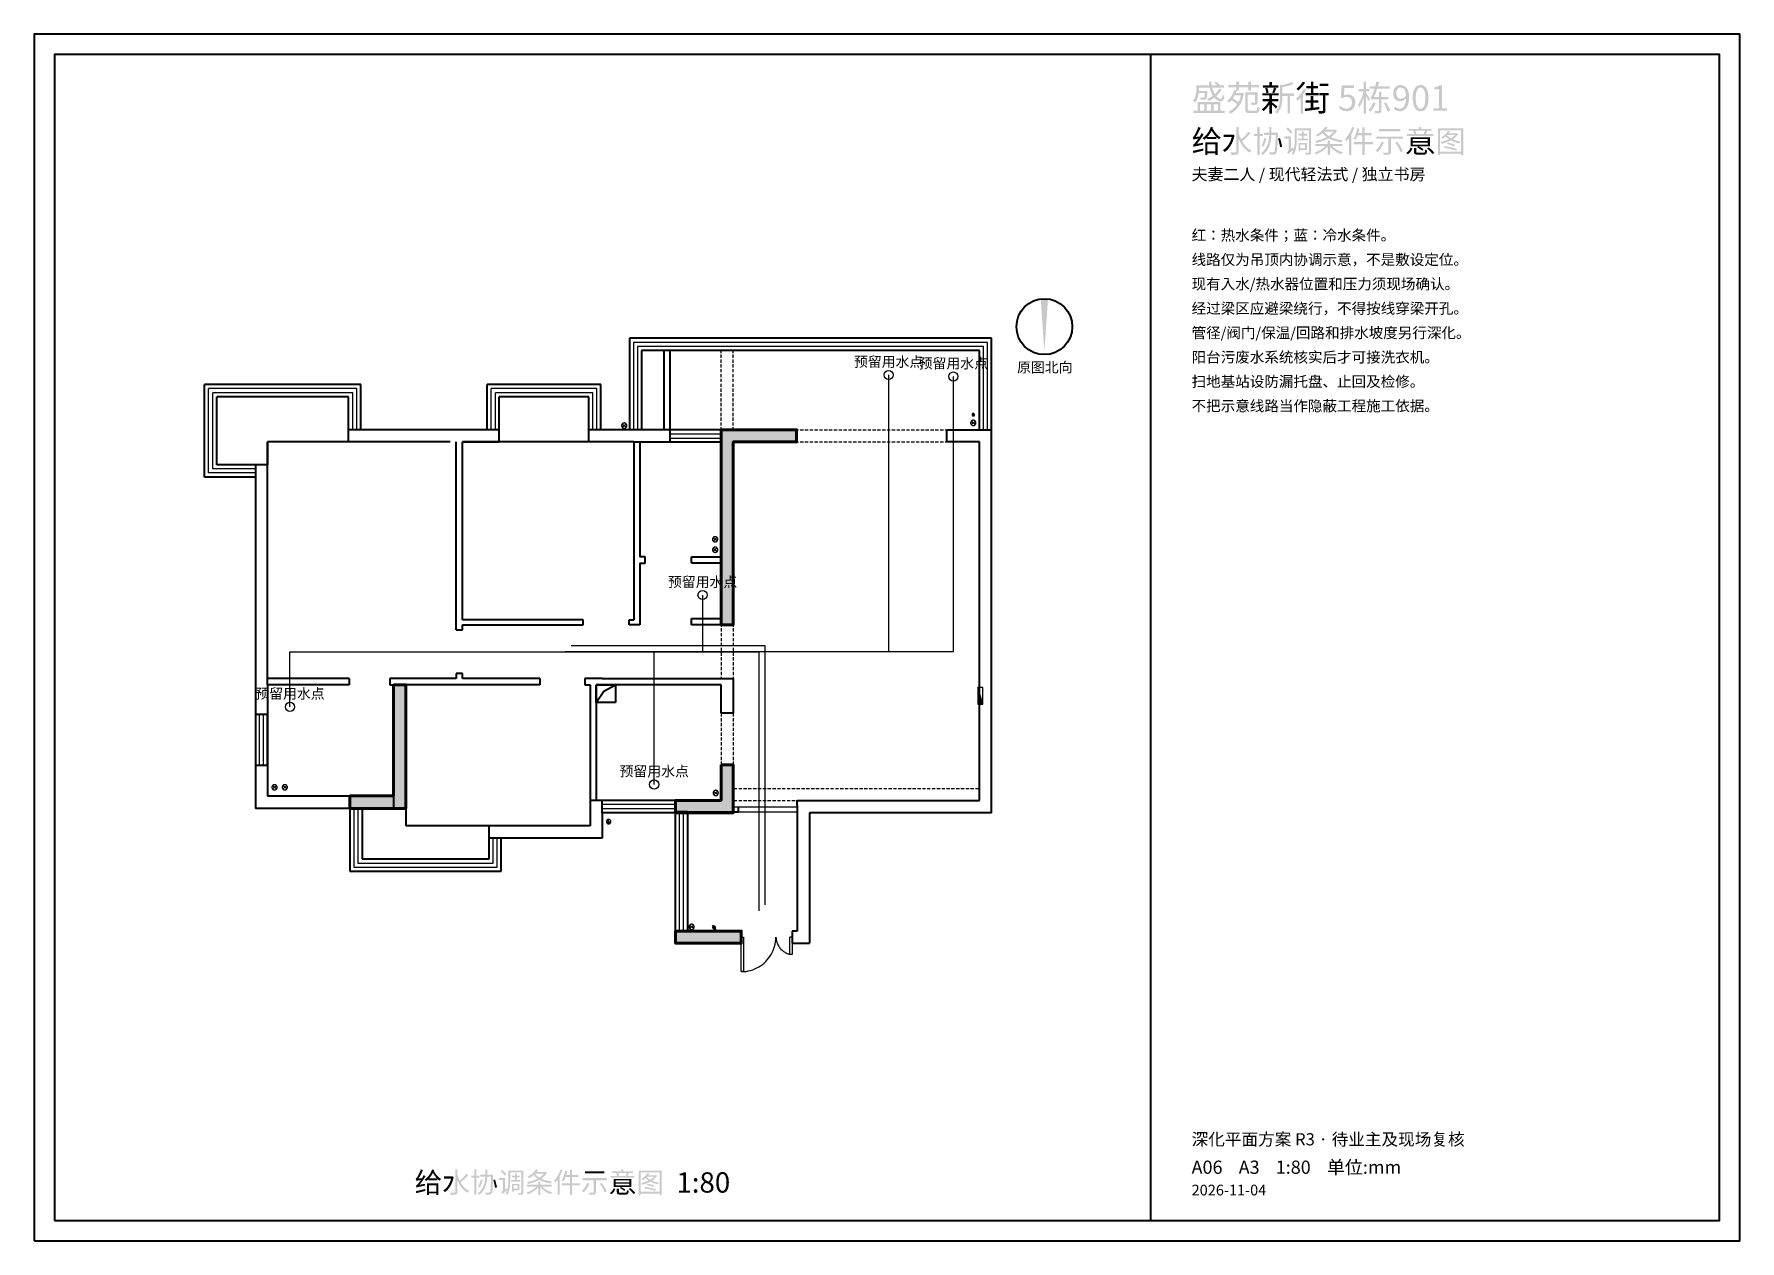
# Paper-space layout 'A06' of a CAD drawing. Header units: millimetres. Extents: x 0 to 420, y 0 to 297.
# The model-space entities are those that its viewports show. They can reach past a viewport. Long polylines and large blocks are cut down to what shows.
import ezdxf

# ---------------------------------------------------------------- set-up
doc = ezdxf.new("R2010")
doc.units = ezdxf.units.MM
doc.header["$LTSCALE"] = 100
doc.linetypes.add('DASHED', pattern=[1.524, 1.27, -0.254])
for name, color, linetype, lineweight in [('A-EX-BEAM', 8, 'Continuous', 13), ('A-EX-DOOR', 3, 'Continuous', 18), ('A-EX-OPENING', 8, 'DASHED', 13), ('A-EX-SERVICE', 6, 'Continuous', 13), ('A-EX-STRUCT', 7, 'Continuous', 50), ('A-EX-WALL', 7, 'Continuous', 35), ('A-EX-WINDOW', 4, 'Continuous', 18), ('A-NOTE', 7, 'Continuous', 18), ('A-SHEET', 7, 'Continuous', 35), ('A-TEXT', 7, 'Continuous', 18), ('R2-COLD', 5, 'Continuous', 18), ('R2-HOT', 1, 'Continuous', 18), ('R2-LEGEND', 7, 'Continuous', 18)]:
    doc.layers.add(name, color=color, linetype=linetype, lineweight=lineweight)

# ---------------------------------------------------------------- blocks, each defined once
blk = doc.blocks.new('SOURCE_PROPOSED')
at = {"layer": 'A-EX-STRUCT'}
for points in [[(8931, 9870), (10419, 9870), (10419, 9630), (9172, 9630), (9172, 6030), (8931, 6030)], [(2479, 4851), (2720, 4851), (2720, 2416), (1622, 2416), (1622, 2660), (2479, 2660)], [(8931, 3272), (9172, 3272), (9172, 2329), (8034, 2329), (8034, 2571), (8931, 2571)], [(8034, 0), (9329, 0), (9329, -241), (8034, -241)]]:
    blk.add_hatch(color=256, dxfattribs=at).paths.add_polyline_path(points)
at = {"layer": 'A-EX-BEAM'}
for p, q in [((8931, 11380), (8931, 11430)), ((9172, 11380), (9172, 11430)), ((8931, 11285), (8931, 11350)), ((8931, 11189), (8931, 11254)), ((8931, 11094), (8931, 11159)), ((9172, 11285), (9172, 11350)), ((9172, 11189), (9172, 11254)), ((9172, 11094), (9172, 11159)), ((8931, 11002), (8931, 11063)), ((8931, 10906), (8931, 10967)), ((8931, 10811), (8931, 10872)), ((8931, 10715), (8931, 10776)), ((9172, 11002), (9172, 11063)), ((9172, 10906), (9172, 10967)), ((9172, 10811), (9172, 10872)), ((9172, 10715), (9172, 10776)), ((8931, 10619), (8931, 10681)), ((8931, 10524), (8931, 10589)), ((8931, 10428), (8931, 10493)), ((9172, 10619), (9172, 10681)), ((9172, 10524), (9172, 10589)), ((9172, 10428), (9172, 10493)), ((8931, 10333), (8931, 10398)), ((8931, 10237), (8931, 10302)), ((8931, 10141), (8931, 10206)), ((8931, 10046), (8931, 10111)), ((9172, 10333), (9172, 10398)), ((9172, 10237), (9172, 10302)), ((9172, 10141), (9172, 10206)), ((9172, 10046), (9172, 10111)), ((8931, 9954), (8931, 10015)), ((8931, 9870), (8931, 9920)), ((9172, 9954), (9172, 10015)), ((9172, 9870), (9172, 9920)), ((10419, 9870), (10457, 9870)), ((10487, 9870), (10552, 9870)), ((10583, 9870), (10644, 9870)), ((10679, 9870), (10740, 9870)), ((10774, 9870), (10835, 9870)), ((10870, 9870), (10931, 9870)), ((10961, 9870), (11026, 9870)), ((11057, 9870), (11122, 9870)), ((11153, 9870), (11218, 9870)), ((11248, 9870), (11313, 9870)), ((11344, 9870), (11409, 9870)), ((11439, 9870), (11504, 9870)), ((11535, 9870), (11600, 9870)), ((11630, 9870), (11692, 9870)), ((11726, 9870), (11787, 9870)), ((11822, 9870), (11883, 9870)), ((11917, 9870), (11978, 9870)), ((12009, 9870), (12074, 9870)), ((12105, 9870), (12170, 9870)), ((12200, 9870), (12265, 9870)), ((12296, 9870), (12361, 9870)), ((12391, 9870), (12456, 9870)), ((12487, 9870), (12552, 9870)), ((12582, 9870), (12644, 9870)), ((12678, 9870), (12739, 9870)), ((12774, 9870), (12835, 9870)), ((12869, 9870), (12930, 9870)), ((12961, 9870), (13026, 9870)), ((13057, 9870), (13122, 9870)), ((13152, 9870), (13217, 9870)), ((13248, 9870), (13313, 9870)), ((13343, 9870), (13378, 9870)), ((10419, 9630), (10457, 9630)), ((10487, 9630), (10552, 9630)), ((10583, 9630), (10644, 9630)), ((10679, 9630), (10740, 9630)), ((10774, 9630), (10835, 9630)), ((10870, 9630), (10931, 9630)), ((10961, 9630), (11026, 9630)), ((11057, 9630), (11122, 9630)), ((11153, 9630), (11218, 9630)), ((11248, 9630), (11313, 9630)), ((11344, 9630), (11409, 9630)), ((11439, 9630), (11504, 9630)), ((11535, 9630), (11600, 9630)), ((11630, 9630), (11692, 9630)), ((11726, 9630), (11787, 9630)), ((11822, 9630), (11883, 9630)), ((11917, 9630), (11978, 9630)), ((12009, 9630), (12074, 9630)), ((12105, 9630), (12170, 9630)), ((12200, 9630), (12265, 9630)), ((12296, 9630), (12361, 9630)), ((12391, 9630), (12456, 9630)), ((12487, 9630), (12552, 9630)), ((12582, 9630), (12644, 9630)), ((12678, 9630), (12739, 9630)), ((12774, 9630), (12835, 9630)), ((12869, 9630), (12930, 9630)), ((12961, 9630), (13026, 9630)), ((13057, 9630), (13122, 9630)), ((13152, 9630), (13217, 9630)), ((13248, 9630), (13313, 9630)), ((13343, 9630), (13378, 9630)), ((8931, 6030), (8931, 5992)), ((8931, 5961), (8931, 5900)), ((8931, 5865), (8931, 5804)), ((8931, 5770), (8931, 5709)), ((9172, 6030), (9172, 5992)), ((9172, 5961), (9172, 5900)), ((9172, 5865), (9172, 5804)), ((9172, 5770), (9172, 5709)), ((8931, 5674), (8931, 5613)), ((8931, 5578), (8931, 5517)), ((8931, 5487), (8931, 5422)), ((8931, 5391), (8931, 5326)), ((9172, 5674), (9172, 5613)), ((9172, 5578), (9172, 5517)), ((9172, 5487), (9172, 5422)), ((9172, 5391), (9172, 5326)), ((8931, 5295), (8931, 5230)), ((8931, 5200), (8931, 5135)), ((8931, 5104), (8931, 5039)), ((9172, 5295), (9172, 5230)), ((9172, 5200), (9172, 5135)), ((9172, 5104), (9172, 5039)), ((8931, 5008), (8931, 4970)), ((9172, 5008), (9172, 4970)), ((13986, 4794), (13986, 4473)), ((14085, 4794), (13986, 4794)), ((14085, 4469), (13986, 4794)), ((13986, 4790), (13989, 4790)), ((13986, 4771), (13997, 4763)), ((13986, 4756), (14005, 4737)), ((13986, 4737), (14012, 4710)), ((13986, 4718), (14020, 4683)), ((13997, 4794), (13997, 4794)), ((14085, 4469), (14085, 4794)), ((14085, 4794), (14085, 4794)), ((13986, 4698), (14028, 4656)), ((13986, 4679), (14039, 4630)), ((13986, 4660), (14047, 4603)), ((13986, 4645), (14054, 4576)), ((13986, 4626), (14062, 4549)), ((13986, 4607), (14070, 4523)), ((13986, 4588), (14077, 4496)), ((13986, 4568), (14085, 4469)), ((13986, 4549), (14066, 4469)), ((13986, 4530), (14047, 4469)), ((13986, 4515), (14028, 4469)), ((13986, 4496), (14012, 4469)), ((13986, 4477), (13993, 4469)), ((13986, 4469), (14085, 4469)), ((13997, 4473), (13997, 4473)), ((14066, 4473), (14066, 4473)), ((8931, 4289), (8931, 4224)), ((8931, 4194), (8931, 4129)), ((8931, 4098), (8931, 4033)), ((9172, 4289), (9172, 4224)), ((9172, 4194), (9172, 4129)), ((9172, 4098), (9172, 4033)), ((8931, 4002), (8931, 3941)), ((8931, 3907), (8931, 3846)), ((8931, 3811), (8931, 3750)), ((8931, 3716), (8931, 3654)), ((9172, 4002), (9172, 3941)), ((9172, 3907), (9172, 3846)), ((9172, 3811), (9172, 3750)), ((9172, 3716), (9172, 3654)), ((8931, 3624), (8931, 3559)), ((8931, 3528), (8931, 3463)), ((8931, 3433), (8931, 3368)), ((9172, 3624), (9172, 3559)), ((9172, 3528), (9172, 3463)), ((9172, 3433), (9172, 3368)), ((8931, 3337), (8931, 3272)), ((9172, 3337), (9172, 3272)), ((9172, 2809), (9245, 2809)), ((9279, 2809), (9340, 2809)), ((9375, 2809), (9436, 2809)), ((9467, 2809), (9532, 2809)), ((9562, 2809), (9627, 2809)), ((9658, 2809), (9723, 2809)), ((9753, 2809), (9818, 2809)), ((9849, 2809), (9914, 2809)), ((9944, 2809), (10009, 2809)), ((10040, 2809), (10101, 2809)), ((10136, 2809), (10197, 2809)), ((10231, 2809), (10292, 2809)), ((10327, 2809), (10388, 2809)), ((10419, 2809), (10484, 2809)), ((10514, 2809), (10579, 2809)), ((10610, 2809), (10675, 2809)), ((10705, 2809), (10770, 2809)), ((10801, 2809), (10866, 2809)), ((10896, 2809), (10961, 2809)), ((10992, 2809), (11053, 2809)), ((11088, 2809), (11149, 2809)), ((11183, 2809), (11244, 2809)), ((11279, 2809), (11340, 2809)), ((11374, 2809), (11436, 2809)), ((11466, 2809), (11531, 2809)), ((11562, 2809), (11627, 2809)), ((11657, 2809), (11722, 2809)), ((11753, 2809), (11818, 2809)), ((11848, 2809), (11913, 2809)), ((11944, 2809), (12009, 2809)), ((12040, 2809), (12101, 2809)), ((12135, 2809), (12196, 2809)), ((12231, 2809), (12292, 2809)), ((12326, 2809), (12387, 2809)), ((12418, 2809), (12483, 2809)), ((12514, 2809), (12579, 2809)), ((12609, 2809), (12674, 2809)), ((12705, 2809), (12770, 2809)), ((12800, 2809), (12865, 2809)), ((12896, 2809), (12961, 2809)), ((12992, 2809), (13053, 2809)), ((13087, 2809), (13148, 2809)), ((13183, 2809), (13244, 2809)), ((13278, 2809), (13339, 2809)), ((13370, 2809), (13435, 2809)), ((13466, 2809), (13531, 2809)), ((13561, 2809), (13626, 2809)), ((13657, 2809), (13722, 2809)), ((13752, 2809), (13817, 2809)), ((13848, 2809), (13913, 2809)), ((13944, 2809), (14020, 2809)), ((9172, 2571), (9245, 2571)), ((9279, 2571), (9340, 2571)), ((9375, 2571), (9436, 2571)), ((9467, 2571), (9532, 2571)), ((9562, 2571), (9627, 2571)), ((9658, 2571), (9723, 2571)), ((9753, 2571), (9818, 2571)), ((9849, 2571), (9914, 2571)), ((9944, 2571), (10009, 2571)), ((10040, 2571), (10101, 2571)), ((10136, 2571), (10197, 2571)), ((10231, 2571), (10292, 2571)), ((10327, 2571), (10388, 2571)), ((10419, 2571), (10484, 2571)), ((10514, 2571), (10579, 2571)), ((10610, 2571), (10675, 2571)), ((10705, 2571), (10770, 2571)), ((10801, 2571), (10866, 2571)), ((10896, 2571), (10961, 2571)), ((10992, 2571), (11053, 2571)), ((11088, 2571), (11149, 2571)), ((11183, 2571), (11244, 2571)), ((11279, 2571), (11340, 2571)), ((11374, 2571), (11436, 2571)), ((11466, 2571), (11531, 2571)), ((11562, 2571), (11627, 2571)), ((11657, 2571), (11722, 2571)), ((11753, 2571), (11818, 2571)), ((11848, 2571), (11913, 2571)), ((11944, 2571), (12009, 2571)), ((12040, 2571), (12101, 2571)), ((12135, 2571), (12196, 2571)), ((12231, 2571), (12292, 2571)), ((12326, 2571), (12387, 2571)), ((12418, 2571), (12483, 2571)), ((12514, 2571), (12579, 2571)), ((12609, 2571), (12674, 2571)), ((12705, 2571), (12770, 2571)), ((12800, 2571), (12865, 2571)), ((12896, 2571), (12961, 2571)), ((12992, 2571), (13053, 2571)), ((13087, 2571), (13148, 2571)), ((13183, 2571), (13244, 2571)), ((13278, 2571), (13339, 2571)), ((13370, 2571), (13435, 2571)), ((13466, 2571), (13531, 2571)), ((13561, 2571), (13626, 2571)), ((13657, 2571), (13722, 2571)), ((13752, 2571), (13817, 2571)), ((13848, 2571), (13913, 2571)), ((13944, 2571), (14020, 2571))]:
    blk.add_line(p, q, dxfattribs=at)
at = {"layer": 'A-EX-DOOR'}
for p, q in [((10285, -459), (10285, -122)), ((10331, -122), (10285, -122)), ((10331, -122), (10331, -459)), ((10331, -459), (10285, -459))]:
    blk.add_line(p, q, dxfattribs=at)
blk.add_lwpolyline([(9329, -122), (9375, -122), (9375, -799), (9329, -799)], close=True, dxfattribs=at)
for points in [[(9331, -799), (9377, -798), (9423, -793), (9468, -785), (9511, -775), (9554, -762), (9595, -746), (9635, -727), (9673, -706), (9710, -683), (9746, -658), (9779, -630), (9811, -600), (9840, -569), (9868, -535), (9894, -500), (9917, -463), (9938, -425), (9956, -385), (9972, -343), (9985, -301), (9996, -257), (10003, -213), (10008, -167), (10009, -120)], [(10013, -118), (10014, -138), (10016, -158), (10019, -178), (10024, -197), (10029, -216), (10035, -235), (10042, -253), (10050, -271), (10060, -288), (10070, -304), (10080, -320), (10092, -335), (10105, -350), (10118, -364), (10132, -377), (10147, -390), (10162, -401), (10179, -412), (10195, -422), (10213, -431), (10231, -439), (10250, -446), (10269, -453), (10288, -458)]]:
    blk.add_lwpolyline(points, dxfattribs=at)
at = {"layer": 'A-EX-OPENING'}
for p, q in [((9172, 2447), (10430, 2447)), ((9272, 2348), (10430, 2348))]:
    blk.add_line(p, q, dxfattribs=at)
at = {"layer": 'A-EX-SERVICE'}
for p, q in [((8931, 11380), (8931, 11430)), ((9172, 11380), (9172, 11430)), ((8931, 11285), (8931, 11350)), ((8931, 11189), (8931, 11254)), ((8931, 11094), (8931, 11159)), ((9172, 11285), (9172, 11350)), ((9172, 11189), (9172, 11254)), ((9172, 11094), (9172, 11159)), ((8931, 11002), (8931, 11063)), ((8931, 10906), (8931, 10967)), ((8931, 10811), (8931, 10872)), ((8931, 10715), (8931, 10776)), ((9172, 11002), (9172, 11063)), ((9172, 10906), (9172, 10967)), ((9172, 10811), (9172, 10872)), ((9172, 10715), (9172, 10776)), ((8931, 10619), (8931, 10681)), ((8931, 10524), (8931, 10589)), ((8931, 10428), (8931, 10493)), ((9172, 10619), (9172, 10681)), ((9172, 10524), (9172, 10589)), ((9172, 10428), (9172, 10493)), ((8931, 10333), (8931, 10398)), ((8931, 10237), (8931, 10302)), ((8931, 10141), (8931, 10206)), ((8931, 10046), (8931, 10111)), ((9172, 10333), (9172, 10398)), ((9172, 10237), (9172, 10302)), ((9172, 10141), (9172, 10206)), ((9172, 10046), (9172, 10111)), ((13875, 10145), (13917, 10180)), ((13921, 10149), (13875, 10176)), ((7064, 9920), (6980, 9981)), ((6984, 9912), (7060, 9989)), ((8931, 9954), (8931, 10015)), ((8931, 9870), (8931, 9920)), ((9172, 9954), (9172, 10015)), ((9172, 9870), (9172, 9920)), ((10419, 9870), (10457, 9870)), ((10487, 9870), (10552, 9870)), ((10583, 9870), (10644, 9870)), ((10679, 9870), (10740, 9870)), ((10774, 9870), (10835, 9870)), ((10870, 9870), (10931, 9870)), ((10961, 9870), (11026, 9870)), ((11057, 9870), (11122, 9870)), ((11153, 9870), (11218, 9870)), ((11248, 9870), (11313, 9870)), ((11344, 9870), (11409, 9870)), ((11439, 9870), (11504, 9870)), ((11535, 9870), (11600, 9870)), ((11630, 9870), (11692, 9870)), ((11726, 9870), (11787, 9870)), ((11822, 9870), (11883, 9870)), ((11917, 9870), (11978, 9870)), ((12009, 9870), (12074, 9870)), ((12105, 9870), (12170, 9870)), ((12200, 9870), (12265, 9870)), ((12296, 9870), (12361, 9870)), ((12391, 9870), (12456, 9870)), ((12487, 9870), (12552, 9870)), ((12582, 9870), (12644, 9870)), ((12678, 9870), (12739, 9870)), ((12774, 9870), (12835, 9870)), ((12869, 9870), (12930, 9870)), ((12961, 9870), (13026, 9870)), ((13057, 9870), (13122, 9870)), ((13152, 9870), (13217, 9870)), ((13248, 9870), (13313, 9870)), ((13343, 9870), (13378, 9870)), ((13940, 9973), (13856, 10034)), ((13859, 9966), (13936, 10042)), ((10419, 9630), (10457, 9630)), ((10487, 9630), (10552, 9630)), ((10583, 9630), (10644, 9630)), ((10679, 9630), (10740, 9630)), ((10774, 9630), (10835, 9630)), ((10870, 9630), (10931, 9630)), ((10961, 9630), (11026, 9630)), ((11057, 9630), (11122, 9630)), ((11153, 9630), (11218, 9630)), ((11248, 9630), (11313, 9630)), ((11344, 9630), (11409, 9630)), ((11439, 9630), (11504, 9630)), ((11535, 9630), (11600, 9630)), ((11630, 9630), (11692, 9630)), ((11726, 9630), (11787, 9630)), ((11822, 9630), (11883, 9630)), ((11917, 9630), (11978, 9630)), ((12009, 9630), (12074, 9630)), ((12105, 9630), (12170, 9630)), ((12200, 9630), (12265, 9630)), ((12296, 9630), (12361, 9630)), ((12391, 9630), (12456, 9630)), ((12487, 9630), (12552, 9630)), ((12582, 9630), (12644, 9630)), ((12678, 9630), (12739, 9630)), ((12774, 9630), (12835, 9630)), ((12869, 9630), (12930, 9630)), ((12961, 9630), (13026, 9630)), ((13057, 9630), (13122, 9630)), ((13152, 9630), (13217, 9630)), ((13248, 9630), (13313, 9630)), ((13343, 9630), (13378, 9630)), ((8855, 7681), (8771, 7742)), ((8775, 7673), (8851, 7750)), ((8855, 7475), (8771, 7540)), ((8775, 7471), (8851, 7543)), ((8931, 6030), (8931, 5992)), ((8931, 5961), (8931, 5900)), ((8931, 5865), (8931, 5804)), ((8931, 5770), (8931, 5709)), ((9172, 6030), (9172, 5992)), ((9172, 5961), (9172, 5900)), ((9172, 5865), (9172, 5804)), ((9172, 5770), (9172, 5709)), ((8931, 5674), (8931, 5613)), ((8931, 5578), (8931, 5517)), ((8931, 5487), (8931, 5422)), ((8931, 5391), (8931, 5326)), ((9172, 5674), (9172, 5613)), ((9172, 5578), (9172, 5517)), ((9172, 5487), (9172, 5422)), ((9172, 5391), (9172, 5326)), ((8931, 5295), (8931, 5230)), ((8931, 5200), (8931, 5135)), ((8931, 5104), (8931, 5039)), ((9172, 5295), (9172, 5230)), ((9172, 5200), (9172, 5135)), ((9172, 5104), (9172, 5039)), ((8931, 5008), (8931, 4970)), ((9172, 5008), (9172, 4970)), ((13986, 4794), (13986, 4473)), ((14085, 4794), (13986, 4794)), ((14085, 4469), (13986, 4794)), ((13986, 4790), (13989, 4790)), ((13986, 4771), (13997, 4763)), ((13986, 4756), (14005, 4737)), ((13986, 4737), (14012, 4710)), ((13986, 4718), (14020, 4683)), ((13997, 4794), (13997, 4794)), ((14085, 4469), (14085, 4794)), ((14085, 4794), (14085, 4794)), ((13986, 4698), (14028, 4656)), ((13986, 4679), (14039, 4630)), ((13986, 4660), (14047, 4603)), ((13986, 4645), (14054, 4576)), ((13986, 4626), (14062, 4549)), ((13986, 4607), (14070, 4523)), ((13986, 4588), (14077, 4496)), ((13986, 4568), (14085, 4469)), ((13986, 4549), (14066, 4469)), ((13986, 4530), (14047, 4469)), ((13986, 4515), (14028, 4469)), ((13986, 4496), (14012, 4469)), ((13986, 4477), (13993, 4469)), ((13986, 4469), (14085, 4469)), ((13997, 4473), (13997, 4473)), ((14066, 4473), (14066, 4473)), ((8931, 4289), (8931, 4224)), ((8931, 4194), (8931, 4129)), ((8931, 4098), (8931, 4033)), ((9172, 4289), (9172, 4224)), ((9172, 4194), (9172, 4129)), ((9172, 4098), (9172, 4033)), ((8931, 4002), (8931, 3941)), ((8931, 3907), (8931, 3846)), ((8931, 3811), (8931, 3750)), ((8931, 3716), (8931, 3654)), ((9172, 4002), (9172, 3941)), ((9172, 3907), (9172, 3846)), ((9172, 3811), (9172, 3750)), ((9172, 3716), (9172, 3654)), ((8931, 3624), (8931, 3559)), ((8931, 3528), (8931, 3463)), ((8931, 3433), (8931, 3368)), ((9172, 3624), (9172, 3559)), ((9172, 3528), (9172, 3463)), ((9172, 3433), (9172, 3368)), ((8931, 3337), (8931, 3272)), ((9172, 3337), (9172, 3272)), ((176, 2798), (92, 2863)), ((96, 2794), (172, 2867)), ((379, 2798), (295, 2863)), ((298, 2794), (375, 2867)), ((8866, 2687), (8778, 2748)), ((8786, 2679), (8859, 2752)), ((9172, 2809), (9245, 2809)), ((9279, 2809), (9340, 2809)), ((9375, 2809), (9436, 2809)), ((9467, 2809), (9532, 2809)), ((9562, 2809), (9627, 2809)), ((9658, 2809), (9723, 2809)), ((9753, 2809), (9818, 2809)), ((9849, 2809), (9914, 2809)), ((9944, 2809), (10009, 2809)), ((10040, 2809), (10101, 2809)), ((10136, 2809), (10197, 2809)), ((10231, 2809), (10292, 2809)), ((10327, 2809), (10388, 2809)), ((10419, 2809), (10484, 2809)), ((10514, 2809), (10579, 2809)), ((10610, 2809), (10675, 2809)), ((10705, 2809), (10770, 2809)), ((10801, 2809), (10866, 2809)), ((10896, 2809), (10961, 2809)), ((10992, 2809), (11053, 2809)), ((11088, 2809), (11149, 2809)), ((11183, 2809), (11244, 2809)), ((11279, 2809), (11340, 2809)), ((11374, 2809), (11436, 2809)), ((11466, 2809), (11531, 2809)), ((11562, 2809), (11627, 2809)), ((11657, 2809), (11722, 2809)), ((11753, 2809), (11818, 2809)), ((11848, 2809), (11913, 2809)), ((11944, 2809), (12009, 2809)), ((12040, 2809), (12101, 2809)), ((12135, 2809), (12196, 2809)), ((12231, 2809), (12292, 2809)), ((12326, 2809), (12387, 2809)), ((12418, 2809), (12483, 2809)), ((12514, 2809), (12579, 2809)), ((12609, 2809), (12674, 2809)), ((12705, 2809), (12770, 2809)), ((12800, 2809), (12865, 2809)), ((12896, 2809), (12961, 2809)), ((12992, 2809), (13053, 2809)), ((13087, 2809), (13148, 2809)), ((13183, 2809), (13244, 2809)), ((13278, 2809), (13339, 2809)), ((13370, 2809), (13435, 2809)), ((13466, 2809), (13531, 2809)), ((13561, 2809), (13626, 2809)), ((13657, 2809), (13722, 2809)), ((13752, 2809), (13817, 2809)), ((13848, 2809), (13913, 2809)), ((13944, 2809), (14020, 2809)), ((9172, 2571), (9245, 2571)), ((9279, 2571), (9340, 2571)), ((9375, 2571), (9436, 2571)), ((9467, 2571), (9532, 2571)), ((9562, 2571), (9627, 2571)), ((9658, 2571), (9723, 2571)), ((9753, 2571), (9818, 2571)), ((9849, 2571), (9914, 2571)), ((9944, 2571), (10009, 2571)), ((10040, 2571), (10101, 2571)), ((10136, 2571), (10197, 2571)), ((10231, 2571), (10292, 2571)), ((10327, 2571), (10388, 2571)), ((10419, 2571), (10484, 2571)), ((10514, 2571), (10579, 2571)), ((10610, 2571), (10675, 2571)), ((10705, 2571), (10770, 2571)), ((10801, 2571), (10866, 2571)), ((10896, 2571), (10961, 2571)), ((10992, 2571), (11053, 2571)), ((11088, 2571), (11149, 2571)), ((11183, 2571), (11244, 2571)), ((11279, 2571), (11340, 2571)), ((11374, 2571), (11436, 2571)), ((11466, 2571), (11531, 2571)), ((11562, 2571), (11627, 2571)), ((11657, 2571), (11722, 2571)), ((11753, 2571), (11818, 2571)), ((11848, 2571), (11913, 2571)), ((11944, 2571), (12009, 2571)), ((12040, 2571), (12101, 2571)), ((12135, 2571), (12196, 2571)), ((12231, 2571), (12292, 2571)), ((12326, 2571), (12387, 2571)), ((12418, 2571), (12483, 2571)), ((12514, 2571), (12579, 2571)), ((12609, 2571), (12674, 2571)), ((12705, 2571), (12770, 2571)), ((12800, 2571), (12865, 2571)), ((12896, 2571), (12961, 2571)), ((12992, 2571), (13053, 2571)), ((13087, 2571), (13148, 2571)), ((13183, 2571), (13244, 2571)), ((13278, 2571), (13339, 2571)), ((13370, 2571), (13435, 2571)), ((13466, 2571), (13531, 2571)), ((13561, 2571), (13626, 2571)), ((13657, 2571), (13722, 2571)), ((13752, 2571), (13817, 2571)), ((13848, 2571), (13913, 2571)), ((13944, 2571), (14020, 2571)), ((6669, 2153), (6684, 2153)), ((6684, 2153), (6688, 2153)), ((6692, 2153), (6707, 2153)), ((6711, 2130), (6707, 2126)), ((6707, 2126), (6711, 2122)), ((6711, 2153), (6719, 2153)), ((6715, 2134), (6711, 2130)), ((6711, 2122), (6715, 2118)), ((6715, 2187), (6715, 2202)), ((6715, 2179), (6715, 2183)), ((6715, 2164), (6715, 2176)), ((6715, 2149), (6715, 2156)), ((6715, 2130), (6715, 2145)), ((6719, 2130), (6715, 2134)), ((6715, 2107), (6715, 2122)), ((6715, 2118), (6719, 2122)), ((6722, 2126), (6719, 2130)), ((6719, 2122), (6722, 2126)), ((6722, 2153), (6738, 2153)), ((6742, 2153), (6746, 2153)), ((6749, 2153), (6765, 2153)), ((8392, 50), (8308, 111)), ((8312, 42), (8389, 119)), ((8759, 115), (8828, 23)), ((8767, 73), (8771, 76)), ((8821, 73), (8767, 73)), ((8821, 73), (8767, 73)), ((8767, 73), (8821, 65)), ((8767, 73), (8821, 65)), ((8771, 65), (8767, 73)), ((8771, 80), (8775, 84)), ((8821, 80), (8771, 80)), ((8821, 80), (8771, 80)), ((8771, 80), (8821, 76)), ((8771, 80), (8821, 76)), ((8771, 76), (8771, 80)), ((8821, 76), (8771, 76)), ((8821, 76), (8771, 76)), ((8771, 76), (8821, 73)), ((8771, 76), (8821, 73)), ((8821, 65), (8771, 65)), ((8821, 65), (8771, 65)), ((8771, 65), (8821, 61)), ((8771, 65), (8821, 61)), ((8771, 61), (8771, 65)), ((8821, 61), (8771, 61)), ((8821, 61), (8771, 61)), ((8771, 61), (8817, 57)), ((8771, 61), (8817, 57)), ((8775, 57), (8771, 61)), ((8775, 88), (8778, 92)), ((8817, 88), (8775, 88)), ((8817, 88), (8775, 88)), ((8775, 88), (8817, 84)), ((8775, 88), (8817, 84)), ((8775, 84), (8775, 88)), ((8817, 84), (8775, 84)), ((8817, 84), (8775, 84)), ((8775, 84), (8821, 80)), ((8775, 84), (8821, 80)), ((8817, 57), (8775, 57)), ((8817, 57), (8775, 57)), ((8775, 57), (8817, 54)), ((8775, 57), (8817, 54)), ((8775, 54), (8775, 57)), ((8817, 54), (8775, 54)), ((8817, 54), (8775, 54)), ((8775, 54), (8813, 50)), ((8775, 54), (8813, 50)), ((8778, 50), (8775, 54)), ((8778, 92), (8782, 96)), ((8813, 92), (8778, 92)), ((8813, 92), (8778, 92)), ((8778, 92), (8817, 88)), ((8778, 92), (8817, 88)), ((8813, 50), (8778, 50)), ((8813, 50), (8778, 50)), ((8778, 50), (8805, 46)), ((8778, 50), (8805, 46)), ((8782, 46), (8778, 50)), ((8805, 96), (8782, 96)), ((8782, 96), (8786, 96)), ((8805, 96), (8782, 96)), ((8782, 96), (8813, 92)), ((8782, 96), (8813, 92)), ((8805, 46), (8782, 46)), ((8805, 46), (8782, 46)), ((8782, 46), (8801, 46)), ((8782, 46), (8801, 46)), ((8786, 46), (8782, 46)), ((8801, 96), (8786, 96)), ((8786, 96), (8794, 96)), ((8801, 96), (8786, 96)), ((8786, 96), (8805, 96)), ((8786, 96), (8805, 96)), ((8801, 46), (8786, 46)), ((8801, 46), (8786, 46)), ((8786, 46), (8798, 46)), ((8786, 46), (8798, 46)), ((8794, 46), (8786, 46)), ((8798, 96), (8794, 96)), ((8794, 96), (8801, 96)), ((8794, 96), (8801, 96)), ((8798, 46), (8794, 46)), ((8801, 96), (8798, 96)), ((8798, 46), (8801, 46)), ((8805, 96), (8801, 96)), ((8801, 46), (8805, 46)), ((8813, 92), (8805, 96)), ((8805, 46), (8813, 50)), ((8817, 88), (8813, 92)), ((8813, 50), (8817, 54)), ((8817, 84), (8817, 88)), ((8821, 80), (8817, 84)), ((8817, 57), (8821, 61)), ((8817, 54), (8817, 57)), ((8821, 76), (8821, 80)), ((8821, 73), (8821, 76)), ((8821, 65), (8821, 73)), ((8821, 61), (8821, 65))]:
    blk.add_line(p, q, dxfattribs=at)
for points in [[(13900, 10191), (13898, 10191), (13896, 10191), (13895, 10191), (13893, 10190), (13891, 10190), (13890, 10189), (13888, 10189), (13887, 10188), (13886, 10187), (13884, 10186), (13883, 10185), (13882, 10184), (13881, 10183), (13880, 10182), (13879, 10180), (13878, 10179), (13877, 10177), (13877, 10176), (13876, 10174), (13876, 10173), (13875, 10171), (13875, 10170), (13875, 10168), (13875, 10166)], [(13875, 10166), (13875, 10165), (13875, 10163), (13875, 10161), (13876, 10160), (13876, 10158), (13877, 10157), (13877, 10155), (13878, 10154), (13879, 10152), (13880, 10151), (13881, 10150), (13882, 10149), (13883, 10148), (13884, 10147), (13886, 10146), (13887, 10145), (13888, 10144), (13890, 10143), (13891, 10143), (13893, 10142), (13895, 10142), (13896, 10142), (13898, 10142), (13900, 10141)], [(13924, 10166), (13924, 10168), (13924, 10170), (13924, 10171), (13924, 10173), (13923, 10174), (13922, 10176), (13922, 10177), (13921, 10179), (13920, 10180), (13919, 10182), (13918, 10183), (13917, 10184), (13916, 10185), (13915, 10186), (13913, 10187), (13912, 10188), (13911, 10189), (13909, 10189), (13908, 10190), (13906, 10190), (13905, 10191), (13903, 10191), (13901, 10191), (13900, 10191)], [(13900, 10141), (13901, 10142), (13903, 10142), (13905, 10142), (13906, 10142), (13908, 10143), (13909, 10143), (13911, 10144), (13912, 10145), (13913, 10146), (13915, 10147), (13916, 10148), (13917, 10149), (13918, 10150), (13919, 10151), (13920, 10152), (13921, 10154), (13922, 10155), (13922, 10157), (13923, 10158), (13924, 10160), (13924, 10161), (13924, 10163), (13924, 10165), (13924, 10166)], [(7024, 10004), (7020, 10004), (7017, 10003), (7013, 10003), (7010, 10002), (7007, 10001), (7004, 10000), (7001, 9998), (6998, 9997), (6995, 9995), (6992, 9993), (6990, 9991), (6987, 9989), (6985, 9986), (6983, 9984), (6981, 9981), (6979, 9978), (6978, 9975), (6976, 9972), (6975, 9969), (6974, 9966), (6973, 9963), (6973, 9959), (6972, 9956), (6972, 9952)], [(6972, 9952), (6972, 9949), (6973, 9945), (6973, 9942), (6974, 9938), (6975, 9935), (6976, 9932), (6978, 9929), (6979, 9926), (6981, 9923), (6983, 9921), (6985, 9918), (6987, 9916), (6990, 9913), (6992, 9911), (6995, 9909), (6998, 9908), (7001, 9906), (7004, 9905), (7007, 9903), (7010, 9902), (7013, 9902), (7017, 9901), (7020, 9901), (7024, 9901)], [(7076, 9952), (7076, 9956), (7075, 9959), (7075, 9963), (7074, 9966), (7073, 9969), (7072, 9972), (7070, 9975), (7069, 9978), (7067, 9981), (7065, 9984), (7063, 9986), (7061, 9989), (7058, 9991), (7056, 9993), (7053, 9995), (7050, 9997), (7047, 9998), (7044, 10000), (7041, 10001), (7038, 10002), (7034, 10003), (7031, 10003), (7027, 10004), (7024, 10004)], [(7024, 9901), (7027, 9901), (7031, 9901), (7034, 9902), (7038, 9902), (7041, 9903), (7044, 9905), (7047, 9906), (7050, 9908), (7053, 9909), (7056, 9911), (7058, 9913), (7061, 9916), (7063, 9918), (7065, 9921), (7067, 9923), (7069, 9926), (7070, 9929), (7072, 9932), (7073, 9935), (7074, 9938), (7075, 9942), (7075, 9945), (7076, 9949), (7076, 9952)], [(13900, 10057), (13896, 10057), (13893, 10057), (13889, 10056), (13886, 10056), (13883, 10055), (13879, 10053), (13876, 10052), (13874, 10050), (13871, 10049), (13868, 10047), (13865, 10044), (13863, 10042), (13861, 10040), (13859, 10037), (13857, 10035), (13855, 10032), (13853, 10029), (13852, 10026), (13851, 10023), (13850, 10019), (13849, 10016), (13848, 10013), (13848, 10009), (13848, 10006)], [(13848, 10006), (13848, 10002), (13848, 9999), (13849, 9995), (13850, 9992), (13851, 9989), (13852, 9986), (13853, 9983), (13855, 9980), (13857, 9977), (13859, 9974), (13861, 9972), (13863, 9969), (13865, 9967), (13868, 9965), (13871, 9963), (13874, 9961), (13876, 9960), (13879, 9958), (13883, 9957), (13886, 9956), (13889, 9955), (13893, 9955), (13896, 9954), (13900, 9954)], [(13951, 10006), (13951, 10009), (13951, 10013), (13950, 10016), (13949, 10019), (13948, 10023), (13947, 10026), (13946, 10029), (13944, 10032), (13942, 10035), (13940, 10037), (13938, 10040), (13936, 10042), (13934, 10044), (13931, 10047), (13928, 10049), (13926, 10050), (13923, 10052), (13920, 10053), (13917, 10055), (13913, 10056), (13910, 10056), (13907, 10057), (13903, 10057), (13900, 10057)], [(13900, 9954), (13903, 9954), (13907, 9955), (13910, 9955), (13913, 9956), (13917, 9957), (13920, 9958), (13923, 9960), (13926, 9961), (13928, 9963), (13931, 9965), (13934, 9967), (13936, 9969), (13938, 9972), (13940, 9974), (13942, 9977), (13944, 9980), (13946, 9983), (13947, 9986), (13948, 9989), (13949, 9992), (13950, 9995), (13951, 9999), (13951, 10002), (13951, 10006)], [(8815, 7765), (8811, 7765), (8808, 7765), (8804, 7764), (8801, 7763), (8798, 7762), (8795, 7761), (8792, 7760), (8789, 7758), (8786, 7756), (8783, 7754), (8781, 7752), (8778, 7750), (8776, 7748), (8774, 7745), (8772, 7742), (8770, 7739), (8769, 7737), (8767, 7734), (8766, 7730), (8765, 7727), (8764, 7724), (8764, 7720), (8763, 7717), (8763, 7713)], [(8866, 7713), (8866, 7717), (8866, 7720), (8865, 7724), (8865, 7727), (8864, 7730), (8862, 7734), (8861, 7737), (8859, 7739), (8858, 7742), (8856, 7745), (8854, 7748), (8851, 7750), (8849, 7752), (8846, 7754), (8844, 7756), (8841, 7758), (8838, 7760), (8835, 7761), (8832, 7762), (8828, 7763), (8825, 7764), (8822, 7765), (8818, 7765), (8815, 7765)], [(8763, 7713), (8763, 7710), (8764, 7706), (8764, 7703), (8765, 7700), (8766, 7696), (8767, 7693), (8769, 7690), (8770, 7687), (8772, 7685), (8774, 7682), (8776, 7679), (8778, 7677), (8781, 7675), (8783, 7673), (8786, 7671), (8789, 7669), (8792, 7667), (8795, 7666), (8798, 7665), (8801, 7664), (8804, 7663), (8808, 7662), (8811, 7662), (8815, 7662)], [(8815, 7559), (8811, 7559), (8808, 7558), (8804, 7558), (8801, 7557), (8798, 7556), (8795, 7555), (8792, 7553), (8789, 7552), (8786, 7550), (8783, 7548), (8781, 7546), (8778, 7544), (8776, 7541), (8774, 7539), (8772, 7536), (8770, 7533), (8769, 7530), (8767, 7527), (8766, 7524), (8765, 7521), (8764, 7517), (8764, 7514), (8763, 7511), (8763, 7507)], [(8763, 7507), (8763, 7504), (8764, 7500), (8764, 7497), (8765, 7493), (8766, 7490), (8767, 7487), (8769, 7484), (8770, 7481), (8772, 7478), (8774, 7476), (8776, 7473), (8778, 7471), (8781, 7468), (8783, 7466), (8786, 7464), (8789, 7463), (8792, 7461), (8795, 7460), (8798, 7458), (8801, 7457), (8804, 7457), (8808, 7456), (8811, 7456), (8815, 7455)], [(8815, 7662), (8818, 7662), (8822, 7662), (8825, 7663), (8828, 7664), (8832, 7665), (8835, 7666), (8838, 7667), (8841, 7669), (8844, 7671), (8846, 7673), (8849, 7675), (8851, 7677), (8854, 7679), (8856, 7682), (8858, 7685), (8859, 7687), (8861, 7690), (8862, 7693), (8864, 7696), (8865, 7700), (8865, 7703), (8866, 7706), (8866, 7710), (8866, 7713)], [(8866, 7507), (8866, 7511), (8866, 7514), (8865, 7517), (8865, 7521), (8864, 7524), (8862, 7527), (8861, 7530), (8859, 7533), (8858, 7536), (8856, 7539), (8854, 7541), (8851, 7544), (8849, 7546), (8846, 7548), (8844, 7550), (8841, 7552), (8838, 7553), (8835, 7555), (8832, 7556), (8828, 7557), (8825, 7558), (8822, 7558), (8818, 7559), (8815, 7559)], [(8815, 7455), (8818, 7456), (8822, 7456), (8825, 7457), (8828, 7457), (8832, 7458), (8835, 7460), (8838, 7461), (8841, 7463), (8844, 7464), (8846, 7466), (8849, 7468), (8851, 7471), (8854, 7473), (8856, 7476), (8858, 7478), (8859, 7481), (8861, 7484), (8862, 7487), (8864, 7490), (8865, 7493), (8865, 7497), (8866, 7500), (8866, 7504), (8866, 7507)], [(136, 2882), (132, 2882), (129, 2881), (125, 2881), (122, 2880), (119, 2879), (116, 2878), (113, 2876), (110, 2875), (107, 2873), (104, 2871), (102, 2869), (99, 2867), (97, 2864), (95, 2862), (93, 2859), (91, 2856), (90, 2853), (88, 2850), (87, 2847), (86, 2844), (85, 2841), (85, 2837), (84, 2834), (84, 2830)], [(84, 2830), (84, 2827), (85, 2823), (85, 2820), (86, 2816), (87, 2813), (88, 2810), (90, 2807), (91, 2804), (93, 2801), (95, 2799), (97, 2796), (99, 2794), (102, 2791), (104, 2789), (107, 2787), (110, 2786), (113, 2784), (116, 2783), (119, 2781), (122, 2780), (125, 2780), (129, 2779), (132, 2779), (136, 2779)], [(187, 2830), (187, 2834), (187, 2837), (186, 2841), (186, 2844), (185, 2847), (183, 2850), (182, 2853), (180, 2856), (179, 2859), (177, 2862), (175, 2864), (172, 2867), (170, 2869), (167, 2871), (165, 2873), (162, 2875), (159, 2876), (156, 2878), (153, 2879), (150, 2880), (146, 2881), (143, 2881), (139, 2882), (136, 2882)], [(136, 2779), (139, 2779), (143, 2779), (146, 2780), (150, 2780), (153, 2781), (156, 2783), (159, 2784), (162, 2786), (165, 2787), (167, 2789), (170, 2791), (172, 2794), (175, 2796), (177, 2799), (179, 2801), (180, 2804), (182, 2807), (183, 2810), (185, 2813), (186, 2816), (186, 2820), (187, 2823), (187, 2827), (187, 2830)], [(339, 2882), (335, 2882), (332, 2881), (328, 2881), (325, 2880), (322, 2879), (318, 2878), (315, 2876), (312, 2875), (310, 2873), (307, 2871), (304, 2869), (302, 2867), (300, 2864), (298, 2862), (296, 2859), (294, 2856), (292, 2853), (291, 2850), (290, 2847), (289, 2844), (288, 2841), (287, 2837), (287, 2834), (287, 2830)], [(287, 2830), (287, 2827), (287, 2823), (288, 2820), (289, 2816), (290, 2813), (291, 2810), (292, 2807), (294, 2804), (296, 2801), (298, 2799), (300, 2796), (302, 2794), (304, 2791), (307, 2789), (310, 2787), (312, 2786), (315, 2784), (318, 2783), (322, 2781), (325, 2780), (328, 2780), (332, 2779), (335, 2779), (339, 2779)], [(390, 2830), (390, 2834), (390, 2837), (389, 2841), (388, 2844), (387, 2847), (386, 2850), (385, 2853), (383, 2856), (381, 2859), (379, 2862), (377, 2864), (375, 2867), (373, 2869), (370, 2871), (367, 2873), (365, 2875), (362, 2876), (359, 2878), (356, 2879), (352, 2880), (349, 2881), (346, 2881), (342, 2882), (339, 2882)], [(339, 2779), (342, 2779), (346, 2779), (349, 2780), (352, 2780), (356, 2781), (359, 2783), (362, 2784), (365, 2786), (367, 2787), (370, 2789), (373, 2791), (375, 2794), (377, 2796), (379, 2799), (381, 2801), (383, 2804), (385, 2807), (386, 2810), (387, 2813), (388, 2816), (389, 2820), (390, 2823), (390, 2827), (390, 2830)], [(8826, 2771), (8823, 2771), (8819, 2770), (8816, 2770), (8813, 2769), (8809, 2768), (8806, 2767), (8803, 2765), (8800, 2764), (8797, 2762), (8795, 2760), (8792, 2758), (8790, 2756), (8787, 2753), (8785, 2751), (8783, 2748), (8782, 2745), (8780, 2742), (8779, 2739), (8777, 2736), (8776, 2733), (8776, 2730), (8775, 2726), (8775, 2723), (8775, 2719)], [(8775, 2719), (8775, 2716), (8775, 2712), (8776, 2709), (8776, 2706), (8777, 2702), (8779, 2699), (8780, 2696), (8782, 2693), (8783, 2690), (8785, 2688), (8787, 2685), (8790, 2683), (8792, 2681), (8795, 2678), (8797, 2676), (8800, 2675), (8803, 2673), (8806, 2672), (8809, 2670), (8813, 2669), (8816, 2669), (8819, 2668), (8823, 2668), (8826, 2668)], [(8878, 2719), (8878, 2723), (8877, 2726), (8877, 2730), (8876, 2733), (8875, 2736), (8874, 2739), (8872, 2742), (8871, 2745), (8869, 2748), (8867, 2751), (8865, 2753), (8863, 2756), (8860, 2758), (8858, 2760), (8855, 2762), (8852, 2764), (8849, 2765), (8846, 2767), (8843, 2768), (8840, 2769), (8837, 2770), (8833, 2770), (8830, 2771), (8826, 2771)], [(8826, 2668), (8830, 2668), (8833, 2668), (8837, 2669), (8840, 2669), (8843, 2670), (8846, 2672), (8849, 2673), (8852, 2675), (8855, 2676), (8858, 2678), (8860, 2681), (8863, 2683), (8865, 2685), (8867, 2688), (8869, 2690), (8871, 2693), (8872, 2696), (8874, 2699), (8875, 2702), (8876, 2706), (8877, 2709), (8877, 2712), (8878, 2716), (8878, 2719)], [(6717, 2199), (6714, 2198), (6711, 2198), (6708, 2198), (6705, 2197), (6702, 2196), (6700, 2195), (6697, 2194), (6694, 2193), (6692, 2191), (6690, 2189), (6688, 2188), (6685, 2186), (6684, 2184), (6682, 2181), (6680, 2179), (6679, 2177), (6677, 2174), (6676, 2172), (6675, 2169), (6674, 2166), (6673, 2163), (6673, 2161), (6673, 2158), (6673, 2155)], [(6673, 2155), (6673, 2152), (6673, 2149), (6673, 2146), (6674, 2143), (6675, 2140), (6676, 2137), (6677, 2135), (6679, 2132), (6680, 2130), (6682, 2128), (6684, 2126), (6685, 2123), (6688, 2122), (6690, 2120), (6692, 2118), (6694, 2117), (6697, 2115), (6700, 2114), (6702, 2113), (6705, 2112), (6708, 2111), (6711, 2111), (6714, 2111), (6717, 2111)], [(6761, 2155), (6761, 2158), (6760, 2161), (6760, 2163), (6759, 2166), (6758, 2169), (6757, 2172), (6756, 2174), (6755, 2177), (6753, 2179), (6752, 2181), (6750, 2184), (6748, 2186), (6746, 2188), (6744, 2189), (6741, 2191), (6739, 2193), (6737, 2194), (6734, 2195), (6731, 2196), (6728, 2197), (6726, 2198), (6723, 2198), (6720, 2198), (6717, 2199)], [(6717, 2111), (6720, 2111), (6723, 2111), (6726, 2111), (6728, 2112), (6731, 2113), (6734, 2114), (6737, 2115), (6739, 2117), (6741, 2118), (6744, 2120), (6746, 2122), (6748, 2123), (6750, 2126), (6752, 2128), (6753, 2130), (6755, 2132), (6756, 2135), (6757, 2137), (6758, 2140), (6759, 2143), (6760, 2146), (6760, 2149), (6761, 2152), (6761, 2155)], [(8352, 134), (8349, 134), (8345, 133), (8342, 133), (8338, 132), (8335, 131), (8332, 130), (8329, 128), (8326, 127), (8323, 125), (8321, 123), (8318, 121), (8316, 119), (8313, 116), (8311, 114), (8309, 111), (8308, 108), (8306, 105), (8305, 102), (8303, 99), (8302, 96), (8302, 93), (8301, 89), (8301, 86), (8301, 82)], [(8301, 82), (8301, 79), (8301, 75), (8302, 72), (8302, 68), (8303, 65), (8305, 62), (8306, 59), (8308, 56), (8309, 53), (8311, 51), (8313, 48), (8316, 46), (8318, 43), (8321, 41), (8323, 39), (8326, 38), (8329, 36), (8332, 35), (8335, 33), (8338, 32), (8342, 32), (8345, 31), (8349, 31), (8352, 31)], [(8404, 82), (8404, 86), (8403, 89), (8403, 93), (8402, 96), (8401, 99), (8400, 102), (8398, 105), (8397, 108), (8395, 111), (8393, 114), (8391, 116), (8389, 119), (8386, 121), (8384, 123), (8381, 125), (8378, 127), (8375, 128), (8372, 130), (8369, 131), (8366, 132), (8363, 133), (8359, 133), (8356, 134), (8352, 134)], [(8352, 31), (8356, 31), (8359, 31), (8363, 32), (8366, 32), (8369, 33), (8372, 35), (8375, 36), (8378, 38), (8381, 39), (8384, 41), (8386, 43), (8389, 46), (8391, 48), (8393, 51), (8395, 53), (8397, 56), (8398, 59), (8400, 62), (8401, 65), (8402, 68), (8403, 72), (8403, 75), (8404, 79), (8404, 82)], [(8796, 99), (8794, 99), (8792, 99), (8791, 99), (8789, 99), (8787, 98), (8786, 97), (8785, 97), (8783, 96), (8782, 95), (8780, 94), (8779, 93), (8778, 92), (8777, 91), (8776, 90), (8775, 88), (8774, 87), (8773, 86), (8773, 84), (8772, 83), (8772, 81), (8771, 80), (8771, 78), (8771, 76), (8771, 75)], [(8771, 75), (8771, 73), (8771, 71), (8771, 70), (8772, 68), (8772, 66), (8773, 65), (8773, 63), (8774, 62), (8775, 61), (8776, 59), (8777, 58), (8778, 57), (8779, 56), (8780, 55), (8782, 54), (8783, 53), (8785, 52), (8786, 52), (8787, 51), (8789, 51), (8791, 50), (8792, 50), (8794, 50), (8796, 50)], [(8821, 75), (8820, 76), (8820, 78), (8820, 80), (8820, 81), (8819, 83), (8819, 84), (8818, 86), (8817, 87), (8816, 88), (8815, 90), (8814, 91), (8813, 92), (8812, 93), (8811, 94), (8810, 95), (8808, 96), (8807, 97), (8805, 97), (8804, 98), (8802, 99), (8801, 99), (8799, 99), (8797, 99), (8796, 99)], [(8796, 50), (8797, 50), (8799, 50), (8801, 50), (8802, 51), (8804, 51), (8805, 52), (8807, 52), (8808, 53), (8810, 54), (8811, 55), (8812, 56), (8813, 57), (8814, 58), (8815, 59), (8816, 61), (8817, 62), (8818, 63), (8819, 65), (8819, 66), (8820, 68), (8820, 70), (8820, 71), (8820, 73), (8821, 75)]]:
    blk.add_lwpolyline(points, dxfattribs=at)
at = {"layer": 'A-EX-STRUCT'}
for points in [[(8931, 9870), (10419, 9870), (10419, 9630), (9172, 9630), (9172, 6030), (8931, 6030)], [(2479, 4851), (2720, 4851), (2720, 2416), (1622, 2416), (1622, 2660), (2479, 2660)], [(8931, 3272), (9172, 3272), (9172, 2329), (8034, 2329), (8034, 2571), (8931, 2571)], [(8034, 0), (9329, 0), (9329, -241), (8034, -241)]]:
    blk.add_lwpolyline(points, close=True, dxfattribs=at)
at = {"layer": 'A-EX-WALL'}
for p, q in [((14257, 11671), (7126, 11671)), ((7126, 11671), (7126, 9870)), ((14020, 11430), (7363, 11430)), ((7363, 11430), (7363, 9870)), ((7813, 9870), (7813, 11430)), ((7931, 9870), (7931, 11430)), ((14020, 9870), (14020, 11430)), ((14257, 2329), (14257, 11671)), ((1836, 10761), (-1242, 10761)), ((-1242, 8938), (-1242, 10761)), ((1836, 9870), (1836, 10761)), ((4326, 9870), (4326, 10761)), ((6565, 10761), (4326, 10761)), ((6565, 9870), (6565, 10761)), ((1595, 10520), (-1002, 10520)), ((-1002, 9179), (-1002, 10520)), ((1595, 9870), (1595, 10520)), ((4563, 9630), (4563, 10520)), ((6327, 10520), (4563, 10520)), ((6327, 9630), (6327, 10520)), ((4563, 9870), (1595, 9870)), ((1595, 9630), (1595, 9870)), ((10419, 9870), (6327, 9870)), ((7931, 9630), (7931, 9870)), ((8931, 9630), (8931, 9870)), ((10419, 9630), (10419, 9870)), ((13378, 9630), (13378, 9870)), ((13378, 9870), (14257, 9870)), ((0, 4851), (0, 9630)), ((3595, 9630), (0, 9630)), ((0, 9630), (0, 9179)), ((3595, 9630), (1595, 9630)), ((3714, 5931), (3714, 9630)), ((3836, 6129), (3836, 9630)), ((7214, 9630), (3836, 9630)), ((3836, 9630), (4563, 9630)), ((7214, 9630), (7214, 6129)), ((7214, 9630), (8931, 9630)), ((7332, 9630), (7332, 7371)), ((8931, 9630), (8931, 7371)), ((9172, 9630), (10419, 9630)), ((9172, 9630), (9172, 6030)), ((14020, 9630), (13378, 9630)), ((14020, 2571), (14020, 9630)), ((0, 9179), (-1002, 9179)), ((-240, 9179), (-240, 2416)), ((-240, 8938), (-1242, 8938)), ((7435, 7371), (7332, 7371)), ((7332, 7241), (7332, 6030)), ((7332, 7241), (7435, 7241)), ((7435, 7241), (7435, 7371)), ((8350, 7249), (8350, 7371)), ((8350, 7371), (8931, 7371)), ((8350, 7249), (8931, 7249)), ((8931, 7371), (8931, 7131)), ((8931, 7131), (8931, 6152)), ((6216, 6129), (3836, 6129)), ((6216, 6030), (6216, 6129)), ((7118, 6030), (7118, 6129)), ((7118, 6129), (7214, 6129)), ((8350, 6030), (8350, 6152)), ((8350, 6152), (8931, 6152)), ((8931, 6152), (8931, 6030)), ((3714, 5931), (3836, 5931)), ((3836, 6030), (6216, 6030)), ((3836, 5931), (3836, 6030)), ((7332, 6030), (7118, 6030)), ((9172, 6030), (8350, 6030)), ((3836, 5069), (3714, 5069)), ((3714, 5069), (3714, 4970)), ((3836, 4970), (3836, 5069)), ((1607, 4970), (0, 4970)), ((0, 4851), (0, 2660)), ((1607, 4851), (0, 4851)), ((1607, 4970), (1607, 4851)), ((3714, 4970), (2407, 4970)), ((2407, 4970), (2407, 4871)), ((2407, 4871), (2407, 4851)), ((2407, 4851), (2479, 4851)), ((2479, 4851), (2479, 2416)), ((2479, 4851), (2720, 4851)), ((5359, 4851), (2720, 4851)), ((2720, 4851), (2720, 2069)), ((5359, 4970), (3836, 4970)), ((5359, 4970), (5359, 4851)), ((6350, 4970), (6251, 4970)), ((6251, 4970), (6251, 4851)), ((6251, 4851), (6350, 4851)), ((6592, 4970), (6350, 4970)), ((6350, 4851), (6350, 2069)), ((8931, 4851), (6473, 4851)), ((6473, 4500), (6473, 4851)), ((6473, 4851), (6473, 2571)), ((6473, 4851), (6853, 4851)), ((6473, 4500), (6623, 4725)), ((6592, 4970), (9172, 4970)), ((6623, 4725), (6853, 4851)), ((6853, 4851), (6853, 4500)), ((8931, 4289), (8931, 4851)), ((9172, 4970), (9172, 4289)), ((6853, 4500), (6473, 4500)), ((0, 4262), (-240, 4262)), ((0, 3260), (0, 4262)), ((9172, 4289), (8931, 4289)), ((0, 3260), (-240, 3260)), ((9172, 3272), (8931, 3272)), ((8931, 3272), (8931, 2571)), ((9172, 2447), (9172, 3272)), ((1622, 2416), (-240, 2416)), ((0, 2660), (2479, 2660)), ((1622, 2416), (1622, 1178)), ((1622, 2416), (1859, 2416)), ((1859, 2416), (1859, 1419)), ((1859, 2416), (2720, 2416)), ((8931, 2571), (6350, 2571)), ((6592, 2329), (6592, 2571)), ((8034, 2329), (8034, 2571)), ((9172, 2447), (9172, 2348)), ((9272, 2348), (9272, 2447)), ((10430, 2470), (10430, 2571)), ((10430, 2571), (14020, 2571)), ((10430, 2470), (10430, 0)), ((6350, 2069), (2720, 2069)), ((4361, 1419), (4361, 2069)), ((6592, 2329), (6592, 1828)), ((8034, 2329), (6592, 2329)), ((8270, 2348), (8034, 2348)), ((8034, -241), (8034, 2329)), ((8270, 2348), (8270, 0)), ((8270, 2348), (9272, 2348)), ((14257, 2329), (10671, 2329)), ((10671, 2329), (10671, -241)), ((4602, 1828), (4361, 1828)), ((6592, 1828), (4602, 1828)), ((4602, 1178), (4602, 1828)), ((1859, 1419), (4361, 1419)), ((1622, 1178), (4602, 1178)), ((8297, 0), (8034, 0)), ((8270, 0), (9329, 0)), ((9329, 0), (9329, -241)), ((10430, 0), (10331, 0)), ((10331, 0), (10331, -241)), ((9329, -241), (8034, -241)), ((10331, -241), (10671, -241))]:
    blk.add_line(p, q, dxfattribs=at)
at = {"layer": 'A-EX-WINDOW'}
for p, q in [((14177, 11591), (7206, 11591)), ((7206, 11591), (7206, 9870)), ((14100, 11510), (7283, 11510)), ((7283, 11510), (7283, 9870)), ((14100, 9870), (14100, 11510)), ((14177, 9870), (14177, 11591)), ((1756, 10681), (-1162, 10681)), ((-1162, 9019), (-1162, 10681)), ((1676, 10600), (-1082, 10600)), ((-1082, 9099), (-1082, 10600)), ((1676, 9870), (1676, 10600)), ((1756, 9870), (1756, 10681)), ((4406, 9870), (4406, 10681)), ((6484, 10681), (4406, 10681)), ((4487, 9870), (4487, 10600)), ((6408, 10600), (4487, 10600)), ((6408, 9870), (6408, 10600)), ((6484, 9870), (6484, 10681)), ((7931, 9789), (8931, 9789)), ((7931, 9707), (8931, 9707)), ((-240, 9099), (-1082, 9099)), ((-240, 9019), (-1162, 9019)), ((-160, 3260), (-160, 4262)), ((-80, 3260), (-80, 4262)), ((1699, 2416), (1699, 1258)), ((1779, 2416), (1779, 1338)), ((8034, 2489), (6592, 2489)), ((8034, 2409), (6592, 2409)), ((8110, 0), (8110, 2348)), ((8190, 0), (8190, 2348)), ((4441, 1338), (4441, 1828)), ((4521, 1258), (4521, 1828)), ((1699, 1258), (4521, 1258)), ((1779, 1338), (4441, 1338))]:
    blk.add_line(p, q, dxfattribs=at)
blk = doc.blocks.new('R2_WATER')
at = {"layer": 'A-TEXT'}
h = blk.add_hatch(color=256, dxfattribs=at)
edge = h.paths.add_edge_path()
edge.add_spline(control_points=[(11574, 11275), (11591, 11264), (11612, 11249), (11627, 11238)], knot_values=[0, 0, 0, 0, 1, 1, 1, 1], degree=3, periodic=0)
edge.add_line((11627, 11238), (11560, 11238))
edge.add_line((11560, 11238), (11560, 11219))
edge.add_line((11560, 11219), (11605, 11219))
edge.add_line((11605, 11219), (11605, 11112))
edge.add_spline(control_points=[(11605, 11112), (11605, 11109), (11604, 11108), (11600, 11108)], knot_values=[0, 0, 0, 0, 1, 1, 1, 1], degree=3, periodic=0)
edge.add_spline(control_points=[(11600, 11108), (11596, 11108), (11584, 11108), (11570, 11108)], knot_values=[0, 0, 0, 0, 1, 1, 1, 1], degree=3, periodic=0)
edge.add_spline(control_points=[(11570, 11108), (11573, 11102), (11575, 11094), (11576, 11088)], knot_values=[0, 0, 0, 0, 1, 1, 1, 1], degree=3, periodic=0)
edge.add_spline(control_points=[(11576, 11088), (11595, 11088), (11607, 11089), (11615, 11092), (11623, 11095), (11625, 11101), (11625, 11112)], knot_values=[0, 0, 0, 0, 1, 1, 1, 2, 2, 2, 2], degree=3, periodic=0)
edge.add_line((11625, 11112), (11625, 11219))
edge.add_line((11625, 11219), (11654, 11219))
edge.add_spline(control_points=[(11654, 11219), (11649, 11205), (11644, 11190), (11639, 11179)], knot_values=[0, 0, 0, 0, 1, 1, 1, 1], degree=3, periodic=0)
edge.add_line((11639, 11179), (11655, 11175))
edge.add_spline(control_points=[(11655, 11175), (11662, 11190), (11670, 11214), (11678, 11235)], knot_values=[0, 0, 0, 0, 1, 1, 1, 1], degree=3, periodic=0)
edge.add_line((11678, 11235), (11665, 11239))
edge.add_line((11665, 11239), (11662, 11238))
edge.add_line((11662, 11238), (11643, 11238))
edge.add_line((11643, 11238), (11649, 11245))
edge.add_spline(control_points=[(11649, 11245), (11642, 11250), (11634, 11256), (11624, 11263)], knot_values=[0, 0, 0, 0, 1, 1, 1, 1], degree=3, periodic=0)
edge.add_spline(control_points=[(11624, 11263), (11640, 11277), (11658, 11298), (11669, 11318)], knot_values=[0, 0, 0, 0, 1, 1, 1, 1], degree=3, periodic=0)
edge.add_line((11669, 11318), (11657, 11327))
edge.add_line((11657, 11327), (11653, 11326))
edge.add_line((11653, 11326), (11566, 11326))
edge.add_line((11566, 11326), (11566, 11307))
edge.add_line((11566, 11307), (11640, 11307))
edge.add_spline(control_points=[(11640, 11307), (11631, 11295), (11620, 11282), (11610, 11273)], knot_values=[0, 0, 0, 0, 1, 1, 1, 1], degree=3, periodic=0)
edge.add_line((11610, 11273), (11585, 11289))
edge.add_line((11585, 11289), (11574, 11275))
h = blk.add_hatch(color=256, dxfattribs=at)
edge = h.paths.add_edge_path()
edge.add_line((11687, 11281), (11687, 11151))
edge.add_line((11687, 11151), (11706, 11151))
edge.add_line((11706, 11151), (11706, 11262))
edge.add_line((11706, 11262), (11781, 11262))
edge.add_line((11781, 11262), (11781, 11152))
edge.add_line((11781, 11152), (11801, 11152))
edge.add_line((11801, 11152), (11801, 11281))
edge.add_line((11801, 11281), (11748, 11281))
edge.add_line((11748, 11281), (11757, 11308))
edge.add_line((11757, 11308), (11812, 11308))
edge.add_line((11812, 11308), (11812, 11327))
edge.add_line((11812, 11327), (11677, 11327))
edge.add_line((11677, 11327), (11677, 11308))
edge.add_line((11677, 11308), (11735, 11308))
edge.add_spline(control_points=[(11735, 11308), (11733, 11299), (11730, 11289), (11728, 11281)], knot_values=[0, 0, 0, 0, 1, 1, 1, 1], degree=3, periodic=0)
edge.add_line((11728, 11281), (11687, 11281))
edge = h.paths.add_edge_path(flags=0)
edge.add_line((11733, 11245), (11733, 11190))
edge.add_spline(control_points=[(11733, 11190), (11733, 11162), (11727, 11125), (11662, 11104)], knot_values=[0, 0, 0, 0, 1, 1, 1, 1], degree=3, periodic=0)
edge.add_spline(control_points=[(11662, 11104), (11667, 11100), (11672, 11093), (11675, 11089)], knot_values=[0, 0, 0, 0, 1, 1, 1, 1], degree=3, periodic=0)
edge.add_spline(control_points=[(11675, 11089), (11744, 11114), (11752, 11155), (11752, 11190)], knot_values=[0, 0, 0, 0, 1, 1, 1, 1], degree=3, periodic=0)
edge.add_line((11752, 11190), (11752, 11245))
edge.add_line((11752, 11245), (11733, 11245))
h = blk.add_hatch(color=256, dxfattribs=at)
edge = h.paths.add_edge_path()
edge.add_spline(control_points=[(11748, 11134), (11765, 11120), (11787, 11100), (11798, 11088)], knot_values=[0, 0, 0, 0, 1, 1, 1, 1], degree=3, periodic=0)
edge.add_line((11798, 11088), (11812, 11102))
edge.add_spline(control_points=[(11812, 11102), (11801, 11114), (11778, 11133), (11762, 11146)], knot_values=[0, 0, 0, 0, 1, 1, 1, 1], degree=3, periodic=0)
edge.add_line((11762, 11146), (11748, 11134))
h = blk.add_hatch(color=256, dxfattribs=at)
edge = h.paths.add_edge_path()
edge.add_spline(control_points=[(11903, 11279), (11911, 11272), (11917, 11263), (11924, 11254)], knot_values=[0, 0, 0, 0, 1, 1, 1, 1], degree=3, periodic=0)
edge.add_line((11924, 11254), (11878, 11243))
edge.add_line((11878, 11243), (11876, 11301))
edge.add_spline(control_points=[(11876, 11301), (11901, 11307), (11929, 11314), (11950, 11323)], knot_values=[0, 0, 0, 0, 1, 1, 1, 1], degree=3, periodic=0)
edge.add_line((11950, 11323), (11936, 11338))
edge.add_spline(control_points=[(11936, 11338), (11921, 11331), (11896, 11323), (11873, 11317)], knot_values=[0, 0, 0, 0, 1, 1, 1, 1], degree=3, periodic=0)
edge.add_line((11873, 11317), (11855, 11322))
edge.add_line((11855, 11322), (11858, 11238))
edge.add_line((11858, 11238), (11834, 11233))
edge.add_line((11834, 11233), (11839, 11213))
edge.add_line((11839, 11213), (11933, 11238))
edge.add_spline(control_points=[(11933, 11238), (11936, 11233), (11938, 11229), (11940, 11225)], knot_values=[0, 0, 0, 0, 1, 1, 1, 1], degree=3, periodic=0)
edge.add_line((11940, 11225), (11958, 11234))
edge.add_spline(control_points=[(11958, 11234), (11951, 11250), (11935, 11272), (11920, 11288)], knot_values=[0, 0, 0, 0, 1, 1, 1, 1], degree=3, periodic=0)
edge.add_line((11920, 11288), (11903, 11279))
h = blk.add_hatch(color=256, dxfattribs=at)
h.paths.add_polyline_path([(11870, 11202), (11870, 11088), (11890, 11088), (11890, 11098), (12030, 11098), (12030, 11089), (12051, 11089), (12051, 11202), (11870, 11202)])
h.paths.add_polyline_path([(12030, 11143), (12030, 11115), (11969, 11115), (11969, 11143), (12030, 11143)], flags=0)
h.paths.add_polyline_path([(12030, 11159), (11969, 11159), (11969, 11185), (12030, 11185), (12030, 11159)], flags=0)
h.paths.add_polyline_path([(11890, 11143), (11949, 11143), (11949, 11115), (11890, 11115), (11890, 11143)], flags=0)
h.paths.add_polyline_path([(11890, 11159), (11890, 11185), (11949, 11185), (11949, 11159), (11890, 11159)], flags=0)
h = blk.add_hatch(color=256, dxfattribs=at)
edge = h.paths.add_edge_path()
edge.add_line((11960, 11324), (11960, 11306))
edge.add_line((11960, 11306), (11992, 11306))
edge.add_spline(control_points=[(11992, 11306), (11988, 11269), (11978, 11240), (11942, 11225)], knot_values=[0, 0, 0, 0, 1, 1, 1, 1], degree=3, periodic=0)
edge.add_spline(control_points=[(11942, 11225), (11946, 11221), (11951, 11215), (11954, 11210)], knot_values=[0, 0, 0, 0, 1, 1, 1, 1], degree=3, periodic=0)
edge.add_spline(control_points=[(11954, 11210), (11995, 11229), (12007, 11262), (12011, 11306)], knot_values=[0, 0, 0, 0, 1, 1, 1, 1], degree=3, periodic=0)
edge.add_line((12011, 11306), (12053, 11306))
edge.add_spline(control_points=[(12053, 11306), (12051, 11260), (12048, 11243), (12044, 11238)], knot_values=[0, 0, 0, 0, 1, 1, 1, 1], degree=3, periodic=0)
edge.add_spline(control_points=[(12044, 11238), (12042, 11236), (12040, 11235), (12036, 11235)], knot_values=[0, 0, 0, 0, 1, 1, 1, 1], degree=3, periodic=0)
edge.add_spline(control_points=[(12036, 11235), (12031, 11235), (12020, 11235), (12008, 11236)], knot_values=[0, 0, 0, 0, 1, 1, 1, 1], degree=3, periodic=0)
edge.add_spline(control_points=[(12008, 11236), (12011, 11231), (12013, 11224), (12014, 11218)], knot_values=[0, 0, 0, 0, 1, 1, 1, 1], degree=3, periodic=0)
edge.add_spline(control_points=[(12014, 11218), (12026, 11218), (12038, 11218), (12045, 11218)], knot_values=[0, 0, 0, 0, 1, 1, 1, 1], degree=3, periodic=0)
edge.add_spline(control_points=[(12045, 11218), (12052, 11219), (12057, 11221), (12061, 11226)], knot_values=[0, 0, 0, 0, 1, 1, 1, 1], degree=3, periodic=0)
edge.add_spline(control_points=[(12061, 11226), (12068, 11234), (12070, 11255), (12073, 11315)], knot_values=[0, 0, 0, 0, 1, 1, 1, 1], degree=3, periodic=0)
edge.add_spline(control_points=[(12073, 11315), (12073, 11318), (12073, 11324), (12073, 11324)], knot_values=[0, 0, 0, 0, 1, 1, 1, 1], degree=3, periodic=0)
edge.add_line((12073, 11324), (11960, 11324))
h = blk.add_hatch(color=256, dxfattribs=at)
edge = h.paths.add_edge_path()
edge.add_line((12138, 11320), (12138, 11221))
edge.add_spline(control_points=[(12138, 11221), (12138, 11182), (12135, 11134), (12105, 11100)], knot_values=[0, 0, 0, 0, 1, 1, 1, 1], degree=3, periodic=0)
edge.add_spline(control_points=[(12105, 11100), (12109, 11097), (12117, 11090), (12120, 11086)], knot_values=[0, 0, 0, 0, 1, 1, 1, 1], degree=3, periodic=0)
edge.add_spline(control_points=[(12120, 11086), (12141, 11110), (12151, 11141), (12155, 11171)], knot_values=[0, 0, 0, 0, 1, 1, 1, 1], degree=3, periodic=0)
edge.add_line((12155, 11171), (12223, 11171))
edge.add_line((12223, 11171), (12223, 11090))
edge.add_line((12223, 11090), (12244, 11090))
edge.add_line((12244, 11090), (12244, 11171))
edge.add_line((12244, 11171), (12318, 11171))
edge.add_line((12318, 11171), (12318, 11116))
edge.add_spline(control_points=[(12318, 11116), (12318, 11111), (12316, 11109), (12310, 11109), (12305, 11108), (12287, 11108), (12267, 11109)], knot_values=[0, 0, 0, 0, 1, 1, 1, 2, 2, 2, 2], degree=3, periodic=0)
edge.add_spline(control_points=[(12267, 11109), (12270, 11104), (12273, 11095), (12275, 11089)], knot_values=[0, 0, 0, 0, 1, 1, 1, 1], degree=3, periodic=0)
edge.add_spline(control_points=[(12275, 11089), (12300, 11089), (12316, 11089), (12325, 11093), (12335, 11096), (12338, 11102), (12338, 11116)], knot_values=[0, 0, 0, 0, 1, 1, 1, 2, 2, 2, 2], degree=3, periodic=0)
edge.add_line((12338, 11116), (12338, 11320))
edge.add_line((12338, 11320), (12138, 11320))
h.paths.add_polyline_path([(12318, 11237), (12318, 11191), (12244, 11191), (12244, 11237), (12318, 11237)], flags=0)
h.paths.add_polyline_path([(12318, 11300), (12318, 11256), (12244, 11256), (12244, 11300), (12318, 11300)], flags=0)
edge = h.paths.add_edge_path(flags=0)
edge.add_line((12158, 11237), (12223, 11237))
edge.add_line((12223, 11237), (12223, 11191))
edge.add_line((12223, 11191), (12157, 11191))
edge.add_spline(control_points=[(12157, 11191), (12157, 11201), (12158, 11211), (12158, 11221)], knot_values=[0, 0, 0, 0, 1, 1, 1, 1], degree=3, periodic=0)
edge.add_line((12158, 11221), (12158, 11237))
h.paths.add_polyline_path([(12158, 11300), (12223, 11300), (12223, 11256), (12158, 11256), (12158, 11300)], flags=0)
h = blk.add_hatch(color=256, dxfattribs=at)
edge = h.paths.add_edge_path()
edge.add_line((12384, 11269), (12384, 11248))
edge.add_line((12384, 11248), (12455, 11248))
edge.add_spline(control_points=[(12455, 11248), (12442, 11194), (12413, 11153), (12377, 11130)], knot_values=[0, 0, 0, 0, 1, 1, 1, 1], degree=3, periodic=0)
edge.add_spline(control_points=[(12377, 11130), (12382, 11127), (12390, 11119), (12393, 11114)], knot_values=[0, 0, 0, 0, 1, 1, 1, 1], degree=3, periodic=0)
edge.add_spline(control_points=[(12393, 11114), (12433, 11141), (12467, 11192), (12481, 11264)], knot_values=[0, 0, 0, 0, 1, 1, 1, 1], degree=3, periodic=0)
edge.add_line((12481, 11264), (12467, 11270))
edge.add_line((12467, 11270), (12463, 11269))
edge.add_line((12463, 11269), (12384, 11269))
h = blk.add_hatch(color=256, dxfattribs=at)
edge = h.paths.add_edge_path()
edge.add_spline(control_points=[(12604, 11295), (12588, 11273), (12562, 11245), (12539, 11226)], knot_values=[0, 0, 0, 0, 1, 1, 1, 1], degree=3, periodic=0)
edge.add_spline(control_points=[(12539, 11226), (12530, 11246), (12522, 11267), (12516, 11288)], knot_values=[0, 0, 0, 0, 1, 1, 1, 1], degree=3, periodic=0)
edge.add_line((12516, 11288), (12516, 11338))
edge.add_line((12516, 11338), (12495, 11338))
edge.add_line((12495, 11338), (12495, 11117))
edge.add_spline(control_points=[(12495, 11117), (12495, 11111), (12493, 11110), (12487, 11110), (12482, 11109), (12464, 11109), (12445, 11110)], knot_values=[0, 0, 0, 0, 1, 1, 1, 2, 2, 2, 2], degree=3, periodic=0)
edge.add_spline(control_points=[(12445, 11110), (12448, 11104), (12452, 11093), (12453, 11087)], knot_values=[0, 0, 0, 0, 1, 1, 1, 1], degree=3, periodic=0)
edge.add_spline(control_points=[(12453, 11087), (12478, 11087), (12494, 11088), (12503, 11092)], knot_values=[0, 0, 0, 0, 1, 1, 1, 1], degree=3, periodic=0)
edge.add_spline(control_points=[(12503, 11092), (12512, 11096), (12516, 11102), (12516, 11117)], knot_values=[0, 0, 0, 0, 1, 1, 1, 1], degree=3, periodic=0)
edge.add_line((12516, 11117), (12516, 11234))
edge.add_spline(control_points=[(12516, 11234), (12538, 11178), (12571, 11132), (12618, 11109)], knot_values=[0, 0, 0, 0, 1, 1, 1, 1], degree=3, periodic=0)
edge.add_spline(control_points=[(12618, 11109), (12622, 11115), (12629, 11123), (12634, 11127)], knot_values=[0, 0, 0, 0, 1, 1, 1, 1], degree=3, periodic=0)
edge.add_spline(control_points=[(12634, 11127), (12598, 11143), (12569, 11173), (12548, 11210)], knot_values=[0, 0, 0, 0, 1, 1, 1, 1], degree=3, periodic=0)
edge.add_spline(control_points=[(12548, 11210), (12572, 11228), (12601, 11257), (12623, 11281)], knot_values=[0, 0, 0, 0, 1, 1, 1, 1], degree=3, periodic=0)
edge.add_line((12623, 11281), (12604, 11295))
h = blk.add_hatch(color=256, dxfattribs=at)
edge = h.paths.add_edge_path()
edge.add_spline(control_points=[(12690, 11152), (12681, 11132), (12667, 11110), (12653, 11097)], knot_values=[0, 0, 0, 0, 1, 1, 1, 1], degree=3, periodic=0)
edge.add_line((12653, 11097), (12672, 11088))
edge.add_spline(control_points=[(12672, 11088), (12687, 11102), (12700, 11125), (12709, 11147)], knot_values=[0, 0, 0, 0, 1, 1, 1, 1], degree=3, periodic=0)
edge.add_line((12709, 11147), (12690, 11152))
h = blk.add_hatch(color=256, dxfattribs=at)
h.paths.add_polyline_path([(12687, 11256), (12687, 11168), (12869, 11168), (12869, 11256), (12786, 11256), (12786, 11290), (12890, 11290), (12890, 11310), (12786, 11310), (12786, 11339), (12766, 11339), (12766, 11256), (12687, 11256)])
h.paths.add_polyline_path([(12706, 11236), (12849, 11236), (12849, 11188), (12706, 11188), (12706, 11236)], flags=0)
h = blk.add_hatch(color=256, dxfattribs=at)
edge = h.paths.add_edge_path()
edge.add_spline(control_points=[(12734, 11144), (12738, 11127), (12740, 11104), (12740, 11090)], knot_values=[0, 0, 0, 0, 1, 1, 1, 1], degree=3, periodic=0)
edge.add_line((12740, 11090), (12761, 11093))
edge.add_spline(control_points=[(12761, 11093), (12760, 11106), (12758, 11129), (12754, 11146)], knot_values=[0, 0, 0, 0, 1, 1, 1, 1], degree=3, periodic=0)
edge.add_line((12754, 11146), (12734, 11144))
h = blk.add_hatch(color=256, dxfattribs=at)
edge = h.paths.add_edge_path()
edge.add_spline(control_points=[(12791, 11144), (12799, 11127), (12807, 11104), (12810, 11091)], knot_values=[0, 0, 0, 0, 1, 1, 1, 1], degree=3, periodic=0)
edge.add_line((12810, 11091), (12830, 11096))
edge.add_spline(control_points=[(12830, 11096), (12827, 11110), (12818, 11132), (12809, 11148)], knot_values=[0, 0, 0, 0, 1, 1, 1, 1], degree=3, periodic=0)
edge.add_line((12809, 11148), (12791, 11144))
h = blk.add_hatch(color=256, dxfattribs=at)
edge = h.paths.add_edge_path()
edge.add_spline(control_points=[(12849, 11244), (12865, 11232), (12886, 11217), (12901, 11206)], knot_values=[0, 0, 0, 0, 1, 1, 1, 1], degree=3, periodic=0)
edge.add_line((12901, 11206), (12835, 11206))
edge.add_line((12835, 11206), (12835, 11188))
edge.add_line((12835, 11188), (12880, 11188))
edge.add_line((12880, 11188), (12880, 11080))
edge.add_spline(control_points=[(12880, 11080), (12880, 11077), (12879, 11076), (12875, 11076)], knot_values=[0, 0, 0, 0, 1, 1, 1, 1], degree=3, periodic=0)
edge.add_spline(control_points=[(12875, 11076), (12871, 11076), (12858, 11076), (12844, 11076)], knot_values=[0, 0, 0, 0, 1, 1, 1, 1], degree=3, periodic=0)
edge.add_spline(control_points=[(12844, 11076), (12847, 11070), (12850, 11062), (12851, 11056)], knot_values=[0, 0, 0, 0, 1, 1, 1, 1], degree=3, periodic=0)
edge.add_spline(control_points=[(12851, 11056), (12870, 11056), (12882, 11057), (12889, 11060), (12897, 11063), (12900, 11069), (12900, 11080)], knot_values=[0, 0, 0, 0, 1, 1, 1, 2, 2, 2, 2], degree=3, periodic=0)
edge.add_line((12900, 11080), (12900, 11188))
edge.add_line((12900, 11188), (12929, 11188))
edge.add_spline(control_points=[(12929, 11188), (12924, 11173), (12918, 11158), (12913, 11147)], knot_values=[0, 0, 0, 0, 1, 1, 1, 1], degree=3, periodic=0)
edge.add_line((12913, 11147), (12929, 11143))
edge.add_spline(control_points=[(12929, 11143), (12936, 11158), (12945, 11182), (12952, 11203)], knot_values=[0, 0, 0, 0, 1, 1, 1, 1], degree=3, periodic=0)
edge.add_line((12952, 11203), (12939, 11207))
edge.add_line((12939, 11207), (12936, 11206))
edge.add_line((12936, 11206), (12918, 11206))
edge.add_line((12918, 11206), (12923, 11213))
edge.add_spline(control_points=[(12923, 11213), (12917, 11218), (12908, 11224), (12898, 11231)], knot_values=[0, 0, 0, 0, 1, 1, 1, 1], degree=3, periodic=0)
edge.add_spline(control_points=[(12898, 11231), (12914, 11245), (12932, 11266), (12944, 11286)], knot_values=[0, 0, 0, 0, 1, 1, 1, 1], degree=3, periodic=0)
edge.add_line((12944, 11286), (12931, 11295))
edge.add_line((12931, 11295), (12928, 11294))
edge.add_line((12928, 11294), (12841, 11294))
edge.add_line((12841, 11294), (12841, 11275))
edge.add_line((12841, 11275), (12914, 11275))
edge.add_spline(control_points=[(12914, 11275), (12906, 11263), (12894, 11250), (12884, 11241)], knot_values=[0, 0, 0, 0, 1, 1, 1, 1], degree=3, periodic=0)
edge.add_line((12884, 11241), (12860, 11257))
edge.add_line((12860, 11257), (12849, 11244))
h = blk.add_hatch(color=256, dxfattribs=at)
edge = h.paths.add_edge_path()
edge.add_spline(control_points=[(12846, 11146), (12860, 11129), (12875, 11105), (12882, 11090)], knot_values=[0, 0, 0, 0, 1, 1, 1, 1], degree=3, periodic=0)
edge.add_line((12882, 11090), (12901, 11098))
edge.add_spline(control_points=[(12901, 11098), (12894, 11113), (12878, 11136), (12865, 11153)], knot_values=[0, 0, 0, 0, 1, 1, 1, 1], degree=3, periodic=0)
edge.add_line((12865, 11153), (12846, 11146))
h = blk.add_hatch(color=256, dxfattribs=at)
edge = h.paths.add_edge_path()
edge.add_line((12961, 11249), (12961, 11119))
edge.add_line((12961, 11119), (12980, 11119))
edge.add_line((12980, 11119), (12980, 11230))
edge.add_line((12980, 11230), (13055, 11230))
edge.add_line((13055, 11230), (13055, 11120))
edge.add_line((13055, 11120), (13075, 11120))
edge.add_line((13075, 11120), (13075, 11249))
edge.add_line((13075, 11249), (13022, 11249))
edge.add_line((13022, 11249), (13032, 11276))
edge.add_line((13032, 11276), (13086, 11276))
edge.add_line((13086, 11276), (13086, 11295))
edge.add_line((13086, 11295), (12951, 11295))
edge.add_line((12951, 11295), (12951, 11276))
edge.add_line((12951, 11276), (13009, 11276))
edge.add_spline(control_points=[(13009, 11276), (13007, 11267), (13005, 11257), (13002, 11249)], knot_values=[0, 0, 0, 0, 1, 1, 1, 1], degree=3, periodic=0)
edge.add_line((13002, 11249), (12961, 11249))
edge = h.paths.add_edge_path(flags=0)
edge.add_line((13007, 11213), (13007, 11158))
edge.add_spline(control_points=[(13007, 11158), (13007, 11130), (13001, 11093), (12936, 11072)], knot_values=[0, 0, 0, 0, 1, 1, 1, 1], degree=3, periodic=0)
edge.add_spline(control_points=[(12936, 11072), (12941, 11068), (12946, 11061), (12949, 11057)], knot_values=[0, 0, 0, 0, 1, 1, 1, 1], degree=3, periodic=0)
edge.add_spline(control_points=[(12949, 11057), (13018, 11083), (13027, 11123), (13027, 11158)], knot_values=[0, 0, 0, 0, 1, 1, 1, 1], degree=3, periodic=0)
edge.add_line((13027, 11158), (13027, 11213))
edge.add_line((13027, 11213), (13007, 11213))
h = blk.add_hatch(color=256, dxfattribs=at)
edge = h.paths.add_edge_path()
edge.add_spline(control_points=[(13022, 11102), (13040, 11088), (13062, 11068), (13072, 11056)], knot_values=[0, 0, 0, 0, 1, 1, 1, 1], degree=3, periodic=0)
edge.add_line((13072, 11056), (13086, 11071))
edge.add_spline(control_points=[(13086, 11071), (13076, 11082), (13053, 11101), (13036, 11114)], knot_values=[0, 0, 0, 0, 1, 1, 1, 1], degree=3, periodic=0)
edge.add_line((13036, 11114), (13022, 11102))
h = blk.add_hatch(color=256, dxfattribs=at)
edge = h.paths.add_edge_path()
edge.add_spline(control_points=[(13178, 11248), (13185, 11240), (13192, 11232), (13198, 11223)], knot_values=[0, 0, 0, 0, 1, 1, 1, 1], degree=3, periodic=0)
edge.add_line((13198, 11223), (13153, 11211))
edge.add_line((13153, 11211), (13150, 11269))
edge.add_spline(control_points=[(13150, 11269), (13176, 11275), (13204, 11283), (13225, 11291)], knot_values=[0, 0, 0, 0, 1, 1, 1, 1], degree=3, periodic=0)
edge.add_line((13225, 11291), (13210, 11306))
edge.add_spline(control_points=[(13210, 11306), (13195, 11299), (13170, 11291), (13147, 11285)], knot_values=[0, 0, 0, 0, 1, 1, 1, 1], degree=3, periodic=0)
edge.add_line((13147, 11285), (13130, 11290))
edge.add_line((13130, 11290), (13133, 11206))
edge.add_line((13133, 11206), (13109, 11201))
edge.add_line((13109, 11201), (13114, 11181))
edge.add_line((13114, 11181), (13208, 11206))
edge.add_spline(control_points=[(13208, 11206), (13211, 11202), (13213, 11197), (13214, 11193)], knot_values=[0, 0, 0, 0, 1, 1, 1, 1], degree=3, periodic=0)
edge.add_line((13214, 11193), (13232, 11202))
edge.add_spline(control_points=[(13232, 11202), (13226, 11218), (13210, 11240), (13194, 11256)], knot_values=[0, 0, 0, 0, 1, 1, 1, 1], degree=3, periodic=0)
edge.add_line((13194, 11256), (13178, 11248))
h = blk.add_hatch(color=256, dxfattribs=at)
h.paths.add_polyline_path([(13145, 11170), (13145, 11056), (13164, 11056), (13164, 11066), (13305, 11066), (13305, 11057), (13325, 11057), (13325, 11170), (13145, 11170)])
h.paths.add_polyline_path([(13305, 11111), (13305, 11083), (13243, 11083), (13243, 11111), (13305, 11111)], flags=0)
h.paths.add_polyline_path([(13305, 11127), (13243, 11127), (13243, 11153), (13305, 11153), (13305, 11127)], flags=0)
h.paths.add_polyline_path([(13164, 11111), (13223, 11111), (13223, 11083), (13164, 11083), (13164, 11111)], flags=0)
h.paths.add_polyline_path([(13164, 11127), (13164, 11153), (13223, 11153), (13223, 11127), (13164, 11127)], flags=0)
h = blk.add_hatch(color=256, dxfattribs=at)
edge = h.paths.add_edge_path()
edge.add_line((13234, 11292), (13234, 11274))
edge.add_line((13234, 11274), (13266, 11274))
edge.add_spline(control_points=[(13266, 11274), (13262, 11237), (13252, 11209), (13216, 11193)], knot_values=[0, 0, 0, 0, 1, 1, 1, 1], degree=3, periodic=0)
edge.add_spline(control_points=[(13216, 11193), (13220, 11190), (13226, 11183), (13228, 11178)], knot_values=[0, 0, 0, 0, 1, 1, 1, 1], degree=3, periodic=0)
edge.add_spline(control_points=[(13228, 11178), (13269, 11197), (13281, 11230), (13286, 11274)], knot_values=[0, 0, 0, 0, 1, 1, 1, 1], degree=3, periodic=0)
edge.add_line((13286, 11274), (13327, 11274))
edge.add_spline(control_points=[(13327, 11274), (13325, 11228), (13323, 11211), (13318, 11206)], knot_values=[0, 0, 0, 0, 1, 1, 1, 1], degree=3, periodic=0)
edge.add_spline(control_points=[(13318, 11206), (13316, 11204), (13314, 11203), (13310, 11203)], knot_values=[0, 0, 0, 0, 1, 1, 1, 1], degree=3, periodic=0)
edge.add_spline(control_points=[(13310, 11203), (13306, 11203), (13295, 11203), (13283, 11205)], knot_values=[0, 0, 0, 0, 1, 1, 1, 1], degree=3, periodic=0)
edge.add_spline(control_points=[(13283, 11205), (13286, 11200), (13288, 11192), (13288, 11187)], knot_values=[0, 0, 0, 0, 1, 1, 1, 1], degree=3, periodic=0)
edge.add_spline(control_points=[(13288, 11187), (13300, 11186), (13312, 11186), (13319, 11186)], knot_values=[0, 0, 0, 0, 1, 1, 1, 1], degree=3, periodic=0)
edge.add_spline(control_points=[(13319, 11186), (13326, 11187), (13331, 11189), (13336, 11194)], knot_values=[0, 0, 0, 0, 1, 1, 1, 1], degree=3, periodic=0)
edge.add_spline(control_points=[(13336, 11194), (13342, 11202), (13345, 11224), (13347, 11283)], knot_values=[0, 0, 0, 0, 1, 1, 1, 1], degree=3, periodic=0)
edge.add_spline(control_points=[(13347, 11283), (13348, 11286), (13348, 11292), (13348, 11292)], knot_values=[0, 0, 0, 0, 1, 1, 1, 1], degree=3, periodic=0)
edge.add_line((13348, 11292), (13234, 11292))
h = blk.add_hatch(color=256, dxfattribs=at)
edge = h.paths.add_edge_path()
edge.add_line((13412, 11288), (13412, 11189))
edge.add_spline(control_points=[(13412, 11189), (13412, 11150), (13409, 11102), (13379, 11068)], knot_values=[0, 0, 0, 0, 1, 1, 1, 1], degree=3, periodic=0)
edge.add_spline(control_points=[(13379, 11068), (13384, 11065), (13392, 11059), (13395, 11054)], knot_values=[0, 0, 0, 0, 1, 1, 1, 1], degree=3, periodic=0)
edge.add_spline(control_points=[(13395, 11054), (13416, 11078), (13425, 11109), (13429, 11140)], knot_values=[0, 0, 0, 0, 1, 1, 1, 1], degree=3, periodic=0)
edge.add_line((13429, 11140), (13498, 11140))
edge.add_line((13498, 11140), (13498, 11058))
edge.add_line((13498, 11058), (13518, 11058))
edge.add_line((13518, 11058), (13518, 11140))
edge.add_line((13518, 11140), (13592, 11140))
edge.add_line((13592, 11140), (13592, 11084))
edge.add_spline(control_points=[(13592, 11084), (13592, 11079), (13590, 11077), (13585, 11077), (13579, 11077), (13561, 11076), (13542, 11077)], knot_values=[0, 0, 0, 0, 1, 1, 1, 2, 2, 2, 2], degree=3, periodic=0)
edge.add_spline(control_points=[(13542, 11077), (13545, 11072), (13548, 11063), (13549, 11057)], knot_values=[0, 0, 0, 0, 1, 1, 1, 1], degree=3, periodic=0)
edge.add_spline(control_points=[(13549, 11057), (13575, 11057), (13590, 11057), (13600, 11061), (13609, 11064), (13612, 11070), (13612, 11084)], knot_values=[0, 0, 0, 0, 1, 1, 1, 2, 2, 2, 2], degree=3, periodic=0)
edge.add_line((13612, 11084), (13612, 11288))
edge.add_line((13612, 11288), (13412, 11288))
h.paths.add_polyline_path([(13592, 11205), (13592, 11159), (13518, 11159), (13518, 11205), (13592, 11205)], flags=0)
h.paths.add_polyline_path([(13592, 11268), (13592, 11224), (13518, 11224), (13518, 11268), (13592, 11268)], flags=0)
edge = h.paths.add_edge_path(flags=0)
edge.add_line((13432, 11205), (13498, 11205))
edge.add_line((13498, 11205), (13498, 11159))
edge.add_line((13498, 11159), (13431, 11159))
edge.add_spline(control_points=[(13431, 11159), (13432, 11169), (13432, 11179), (13432, 11189)], knot_values=[0, 0, 0, 0, 1, 1, 1, 1], degree=3, periodic=0)
edge.add_line((13432, 11189), (13432, 11205))
h.paths.add_polyline_path([(13432, 11268), (13498, 11268), (13498, 11224), (13432, 11224), (13432, 11268)], flags=0)
h = blk.add_hatch(color=256, dxfattribs=at)
edge = h.paths.add_edge_path()
edge.add_line((13658, 11237), (13658, 11216))
edge.add_line((13658, 11216), (13730, 11216))
edge.add_spline(control_points=[(13730, 11216), (13716, 11162), (13687, 11121), (13651, 11098)], knot_values=[0, 0, 0, 0, 1, 1, 1, 1], degree=3, periodic=0)
edge.add_spline(control_points=[(13651, 11098), (13656, 11095), (13664, 11087), (13668, 11082)], knot_values=[0, 0, 0, 0, 1, 1, 1, 1], degree=3, periodic=0)
edge.add_spline(control_points=[(13668, 11082), (13708, 11109), (13741, 11161), (13755, 11232)], knot_values=[0, 0, 0, 0, 1, 1, 1, 1], degree=3, periodic=0)
edge.add_line((13755, 11232), (13741, 11238))
edge.add_line((13741, 11238), (13737, 11237))
edge.add_line((13737, 11237), (13658, 11237))
h = blk.add_hatch(color=256, dxfattribs=at)
edge = h.paths.add_edge_path()
edge.add_spline(control_points=[(13879, 11263), (13862, 11241), (13836, 11214), (13814, 11194)], knot_values=[0, 0, 0, 0, 1, 1, 1, 1], degree=3, periodic=0)
edge.add_spline(control_points=[(13814, 11194), (13804, 11214), (13797, 11235), (13791, 11256)], knot_values=[0, 0, 0, 0, 1, 1, 1, 1], degree=3, periodic=0)
edge.add_line((13791, 11256), (13791, 11306))
edge.add_line((13791, 11306), (13769, 11306))
edge.add_line((13769, 11306), (13769, 11085))
edge.add_spline(control_points=[(13769, 11085), (13769, 11080), (13767, 11078), (13762, 11078), (13756, 11077), (13739, 11077), (13719, 11078)], knot_values=[0, 0, 0, 0, 1, 1, 1, 2, 2, 2, 2], degree=3, periodic=0)
edge.add_spline(control_points=[(13719, 11078), (13722, 11072), (13726, 11062), (13727, 11056)], knot_values=[0, 0, 0, 0, 1, 1, 1, 1], degree=3, periodic=0)
edge.add_spline(control_points=[(13727, 11056), (13753, 11056), (13768, 11056), (13778, 11060)], knot_values=[0, 0, 0, 0, 1, 1, 1, 1], degree=3, periodic=0)
edge.add_spline(control_points=[(13778, 11060), (13787, 11064), (13791, 11070), (13791, 11085)], knot_values=[0, 0, 0, 0, 1, 1, 1, 1], degree=3, periodic=0)
edge.add_line((13791, 11085), (13791, 11202))
edge.add_spline(control_points=[(13791, 11202), (13813, 11146), (13845, 11100), (13892, 11077)], knot_values=[0, 0, 0, 0, 1, 1, 1, 1], degree=3, periodic=0)
edge.add_spline(control_points=[(13892, 11077), (13896, 11083), (13903, 11091), (13908, 11095)], knot_values=[0, 0, 0, 0, 1, 1, 1, 1], degree=3, periodic=0)
edge.add_spline(control_points=[(13908, 11095), (13872, 11111), (13844, 11141), (13822, 11178)], knot_values=[0, 0, 0, 0, 1, 1, 1, 1], degree=3, periodic=0)
edge.add_spline(control_points=[(13822, 11178), (13846, 11197), (13876, 11225), (13897, 11249)], knot_values=[0, 0, 0, 0, 1, 1, 1, 1], degree=3, periodic=0)
edge.add_line((13897, 11249), (13879, 11263))
h = blk.add_hatch(color=256, dxfattribs=at)
edge = h.paths.add_edge_path()
edge.add_spline(control_points=[(13964, 11120), (13956, 11100), (13942, 11078), (13927, 11065)], knot_values=[0, 0, 0, 0, 1, 1, 1, 1], degree=3, periodic=0)
edge.add_line((13927, 11065), (13946, 11056))
edge.add_spline(control_points=[(13946, 11056), (13961, 11071), (13975, 11093), (13984, 11115)], knot_values=[0, 0, 0, 0, 1, 1, 1, 1], degree=3, periodic=0)
edge.add_line((13984, 11115), (13964, 11120))
h = blk.add_hatch(color=256, dxfattribs=at)
h.paths.add_polyline_path([(13961, 11224), (13961, 11137), (14144, 11137), (14144, 11224), (14061, 11224), (14061, 11259), (14164, 11259), (14164, 11278), (14061, 11278), (14061, 11307), (14040, 11307), (14040, 11224), (13961, 11224)])
h.paths.add_polyline_path([(13981, 11205), (14123, 11205), (14123, 11156), (13981, 11156), (13981, 11205)], flags=0)
h = blk.add_hatch(color=256, dxfattribs=at)
edge = h.paths.add_edge_path()
edge.add_spline(control_points=[(14009, 11113), (14012, 11095), (14014, 11072), (14014, 11058)], knot_values=[0, 0, 0, 0, 1, 1, 1, 1], degree=3, periodic=0)
edge.add_line((14014, 11058), (14035, 11061))
edge.add_spline(control_points=[(14035, 11061), (14035, 11074), (14032, 11097), (14028, 11114)], knot_values=[0, 0, 0, 0, 1, 1, 1, 1], degree=3, periodic=0)
edge.add_line((14028, 11114), (14009, 11113))
h = blk.add_hatch(color=256, dxfattribs=at)
edge = h.paths.add_edge_path()
edge.add_spline(control_points=[(14065, 11112), (14073, 11095), (14081, 11072), (14084, 11059)], knot_values=[0, 0, 0, 0, 1, 1, 1, 1], degree=3, periodic=0)
edge.add_line((14084, 11059), (14104, 11064))
edge.add_spline(control_points=[(14104, 11064), (14101, 11078), (14092, 11100), (14084, 11116)], knot_values=[0, 0, 0, 0, 1, 1, 1, 1], degree=3, periodic=0)
edge.add_line((14084, 11116), (14065, 11112))
h = blk.add_hatch(color=256, dxfattribs=at)
edge = h.paths.add_edge_path()
edge.add_spline(control_points=[(14121, 11114), (14134, 11097), (14150, 11073), (14156, 11058)], knot_values=[0, 0, 0, 0, 1, 1, 1, 1], degree=3, periodic=0)
edge.add_line((14156, 11058), (14175, 11066))
edge.add_spline(control_points=[(14175, 11066), (14169, 11081), (14153, 11104), (14139, 11122)], knot_values=[0, 0, 0, 0, 1, 1, 1, 1], degree=3, periodic=0)
edge.add_line((14139, 11122), (14121, 11114))
h = blk.add_hatch(color=256, dxfattribs=at)
edge = h.paths.add_edge_path()
edge.add_spline(control_points=[(7910, 6941), (7927, 6929), (7948, 6914), (7963, 6903)], knot_values=[0, 0, 0, 0, 1, 1, 1, 1], degree=3, periodic=0)
edge.add_line((7963, 6903), (7897, 6903))
edge.add_line((7897, 6903), (7897, 6885))
edge.add_line((7897, 6885), (7942, 6885))
edge.add_line((7942, 6885), (7942, 6777))
edge.add_spline(control_points=[(7942, 6777), (7942, 6774), (7941, 6773), (7936, 6773)], knot_values=[0, 0, 0, 0, 1, 1, 1, 1], degree=3, periodic=0)
edge.add_spline(control_points=[(7936, 6773), (7933, 6773), (7920, 6773), (7906, 6773)], knot_values=[0, 0, 0, 0, 1, 1, 1, 1], degree=3, periodic=0)
edge.add_spline(control_points=[(7906, 6773), (7909, 6767), (7912, 6759), (7912, 6753)], knot_values=[0, 0, 0, 0, 1, 1, 1, 1], degree=3, periodic=0)
edge.add_spline(control_points=[(7912, 6753), (7931, 6753), (7944, 6754), (7951, 6757), (7959, 6760), (7961, 6766), (7961, 6777)], knot_values=[0, 0, 0, 0, 1, 1, 1, 2, 2, 2, 2], degree=3, periodic=0)
edge.add_line((7961, 6777), (7961, 6885))
edge.add_line((7961, 6885), (7991, 6885))
edge.add_spline(control_points=[(7991, 6885), (7986, 6870), (7980, 6855), (7975, 6845)], knot_values=[0, 0, 0, 0, 1, 1, 1, 1], degree=3, periodic=0)
edge.add_line((7975, 6845), (7991, 6840))
edge.add_spline(control_points=[(7991, 6840), (7998, 6855), (8007, 6879), (8014, 6900)], knot_values=[0, 0, 0, 0, 1, 1, 1, 1], degree=3, periodic=0)
edge.add_line((8014, 6900), (8001, 6904))
edge.add_line((8001, 6904), (7998, 6903))
edge.add_line((7998, 6903), (7979, 6903))
edge.add_line((7979, 6903), (7985, 6910))
edge.add_spline(control_points=[(7985, 6910), (7979, 6915), (7970, 6922), (7960, 6928)], knot_values=[0, 0, 0, 0, 1, 1, 1, 1], degree=3, periodic=0)
edge.add_spline(control_points=[(7960, 6928), (7976, 6943), (7994, 6964), (8006, 6983)], knot_values=[0, 0, 0, 0, 1, 1, 1, 1], degree=3, periodic=0)
edge.add_line((8006, 6983), (7993, 6992))
edge.add_line((7993, 6992), (7989, 6991))
edge.add_line((7989, 6991), (7902, 6991))
edge.add_line((7902, 6991), (7902, 6973))
edge.add_line((7902, 6973), (7976, 6973))
edge.add_spline(control_points=[(7976, 6973), (7967, 6960), (7956, 6947), (7946, 6938)], knot_values=[0, 0, 0, 0, 1, 1, 1, 1], degree=3, periodic=0)
edge.add_line((7946, 6938), (7921, 6954))
edge.add_line((7921, 6954), (7910, 6941))
h = blk.add_hatch(color=256, dxfattribs=at)
edge = h.paths.add_edge_path()
edge.add_line((8023, 6946), (8023, 6816))
edge.add_line((8023, 6816), (8042, 6816))
edge.add_line((8042, 6816), (8042, 6927))
edge.add_line((8042, 6927), (8117, 6927))
edge.add_line((8117, 6927), (8117, 6817))
edge.add_line((8117, 6817), (8137, 6817))
edge.add_line((8137, 6817), (8137, 6946))
edge.add_line((8137, 6946), (8084, 6946))
edge.add_line((8084, 6946), (8093, 6973))
edge.add_line((8093, 6973), (8148, 6973))
edge.add_line((8148, 6973), (8148, 6992))
edge.add_line((8148, 6992), (8013, 6992))
edge.add_line((8013, 6992), (8013, 6973))
edge.add_line((8013, 6973), (8071, 6973))
edge.add_spline(control_points=[(8071, 6973), (8069, 6964), (8067, 6955), (8064, 6946)], knot_values=[0, 0, 0, 0, 1, 1, 1, 1], degree=3, periodic=0)
edge.add_line((8064, 6946), (8023, 6946))
edge = h.paths.add_edge_path(flags=0)
edge.add_line((8069, 6910), (8069, 6855))
edge.add_spline(control_points=[(8069, 6855), (8069, 6827), (8063, 6790), (7998, 6769)], knot_values=[0, 0, 0, 0, 1, 1, 1, 1], degree=3, periodic=0)
edge.add_spline(control_points=[(7998, 6769), (8003, 6765), (8008, 6758), (8011, 6754)], knot_values=[0, 0, 0, 0, 1, 1, 1, 1], degree=3, periodic=0)
edge.add_spline(control_points=[(8011, 6754), (8080, 6780), (8088, 6821), (8088, 6855)], knot_values=[0, 0, 0, 0, 1, 1, 1, 1], degree=3, periodic=0)
edge.add_line((8088, 6855), (8088, 6910))
edge.add_line((8088, 6910), (8069, 6910))
h = blk.add_hatch(color=256, dxfattribs=at)
edge = h.paths.add_edge_path()
edge.add_spline(control_points=[(8084, 6799), (8101, 6785), (8123, 6765), (8134, 6753)], knot_values=[0, 0, 0, 0, 1, 1, 1, 1], degree=3, periodic=0)
edge.add_line((8134, 6753), (8148, 6768))
edge.add_spline(control_points=[(8148, 6768), (8137, 6779), (8115, 6798), (8098, 6811)], knot_values=[0, 0, 0, 0, 1, 1, 1, 1], degree=3, periodic=0)
edge.add_line((8098, 6811), (8084, 6799))
h = blk.add_hatch(color=256, dxfattribs=at)
edge = h.paths.add_edge_path()
edge.add_spline(control_points=[(8240, 6945), (8247, 6937), (8254, 6929), (8260, 6920)], knot_values=[0, 0, 0, 0, 1, 1, 1, 1], degree=3, periodic=0)
edge.add_line((8260, 6920), (8215, 6908))
edge.add_line((8215, 6908), (8212, 6967))
edge.add_spline(control_points=[(8212, 6967), (8237, 6972), (8266, 6980), (8286, 6988)], knot_values=[0, 0, 0, 0, 1, 1, 1, 1], degree=3, periodic=0)
edge.add_line((8286, 6988), (8272, 7003))
edge.add_spline(control_points=[(8272, 7003), (8257, 6996), (8232, 6988), (8209, 6982)], knot_values=[0, 0, 0, 0, 1, 1, 1, 1], degree=3, periodic=0)
edge.add_line((8209, 6982), (8191, 6987))
edge.add_line((8191, 6987), (8195, 6903))
edge.add_line((8195, 6903), (8170, 6898))
edge.add_line((8170, 6898), (8176, 6878))
edge.add_line((8176, 6878), (8270, 6903))
edge.add_spline(control_points=[(8270, 6903), (8272, 6899), (8275, 6894), (8276, 6890)], knot_values=[0, 0, 0, 0, 1, 1, 1, 1], degree=3, periodic=0)
edge.add_line((8276, 6890), (8294, 6899))
edge.add_spline(control_points=[(8294, 6899), (8288, 6915), (8272, 6937), (8256, 6953)], knot_values=[0, 0, 0, 0, 1, 1, 1, 1], degree=3, periodic=0)
edge.add_line((8256, 6953), (8240, 6945))
h = blk.add_hatch(color=256, dxfattribs=at)
h.paths.add_polyline_path([(8206, 6867), (8206, 6753), (8226, 6753), (8226, 6763), (8367, 6763), (8367, 6754), (8387, 6754), (8387, 6867), (8206, 6867)])
h.paths.add_polyline_path([(8367, 6808), (8367, 6780), (8305, 6780), (8305, 6808), (8367, 6808)], flags=0)
h.paths.add_polyline_path([(8367, 6824), (8305, 6824), (8305, 6851), (8367, 6851), (8367, 6824)], flags=0)
h.paths.add_polyline_path([(8226, 6808), (8285, 6808), (8285, 6780), (8226, 6780), (8226, 6808)], flags=0)
h.paths.add_polyline_path([(8226, 6824), (8226, 6851), (8285, 6851), (8285, 6824), (8226, 6824)], flags=0)
h = blk.add_hatch(color=256, dxfattribs=at)
edge = h.paths.add_edge_path()
edge.add_line((8296, 6989), (8296, 6971))
edge.add_line((8296, 6971), (8328, 6971))
edge.add_spline(control_points=[(8328, 6971), (8324, 6934), (8314, 6906), (8278, 6890)], knot_values=[0, 0, 0, 0, 1, 1, 1, 1], degree=3, periodic=0)
edge.add_spline(control_points=[(8278, 6890), (8282, 6887), (8288, 6880), (8290, 6875)], knot_values=[0, 0, 0, 0, 1, 1, 1, 1], degree=3, periodic=0)
edge.add_spline(control_points=[(8290, 6875), (8331, 6894), (8343, 6928), (8347, 6971)], knot_values=[0, 0, 0, 0, 1, 1, 1, 1], degree=3, periodic=0)
edge.add_line((8347, 6971), (8389, 6971))
edge.add_spline(control_points=[(8389, 6971), (8387, 6925), (8385, 6908), (8380, 6903)], knot_values=[0, 0, 0, 0, 1, 1, 1, 1], degree=3, periodic=0)
edge.add_spline(control_points=[(8380, 6903), (8378, 6901), (8376, 6900), (8372, 6900)], knot_values=[0, 0, 0, 0, 1, 1, 1, 1], degree=3, periodic=0)
edge.add_spline(control_points=[(8372, 6900), (8367, 6900), (8356, 6900), (8344, 6902)], knot_values=[0, 0, 0, 0, 1, 1, 1, 1], degree=3, periodic=0)
edge.add_spline(control_points=[(8344, 6902), (8347, 6897), (8350, 6889), (8350, 6884)], knot_values=[0, 0, 0, 0, 1, 1, 1, 1], degree=3, periodic=0)
edge.add_spline(control_points=[(8350, 6884), (8362, 6883), (8374, 6883), (8381, 6883)], knot_values=[0, 0, 0, 0, 1, 1, 1, 1], degree=3, periodic=0)
edge.add_spline(control_points=[(8381, 6883), (8388, 6884), (8393, 6886), (8397, 6891)], knot_values=[0, 0, 0, 0, 1, 1, 1, 1], degree=3, periodic=0)
edge.add_spline(control_points=[(8397, 6891), (8404, 6899), (8406, 6921), (8409, 6980)], knot_values=[0, 0, 0, 0, 1, 1, 1, 1], degree=3, periodic=0)
edge.add_spline(control_points=[(8409, 6980), (8409, 6983), (8409, 6989), (8409, 6989)], knot_values=[0, 0, 0, 0, 1, 1, 1, 1], degree=3, periodic=0)
edge.add_line((8409, 6989), (8296, 6989))
h = blk.add_hatch(color=256, dxfattribs=at)
edge = h.paths.add_edge_path()
edge.add_line((8474, 6985), (8474, 6886))
edge.add_spline(control_points=[(8474, 6886), (8474, 6847), (8471, 6799), (8441, 6765)], knot_values=[0, 0, 0, 0, 1, 1, 1, 1], degree=3, periodic=0)
edge.add_spline(control_points=[(8441, 6765), (8445, 6762), (8454, 6756), (8457, 6752)], knot_values=[0, 0, 0, 0, 1, 1, 1, 1], degree=3, periodic=0)
edge.add_spline(control_points=[(8457, 6752), (8478, 6775), (8487, 6806), (8491, 6837)], knot_values=[0, 0, 0, 0, 1, 1, 1, 1], degree=3, periodic=0)
edge.add_line((8491, 6837), (8559, 6837))
edge.add_line((8559, 6837), (8559, 6755))
edge.add_line((8559, 6755), (8580, 6755))
edge.add_line((8580, 6755), (8580, 6837))
edge.add_line((8580, 6837), (8654, 6837))
edge.add_line((8654, 6837), (8654, 6781))
edge.add_spline(control_points=[(8654, 6781), (8654, 6776), (8652, 6774), (8646, 6774), (8641, 6774), (8623, 6773), (8604, 6774)], knot_values=[0, 0, 0, 0, 1, 1, 1, 2, 2, 2, 2], degree=3, periodic=0)
edge.add_spline(control_points=[(8604, 6774), (8606, 6769), (8610, 6760), (8611, 6755)], knot_values=[0, 0, 0, 0, 1, 1, 1, 1], degree=3, periodic=0)
edge.add_spline(control_points=[(8611, 6755), (8636, 6754), (8652, 6755), (8661, 6758), (8671, 6761), (8674, 6767), (8674, 6781)], knot_values=[0, 0, 0, 0, 1, 1, 1, 2, 2, 2, 2], degree=3, periodic=0)
edge.add_line((8674, 6781), (8674, 6985))
edge.add_line((8674, 6985), (8474, 6985))
h.paths.add_polyline_path([(8654, 6902), (8654, 6856), (8580, 6856), (8580, 6902), (8654, 6902)], flags=0)
h.paths.add_polyline_path([(8654, 6965), (8654, 6921), (8580, 6921), (8580, 6965), (8654, 6965)], flags=0)
edge = h.paths.add_edge_path(flags=0)
edge.add_line((8494, 6902), (8559, 6902))
edge.add_line((8559, 6902), (8559, 6856))
edge.add_line((8559, 6856), (8493, 6856))
edge.add_spline(control_points=[(8493, 6856), (8494, 6866), (8494, 6876), (8494, 6886)], knot_values=[0, 0, 0, 0, 1, 1, 1, 1], degree=3, periodic=0)
edge.add_line((8494, 6886), (8494, 6902))
h.paths.add_polyline_path([(8494, 6965), (8559, 6965), (8559, 6921), (8494, 6921), (8494, 6965)], flags=0)
h = blk.add_hatch(color=256, dxfattribs=at)
edge = h.paths.add_edge_path()
edge.add_line((8720, 6934), (8720, 6913))
edge.add_line((8720, 6913), (8791, 6913))
edge.add_spline(control_points=[(8791, 6913), (8778, 6859), (8749, 6818), (8713, 6795)], knot_values=[0, 0, 0, 0, 1, 1, 1, 1], degree=3, periodic=0)
edge.add_spline(control_points=[(8713, 6795), (8718, 6792), (8726, 6784), (8729, 6779)], knot_values=[0, 0, 0, 0, 1, 1, 1, 1], degree=3, periodic=0)
edge.add_spline(control_points=[(8729, 6779), (8770, 6806), (8803, 6858), (8817, 6929)], knot_values=[0, 0, 0, 0, 1, 1, 1, 1], degree=3, periodic=0)
edge.add_line((8817, 6929), (8803, 6935))
edge.add_line((8803, 6935), (8799, 6934))
edge.add_line((8799, 6934), (8720, 6934))
h = blk.add_hatch(color=256, dxfattribs=at)
edge = h.paths.add_edge_path()
edge.add_spline(control_points=[(8940, 6960), (8924, 6938), (8898, 6911), (8875, 6891)], knot_values=[0, 0, 0, 0, 1, 1, 1, 1], degree=3, periodic=0)
edge.add_spline(control_points=[(8875, 6891), (8866, 6911), (8858, 6932), (8852, 6953)], knot_values=[0, 0, 0, 0, 1, 1, 1, 1], degree=3, periodic=0)
edge.add_line((8852, 6953), (8852, 7003))
edge.add_line((8852, 7003), (8831, 7003))
edge.add_line((8831, 7003), (8831, 6782))
edge.add_spline(control_points=[(8831, 6782), (8831, 6777), (8829, 6775), (8824, 6775), (8818, 6774), (8801, 6774), (8781, 6775)], knot_values=[0, 0, 0, 0, 1, 1, 1, 2, 2, 2, 2], degree=3, periodic=0)
edge.add_spline(control_points=[(8781, 6775), (8784, 6769), (8788, 6759), (8789, 6753)], knot_values=[0, 0, 0, 0, 1, 1, 1, 1], degree=3, periodic=0)
edge.add_spline(control_points=[(8789, 6753), (8815, 6753), (8830, 6753), (8839, 6757)], knot_values=[0, 0, 0, 0, 1, 1, 1, 1], degree=3, periodic=0)
edge.add_spline(control_points=[(8839, 6757), (8849, 6761), (8852, 6767), (8852, 6782)], knot_values=[0, 0, 0, 0, 1, 1, 1, 1], degree=3, periodic=0)
edge.add_line((8852, 6782), (8852, 6899))
edge.add_spline(control_points=[(8852, 6899), (8874, 6843), (8907, 6797), (8954, 6774)], knot_values=[0, 0, 0, 0, 1, 1, 1, 1], degree=3, periodic=0)
edge.add_spline(control_points=[(8954, 6774), (8958, 6780), (8965, 6788), (8970, 6792)], knot_values=[0, 0, 0, 0, 1, 1, 1, 1], degree=3, periodic=0)
edge.add_spline(control_points=[(8970, 6792), (8934, 6808), (8905, 6838), (8884, 6875)], knot_values=[0, 0, 0, 0, 1, 1, 1, 1], degree=3, periodic=0)
edge.add_spline(control_points=[(8884, 6875), (8908, 6894), (8937, 6922), (8959, 6946)], knot_values=[0, 0, 0, 0, 1, 1, 1, 1], degree=3, periodic=0)
edge.add_line((8959, 6946), (8940, 6960))
h = blk.add_hatch(color=256, dxfattribs=at)
edge = h.paths.add_edge_path()
edge.add_spline(control_points=[(9026, 6817), (9018, 6797), (9004, 6775), (8989, 6762)], knot_values=[0, 0, 0, 0, 1, 1, 1, 1], degree=3, periodic=0)
edge.add_line((8989, 6762), (9008, 6753))
edge.add_spline(control_points=[(9008, 6753), (9023, 6768), (9037, 6791), (9045, 6812)], knot_values=[0, 0, 0, 0, 1, 1, 1, 1], degree=3, periodic=0)
edge.add_line((9045, 6812), (9026, 6817))
h = blk.add_hatch(color=256, dxfattribs=at)
h.paths.add_polyline_path([(9023, 6921), (9023, 6834), (9206, 6834), (9206, 6921), (9122, 6921), (9122, 6956), (9226, 6956), (9226, 6975), (9122, 6975), (9122, 7004), (9102, 7004), (9102, 6921), (9023, 6921)])
h.paths.add_polyline_path([(9042, 6902), (9185, 6902), (9185, 6853), (9042, 6853), (9042, 6902)], flags=0)
h = blk.add_hatch(color=256, dxfattribs=at)
edge = h.paths.add_edge_path()
edge.add_spline(control_points=[(9070, 6810), (9074, 6792), (9076, 6769), (9076, 6755)], knot_values=[0, 0, 0, 0, 1, 1, 1, 1], degree=3, periodic=0)
edge.add_line((9076, 6755), (9097, 6758))
edge.add_spline(control_points=[(9097, 6758), (9097, 6771), (9094, 6794), (9090, 6811)], knot_values=[0, 0, 0, 0, 1, 1, 1, 1], degree=3, periodic=0)
edge.add_line((9090, 6811), (9070, 6810))
h = blk.add_hatch(color=256, dxfattribs=at)
edge = h.paths.add_edge_path()
edge.add_spline(control_points=[(9127, 6809), (9135, 6792), (9143, 6770), (9146, 6756)], knot_values=[0, 0, 0, 0, 1, 1, 1, 1], degree=3, periodic=0)
edge.add_line((9146, 6756), (9166, 6761))
edge.add_spline(control_points=[(9166, 6761), (9163, 6775), (9154, 6797), (9146, 6813)], knot_values=[0, 0, 0, 0, 1, 1, 1, 1], degree=3, periodic=0)
edge.add_line((9146, 6813), (9127, 6809))
h = blk.add_hatch(color=256, dxfattribs=at)
edge = h.paths.add_edge_path()
edge.add_spline(control_points=[(9183, 6812), (9196, 6794), (9212, 6770), (9218, 6755)], knot_values=[0, 0, 0, 0, 1, 1, 1, 1], degree=3, periodic=0)
edge.add_line((9218, 6755), (9237, 6763))
edge.add_spline(control_points=[(9237, 6763), (9230, 6778), (9215, 6801), (9201, 6819)], knot_values=[0, 0, 0, 0, 1, 1, 1, 1], degree=3, periodic=0)
edge.add_line((9201, 6819), (9183, 6812))
h = blk.add_hatch(color=256, dxfattribs=at)
edge = h.paths.add_edge_path()
edge.add_spline(control_points=[(-218, 4741), (-201, 4730), (-180, 4715), (-165, 4704)], knot_values=[0, 0, 0, 0, 1, 1, 1, 1], degree=3, periodic=0)
edge.add_line((-165, 4704), (-232, 4704))
edge.add_line((-232, 4704), (-232, 4685))
edge.add_line((-232, 4685), (-187, 4685))
edge.add_line((-187, 4685), (-187, 4578))
edge.add_spline(control_points=[(-187, 4578), (-187, 4575), (-188, 4574), (-192, 4574)], knot_values=[0, 0, 0, 0, 1, 1, 1, 1], degree=3, periodic=0)
edge.add_spline(control_points=[(-192, 4574), (-196, 4574), (-208, 4574), (-222, 4574)], knot_values=[0, 0, 0, 0, 1, 1, 1, 1], degree=3, periodic=0)
edge.add_spline(control_points=[(-222, 4574), (-219, 4568), (-217, 4560), (-216, 4554)], knot_values=[0, 0, 0, 0, 1, 1, 1, 1], degree=3, periodic=0)
edge.add_spline(control_points=[(-216, 4554), (-197, 4554), (-185, 4554), (-177, 4558), (-169, 4561), (-167, 4567), (-167, 4578)], knot_values=[0, 0, 0, 0, 1, 1, 1, 2, 2, 2, 2], degree=3, periodic=0)
edge.add_line((-167, 4578), (-167, 4685))
edge.add_line((-167, 4685), (-138, 4685))
edge.add_spline(control_points=[(-138, 4685), (-143, 4671), (-148, 4656), (-153, 4645)], knot_values=[0, 0, 0, 0, 1, 1, 1, 1], degree=3, periodic=0)
edge.add_line((-153, 4645), (-137, 4641))
edge.add_spline(control_points=[(-137, 4641), (-130, 4656), (-122, 4680), (-115, 4701)], knot_values=[0, 0, 0, 0, 1, 1, 1, 1], degree=3, periodic=0)
edge.add_line((-115, 4701), (-127, 4705))
edge.add_line((-127, 4705), (-130, 4704))
edge.add_line((-130, 4704), (-149, 4704))
edge.add_line((-149, 4704), (-143, 4711))
edge.add_spline(control_points=[(-143, 4711), (-150, 4716), (-158, 4722), (-168, 4729)], knot_values=[0, 0, 0, 0, 1, 1, 1, 1], degree=3, periodic=0)
edge.add_spline(control_points=[(-168, 4729), (-152, 4743), (-134, 4764), (-123, 4784)], knot_values=[0, 0, 0, 0, 1, 1, 1, 1], degree=3, periodic=0)
edge.add_line((-123, 4784), (-135, 4793))
edge.add_line((-135, 4793), (-139, 4792))
edge.add_line((-139, 4792), (-226, 4792))
edge.add_line((-226, 4792), (-226, 4773))
edge.add_line((-226, 4773), (-152, 4773))
edge.add_spline(control_points=[(-152, 4773), (-161, 4761), (-172, 4748), (-182, 4739)], knot_values=[0, 0, 0, 0, 1, 1, 1, 1], degree=3, periodic=0)
edge.add_line((-182, 4739), (-207, 4754))
edge.add_line((-207, 4754), (-218, 4741))
h = blk.add_hatch(color=256, dxfattribs=at)
edge = h.paths.add_edge_path()
edge.add_line((-106, 4747), (-106, 4617))
edge.add_line((-106, 4617), (-86, 4617))
edge.add_line((-86, 4617), (-86, 4728))
edge.add_line((-86, 4728), (-11, 4728))
edge.add_line((-11, 4728), (-11, 4617))
edge.add_line((-11, 4617), (9, 4617))
edge.add_line((9, 4617), (9, 4747))
edge.add_line((9, 4747), (-44, 4747))
edge.add_line((-44, 4747), (-35, 4774))
edge.add_line((-35, 4774), (20, 4774))
edge.add_line((20, 4774), (20, 4793))
edge.add_line((20, 4793), (-115, 4793))
edge.add_line((-115, 4793), (-115, 4774))
edge.add_line((-115, 4774), (-57, 4774))
edge.add_spline(control_points=[(-57, 4774), (-59, 4765), (-62, 4755), (-64, 4747)], knot_values=[0, 0, 0, 0, 1, 1, 1, 1], degree=3, periodic=0)
edge.add_line((-64, 4747), (-106, 4747))
edge = h.paths.add_edge_path(flags=0)
edge.add_line((-59, 4711), (-59, 4656))
edge.add_spline(control_points=[(-59, 4656), (-59, 4628), (-65, 4591), (-130, 4570)], knot_values=[0, 0, 0, 0, 1, 1, 1, 1], degree=3, periodic=0)
edge.add_spline(control_points=[(-130, 4570), (-125, 4566), (-120, 4559), (-118, 4555)], knot_values=[0, 0, 0, 0, 1, 1, 1, 1], degree=3, periodic=0)
edge.add_spline(control_points=[(-118, 4555), (-48, 4580), (-40, 4621), (-40, 4656)], knot_values=[0, 0, 0, 0, 1, 1, 1, 1], degree=3, periodic=0)
edge.add_line((-40, 4656), (-40, 4711))
edge.add_line((-40, 4711), (-59, 4711))
h = blk.add_hatch(color=256, dxfattribs=at)
edge = h.paths.add_edge_path()
edge.add_spline(control_points=[(111, 4745), (118, 4738), (125, 4729), (132, 4720)], knot_values=[0, 0, 0, 0, 1, 1, 1, 1], degree=3, periodic=0)
edge.add_line((132, 4720), (86, 4709))
edge.add_line((86, 4709), (84, 4767))
edge.add_spline(control_points=[(84, 4767), (109, 4773), (137, 4780), (158, 4789)], knot_values=[0, 0, 0, 0, 1, 1, 1, 1], degree=3, periodic=0)
edge.add_line((158, 4789), (144, 4804))
edge.add_spline(control_points=[(144, 4804), (129, 4796), (104, 4789), (81, 4783)], knot_values=[0, 0, 0, 0, 1, 1, 1, 1], degree=3, periodic=0)
edge.add_line((81, 4783), (63, 4788))
edge.add_line((63, 4788), (66, 4704))
edge.add_line((66, 4704), (42, 4699))
edge.add_line((42, 4699), (47, 4679))
edge.add_line((47, 4679), (141, 4704))
edge.add_spline(control_points=[(141, 4704), (144, 4699), (146, 4695), (148, 4691)], knot_values=[0, 0, 0, 0, 1, 1, 1, 1], degree=3, periodic=0)
edge.add_line((148, 4691), (166, 4700))
edge.add_spline(control_points=[(166, 4700), (159, 4716), (143, 4738), (128, 4754)], knot_values=[0, 0, 0, 0, 1, 1, 1, 1], degree=3, periodic=0)
edge.add_line((128, 4754), (111, 4745))
h = blk.add_hatch(color=256, dxfattribs=at)
edge = h.paths.add_edge_path()
edge.add_line((168, 4790), (168, 4772))
edge.add_line((168, 4772), (200, 4772))
edge.add_spline(control_points=[(200, 4772), (196, 4735), (186, 4706), (150, 4691)], knot_values=[0, 0, 0, 0, 1, 1, 1, 1], degree=3, periodic=0)
edge.add_spline(control_points=[(150, 4691), (154, 4687), (159, 4680), (162, 4676)], knot_values=[0, 0, 0, 0, 1, 1, 1, 1], degree=3, periodic=0)
edge.add_spline(control_points=[(162, 4676), (203, 4695), (215, 4728), (219, 4772)], knot_values=[0, 0, 0, 0, 1, 1, 1, 1], degree=3, periodic=0)
edge.add_line((219, 4772), (261, 4772))
edge.add_spline(control_points=[(261, 4772), (259, 4726), (256, 4709), (252, 4704)], knot_values=[0, 0, 0, 0, 1, 1, 1, 1], degree=3, periodic=0)
edge.add_spline(control_points=[(252, 4704), (250, 4702), (248, 4701), (243, 4701)], knot_values=[0, 0, 0, 0, 1, 1, 1, 1], degree=3, periodic=0)
edge.add_spline(control_points=[(243, 4701), (239, 4701), (228, 4701), (216, 4702)], knot_values=[0, 0, 0, 0, 1, 1, 1, 1], degree=3, periodic=0)
edge.add_spline(control_points=[(216, 4702), (219, 4697), (221, 4690), (222, 4684)], knot_values=[0, 0, 0, 0, 1, 1, 1, 1], degree=3, periodic=0)
edge.add_spline(control_points=[(222, 4684), (234, 4684), (246, 4683), (252, 4684)], knot_values=[0, 0, 0, 0, 1, 1, 1, 1], degree=3, periodic=0)
edge.add_spline(control_points=[(252, 4684), (260, 4685), (264, 4687), (269, 4692)], knot_values=[0, 0, 0, 0, 1, 1, 1, 1], degree=3, periodic=0)
edge.add_spline(control_points=[(269, 4692), (276, 4700), (278, 4721), (281, 4781)], knot_values=[0, 0, 0, 0, 1, 1, 1, 1], degree=3, periodic=0)
edge.add_spline(control_points=[(281, 4781), (281, 4784), (281, 4790), (281, 4790)], knot_values=[0, 0, 0, 0, 1, 1, 1, 1], degree=3, periodic=0)
edge.add_line((281, 4790), (168, 4790))
h = blk.add_hatch(color=256, dxfattribs=at)
edge = h.paths.add_edge_path()
edge.add_line((345, 4786), (345, 4686))
edge.add_spline(control_points=[(345, 4686), (345, 4648), (343, 4600), (312, 4566)], knot_values=[0, 0, 0, 0, 1, 1, 1, 1], degree=3, periodic=0)
edge.add_spline(control_points=[(312, 4566), (317, 4563), (325, 4556), (328, 4552)], knot_values=[0, 0, 0, 0, 1, 1, 1, 1], degree=3, periodic=0)
edge.add_spline(control_points=[(328, 4552), (349, 4575), (359, 4607), (363, 4637)], knot_values=[0, 0, 0, 0, 1, 1, 1, 1], degree=3, periodic=0)
edge.add_line((363, 4637), (431, 4637))
edge.add_line((431, 4637), (431, 4556))
edge.add_line((431, 4556), (452, 4556))
edge.add_line((452, 4556), (452, 4637))
edge.add_line((452, 4637), (526, 4637))
edge.add_line((526, 4637), (526, 4581))
edge.add_spline(control_points=[(526, 4581), (526, 4577), (524, 4575), (518, 4575), (513, 4574), (494, 4574), (475, 4575)], knot_values=[0, 0, 0, 0, 1, 1, 1, 2, 2, 2, 2], degree=3, periodic=0)
edge.add_spline(control_points=[(475, 4575), (478, 4569), (481, 4560), (482, 4555)], knot_values=[0, 0, 0, 0, 1, 1, 1, 1], degree=3, periodic=0)
edge.add_spline(control_points=[(482, 4555), (508, 4555), (524, 4555), (533, 4559), (542, 4562), (546, 4568), (546, 4581)], knot_values=[0, 0, 0, 0, 1, 1, 1, 2, 2, 2, 2], degree=3, periodic=0)
edge.add_line((546, 4581), (546, 4786))
edge.add_line((546, 4786), (345, 4786))
h.paths.add_polyline_path([(526, 4703), (526, 4657), (452, 4657), (452, 4703), (526, 4703)], flags=0)
h.paths.add_polyline_path([(526, 4766), (526, 4722), (452, 4722), (452, 4766), (526, 4766)], flags=0)
edge = h.paths.add_edge_path(flags=0)
edge.add_line((366, 4703), (431, 4703))
edge.add_line((431, 4703), (431, 4657))
edge.add_line((431, 4657), (365, 4657))
edge.add_spline(control_points=[(365, 4657), (365, 4667), (366, 4677), (366, 4686)], knot_values=[0, 0, 0, 0, 1, 1, 1, 1], degree=3, periodic=0)
edge.add_line((366, 4686), (366, 4703))
h.paths.add_polyline_path([(366, 4766), (431, 4766), (431, 4722), (366, 4722), (366, 4766)], flags=0)
h = blk.add_hatch(color=256, dxfattribs=at)
edge = h.paths.add_edge_path()
edge.add_line((592, 4735), (592, 4714))
edge.add_line((592, 4714), (663, 4714))
edge.add_spline(control_points=[(663, 4714), (649, 4659), (621, 4619), (585, 4596)], knot_values=[0, 0, 0, 0, 1, 1, 1, 1], degree=3, periodic=0)
edge.add_spline(control_points=[(585, 4596), (590, 4593), (598, 4585), (601, 4580)], knot_values=[0, 0, 0, 0, 1, 1, 1, 1], degree=3, periodic=0)
edge.add_spline(control_points=[(601, 4580), (641, 4607), (675, 4658), (688, 4730)], knot_values=[0, 0, 0, 0, 1, 1, 1, 1], degree=3, periodic=0)
edge.add_line((688, 4730), (675, 4736))
edge.add_line((675, 4736), (671, 4735))
edge.add_line((671, 4735), (592, 4735))
h = blk.add_hatch(color=256, dxfattribs=at)
edge = h.paths.add_edge_path()
edge.add_spline(control_points=[(812, 4760), (796, 4739), (770, 4711), (747, 4692)], knot_values=[0, 0, 0, 0, 1, 1, 1, 1], degree=3, periodic=0)
edge.add_spline(control_points=[(747, 4692), (738, 4712), (730, 4733), (724, 4754)], knot_values=[0, 0, 0, 0, 1, 1, 1, 1], degree=3, periodic=0)
edge.add_line((724, 4754), (724, 4804))
edge.add_line((724, 4804), (703, 4804))
edge.add_line((703, 4804), (703, 4583))
edge.add_spline(control_points=[(703, 4583), (703, 4577), (701, 4576), (695, 4575), (690, 4575), (672, 4575), (652, 4576)], knot_values=[0, 0, 0, 0, 1, 1, 1, 2, 2, 2, 2], degree=3, periodic=0)
edge.add_spline(control_points=[(652, 4576), (656, 4570), (660, 4559), (661, 4553)], knot_values=[0, 0, 0, 0, 1, 1, 1, 1], degree=3, periodic=0)
edge.add_spline(control_points=[(661, 4553), (686, 4553), (702, 4554), (711, 4558)], knot_values=[0, 0, 0, 0, 1, 1, 1, 1], degree=3, periodic=0)
edge.add_spline(control_points=[(711, 4558), (720, 4562), (724, 4568), (724, 4583)], knot_values=[0, 0, 0, 0, 1, 1, 1, 1], degree=3, periodic=0)
edge.add_line((724, 4583), (724, 4700))
edge.add_spline(control_points=[(724, 4700), (746, 4644), (779, 4598), (826, 4575)], knot_values=[0, 0, 0, 0, 1, 1, 1, 1], degree=3, periodic=0)
edge.add_spline(control_points=[(826, 4575), (830, 4581), (837, 4589), (842, 4593)], knot_values=[0, 0, 0, 0, 1, 1, 1, 1], degree=3, periodic=0)
edge.add_spline(control_points=[(842, 4593), (806, 4609), (777, 4639), (756, 4676)], knot_values=[0, 0, 0, 0, 1, 1, 1, 1], degree=3, periodic=0)
edge.add_spline(control_points=[(756, 4676), (780, 4694), (809, 4723), (831, 4747)], knot_values=[0, 0, 0, 0, 1, 1, 1, 1], degree=3, periodic=0)
edge.add_line((831, 4747), (812, 4760))
h = blk.add_hatch(color=256, dxfattribs=at)
h.paths.add_polyline_path([(895, 4722), (895, 4634), (1077, 4634), (1077, 4722), (994, 4722), (994, 4756), (1098, 4756), (1098, 4776), (994, 4776), (994, 4805), (974, 4805), (974, 4722), (895, 4722)])
h.paths.add_polyline_path([(914, 4702), (1057, 4702), (1057, 4653), (914, 4653), (914, 4702)], flags=0)
h = blk.add_hatch(color=256, dxfattribs=at)
edge = h.paths.add_edge_path()
edge.add_spline(control_points=[(-44, 4599), (-27, 4586), (-5, 4566), (6, 4554)], knot_values=[0, 0, 0, 0, 1, 1, 1, 1], degree=3, periodic=0)
edge.add_line((6, 4554), (20, 4568))
edge.add_spline(control_points=[(20, 4568), (9, 4580), (-14, 4599), (-30, 4612)], knot_values=[0, 0, 0, 0, 1, 1, 1, 1], degree=3, periodic=0)
edge.add_line((-30, 4612), (-44, 4599))
h = blk.add_hatch(color=256, dxfattribs=at)
h.paths.add_polyline_path([(78, 4668), (78, 4554), (98, 4554), (98, 4564), (238, 4564), (238, 4555), (259, 4555), (259, 4668), (78, 4668)])
h.paths.add_polyline_path([(238, 4608), (238, 4581), (177, 4581), (177, 4608), (238, 4608)], flags=0)
h.paths.add_polyline_path([(238, 4625), (177, 4625), (177, 4651), (238, 4651), (238, 4625)], flags=0)
h.paths.add_polyline_path([(98, 4608), (157, 4608), (157, 4581), (98, 4581), (98, 4608)], flags=0)
h.paths.add_polyline_path([(98, 4625), (98, 4651), (157, 4651), (157, 4625), (98, 4625)], flags=0)
h = blk.add_hatch(color=256, dxfattribs=at)
edge = h.paths.add_edge_path()
edge.add_spline(control_points=[(898, 4618), (889, 4598), (875, 4575), (861, 4563)], knot_values=[0, 0, 0, 0, 1, 1, 1, 1], degree=3, periodic=0)
edge.add_line((861, 4563), (879, 4554))
edge.add_spline(control_points=[(879, 4554), (894, 4568), (908, 4591), (917, 4613)], knot_values=[0, 0, 0, 0, 1, 1, 1, 1], degree=3, periodic=0)
edge.add_line((917, 4613), (898, 4618))
h = blk.add_hatch(color=256, dxfattribs=at)
edge = h.paths.add_edge_path()
edge.add_spline(control_points=[(942, 4610), (946, 4593), (948, 4570), (948, 4556)], knot_values=[0, 0, 0, 0, 1, 1, 1, 1], degree=3, periodic=0)
edge.add_line((948, 4556), (969, 4559))
edge.add_spline(control_points=[(969, 4559), (968, 4572), (966, 4595), (962, 4612)], knot_values=[0, 0, 0, 0, 1, 1, 1, 1], degree=3, periodic=0)
edge.add_line((962, 4612), (942, 4610))
h = blk.add_hatch(color=256, dxfattribs=at)
edge = h.paths.add_edge_path()
edge.add_spline(control_points=[(999, 4610), (1007, 4593), (1015, 4570), (1018, 4557)], knot_values=[0, 0, 0, 0, 1, 1, 1, 1], degree=3, periodic=0)
edge.add_line((1018, 4557), (1038, 4562))
edge.add_spline(control_points=[(1038, 4562), (1034, 4575), (1026, 4598), (1017, 4614)], knot_values=[0, 0, 0, 0, 1, 1, 1, 1], degree=3, periodic=0)
edge.add_line((1017, 4614), (999, 4610))
h = blk.add_hatch(color=256, dxfattribs=at)
edge = h.paths.add_edge_path()
edge.add_spline(control_points=[(1054, 4612), (1068, 4595), (1083, 4571), (1090, 4556)], knot_values=[0, 0, 0, 0, 1, 1, 1, 1], degree=3, periodic=0)
edge.add_line((1090, 4556), (1109, 4564))
edge.add_spline(control_points=[(1109, 4564), (1102, 4579), (1086, 4602), (1073, 4619)], knot_values=[0, 0, 0, 0, 1, 1, 1, 1], degree=3, periodic=0)
edge.add_line((1073, 4619), (1054, 4612))
h = blk.add_hatch(color=256, dxfattribs=at)
edge = h.paths.add_edge_path()
edge.add_spline(control_points=[(6956, 3212), (6973, 3200), (6994, 3185), (7009, 3174)], knot_values=[0, 0, 0, 0, 1, 1, 1, 1], degree=3, periodic=0)
edge.add_line((7009, 3174), (6943, 3174))
edge.add_line((6943, 3174), (6943, 3156))
edge.add_line((6943, 3156), (6988, 3156))
edge.add_line((6988, 3156), (6988, 3048))
edge.add_spline(control_points=[(6988, 3048), (6988, 3045), (6987, 3044), (6983, 3044)], knot_values=[0, 0, 0, 0, 1, 1, 1, 1], degree=3, periodic=0)
edge.add_spline(control_points=[(6983, 3044), (6979, 3044), (6966, 3044), (6952, 3044)], knot_values=[0, 0, 0, 0, 1, 1, 1, 1], degree=3, periodic=0)
edge.add_spline(control_points=[(6952, 3044), (6955, 3038), (6958, 3030), (6959, 3024)], knot_values=[0, 0, 0, 0, 1, 1, 1, 1], degree=3, periodic=0)
edge.add_spline(control_points=[(6959, 3024), (6977, 3024), (6990, 3025), (6997, 3028), (7005, 3031), (7007, 3037), (7007, 3048)], knot_values=[0, 0, 0, 0, 1, 1, 1, 2, 2, 2, 2], degree=3, periodic=0)
edge.add_line((7007, 3048), (7007, 3156))
edge.add_line((7007, 3156), (7037, 3156))
edge.add_spline(control_points=[(7037, 3156), (7032, 3141), (7026, 3126), (7021, 3115)], knot_values=[0, 0, 0, 0, 1, 1, 1, 1], degree=3, periodic=0)
edge.add_line((7021, 3115), (7037, 3111))
edge.add_spline(control_points=[(7037, 3111), (7044, 3126), (7053, 3150), (7060, 3171)], knot_values=[0, 0, 0, 0, 1, 1, 1, 1], degree=3, periodic=0)
edge.add_line((7060, 3171), (7047, 3175))
edge.add_line((7047, 3175), (7044, 3174))
edge.add_line((7044, 3174), (7025, 3174))
edge.add_line((7025, 3174), (7031, 3181))
edge.add_spline(control_points=[(7031, 3181), (7025, 3186), (7016, 3192), (7006, 3199)], knot_values=[0, 0, 0, 0, 1, 1, 1, 1], degree=3, periodic=0)
edge.add_spline(control_points=[(7006, 3199), (7022, 3213), (7040, 3234), (7052, 3254)], knot_values=[0, 0, 0, 0, 1, 1, 1, 1], degree=3, periodic=0)
edge.add_line((7052, 3254), (7039, 3263))
edge.add_line((7039, 3263), (7036, 3262))
edge.add_line((7036, 3262), (6948, 3262))
edge.add_line((6948, 3262), (6948, 3243))
edge.add_line((6948, 3243), (7022, 3243))
edge.add_spline(control_points=[(7022, 3243), (7013, 3231), (7002, 3218), (6992, 3209)], knot_values=[0, 0, 0, 0, 1, 1, 1, 1], degree=3, periodic=0)
edge.add_line((6992, 3209), (6968, 3225))
edge.add_line((6968, 3225), (6956, 3212))
h = blk.add_hatch(color=256, dxfattribs=at)
edge = h.paths.add_edge_path()
edge.add_line((7069, 3217), (7069, 3087))
edge.add_line((7069, 3087), (7088, 3087))
edge.add_line((7088, 3087), (7088, 3198))
edge.add_line((7088, 3198), (7163, 3198))
edge.add_line((7163, 3198), (7163, 3088))
edge.add_line((7163, 3088), (7183, 3088))
edge.add_line((7183, 3088), (7183, 3217))
edge.add_line((7183, 3217), (7130, 3217))
edge.add_line((7130, 3217), (7139, 3244))
edge.add_line((7139, 3244), (7194, 3244))
edge.add_line((7194, 3244), (7194, 3263))
edge.add_line((7194, 3263), (7059, 3263))
edge.add_line((7059, 3263), (7059, 3244))
edge.add_line((7059, 3244), (7117, 3244))
edge.add_spline(control_points=[(7117, 3244), (7115, 3235), (7113, 3225), (7110, 3217)], knot_values=[0, 0, 0, 0, 1, 1, 1, 1], degree=3, periodic=0)
edge.add_line((7110, 3217), (7069, 3217))
edge = h.paths.add_edge_path(flags=0)
edge.add_line((7115, 3181), (7115, 3126))
edge.add_spline(control_points=[(7115, 3126), (7115, 3098), (7109, 3061), (7044, 3040)], knot_values=[0, 0, 0, 0, 1, 1, 1, 1], degree=3, periodic=0)
edge.add_spline(control_points=[(7044, 3040), (7049, 3036), (7054, 3029), (7057, 3025)], knot_values=[0, 0, 0, 0, 1, 1, 1, 1], degree=3, periodic=0)
edge.add_spline(control_points=[(7057, 3025), (7126, 3051), (7135, 3091), (7135, 3126)], knot_values=[0, 0, 0, 0, 1, 1, 1, 1], degree=3, periodic=0)
edge.add_line((7135, 3126), (7135, 3181))
edge.add_line((7135, 3181), (7115, 3181))
h = blk.add_hatch(color=256, dxfattribs=at)
edge = h.paths.add_edge_path()
edge.add_spline(control_points=[(7130, 3070), (7147, 3056), (7169, 3036), (7180, 3024)], knot_values=[0, 0, 0, 0, 1, 1, 1, 1], degree=3, periodic=0)
edge.add_line((7180, 3024), (7194, 3039))
edge.add_spline(control_points=[(7194, 3039), (7183, 3050), (7161, 3069), (7144, 3082)], knot_values=[0, 0, 0, 0, 1, 1, 1, 1], degree=3, periodic=0)
edge.add_line((7144, 3082), (7130, 3070))
h = blk.add_hatch(color=256, dxfattribs=at)
edge = h.paths.add_edge_path()
edge.add_spline(control_points=[(7286, 3216), (7293, 3208), (7300, 3200), (7306, 3191)], knot_values=[0, 0, 0, 0, 1, 1, 1, 1], degree=3, periodic=0)
edge.add_line((7306, 3191), (7261, 3179))
edge.add_line((7261, 3179), (7258, 3237))
edge.add_spline(control_points=[(7258, 3237), (7284, 3243), (7312, 3251), (7332, 3259)], knot_values=[0, 0, 0, 0, 1, 1, 1, 1], degree=3, periodic=0)
edge.add_line((7332, 3259), (7318, 3274))
edge.add_spline(control_points=[(7318, 3274), (7303, 3267), (7278, 3259), (7255, 3253)], knot_values=[0, 0, 0, 0, 1, 1, 1, 1], degree=3, periodic=0)
edge.add_line((7255, 3253), (7237, 3258))
edge.add_line((7237, 3258), (7241, 3174))
edge.add_line((7241, 3174), (7216, 3169))
edge.add_line((7216, 3169), (7222, 3149))
edge.add_line((7222, 3149), (7316, 3174))
edge.add_spline(control_points=[(7316, 3174), (7318, 3170), (7321, 3165), (7322, 3161)], knot_values=[0, 0, 0, 0, 1, 1, 1, 1], degree=3, periodic=0)
edge.add_line((7322, 3161), (7340, 3170))
edge.add_spline(control_points=[(7340, 3170), (7334, 3186), (7318, 3208), (7302, 3224)], knot_values=[0, 0, 0, 0, 1, 1, 1, 1], degree=3, periodic=0)
edge.add_line((7302, 3224), (7286, 3216))
h = blk.add_hatch(color=256, dxfattribs=at)
h.paths.add_polyline_path([(7252, 3138), (7252, 3024), (7272, 3024), (7272, 3034), (7413, 3034), (7413, 3025), (7433, 3025), (7433, 3138), (7252, 3138)])
h.paths.add_polyline_path([(7413, 3079), (7413, 3051), (7351, 3051), (7351, 3079), (7413, 3079)], flags=0)
h.paths.add_polyline_path([(7413, 3095), (7351, 3095), (7351, 3121), (7413, 3121), (7413, 3095)], flags=0)
h.paths.add_polyline_path([(7272, 3079), (7331, 3079), (7331, 3051), (7272, 3051), (7272, 3079)], flags=0)
h.paths.add_polyline_path([(7272, 3095), (7272, 3121), (7331, 3121), (7331, 3095), (7272, 3095)], flags=0)
h = blk.add_hatch(color=256, dxfattribs=at)
edge = h.paths.add_edge_path()
edge.add_line((7342, 3260), (7342, 3242))
edge.add_line((7342, 3242), (7374, 3242))
edge.add_spline(control_points=[(7374, 3242), (7370, 3205), (7360, 3177), (7324, 3161)], knot_values=[0, 0, 0, 0, 1, 1, 1, 1], degree=3, periodic=0)
edge.add_spline(control_points=[(7324, 3161), (7328, 3158), (7334, 3151), (7336, 3146)], knot_values=[0, 0, 0, 0, 1, 1, 1, 1], degree=3, periodic=0)
edge.add_spline(control_points=[(7336, 3146), (7377, 3165), (7389, 3198), (7394, 3242)], knot_values=[0, 0, 0, 0, 1, 1, 1, 1], degree=3, periodic=0)
edge.add_line((7394, 3242), (7435, 3242))
edge.add_spline(control_points=[(7435, 3242), (7433, 3196), (7431, 3179), (7426, 3174)], knot_values=[0, 0, 0, 0, 1, 1, 1, 1], degree=3, periodic=0)
edge.add_spline(control_points=[(7426, 3174), (7424, 3172), (7422, 3171), (7418, 3171)], knot_values=[0, 0, 0, 0, 1, 1, 1, 1], degree=3, periodic=0)
edge.add_spline(control_points=[(7418, 3171), (7413, 3171), (7403, 3171), (7391, 3173)], knot_values=[0, 0, 0, 0, 1, 1, 1, 1], degree=3, periodic=0)
edge.add_spline(control_points=[(7391, 3173), (7394, 3168), (7396, 3160), (7396, 3155)], knot_values=[0, 0, 0, 0, 1, 1, 1, 1], degree=3, periodic=0)
edge.add_spline(control_points=[(7396, 3155), (7408, 3154), (7420, 3154), (7427, 3154)], knot_values=[0, 0, 0, 0, 1, 1, 1, 1], degree=3, periodic=0)
edge.add_spline(control_points=[(7427, 3154), (7434, 3155), (7439, 3157), (7443, 3162)], knot_values=[0, 0, 0, 0, 1, 1, 1, 1], degree=3, periodic=0)
edge.add_spline(control_points=[(7443, 3162), (7450, 3170), (7452, 3192), (7455, 3251)], knot_values=[0, 0, 0, 0, 1, 1, 1, 1], degree=3, periodic=0)
edge.add_spline(control_points=[(7455, 3251), (7455, 3254), (7455, 3260), (7455, 3260)], knot_values=[0, 0, 0, 0, 1, 1, 1, 1], degree=3, periodic=0)
edge.add_line((7455, 3260), (7342, 3260))
h = blk.add_hatch(color=256, dxfattribs=at)
edge = h.paths.add_edge_path()
edge.add_line((7520, 3256), (7520, 3157))
edge.add_spline(control_points=[(7520, 3157), (7520, 3118), (7517, 3070), (7487, 3036)], knot_values=[0, 0, 0, 0, 1, 1, 1, 1], degree=3, periodic=0)
edge.add_spline(control_points=[(7487, 3036), (7491, 3033), (7500, 3027), (7503, 3022)], knot_values=[0, 0, 0, 0, 1, 1, 1, 1], degree=3, periodic=0)
edge.add_spline(control_points=[(7503, 3022), (7524, 3046), (7533, 3077), (7537, 3108)], knot_values=[0, 0, 0, 0, 1, 1, 1, 1], degree=3, periodic=0)
edge.add_line((7537, 3108), (7606, 3108))
edge.add_line((7606, 3108), (7606, 3026))
edge.add_line((7606, 3026), (7626, 3026))
edge.add_line((7626, 3026), (7626, 3108))
edge.add_line((7626, 3108), (7700, 3108))
edge.add_line((7700, 3108), (7700, 3052))
edge.add_spline(control_points=[(7700, 3052), (7700, 3047), (7698, 3045), (7693, 3045), (7687, 3045), (7669, 3044), (7650, 3045)], knot_values=[0, 0, 0, 0, 1, 1, 1, 2, 2, 2, 2], degree=3, periodic=0)
edge.add_spline(control_points=[(7650, 3045), (7652, 3040), (7656, 3031), (7657, 3025)], knot_values=[0, 0, 0, 0, 1, 1, 1, 1], degree=3, periodic=0)
edge.add_spline(control_points=[(7657, 3025), (7682, 3025), (7698, 3025), (7708, 3029), (7717, 3032), (7720, 3038), (7720, 3052)], knot_values=[0, 0, 0, 0, 1, 1, 1, 2, 2, 2, 2], degree=3, periodic=0)
edge.add_line((7720, 3052), (7720, 3256))
edge.add_line((7720, 3256), (7520, 3256))
h.paths.add_polyline_path([(7700, 3173), (7700, 3127), (7626, 3127), (7626, 3173), (7700, 3173)], flags=0)
h.paths.add_polyline_path([(7700, 3236), (7700, 3192), (7626, 3192), (7626, 3236), (7700, 3236)], flags=0)
edge = h.paths.add_edge_path(flags=0)
edge.add_line((7540, 3173), (7606, 3173))
edge.add_line((7606, 3173), (7606, 3127))
edge.add_line((7606, 3127), (7539, 3127))
edge.add_spline(control_points=[(7539, 3127), (7540, 3137), (7540, 3147), (7540, 3157)], knot_values=[0, 0, 0, 0, 1, 1, 1, 1], degree=3, periodic=0)
edge.add_line((7540, 3157), (7540, 3173))
h.paths.add_polyline_path([(7540, 3236), (7606, 3236), (7606, 3192), (7540, 3192), (7540, 3236)], flags=0)
h = blk.add_hatch(color=256, dxfattribs=at)
edge = h.paths.add_edge_path()
edge.add_line((7766, 3205), (7766, 3184))
edge.add_line((7766, 3184), (7837, 3184))
edge.add_spline(control_points=[(7837, 3184), (7824, 3130), (7795, 3089), (7759, 3066)], knot_values=[0, 0, 0, 0, 1, 1, 1, 1], degree=3, periodic=0)
edge.add_spline(control_points=[(7759, 3066), (7764, 3063), (7772, 3055), (7776, 3050)], knot_values=[0, 0, 0, 0, 1, 1, 1, 1], degree=3, periodic=0)
edge.add_spline(control_points=[(7776, 3050), (7816, 3077), (7849, 3129), (7863, 3200)], knot_values=[0, 0, 0, 0, 1, 1, 1, 1], degree=3, periodic=0)
edge.add_line((7863, 3200), (7849, 3206))
edge.add_line((7849, 3206), (7845, 3205))
edge.add_line((7845, 3205), (7766, 3205))
h = blk.add_hatch(color=256, dxfattribs=at)
edge = h.paths.add_edge_path()
edge.add_spline(control_points=[(7986, 3231), (7970, 3209), (7944, 3182), (7921, 3162)], knot_values=[0, 0, 0, 0, 1, 1, 1, 1], degree=3, periodic=0)
edge.add_spline(control_points=[(7921, 3162), (7912, 3182), (7905, 3203), (7899, 3224)], knot_values=[0, 0, 0, 0, 1, 1, 1, 1], degree=3, periodic=0)
edge.add_line((7899, 3224), (7899, 3274))
edge.add_line((7899, 3274), (7877, 3274))
edge.add_line((7877, 3274), (7877, 3053))
edge.add_spline(control_points=[(7877, 3053), (7877, 3048), (7875, 3046), (7870, 3046), (7864, 3045), (7847, 3045), (7827, 3046)], knot_values=[0, 0, 0, 0, 1, 1, 1, 2, 2, 2, 2], degree=3, periodic=0)
edge.add_spline(control_points=[(7827, 3046), (7830, 3040), (7834, 3030), (7835, 3024)], knot_values=[0, 0, 0, 0, 1, 1, 1, 1], degree=3, periodic=0)
edge.add_spline(control_points=[(7835, 3024), (7861, 3024), (7876, 3024), (7885, 3028)], knot_values=[0, 0, 0, 0, 1, 1, 1, 1], degree=3, periodic=0)
edge.add_spline(control_points=[(7885, 3028), (7895, 3032), (7899, 3038), (7899, 3053)], knot_values=[0, 0, 0, 0, 1, 1, 1, 1], degree=3, periodic=0)
edge.add_line((7899, 3053), (7899, 3170))
edge.add_spline(control_points=[(7899, 3170), (7920, 3114), (7953, 3068), (8000, 3045)], knot_values=[0, 0, 0, 0, 1, 1, 1, 1], degree=3, periodic=0)
edge.add_spline(control_points=[(8000, 3045), (8004, 3051), (8011, 3059), (8016, 3063)], knot_values=[0, 0, 0, 0, 1, 1, 1, 1], degree=3, periodic=0)
edge.add_spline(control_points=[(8016, 3063), (7980, 3079), (7951, 3109), (7930, 3146)], knot_values=[0, 0, 0, 0, 1, 1, 1, 1], degree=3, periodic=0)
edge.add_spline(control_points=[(7930, 3146), (7954, 3165), (7983, 3193), (8005, 3217)], knot_values=[0, 0, 0, 0, 1, 1, 1, 1], degree=3, periodic=0)
edge.add_line((8005, 3217), (7986, 3231))
h = blk.add_hatch(color=256, dxfattribs=at)
edge = h.paths.add_edge_path()
edge.add_spline(control_points=[(8072, 3088), (8064, 3068), (8050, 3046), (8035, 3033)], knot_values=[0, 0, 0, 0, 1, 1, 1, 1], degree=3, periodic=0)
edge.add_line((8035, 3033), (8054, 3024))
edge.add_spline(control_points=[(8054, 3024), (8069, 3039), (8083, 3061), (8091, 3083)], knot_values=[0, 0, 0, 0, 1, 1, 1, 1], degree=3, periodic=0)
edge.add_line((8091, 3083), (8072, 3088))
h = blk.add_hatch(color=256, dxfattribs=at)
h.paths.add_polyline_path([(8069, 3192), (8069, 3105), (8252, 3105), (8252, 3192), (8168, 3192), (8168, 3227), (8272, 3227), (8272, 3246), (8168, 3246), (8168, 3275), (8148, 3275), (8148, 3192), (8069, 3192)])
h.paths.add_polyline_path([(8088, 3173), (8231, 3173), (8231, 3124), (8088, 3124), (8088, 3173)], flags=0)
h = blk.add_hatch(color=256, dxfattribs=at)
edge = h.paths.add_edge_path()
edge.add_spline(control_points=[(8117, 3081), (8120, 3063), (8122, 3040), (8122, 3026)], knot_values=[0, 0, 0, 0, 1, 1, 1, 1], degree=3, periodic=0)
edge.add_line((8122, 3026), (8143, 3029))
edge.add_spline(control_points=[(8143, 3029), (8143, 3042), (8140, 3065), (8136, 3082)], knot_values=[0, 0, 0, 0, 1, 1, 1, 1], degree=3, periodic=0)
edge.add_line((8136, 3082), (8117, 3081))
h = blk.add_hatch(color=256, dxfattribs=at)
edge = h.paths.add_edge_path()
edge.add_spline(control_points=[(8173, 3080), (8181, 3063), (8189, 3040), (8192, 3027)], knot_values=[0, 0, 0, 0, 1, 1, 1, 1], degree=3, periodic=0)
edge.add_line((8192, 3027), (8212, 3032))
edge.add_spline(control_points=[(8212, 3032), (8209, 3046), (8200, 3068), (8192, 3084)], knot_values=[0, 0, 0, 0, 1, 1, 1, 1], degree=3, periodic=0)
edge.add_line((8192, 3084), (8173, 3080))
h = blk.add_hatch(color=256, dxfattribs=at)
edge = h.paths.add_edge_path()
edge.add_spline(control_points=[(8229, 3082), (8242, 3065), (8258, 3041), (8264, 3026)], knot_values=[0, 0, 0, 0, 1, 1, 1, 1], degree=3, periodic=0)
edge.add_line((8264, 3026), (8283, 3034))
edge.add_spline(control_points=[(8283, 3034), (8276, 3049), (8261, 3072), (8247, 3090)], knot_values=[0, 0, 0, 0, 1, 1, 1, 1], degree=3, periodic=0)
edge.add_line((8247, 3090), (8229, 3082))
at = {"layer": 'R2-COLD'}
for points in [[(12231, 10950), (12231, 5499), (9682, 5499)], [(13505, 10918), (13505, 5499), (9682, 5499)], [(8567, 6615), (8567, 5499), (9682, 5499)], [(439, 4415), (439, 5499), (9682, 5499)], [(9682, 398), (9682, 5499), (5858, 5499)], [(7613, 2886), (7613, 5499), (9682, 5499)]]:
    blk.add_lwpolyline(points, dxfattribs=at)
for centre in [(12231, 10950), (13505, 10918), (8567, 6615), (439, 4415), (7613, 2886)]:
    blk.add_circle(centre, 90, dxfattribs=at)
at = {"layer": 'R2-HOT'}
blk.add_lwpolyline([(9802, 518), (9802, 5619), (5978, 5619)], dxfattribs=at)
blk = doc.blocks.new('A06_SHEET')
at = {"layer": 'A-NOTE'}
h = blk.add_hatch(color=256, dxfattribs=at)
edge = h.paths.add_edge_path()
edge.add_spline(control_points=[(18643, 18503), (18665, 18489), (18692, 18467), (18709, 18449)], knot_values=[0, 0, 0, 0, 1, 1, 1, 1], degree=3, periodic=0)
edge.add_line((18709, 18449), (18599, 18449))
edge.add_spline(control_points=[(18599, 18449), (18595, 18473), (18592, 18498), (18591, 18523)], knot_values=[0, 0, 0, 0, 1, 1, 1, 1], degree=3, periodic=0)
edge.add_line((18591, 18523), (18540, 18523))
edge.add_spline(control_points=[(18540, 18523), (18541, 18498), (18544, 18473), (18548, 18449)], knot_values=[0, 0, 0, 0, 1, 1, 1, 1], degree=3, periodic=0)
edge.add_line((18548, 18449), (18292, 18449))
edge.add_line((18292, 18449), (18292, 18367))
edge.add_spline(control_points=[(18292, 18367), (18292, 18302), (18284, 18213), (18229, 18146)], knot_values=[0, 0, 0, 0, 1, 1, 1, 1], degree=3, periodic=0)
edge.add_spline(control_points=[(18229, 18146), (18241, 18141), (18263, 18124), (18272, 18114)], knot_values=[0, 0, 0, 0, 1, 1, 1, 1], degree=3, periodic=0)
edge.add_spline(control_points=[(18272, 18114), (18315, 18167), (18333, 18238), (18340, 18301)], knot_values=[0, 0, 0, 0, 1, 1, 1, 1], degree=3, periodic=0)
edge.add_line((18340, 18301), (18461, 18301))
edge.add_spline(control_points=[(18461, 18301), (18458, 18242), (18454, 18219), (18448, 18212)], knot_values=[0, 0, 0, 0, 1, 1, 1, 1], degree=3, periodic=0)
edge.add_spline(control_points=[(18448, 18212), (18444, 18206), (18437, 18206), (18429, 18206), (18418, 18206), (18394, 18206), (18367, 18209)], knot_values=[0, 0, 0, 0, 1, 1, 1, 2, 2, 2, 2], degree=3, periodic=0)
edge.add_spline(control_points=[(18367, 18209), (18373, 18198), (18377, 18181), (18379, 18168)], knot_values=[0, 0, 0, 0, 1, 1, 1, 1], degree=3, periodic=0)
edge.add_spline(control_points=[(18379, 18168), (18408, 18167), (18436, 18167), (18450, 18168)], knot_values=[0, 0, 0, 0, 1, 1, 1, 1], degree=3, periodic=0)
edge.add_spline(control_points=[(18450, 18168), (18467, 18169), (18478, 18173), (18488, 18183)], knot_values=[0, 0, 0, 0, 1, 1, 1, 1], degree=3, periodic=0)
edge.add_spline(control_points=[(18488, 18183), (18501, 18198), (18506, 18234), (18510, 18324)], knot_values=[0, 0, 0, 0, 1, 1, 1, 1], degree=3, periodic=0)
edge.add_spline(control_points=[(18510, 18324), (18511, 18330), (18511, 18342), (18511, 18342)], knot_values=[0, 0, 0, 0, 1, 1, 1, 1], degree=3, periodic=0)
edge.add_line((18511, 18342), (18343, 18342))
edge.add_line((18343, 18342), (18343, 18366))
edge.add_line((18343, 18366), (18343, 18403))
edge.add_line((18343, 18403), (18557, 18403))
edge.add_spline(control_points=[(18557, 18403), (18572, 18344), (18594, 18290), (18620, 18247)], knot_values=[0, 0, 0, 0, 1, 1, 1, 1], degree=3, periodic=0)
edge.add_spline(control_points=[(18620, 18247), (18585, 18221), (18548, 18199), (18508, 18182)], knot_values=[0, 0, 0, 0, 1, 1, 1, 1], degree=3, periodic=0)
edge.add_spline(control_points=[(18508, 18182), (18519, 18172), (18536, 18153), (18542, 18144)], knot_values=[0, 0, 0, 0, 1, 1, 1, 1], degree=3, periodic=0)
edge.add_spline(control_points=[(18542, 18144), (18579, 18161), (18614, 18183), (18647, 18209)], knot_values=[0, 0, 0, 0, 1, 1, 1, 1], degree=3, periodic=0)
edge.add_spline(control_points=[(18647, 18209), (18684, 18163), (18729, 18136), (18774, 18136)], knot_values=[0, 0, 0, 0, 1, 1, 1, 1], degree=3, periodic=0)
edge.add_spline(control_points=[(18774, 18136), (18820, 18135), (18838, 18158), (18847, 18243)], knot_values=[0, 0, 0, 0, 1, 1, 1, 1], degree=3, periodic=0)
edge.add_spline(control_points=[(18847, 18243), (18834, 18247), (18817, 18256), (18806, 18265)], knot_values=[0, 0, 0, 0, 1, 1, 1, 1], degree=3, periodic=0)
edge.add_spline(control_points=[(18806, 18265), (18802, 18206), (18795, 18185), (18776, 18184)], knot_values=[0, 0, 0, 0, 1, 1, 1, 1], degree=3, periodic=0)
edge.add_spline(control_points=[(18776, 18184), (18746, 18184), (18714, 18205), (18686, 18241)], knot_values=[0, 0, 0, 0, 1, 1, 1, 1], degree=3, periodic=0)
edge.add_spline(control_points=[(18686, 18241), (18727, 18279), (18763, 18322), (18790, 18371)], knot_values=[0, 0, 0, 0, 1, 1, 1, 1], degree=3, periodic=0)
edge.add_line((18790, 18371), (18744, 18385))
edge.add_spline(control_points=[(18744, 18385), (18723, 18346), (18693, 18311), (18659, 18279)], knot_values=[0, 0, 0, 0, 1, 1, 1, 1], degree=3, periodic=0)
edge.add_spline(control_points=[(18659, 18279), (18639, 18314), (18622, 18356), (18609, 18403)], knot_values=[0, 0, 0, 0, 1, 1, 1, 1], degree=3, periodic=0)
edge.add_line((18609, 18403), (18835, 18403))
edge.add_line((18835, 18403), (18835, 18449))
edge.add_line((18835, 18449), (18731, 18449))
edge.add_line((18731, 18449), (18755, 18464))
edge.add_spline(control_points=[(18755, 18464), (18738, 18483), (18706, 18508), (18678, 18524)], knot_values=[0, 0, 0, 0, 1, 1, 1, 1], degree=3, periodic=0)
edge.add_line((18678, 18524), (18643, 18503))
h = blk.add_hatch(color=256, dxfattribs=at)
edge = h.paths.add_edge_path()
edge.add_line((19318, 18522), (19318, 18460))
edge.add_line((19318, 18460), (19131, 18460))
edge.add_line((19131, 18460), (19131, 18522))
edge.add_line((19131, 18522), (19081, 18522))
edge.add_line((19081, 18522), (19081, 18460))
edge.add_line((19081, 18460), (18926, 18460))
edge.add_line((18926, 18460), (18926, 18412))
edge.add_line((18926, 18412), (19081, 18412))
edge.add_line((19081, 18412), (19081, 18354))
edge.add_line((19081, 18354), (19042, 18363))
edge.add_spline(control_points=[(19042, 18363), (19012, 18276), (18961, 18194), (18900, 18143)], knot_values=[0, 0, 0, 0, 1, 1, 1, 1], degree=3, periodic=0)
edge.add_spline(control_points=[(18900, 18143), (18911, 18135), (18931, 18117), (18939, 18108)], knot_values=[0, 0, 0, 0, 1, 1, 1, 1], degree=3, periodic=0)
edge.add_spline(control_points=[(18939, 18108), (18955, 18123), (18970, 18140), (18984, 18157)], knot_values=[0, 0, 0, 0, 1, 1, 1, 1], degree=3, periodic=0)
edge.add_spline(control_points=[(18984, 18157), (19025, 18135), (19070, 18104), (19099, 18079)], knot_values=[0, 0, 0, 0, 1, 1, 1, 1], degree=3, periodic=0)
edge.add_spline(control_points=[(19099, 18079), (19054, 18013), (18996, 17965), (18929, 17934)], knot_values=[0, 0, 0, 0, 1, 1, 1, 1], degree=3, periodic=0)
edge.add_spline(control_points=[(18929, 17934), (18939, 17926), (18956, 17906), (18963, 17894)], knot_values=[0, 0, 0, 0, 1, 1, 1, 1], degree=3, periodic=0)
edge.add_spline(control_points=[(18963, 17894), (19092, 17958), (19192, 18083), (19231, 18291)], knot_values=[0, 0, 0, 0, 1, 1, 1, 1], degree=3, periodic=0)
edge.add_line((19231, 18291), (19199, 18304))
edge.add_line((19199, 18304), (19190, 18302))
edge.add_line((19190, 18302), (19071, 18302))
edge.add_spline(control_points=[(19071, 18302), (19078, 18316), (19083, 18331), (19089, 18346)], knot_values=[0, 0, 0, 0, 1, 1, 1, 1], degree=3, periodic=0)
edge.add_line((19089, 18346), (19131, 18346))
edge.add_line((19131, 18346), (19131, 18412))
edge.add_line((19131, 18412), (19318, 18412))
edge.add_line((19318, 18412), (19318, 18346))
edge.add_line((19318, 18346), (19368, 18346))
edge.add_line((19368, 18346), (19368, 18412))
edge.add_line((19368, 18412), (19526, 18412))
edge.add_line((19526, 18412), (19526, 18460))
edge.add_line((19526, 18460), (19368, 18460))
edge.add_line((19368, 18460), (19368, 18522))
edge.add_line((19368, 18522), (19318, 18522))
edge = h.paths.add_edge_path(flags=0)
edge.add_line((19256, 18312), (19256, 17985))
edge.add_spline(control_points=[(19256, 17985), (19256, 17922), (19275, 17906), (19340, 17906), (19353, 17906), (19448, 17906), (19463, 17906), (19519, 17906), (19534, 17930), (19540, 18011)], knot_values=[0, 0, 0, 0, 1, 1, 1, 2, 2, 2, 3, 3, 3, 3], degree=3, periodic=0)
edge.add_spline(control_points=[(19540, 18011), (19526, 18013), (19506, 18022), (19494, 18030)], knot_values=[0, 0, 0, 0, 1, 1, 1, 1], degree=3, periodic=0)
edge.add_spline(control_points=[(19494, 18030), (19491, 17967), (19486, 17954), (19460, 17954), (19439, 17954), (19360, 17954), (19345, 17954), (19311, 17954), (19306, 17959), (19306, 17985)], knot_values=[0, 0, 0, 0, 1, 1, 1, 2, 2, 2, 3, 3, 3, 3], degree=3, periodic=0)
edge.add_line((19306, 17985), (19306, 18266))
edge.add_line((19306, 18266), (19450, 18266))
edge.add_line((19450, 18266), (19450, 18119))
edge.add_spline(control_points=[(19450, 18119), (19450, 18112), (19448, 18109), (19439, 18108)], knot_values=[0, 0, 0, 0, 1, 1, 1, 1], degree=3, periodic=0)
edge.add_spline(control_points=[(19439, 18108), (19429, 18108), (19401, 18108), (19365, 18109)], knot_values=[0, 0, 0, 0, 1, 1, 1, 1], degree=3, periodic=0)
edge.add_spline(control_points=[(19365, 18109), (19371, 18095), (19379, 18076), (19381, 18063)], knot_values=[0, 0, 0, 0, 1, 1, 1, 1], degree=3, periodic=0)
edge.add_spline(control_points=[(19381, 18063), (19426, 18063), (19456, 18063), (19476, 18071)], knot_values=[0, 0, 0, 0, 1, 1, 1, 1], degree=3, periodic=0)
edge.add_spline(control_points=[(19476, 18071), (19495, 18079), (19499, 18093), (19499, 18118)], knot_values=[0, 0, 0, 0, 1, 1, 1, 1], degree=3, periodic=0)
edge.add_line((19499, 18118), (19499, 18312))
edge.add_line((19499, 18312), (19256, 18312))
edge = h.paths.add_edge_path(flags=0)
edge.add_line((19049, 18257), (19173, 18257))
edge.add_spline(control_points=[(19173, 18257), (19162, 18206), (19145, 18161), (19124, 18122)], knot_values=[0, 0, 0, 0, 1, 1, 1, 1], degree=3, periodic=0)
edge.add_spline(control_points=[(19124, 18122), (19095, 18146), (19051, 18173), (19012, 18194)], knot_values=[0, 0, 0, 0, 1, 1, 1, 1], degree=3, periodic=0)
edge.add_spline(control_points=[(19012, 18194), (19025, 18214), (19038, 18235), (19049, 18257)], knot_values=[0, 0, 0, 0, 1, 1, 1, 1], degree=3, periodic=0)
for points in [[(19733, 18520), (19733, 18451), (19606, 18451), (19606, 18408), (19907, 18408), (19907, 18451), (19783, 18451), (19783, 18520), (19733, 18520)], [(20549, 18523), (20549, 18437), (20458, 18437), (20458, 18393), (20549, 18393), (20549, 18301), (20444, 18301), (20444, 18256), (20701, 18256), (20701, 18301), (20597, 18301), (20597, 18393), (20689, 18393), (20689, 18437), (20597, 18437), (20597, 18523), (20549, 18523)], [(20720, 18483), (20720, 18437), (20892, 18437), (20892, 18483), (20720, 18483)], [(19497, 17634), (19497, 17494), (19429, 17494), (19429, 17452), (19497, 17452), (19497, 17083), (19540, 17083), (19540, 17452), (19605, 17452), (19605, 17494), (19540, 17494), (19540, 17634), (19497, 17634)], [(21891, 17590), (21891, 17545), (22314, 17545), (22314, 17590), (21891, 17590)], [(18872, 16804), (18872, 16778), (19097, 16778), (19097, 16804), (18872, 16804)], [(19529, 16529), (19550, 16529), (19644, 16834), (19623, 16834), (19529, 16529)], [(21361, 16529), (21382, 16529), (21476, 16834), (21455, 16834), (21361, 16529)], [(22009, 16849), (22009, 16787), (21892, 16787), (21892, 16764), (22154, 16764), (22154, 16787), (22033, 16787), (22033, 16849), (22009, 16849)], [(22518, 16832), (22518, 16810), (22781, 16810), (22781, 16832), (22518, 16832)], [(18845, 16618), (18845, 16591), (19124, 16591), (19124, 16618), (18845, 16618)], [(20496, 16689), (20496, 16668), (20552, 16668), (20552, 16591), (20478, 16591), (20478, 16569), (20645, 16569), (20645, 16591), (20576, 16591), (20576, 16668), (20631, 16668), (20631, 16689), (20496, 16689)], [(19863, -2170), (19863, -2217), (19887, -2217), (19887, -2190), (20116, -2190), (20116, -2217), (20140, -2217), (20140, -2170), (20013, -2170), (20013, -2145), (19988, -2145), (19988, -2170), (19863, -2170)], [(21336, -2752), (21336, -2777), (21553, -2777), (21553, -2752), (21455, -2752), (21455, -2686), (21428, -2686), (21428, -2752), (21336, -2752)], [(18849, -3335), (18923, -3335), (18923, -3315), (18849, -3315), (18849, -3335)], [(19267, -3335), (19340, -3335), (19340, -3315), (19267, -3315), (19267, -3335)]]:
    blk.add_hatch(color=256, dxfattribs=at).paths.add_polyline_path(points)
h = blk.add_hatch(color=256, dxfattribs=at)
edge = h.paths.add_edge_path()
edge.add_spline(control_points=[(20169, 18515), (20124, 18493), (20048, 18471), (19977, 18456)], knot_values=[0, 0, 0, 0, 1, 1, 1, 1], degree=3, periodic=0)
edge.add_line((19977, 18456), (19940, 18467))
edge.add_line((19940, 18467), (19940, 18228))
edge.add_spline(control_points=[(19940, 18228), (19940, 18132), (19931, 18014), (19844, 17927)], knot_values=[0, 0, 0, 0, 1, 1, 1, 1], degree=3, periodic=0)
edge.add_spline(control_points=[(19844, 17927), (19856, 17921), (19874, 17904), (19881, 17893)], knot_values=[0, 0, 0, 0, 1, 1, 1, 1], degree=3, periodic=0)
edge.add_spline(control_points=[(19881, 17893), (19976, 17988), (19989, 18125), (19989, 18228)], knot_values=[0, 0, 0, 0, 1, 1, 1, 1], degree=3, periodic=0)
edge.add_line((19989, 18228), (19989, 18245))
edge.add_line((19989, 18245), (20092, 18245))
edge.add_line((20092, 18245), (20092, 17899))
edge.add_line((20092, 17899), (20141, 17899))
edge.add_line((20141, 17899), (20141, 18245))
edge.add_line((20141, 18245), (20219, 18245))
edge.add_line((20219, 18245), (20219, 18292))
edge.add_line((20219, 18292), (19989, 18292))
edge.add_line((19989, 18292), (19989, 18415))
edge.add_spline(control_points=[(19989, 18415), (20066, 18430), (20152, 18451), (20210, 18478)], knot_values=[0, 0, 0, 0, 1, 1, 1, 1], degree=3, periodic=0)
edge.add_line((20210, 18478), (20169, 18515))
h = blk.add_hatch(color=256, dxfattribs=at)
edge = h.paths.add_edge_path()
edge.add_spline(control_points=[(20389, 18523), (20364, 18477), (20314, 18420), (20268, 18386)], knot_values=[0, 0, 0, 0, 1, 1, 1, 1], degree=3, periodic=0)
edge.add_spline(control_points=[(20268, 18386), (20276, 18376), (20289, 18358), (20295, 18348)], knot_values=[0, 0, 0, 0, 1, 1, 1, 1], degree=3, periodic=0)
edge.add_spline(control_points=[(20295, 18348), (20347, 18387), (20403, 18450), (20436, 18506)], knot_values=[0, 0, 0, 0, 1, 1, 1, 1], degree=3, periodic=0)
edge.add_line((20436, 18506), (20389, 18523))
h = blk.add_hatch(color=256, dxfattribs=at)
edge = h.paths.add_edge_path()
edge.add_line((21589, 18523), (21589, 18378))
edge.add_line((21589, 18378), (21494, 18378))
edge.add_line((21494, 18378), (21494, 18331))
edge.add_line((21494, 18331), (21587, 18331))
edge.add_spline(control_points=[(21587, 18331), (21565, 18236), (21521, 18126), (21478, 18069)], knot_values=[0, 0, 0, 0, 1, 1, 1, 1], degree=3, periodic=0)
edge.add_spline(control_points=[(21478, 18069), (21487, 18056), (21499, 18034), (21505, 18020)], knot_values=[0, 0, 0, 0, 1, 1, 1, 1], degree=3, periodic=0)
edge.add_spline(control_points=[(21505, 18020), (21536, 18064), (21566, 18135), (21589, 18209)], knot_values=[0, 0, 0, 0, 1, 1, 1, 1], degree=3, periodic=0)
edge.add_line((21589, 18209), (21589, 17896))
edge.add_line((21589, 17896), (21637, 17896))
edge.add_line((21637, 17896), (21637, 18236))
edge.add_spline(control_points=[(21637, 18236), (21655, 18205), (21674, 18168), (21682, 18147)], knot_values=[0, 0, 0, 0, 1, 1, 1, 1], degree=3, periodic=0)
edge.add_line((21682, 18147), (21714, 18183))
edge.add_spline(control_points=[(21714, 18183), (21703, 18202), (21654, 18277), (21637, 18300)], knot_values=[0, 0, 0, 0, 1, 1, 1, 1], degree=3, periodic=0)
edge.add_line((21637, 18300), (21637, 18331))
edge.add_line((21637, 18331), (21703, 18331))
edge.add_line((21703, 18331), (21703, 18378))
edge.add_line((21703, 18378), (21637, 18378))
edge.add_line((21637, 18378), (21637, 18523))
edge.add_line((21637, 18523), (21589, 18523))
h = blk.add_hatch(color=256, dxfattribs=at)
edge = h.paths.add_edge_path()
edge.add_line((21707, 18432), (21707, 18385))
edge.add_line((21707, 18385), (21801, 18385))
edge.add_spline(control_points=[(21801, 18385), (21785, 18332), (21770, 18290), (21763, 18273)], knot_values=[0, 0, 0, 0, 1, 1, 1, 1], degree=3, periodic=0)
edge.add_spline(control_points=[(21763, 18273), (21748, 18242), (21738, 18220), (21725, 18217)], knot_values=[0, 0, 0, 0, 1, 1, 1, 1], degree=3, periodic=0)
edge.add_spline(control_points=[(21725, 18217), (21732, 18202), (21741, 18176), (21744, 18166)], knot_values=[0, 0, 0, 0, 1, 1, 1, 1], degree=3, periodic=0)
edge.add_spline(control_points=[(21744, 18166), (21750, 18172), (21772, 18175), (21804, 18175)], knot_values=[0, 0, 0, 0, 1, 1, 1, 1], degree=3, periodic=0)
edge.add_line((21804, 18175), (21889, 18175))
edge.add_line((21889, 18175), (21889, 17958))
edge.add_spline(control_points=[(21889, 17958), (21889, 17949), (21886, 17947), (21877, 17946), (21868, 17945), (21836, 17945), (21802, 17947)], knot_values=[0, 0, 0, 0, 1, 1, 1, 2, 2, 2, 2], degree=3, periodic=0)
edge.add_spline(control_points=[(21802, 17947), (21808, 17932), (21815, 17912), (21817, 17899)], knot_values=[0, 0, 0, 0, 1, 1, 1, 1], degree=3, periodic=0)
edge.add_spline(control_points=[(21817, 17899), (21864, 17899), (21894, 17900), (21914, 17907)], knot_values=[0, 0, 0, 0, 1, 1, 1, 1], degree=3, periodic=0)
edge.add_spline(control_points=[(21914, 17907), (21933, 17915), (21939, 17930), (21939, 17958)], knot_values=[0, 0, 0, 0, 1, 1, 1, 1], degree=3, periodic=0)
edge.add_line((21939, 17958), (21939, 18175))
edge.add_line((21939, 18175), (22078, 18175))
edge.add_line((22078, 18175), (22078, 18222))
edge.add_line((22078, 18222), (21939, 18222))
edge.add_line((21939, 18222), (21939, 18327))
edge.add_line((21939, 18327), (21889, 18327))
edge.add_line((21889, 18327), (21889, 18222))
edge.add_line((21889, 18222), (21792, 18222))
edge.add_spline(control_points=[(21792, 18222), (21815, 18270), (21836, 18326), (21856, 18385)], knot_values=[0, 0, 0, 0, 1, 1, 1, 1], degree=3, periodic=0)
edge.add_line((21856, 18385), (22104, 18385))
edge.add_line((22104, 18385), (22104, 18432))
edge.add_line((22104, 18432), (21871, 18432))
edge.add_spline(control_points=[(21871, 18432), (21879, 18460), (21886, 18488), (21892, 18515)], knot_values=[0, 0, 0, 0, 1, 1, 1, 1], degree=3, periodic=0)
edge.add_line((21892, 18515), (21837, 18528))
edge.add_spline(control_points=[(21837, 18528), (21832, 18496), (21823, 18463), (21815, 18432)], knot_values=[0, 0, 0, 0, 1, 1, 1, 1], degree=3, periodic=0)
edge.add_line((21815, 18432), (21707, 18432))
edge = h.paths.add_edge_path(flags=0)
edge.add_spline(control_points=[(21776, 18116), (21758, 18066), (21723, 18003), (21686, 17962)], knot_values=[0, 0, 0, 0, 1, 1, 1, 1], degree=3, periodic=0)
edge.add_spline(control_points=[(21686, 17962), (21697, 17953), (21714, 17940), (21723, 17930)], knot_values=[0, 0, 0, 0, 1, 1, 1, 1], degree=3, periodic=0)
edge.add_spline(control_points=[(21723, 17930), (21763, 17975), (21802, 18044), (21827, 18103)], knot_values=[0, 0, 0, 0, 1, 1, 1, 1], degree=3, periodic=0)
edge.add_line((21827, 18103), (21776, 18116))
edge = h.paths.add_edge_path(flags=0)
edge.add_spline(control_points=[(21987, 18099), (22017, 18045), (22051, 17975), (22068, 17933)], knot_values=[0, 0, 0, 0, 1, 1, 1, 1], degree=3, periodic=0)
edge.add_line((22068, 17933), (22115, 17954))
edge.add_spline(control_points=[(22115, 17954), (22097, 17994), (22062, 18063), (22032, 18115)], knot_values=[0, 0, 0, 0, 1, 1, 1, 1], degree=3, periodic=0)
edge.add_line((22032, 18115), (21987, 18099))
h = blk.add_hatch(color=256, dxfattribs=at)
edge = h.paths.add_edge_path()
edge.add_line((19596, 18296), (19596, 18252))
edge.add_line((19596, 18252), (19733, 18252))
edge.add_line((19733, 18252), (19733, 18181))
edge.add_line((19733, 18181), (19598, 18181))
edge.add_line((19598, 18181), (19598, 18136))
edge.add_line((19598, 18136), (19721, 18136))
edge.add_spline(control_points=[(19721, 18136), (19687, 18076), (19632, 18013), (19583, 17982)], knot_values=[0, 0, 0, 0, 1, 1, 1, 1], degree=3, periodic=0)
edge.add_spline(control_points=[(19583, 17982), (19594, 17974), (19609, 17957), (19618, 17945)], knot_values=[0, 0, 0, 0, 1, 1, 1, 1], degree=3, periodic=0)
edge.add_spline(control_points=[(19618, 17945), (19657, 17976), (19699, 18024), (19733, 18078)], knot_values=[0, 0, 0, 0, 1, 1, 1, 1], degree=3, periodic=0)
edge.add_line((19733, 18078), (19733, 17897))
edge.add_line((19733, 17897), (19783, 17897))
edge.add_line((19783, 17897), (19783, 18071))
edge.add_spline(control_points=[(19783, 18071), (19811, 18045), (19845, 18011), (19860, 17994)], knot_values=[0, 0, 0, 0, 1, 1, 1, 1], degree=3, periodic=0)
edge.add_line((19860, 17994), (19891, 18033))
edge.add_spline(control_points=[(19891, 18033), (19875, 18047), (19808, 18101), (19783, 18120)], knot_values=[0, 0, 0, 0, 1, 1, 1, 1], degree=3, periodic=0)
edge.add_line((19783, 18120), (19783, 18136))
edge.add_line((19783, 18136), (19910, 18136))
edge.add_line((19910, 18136), (19910, 18181))
edge.add_line((19910, 18181), (19783, 18181))
edge.add_line((19783, 18181), (19783, 18252))
edge.add_line((19783, 18252), (19916, 18252))
edge.add_line((19916, 18252), (19916, 18296))
edge.add_line((19916, 18296), (19596, 18296))
h = blk.add_hatch(color=256, dxfattribs=at)
edge = h.paths.add_edge_path()
edge.add_spline(control_points=[(19647, 18395), (19660, 18365), (19671, 18323), (19673, 18297)], knot_values=[0, 0, 0, 0, 1, 1, 1, 1], degree=3, periodic=0)
edge.add_line((19673, 18297), (19717, 18308))
edge.add_spline(control_points=[(19717, 18308), (19714, 18335), (19702, 18375), (19688, 18405)], knot_values=[0, 0, 0, 0, 1, 1, 1, 1], degree=3, periodic=0)
edge.add_line((19688, 18405), (19647, 18395))
h = blk.add_hatch(color=256, dxfattribs=at)
edge = h.paths.add_edge_path()
edge.add_spline(control_points=[(19822, 18406), (19815, 18378), (19800, 18335), (19787, 18308)], knot_values=[0, 0, 0, 0, 1, 1, 1, 1], degree=3, periodic=0)
edge.add_line((19787, 18308), (19829, 18298))
edge.add_spline(control_points=[(19829, 18298), (19841, 18323), (19856, 18361), (19868, 18396)], knot_values=[0, 0, 0, 0, 1, 1, 1, 1], degree=3, periodic=0)
edge.add_line((19868, 18396), (19822, 18406))
h = blk.add_hatch(color=256, dxfattribs=at)
edge = h.paths.add_edge_path()
edge.add_spline(control_points=[(20409, 18386), (20375, 18310), (20317, 18238), (20257, 18189)], knot_values=[0, 0, 0, 0, 1, 1, 1, 1], degree=3, periodic=0)
edge.add_spline(control_points=[(20257, 18189), (20268, 18179), (20282, 18155), (20288, 18145)], knot_values=[0, 0, 0, 0, 1, 1, 1, 1], degree=3, periodic=0)
edge.add_spline(control_points=[(20288, 18145), (20308, 18163), (20329, 18184), (20349, 18207)], knot_values=[0, 0, 0, 0, 1, 1, 1, 1], degree=3, periodic=0)
edge.add_line((20349, 18207), (20349, 17895))
edge.add_line((20349, 17895), (20396, 17895))
edge.add_line((20396, 17895), (20396, 18269))
edge.add_spline(control_points=[(20396, 18269), (20418, 18301), (20439, 18336), (20455, 18370)], knot_values=[0, 0, 0, 0, 1, 1, 1, 1], degree=3, periodic=0)
edge.add_line((20455, 18370), (20409, 18386))
h = blk.add_hatch(color=256, dxfattribs=at)
edge = h.paths.add_edge_path()
edge.add_line((20429, 17992), (20435, 17945))
edge.add_spline(control_points=[(20435, 17945), (20510, 17954), (20615, 17967), (20715, 17981)], knot_values=[0, 0, 0, 0, 1, 1, 1, 1], degree=3, periodic=0)
edge.add_line((20715, 17981), (20714, 18026))
edge.add_line((20714, 18026), (20597, 18011))
edge.add_line((20597, 18011), (20597, 18112))
edge.add_line((20597, 18112), (20697, 18112))
edge.add_line((20697, 18112), (20697, 18157))
edge.add_line((20697, 18157), (20597, 18157))
edge.add_line((20597, 18157), (20597, 18241))
edge.add_line((20597, 18241), (20548, 18241))
edge.add_line((20548, 18241), (20548, 18157))
edge.add_line((20548, 18157), (20448, 18157))
edge.add_line((20448, 18157), (20448, 18112))
edge.add_line((20448, 18112), (20548, 18112))
edge.add_line((20548, 18112), (20548, 18006))
edge.add_line((20548, 18006), (20429, 17992))
h = blk.add_hatch(color=256, dxfattribs=at)
edge = h.paths.add_edge_path()
edge.add_line((20714, 18300), (20714, 18254))
edge.add_line((20714, 18254), (20787, 18254))
edge.add_line((20787, 18254), (20787, 17958))
edge.add_spline(control_points=[(20787, 17958), (20787, 17949), (20784, 17947), (20774, 17946), (20763, 17945), (20731, 17946), (20693, 17947)], knot_values=[0, 0, 0, 0, 1, 1, 1, 2, 2, 2, 2], degree=3, periodic=0)
edge.add_spline(control_points=[(20693, 17947), (20700, 17932), (20707, 17910), (20709, 17895)], knot_values=[0, 0, 0, 0, 1, 1, 1, 1], degree=3, periodic=0)
edge.add_spline(control_points=[(20709, 17895), (20758, 17895), (20791, 17896), (20811, 17905)], knot_values=[0, 0, 0, 0, 1, 1, 1, 1], degree=3, periodic=0)
edge.add_spline(control_points=[(20811, 17905), (20832, 17913), (20837, 17928), (20837, 17958)], knot_values=[0, 0, 0, 0, 1, 1, 1, 1], degree=3, periodic=0)
edge.add_line((20837, 17958), (20837, 18254))
edge.add_line((20837, 18254), (20901, 18254))
edge.add_line((20901, 18254), (20901, 18300))
edge.add_line((20901, 18300), (20714, 18300))
h = blk.add_hatch(color=256, dxfattribs=at)
edge = h.paths.add_edge_path()
edge.add_spline(control_points=[(21260, 17941), (21344, 17941), (21424, 18003), (21424, 18112), (21424, 18223), (21356, 18272), (21273, 18272), (21243, 18272), (21220, 18264), (21198, 18252)], knot_values=[0, 0, 0, 0, 1, 1, 1, 2, 2, 2, 3, 3, 3, 3], degree=3, periodic=0)
edge.add_line((21198, 18252), (21211, 18397))
edge.add_line((21211, 18397), (21399, 18397))
edge.add_line((21399, 18397), (21399, 18450))
edge.add_line((21399, 18450), (21156, 18450))
edge.add_line((21156, 18450), (21140, 18217))
edge.add_line((21140, 18217), (21173, 18196))
edge.add_spline(control_points=[(21173, 18196), (21202, 18215), (21223, 18225), (21257, 18225), (21319, 18225), (21360, 18183), (21360, 18111), (21360, 18038), (21313, 17993), (21254, 17993), (21196, 17993), (21159, 18020), (21131, 18048)], knot_values=[0, 0, 0, 0, 1, 1, 1, 2, 2, 2, 3, 3, 3, 4, 4, 4, 4], degree=3, periodic=0)
edge.add_line((21131, 18048), (21100, 18007))
edge.add_spline(control_points=[(21100, 18007), (21134, 17974), (21182, 17941), (21260, 17941)], knot_values=[0, 0, 0, 0, 1, 1, 1, 1], degree=3, periodic=0)
h = blk.add_hatch(color=256, dxfattribs=at)
edge = h.paths.add_edge_path()
edge.add_spline(control_points=[(22302, 17941), (22396, 17941), (22484, 18019), (22484, 18221), (22484, 18380), (22411, 18459), (22315, 18459), (22238, 18459), (22172, 18394), (22172, 18297), (22172, 18194), (22227, 18140), (22310, 18140), (22351, 18140), (22394, 18164), (22425, 18200)], knot_values=[0, 0, 0, 0, 1, 1, 1, 2, 2, 2, 3, 3, 3, 4, 4, 4, 5, 5, 5, 5], degree=3, periodic=0)
edge.add_spline(control_points=[(22425, 18200), (22420, 18045), (22364, 17993), (22300, 17993), (22268, 17993), (22238, 18007), (22216, 18031)], knot_values=[0, 0, 0, 0, 1, 1, 1, 2, 2, 2, 2], degree=3, periodic=0)
edge.add_line((22216, 18031), (22182, 17992))
edge.add_spline(control_points=[(22182, 17992), (22210, 17963), (22248, 17941), (22302, 17941)], knot_values=[0, 0, 0, 0, 1, 1, 1, 1], degree=3, periodic=0)
edge = h.paths.add_edge_path(flags=0)
edge.add_spline(control_points=[(22424, 18253), (22391, 18205), (22353, 18186), (22320, 18186), (22261, 18186), (22231, 18230), (22231, 18297), (22231, 18365), (22268, 18410), (22316, 18410), (22379, 18410), (22418, 18356), (22424, 18253)], knot_values=[0, 0, 0, 0, 1, 1, 1, 2, 2, 2, 3, 3, 3, 4, 4, 4, 4], degree=3, periodic=0)
h = blk.add_hatch(color=256, dxfattribs=at)
edge = h.paths.add_edge_path()
edge.add_spline(control_points=[(22710, 17941), (22805, 17941), (22866, 18027), (22866, 18202), (22866, 18375), (22805, 18459), (22710, 18459), (22615, 18459), (22555, 18375), (22555, 18202), (22555, 18027), (22615, 17941), (22710, 17941)], knot_values=[0, 0, 0, 0, 1, 1, 1, 2, 2, 2, 3, 3, 3, 4, 4, 4, 4], degree=3, periodic=0)
edge = h.paths.add_edge_path(flags=0)
edge.add_spline(control_points=[(22710, 17992), (22654, 17992), (22615, 18055), (22615, 18202), (22615, 18348), (22654, 18410), (22710, 18410), (22767, 18410), (22806, 18348), (22806, 18202), (22806, 18055), (22767, 17992), (22710, 17992)], knot_values=[0, 0, 0, 0, 1, 1, 1, 2, 2, 2, 3, 3, 3, 4, 4, 4, 4], degree=3, periodic=0)
h = blk.add_hatch(color=256, dxfattribs=at)
edge = h.paths.add_edge_path()
edge.add_line((22959, 17950), (23233, 17950))
edge.add_line((23233, 17950), (23233, 18002))
edge.add_line((23233, 18002), (23133, 18002))
edge.add_line((23133, 18002), (23133, 18450))
edge.add_line((23133, 18450), (23085, 18450))
edge.add_spline(control_points=[(23085, 18450), (23058, 18434), (23026, 18423), (22982, 18415)], knot_values=[0, 0, 0, 0, 1, 1, 1, 1], degree=3, periodic=0)
edge.add_line((22982, 18415), (22982, 18375))
edge.add_line((22982, 18375), (23071, 18375))
edge.add_line((23071, 18375), (23071, 18002))
edge.add_line((23071, 18002), (22959, 18002))
edge.add_line((22959, 18002), (22959, 17950))
h = blk.add_hatch(color=256, dxfattribs=at)
h.paths.add_polyline_path([(18317, 18121), (18317, 17956), (18233, 17956), (18233, 17909), (18849, 17909), (18849, 17956), (18769, 17956), (18769, 18121), (18317, 18121)])
h.paths.add_polyline_path([(18632, 17956), (18632, 18080), (18719, 18080), (18719, 17956), (18632, 17956)], flags=0)
h.paths.add_polyline_path([(18499, 17956), (18499, 18080), (18585, 18080), (18585, 17956), (18499, 17956)], flags=0)
h.paths.add_polyline_path([(18366, 17956), (18366, 18080), (18451, 18080), (18451, 17956), (18366, 17956)], flags=0)
h = blk.add_hatch(color=256, dxfattribs=at)
edge = h.paths.add_edge_path()
edge.add_spline(control_points=[(18237, 17384), (18245, 17388), (18259, 17392), (18332, 17402)], knot_values=[0, 0, 0, 0, 1, 1, 1, 1], degree=3, periodic=0)
edge.add_spline(control_points=[(18332, 17402), (18306, 17364), (18282, 17333), (18271, 17322)], knot_values=[0, 0, 0, 0, 1, 1, 1, 1], degree=3, periodic=0)
edge.add_spline(control_points=[(18271, 17322), (18253, 17299), (18238, 17284), (18226, 17282)], knot_values=[0, 0, 0, 0, 1, 1, 1, 1], degree=3, periodic=0)
edge.add_spline(control_points=[(18226, 17282), (18231, 17270), (18238, 17249), (18240, 17239)], knot_values=[0, 0, 0, 0, 1, 1, 1, 1], degree=3, periodic=0)
edge.add_spline(control_points=[(18240, 17239), (18253, 17247), (18274, 17252), (18426, 17283)], knot_values=[0, 0, 0, 0, 1, 1, 1, 1], degree=3, periodic=0)
edge.add_spline(control_points=[(18426, 17283), (18425, 17293), (18425, 17310), (18426, 17321)], knot_values=[0, 0, 0, 0, 1, 1, 1, 1], degree=3, periodic=0)
edge.add_line((18426, 17321), (18304, 17299))
edge.add_spline(control_points=[(18304, 17299), (18351, 17353), (18397, 17420), (18437, 17487)], knot_values=[0, 0, 0, 0, 1, 1, 1, 1], degree=3, periodic=0)
edge.add_line((18437, 17487), (18397, 17510))
edge.add_spline(control_points=[(18397, 17510), (18385, 17487), (18372, 17464), (18358, 17443)], knot_values=[0, 0, 0, 0, 1, 1, 1, 1], degree=3, periodic=0)
edge.add_line((18358, 17443), (18283, 17435))
edge.add_spline(control_points=[(18283, 17435), (18318, 17487), (18352, 17551), (18378, 17614)], knot_values=[0, 0, 0, 0, 1, 1, 1, 1], degree=3, periodic=0)
edge.add_line((18378, 17614), (18334, 17634))
edge.add_spline(control_points=[(18334, 17634), (18310, 17562), (18268, 17485), (18255, 17465)], knot_values=[0, 0, 0, 0, 1, 1, 1, 1], degree=3, periodic=0)
edge.add_spline(control_points=[(18255, 17465), (18243, 17445), (18232, 17431), (18221, 17428)], knot_values=[0, 0, 0, 0, 1, 1, 1, 1], degree=3, periodic=0)
edge.add_spline(control_points=[(18221, 17428), (18226, 17416), (18234, 17393), (18237, 17384)], knot_values=[0, 0, 0, 0, 1, 1, 1, 1], degree=3, periodic=0)
h = blk.add_hatch(color=256, dxfattribs=at)
edge = h.paths.add_edge_path()
edge.add_spline(control_points=[(18578, 17633), (18551, 17547), (18493, 17465), (18417, 17413)], knot_values=[0, 0, 0, 0, 1, 1, 1, 1], degree=3, periodic=0)
edge.add_spline(control_points=[(18417, 17413), (18426, 17406), (18442, 17390), (18449, 17381)], knot_values=[0, 0, 0, 0, 1, 1, 1, 1], degree=3, periodic=0)
edge.add_spline(control_points=[(18449, 17381), (18467, 17394), (18483, 17407), (18499, 17423)], knot_values=[0, 0, 0, 0, 1, 1, 1, 1], degree=3, periodic=0)
edge.add_line((18499, 17423), (18499, 17396))
edge.add_line((18499, 17396), (18689, 17396))
edge.add_line((18689, 17396), (18689, 17431))
edge.add_spline(control_points=[(18689, 17431), (18706, 17415), (18724, 17400), (18741, 17388)], knot_values=[0, 0, 0, 0, 1, 1, 1, 1], degree=3, periodic=0)
edge.add_spline(control_points=[(18741, 17388), (18749, 17400), (18764, 17416), (18774, 17425)], knot_values=[0, 0, 0, 0, 1, 1, 1, 1], degree=3, periodic=0)
edge.add_spline(control_points=[(18774, 17425), (18712, 17460), (18651, 17532), (18615, 17604)], knot_values=[0, 0, 0, 0, 1, 1, 1, 1], degree=3, periodic=0)
edge.add_line((18615, 17604), (18622, 17622))
edge.add_line((18622, 17622), (18578, 17633))
edge = h.paths.add_edge_path(flags=0)
edge.add_line((18683, 17437), (18513, 17437))
edge.add_spline(control_points=[(18513, 17437), (18546, 17473), (18574, 17514), (18596, 17558)], knot_values=[0, 0, 0, 0, 1, 1, 1, 1], degree=3, periodic=0)
edge.add_spline(control_points=[(18596, 17558), (18620, 17514), (18650, 17472), (18683, 17437)], knot_values=[0, 0, 0, 0, 1, 1, 1, 1], degree=3, periodic=0)
h = blk.add_hatch(color=256, dxfattribs=at)
edge = h.paths.add_edge_path()
edge.add_line((18833, 17481), (18833, 17435))
edge.add_line((18833, 17435), (18991, 17435))
edge.add_spline(control_points=[(18991, 17435), (18961, 17315), (18897, 17225), (18818, 17176)], knot_values=[0, 0, 0, 0, 1, 1, 1, 1], degree=3, periodic=0)
edge.add_spline(control_points=[(18818, 17176), (18829, 17169), (18846, 17151), (18854, 17140)], knot_values=[0, 0, 0, 0, 1, 1, 1, 1], degree=3, periodic=0)
edge.add_spline(control_points=[(18854, 17140), (18943, 17200), (19016, 17312), (19046, 17470)], knot_values=[0, 0, 0, 0, 1, 1, 1, 1], degree=3, periodic=0)
edge.add_line((19046, 17470), (19016, 17482))
edge.add_line((19016, 17482), (19007, 17481))
edge.add_line((19007, 17481), (18833, 17481))
h = blk.add_hatch(color=256, dxfattribs=at)
edge = h.paths.add_edge_path()
edge.add_spline(control_points=[(19318, 17537), (19283, 17489), (19225, 17429), (19175, 17387)], knot_values=[0, 0, 0, 0, 1, 1, 1, 1], degree=3, periodic=0)
edge.add_spline(control_points=[(19175, 17387), (19155, 17430), (19138, 17476), (19125, 17523)], knot_values=[0, 0, 0, 0, 1, 1, 1, 1], degree=3, periodic=0)
edge.add_line((19125, 17523), (19125, 17633))
edge.add_line((19125, 17633), (19078, 17633))
edge.add_line((19078, 17633), (19078, 17146))
edge.add_spline(control_points=[(19078, 17146), (19078, 17134), (19073, 17131), (19061, 17130), (19049, 17129), (19011, 17129), (18967, 17131)], knot_values=[0, 0, 0, 0, 1, 1, 1, 2, 2, 2, 2], degree=3, periodic=0)
edge.add_spline(control_points=[(18967, 17131), (18974, 17117), (18983, 17095), (18986, 17081)], knot_values=[0, 0, 0, 0, 1, 1, 1, 1], degree=3, periodic=0)
edge.add_spline(control_points=[(18986, 17081), (19042, 17081), (19076, 17083), (19096, 17091)], knot_values=[0, 0, 0, 0, 1, 1, 1, 1], degree=3, periodic=0)
edge.add_spline(control_points=[(19096, 17091), (19117, 17099), (19125, 17114), (19125, 17146)], knot_values=[0, 0, 0, 0, 1, 1, 1, 1], degree=3, periodic=0)
edge.add_line((19125, 17146), (19125, 17404))
edge.add_spline(control_points=[(19125, 17404), (19173, 17281), (19245, 17179), (19349, 17128)], knot_values=[0, 0, 0, 0, 1, 1, 1, 1], degree=3, periodic=0)
edge.add_spline(control_points=[(19349, 17128), (19357, 17141), (19372, 17160), (19384, 17169)], knot_values=[0, 0, 0, 0, 1, 1, 1, 1], degree=3, periodic=0)
edge.add_spline(control_points=[(19384, 17169), (19304, 17204), (19241, 17269), (19195, 17350)], knot_values=[0, 0, 0, 0, 1, 1, 1, 1], degree=3, periodic=0)
edge.add_spline(control_points=[(19195, 17350), (19247, 17392), (19312, 17455), (19360, 17508)], knot_values=[0, 0, 0, 0, 1, 1, 1, 1], degree=3, periodic=0)
edge.add_line((19360, 17508), (19318, 17537))
h = blk.add_hatch(color=256, dxfattribs=at)
edge = h.paths.add_edge_path()
edge.add_line((19730, 17629), (19730, 17521))
edge.add_line((19730, 17521), (19730, 17520))
edge.add_line((19730, 17520), (19623, 17520))
edge.add_line((19623, 17520), (19623, 17476))
edge.add_line((19623, 17476), (19729, 17476))
edge.add_spline(control_points=[(19729, 17476), (19726, 17361), (19701, 17221), (19569, 17112)], knot_values=[0, 0, 0, 0, 1, 1, 1, 1], degree=3, periodic=0)
edge.add_spline(control_points=[(19569, 17112), (19579, 17105), (19596, 17091), (19603, 17081)], knot_values=[0, 0, 0, 0, 1, 1, 1, 1], degree=3, periodic=0)
edge.add_spline(control_points=[(19603, 17081), (19743, 17198), (19769, 17350), (19773, 17476)], knot_values=[0, 0, 0, 0, 1, 1, 1, 1], degree=3, periodic=0)
edge.add_line((19773, 17476), (19856, 17476))
edge.add_spline(control_points=[(19856, 17476), (19850, 17243), (19844, 17158), (19828, 17139)], knot_values=[0, 0, 0, 0, 1, 1, 1, 1], degree=3, periodic=0)
edge.add_spline(control_points=[(19828, 17139), (19822, 17131), (19816, 17130), (19805, 17130), (19792, 17130), (19761, 17130), (19726, 17133)], knot_values=[0, 0, 0, 0, 1, 1, 1, 2, 2, 2, 2], degree=3, periodic=0)
edge.add_spline(control_points=[(19726, 17133), (19734, 17121), (19738, 17102), (19740, 17089)], knot_values=[0, 0, 0, 0, 1, 1, 1, 1], degree=3, periodic=0)
edge.add_spline(control_points=[(19740, 17089), (19772, 17087), (19804, 17087), (19823, 17089)], knot_values=[0, 0, 0, 0, 1, 1, 1, 1], degree=3, periodic=0)
edge.add_spline(control_points=[(19823, 17089), (19842, 17091), (19855, 17096), (19867, 17113), (19887, 17140), (19893, 17229), (19899, 17497)], knot_values=[0, 0, 0, 0, 1, 1, 1, 2, 2, 2, 2], degree=3, periodic=0)
edge.add_spline(control_points=[(19899, 17497), (19899, 17503), (19900, 17520), (19900, 17520)], knot_values=[0, 0, 0, 0, 1, 1, 1, 1], degree=3, periodic=0)
edge.add_line((19900, 17520), (19773, 17520))
edge.add_line((19773, 17520), (19773, 17521))
edge.add_line((19773, 17521), (19773, 17629))
edge.add_line((19773, 17629), (19730, 17629))
edge = h.paths.add_edge_path(flags=0)
edge.add_spline(control_points=[(19632, 17415), (19621, 17358), (19602, 17300), (19575, 17262)], knot_values=[0, 0, 0, 0, 1, 1, 1, 1], degree=3, periodic=0)
edge.add_spline(control_points=[(19575, 17262), (19585, 17257), (19602, 17245), (19609, 17239)], knot_values=[0, 0, 0, 0, 1, 1, 1, 1], degree=3, periodic=0)
edge.add_spline(control_points=[(19609, 17239), (19636, 17280), (19660, 17343), (19673, 17407)], knot_values=[0, 0, 0, 0, 1, 1, 1, 1], degree=3, periodic=0)
edge.add_line((19673, 17407), (19632, 17415))
h = blk.add_hatch(color=256, dxfattribs=at)
edge = h.paths.add_edge_path()
edge.add_line((20027, 17446), (20027, 17403))
edge.add_line((20027, 17403), (20111, 17403))
edge.add_line((20111, 17403), (20111, 17194))
edge.add_spline(control_points=[(20111, 17194), (20111, 17162), (20090, 17139), (20078, 17129)], knot_values=[0, 0, 0, 0, 1, 1, 1, 1], degree=3, periodic=0)
edge.add_spline(control_points=[(20078, 17129), (20086, 17123), (20100, 17108), (20106, 17099)], knot_values=[0, 0, 0, 0, 1, 1, 1, 1], degree=3, periodic=0)
edge.add_spline(control_points=[(20106, 17099), (20114, 17109), (20128, 17121), (20208, 17185)], knot_values=[0, 0, 0, 0, 1, 1, 1, 1], degree=3, periodic=0)
edge.add_spline(control_points=[(20208, 17185), (20200, 17156), (20188, 17130), (20171, 17107)], knot_values=[0, 0, 0, 0, 1, 1, 1, 1], degree=3, periodic=0)
edge.add_spline(control_points=[(20171, 17107), (20180, 17102), (20197, 17089), (20204, 17083)], knot_values=[0, 0, 0, 0, 1, 1, 1, 1], degree=3, periodic=0)
edge.add_spline(control_points=[(20204, 17083), (20263, 17164), (20271, 17291), (20271, 17383)], knot_values=[0, 0, 0, 0, 1, 1, 1, 1], degree=3, periodic=0)
edge.add_line((20271, 17383), (20271, 17567))
edge.add_line((20271, 17567), (20515, 17567))
edge.add_line((20515, 17567), (20515, 17137))
edge.add_spline(control_points=[(20515, 17137), (20515, 17128), (20512, 17125), (20503, 17125)], knot_values=[0, 0, 0, 0, 1, 1, 1, 1], degree=3, periodic=0)
edge.add_spline(control_points=[(20503, 17125), (20494, 17124), (20466, 17124), (20435, 17125)], knot_values=[0, 0, 0, 0, 1, 1, 1, 1], degree=3, periodic=0)
edge.add_spline(control_points=[(20435, 17125), (20441, 17114), (20447, 17095), (20449, 17084)], knot_values=[0, 0, 0, 0, 1, 1, 1, 1], degree=3, periodic=0)
edge.add_spline(control_points=[(20449, 17084), (20492, 17084), (20518, 17084), (20534, 17091)], knot_values=[0, 0, 0, 0, 1, 1, 1, 1], degree=3, periodic=0)
edge.add_spline(control_points=[(20534, 17091), (20550, 17099), (20555, 17112), (20555, 17136)], knot_values=[0, 0, 0, 0, 1, 1, 1, 1], degree=3, periodic=0)
edge.add_line((20555, 17136), (20555, 17607))
edge.add_line((20555, 17607), (20231, 17607))
edge.add_line((20231, 17607), (20231, 17383))
edge.add_spline(control_points=[(20231, 17383), (20231, 17326), (20229, 17260), (20212, 17198)], knot_values=[0, 0, 0, 0, 1, 1, 1, 1], degree=3, periodic=0)
edge.add_spline(control_points=[(20212, 17198), (20207, 17207), (20202, 17219), (20199, 17228)], knot_values=[0, 0, 0, 0, 1, 1, 1, 1], degree=3, periodic=0)
edge.add_line((20199, 17228), (20155, 17195))
edge.add_line((20155, 17195), (20155, 17446))
edge.add_line((20155, 17446), (20027, 17446))
h.paths.add_polyline_path([(20373, 17549), (20373, 17499), (20308, 17499), (20308, 17464), (20373, 17464), (20373, 17403), (20295, 17403), (20295, 17368), (20492, 17368), (20492, 17403), (20410, 17403), (20410, 17464), (20477, 17464), (20477, 17499), (20410, 17499), (20410, 17549), (20373, 17549)], flags=0)
h.paths.add_polyline_path([(20308, 17319), (20308, 17151), (20343, 17151), (20343, 17179), (20470, 17179), (20470, 17319), (20308, 17319)], flags=0)
h.paths.add_polyline_path([(20343, 17285), (20435, 17285), (20435, 17213), (20343, 17213), (20343, 17285)], flags=0)
edge = h.paths.add_edge_path(flags=0)
edge.add_spline(control_points=[(20064, 17593), (20096, 17566), (20136, 17526), (20154, 17499)], knot_values=[0, 0, 0, 0, 1, 1, 1, 1], degree=3, periodic=0)
edge.add_line((20154, 17499), (20186, 17531))
edge.add_spline(control_points=[(20186, 17531), (20167, 17556), (20126, 17595), (20093, 17621)], knot_values=[0, 0, 0, 0, 1, 1, 1, 1], degree=3, periodic=0)
edge.add_line((20093, 17621), (20064, 17593))
h = blk.add_hatch(color=256, dxfattribs=at)
edge = h.paths.add_edge_path()
edge.add_spline(control_points=[(20828, 17635), (20797, 17581), (20735, 17518), (20646, 17475)], knot_values=[0, 0, 0, 0, 1, 1, 1, 1], degree=3, periodic=0)
edge.add_spline(control_points=[(20646, 17475), (20656, 17469), (20670, 17453), (20678, 17442)], knot_values=[0, 0, 0, 0, 1, 1, 1, 1], degree=3, periodic=0)
edge.add_spline(control_points=[(20678, 17442), (20716, 17463), (20749, 17485), (20777, 17509)], knot_values=[0, 0, 0, 0, 1, 1, 1, 1], degree=3, periodic=0)
edge.add_spline(control_points=[(20777, 17509), (20801, 17480), (20830, 17454), (20863, 17431)], knot_values=[0, 0, 0, 0, 1, 1, 1, 1], degree=3, periodic=0)
edge.add_spline(control_points=[(20863, 17431), (20794, 17396), (20713, 17373), (20636, 17360)], knot_values=[0, 0, 0, 0, 1, 1, 1, 1], degree=3, periodic=0)
edge.add_spline(control_points=[(20636, 17360), (20644, 17350), (20654, 17331), (20657, 17319)], knot_values=[0, 0, 0, 0, 1, 1, 1, 1], degree=3, periodic=0)
edge.add_spline(control_points=[(20657, 17319), (20742, 17336), (20830, 17364), (20904, 17406)], knot_values=[0, 0, 0, 0, 1, 1, 1, 1], degree=3, periodic=0)
edge.add_spline(control_points=[(20904, 17406), (20974, 17368), (21057, 17342), (21148, 17329)], knot_values=[0, 0, 0, 0, 1, 1, 1, 1], degree=3, periodic=0)
edge.add_spline(control_points=[(21148, 17329), (21154, 17341), (21166, 17360), (21175, 17370)], knot_values=[0, 0, 0, 0, 1, 1, 1, 1], degree=3, periodic=0)
edge.add_spline(control_points=[(21175, 17370), (21090, 17380), (21012, 17401), (20946, 17432)], knot_values=[0, 0, 0, 0, 1, 1, 1, 1], degree=3, periodic=0)
edge.add_spline(control_points=[(20946, 17432), (20996, 17467), (21039, 17511), (21067, 17563)], knot_values=[0, 0, 0, 0, 1, 1, 1, 1], degree=3, periodic=0)
edge.add_line((21067, 17563), (21037, 17581))
edge.add_line((21037, 17581), (21028, 17579))
edge.add_line((21028, 17579), (20844, 17579))
edge.add_spline(control_points=[(20844, 17579), (20857, 17595), (20868, 17610), (20877, 17626)], knot_values=[0, 0, 0, 0, 1, 1, 1, 1], degree=3, periodic=0)
edge.add_line((20877, 17626), (20828, 17635))
edge = h.paths.add_edge_path(flags=0)
edge.add_spline(control_points=[(20999, 17540), (20974, 17508), (20942, 17479), (20904, 17455)], knot_values=[0, 0, 0, 0, 1, 1, 1, 1], degree=3, periodic=0)
edge.add_spline(control_points=[(20904, 17455), (20865, 17478), (20832, 17506), (20807, 17538)], knot_values=[0, 0, 0, 0, 1, 1, 1, 1], degree=3, periodic=0)
edge.add_line((20807, 17538), (20810, 17540))
edge.add_line((20810, 17540), (20999, 17540))
h = blk.add_hatch(color=256, dxfattribs=at)
edge = h.paths.add_edge_path()
edge.add_spline(control_points=[(21362, 17632), (21330, 17541), (21277, 17451), (21221, 17392)], knot_values=[0, 0, 0, 0, 1, 1, 1, 1], degree=3, periodic=0)
edge.add_spline(control_points=[(21221, 17392), (21228, 17382), (21242, 17359), (21246, 17348)], knot_values=[0, 0, 0, 0, 1, 1, 1, 1], degree=3, periodic=0)
edge.add_spline(control_points=[(21246, 17348), (21266, 17368), (21284, 17392), (21302, 17418)], knot_values=[0, 0, 0, 0, 1, 1, 1, 1], degree=3, periodic=0)
edge.add_line((21302, 17418), (21302, 17083))
edge.add_line((21302, 17083), (21345, 17083))
edge.add_line((21345, 17083), (21345, 17488))
edge.add_spline(control_points=[(21345, 17488), (21368, 17530), (21388, 17575), (21405, 17619)], knot_values=[0, 0, 0, 0, 1, 1, 1, 1], degree=3, periodic=0)
edge.add_line((21405, 17619), (21362, 17632))
h = blk.add_hatch(color=256, dxfattribs=at)
edge = h.paths.add_edge_path()
edge.add_line((21392, 17335), (21392, 17291))
edge.add_line((21392, 17291), (21564, 17291))
edge.add_line((21564, 17291), (21564, 17082))
edge.add_line((21564, 17082), (21609, 17082))
edge.add_line((21609, 17082), (21609, 17291))
edge.add_line((21609, 17291), (21773, 17291))
edge.add_line((21773, 17291), (21773, 17335))
edge.add_line((21773, 17335), (21609, 17335))
edge.add_line((21609, 17335), (21609, 17467))
edge.add_line((21609, 17467), (21747, 17467))
edge.add_line((21747, 17467), (21747, 17511))
edge.add_line((21747, 17511), (21609, 17511))
edge.add_line((21609, 17511), (21609, 17627))
edge.add_line((21609, 17627), (21564, 17627))
edge.add_line((21564, 17627), (21564, 17511))
edge.add_line((21564, 17511), (21483, 17511))
edge.add_spline(control_points=[(21483, 17511), (21491, 17538), (21498, 17567), (21504, 17595)], knot_values=[0, 0, 0, 0, 1, 1, 1, 1], degree=3, periodic=0)
edge.add_line((21504, 17595), (21461, 17604))
edge.add_spline(control_points=[(21461, 17604), (21447, 17526), (21422, 17448), (21387, 17398)], knot_values=[0, 0, 0, 0, 1, 1, 1, 1], degree=3, periodic=0)
edge.add_spline(control_points=[(21387, 17398), (21398, 17393), (21417, 17382), (21425, 17376)], knot_values=[0, 0, 0, 0, 1, 1, 1, 1], degree=3, periodic=0)
edge.add_spline(control_points=[(21425, 17376), (21441, 17401), (21456, 17433), (21469, 17467)], knot_values=[0, 0, 0, 0, 1, 1, 1, 1], degree=3, periodic=0)
edge.add_line((21469, 17467), (21564, 17467))
edge.add_line((21564, 17467), (21564, 17335))
edge.add_line((21564, 17335), (21392, 17335))
h = blk.add_hatch(color=256, dxfattribs=at)
edge = h.paths.add_edge_path()
edge.add_line((22931, 17595), (22724, 17595))
edge.add_line((22724, 17595), (22724, 17634))
edge.add_line((22724, 17634), (22679, 17634))
edge.add_line((22679, 17634), (22679, 17595))
edge.add_line((22679, 17595), (22473, 17595))
edge.add_line((22473, 17595), (22473, 17557))
edge.add_line((22473, 17557), (22581, 17557))
edge.add_line((22581, 17557), (22563, 17553))
edge.add_spline(control_points=[(22563, 17553), (22574, 17535), (22584, 17511), (22588, 17493)], knot_values=[0, 0, 0, 0, 1, 1, 1, 1], degree=3, periodic=0)
edge.add_line((22588, 17493), (22446, 17493))
edge.add_line((22446, 17493), (22446, 17457))
edge.add_line((22446, 17457), (22962, 17457))
edge.add_line((22962, 17457), (22962, 17493))
edge.add_line((22962, 17493), (22812, 17493))
edge.add_spline(control_points=[(22812, 17493), (22822, 17510), (22835, 17531), (22846, 17553)], knot_values=[0, 0, 0, 0, 1, 1, 1, 1], degree=3, periodic=0)
edge.add_line((22846, 17553), (22826, 17557))
edge.add_line((22826, 17557), (22931, 17557))
edge.add_line((22931, 17557), (22931, 17595))
edge = h.paths.add_edge_path(flags=0)
edge.add_line((22782, 17493), (22615, 17493))
edge.add_line((22615, 17493), (22633, 17498))
edge.add_spline(control_points=[(22633, 17498), (22629, 17514), (22619, 17538), (22607, 17557)], knot_values=[0, 0, 0, 0, 1, 1, 1, 1], degree=3, periodic=0)
edge.add_line((22607, 17557), (22797, 17557))
edge.add_spline(control_points=[(22797, 17557), (22790, 17538), (22778, 17514), (22768, 17497)], knot_values=[0, 0, 0, 0, 1, 1, 1, 1], degree=3, periodic=0)
edge.add_line((22768, 17497), (22782, 17493))
h = blk.add_hatch(color=256, dxfattribs=at)
h.paths.add_polyline_path([(23053, 17608), (23053, 17082), (23096, 17082), (23096, 17107), (23508, 17107), (23508, 17082), (23553, 17082), (23553, 17608), (23053, 17608)])
h.paths.add_polyline_path([(23096, 17147), (23096, 17567), (23508, 17567), (23508, 17147), (23096, 17147)], flags=0)
edge = h.paths.add_edge_path(flags=0)
edge.add_spline(control_points=[(23251, 17555), (23221, 17506), (23169, 17459), (23117, 17428)], knot_values=[0, 0, 0, 0, 1, 1, 1, 1], degree=3, periodic=0)
edge.add_spline(control_points=[(23117, 17428), (23127, 17422), (23143, 17409), (23149, 17401)], knot_values=[0, 0, 0, 0, 1, 1, 1, 1], degree=3, periodic=0)
edge.add_spline(control_points=[(23149, 17401), (23167, 17413), (23186, 17428), (23204, 17444)], knot_values=[0, 0, 0, 0, 1, 1, 1, 1], degree=3, periodic=0)
edge.add_spline(control_points=[(23204, 17444), (23222, 17425), (23245, 17407), (23269, 17391)], knot_values=[0, 0, 0, 0, 1, 1, 1, 1], degree=3, periodic=0)
edge.add_spline(control_points=[(23269, 17391), (23218, 17367), (23160, 17348), (23107, 17338)], knot_values=[0, 0, 0, 0, 1, 1, 1, 1], degree=3, periodic=0)
edge.add_spline(control_points=[(23107, 17338), (23114, 17329), (23124, 17312), (23128, 17301)], knot_values=[0, 0, 0, 0, 1, 1, 1, 1], degree=3, periodic=0)
edge.add_spline(control_points=[(23128, 17301), (23187, 17315), (23250, 17337), (23307, 17368)], knot_values=[0, 0, 0, 0, 1, 1, 1, 1], degree=3, periodic=0)
edge.add_spline(control_points=[(23307, 17368), (23357, 17341), (23414, 17320), (23471, 17308)], knot_values=[0, 0, 0, 0, 1, 1, 1, 1], degree=3, periodic=0)
edge.add_spline(control_points=[(23471, 17308), (23476, 17318), (23488, 17334), (23496, 17342)], knot_values=[0, 0, 0, 0, 1, 1, 1, 1], degree=3, periodic=0)
edge.add_spline(control_points=[(23496, 17342), (23443, 17352), (23391, 17368), (23344, 17389)], knot_values=[0, 0, 0, 0, 1, 1, 1, 1], degree=3, periodic=0)
edge.add_spline(control_points=[(23344, 17389), (23389, 17419), (23427, 17453), (23452, 17494)], knot_values=[0, 0, 0, 0, 1, 1, 1, 1], degree=3, periodic=0)
edge.add_line((23452, 17494), (23426, 17509))
edge.add_line((23426, 17509), (23419, 17507))
edge.add_line((23419, 17507), (23264, 17507))
edge.add_spline(control_points=[(23264, 17507), (23273, 17518), (23281, 17530), (23289, 17542)], knot_values=[0, 0, 0, 0, 1, 1, 1, 1], degree=3, periodic=0)
edge.add_line((23289, 17542), (23251, 17555))
edge = h.paths.add_edge_path(flags=0)
edge.add_line((23229, 17468), (23233, 17472))
edge.add_line((23233, 17472), (23389, 17472))
edge.add_spline(control_points=[(23389, 17472), (23367, 17449), (23338, 17428), (23306, 17409)], knot_values=[0, 0, 0, 0, 1, 1, 1, 1], degree=3, periodic=0)
edge.add_spline(control_points=[(23306, 17409), (23275, 17427), (23249, 17446), (23229, 17468)], knot_values=[0, 0, 0, 0, 1, 1, 1, 1], degree=3, periodic=0)
edge = h.paths.add_edge_path(flags=0)
edge.add_spline(control_points=[(23167, 17221), (23250, 17211), (23354, 17187), (23412, 17167)], knot_values=[0, 0, 0, 0, 1, 1, 1, 1], degree=3, periodic=0)
edge.add_line((23412, 17167), (23431, 17200))
edge.add_spline(control_points=[(23431, 17200), (23373, 17219), (23269, 17243), (23188, 17252)], knot_values=[0, 0, 0, 0, 1, 1, 1, 1], degree=3, periodic=0)
edge.add_line((23188, 17252), (23167, 17221))
edge = h.paths.add_edge_path(flags=0)
edge.add_spline(control_points=[(23227, 17297), (23275, 17287), (23337, 17266), (23370, 17249)], knot_values=[0, 0, 0, 0, 1, 1, 1, 1], degree=3, periodic=0)
edge.add_line((23370, 17249), (23389, 17280))
edge.add_spline(control_points=[(23389, 17280), (23355, 17296), (23295, 17315), (23246, 17325)], knot_values=[0, 0, 0, 0, 1, 1, 1, 1], degree=3, periodic=0)
edge.add_line((23246, 17325), (23227, 17297))
h = blk.add_hatch(color=256, dxfattribs=at)
edge = h.paths.add_edge_path()
edge.add_line((18225, 17162), (18234, 17117))
edge.add_spline(control_points=[(18234, 17117), (18289, 17132), (18363, 17150), (18434, 17167)], knot_values=[0, 0, 0, 0, 1, 1, 1, 1], degree=3, periodic=0)
edge.add_line((18434, 17167), (18430, 17207))
edge.add_spline(control_points=[(18430, 17207), (18354, 17190), (18277, 17172), (18225, 17162)], knot_values=[0, 0, 0, 0, 1, 1, 1, 1], degree=3, periodic=0)
h = blk.add_hatch(color=256, dxfattribs=at)
h.paths.add_polyline_path([(18470, 17328), (18470, 17080), (18513, 17080), (18513, 17113), (18669, 17113), (18669, 17082), (18715, 17082), (18715, 17328), (18470, 17328)])
h.paths.add_polyline_path([(18513, 17153), (18513, 17287), (18669, 17287), (18669, 17153), (18513, 17153)], flags=0)
h = blk.add_hatch(color=256, dxfattribs=at)
edge = h.paths.add_edge_path()
edge.add_spline(control_points=[(19904, 17405), (19920, 17350), (19937, 17276), (19942, 17233)], knot_values=[0, 0, 0, 0, 1, 1, 1, 1], degree=3, periodic=0)
edge.add_line((19942, 17233), (19984, 17244))
edge.add_spline(control_points=[(19984, 17244), (19977, 17286), (19959, 17358), (19942, 17413)], knot_values=[0, 0, 0, 0, 1, 1, 1, 1], degree=3, periodic=0)
edge.add_line((19942, 17413), (19904, 17405))
h = blk.add_hatch(color=256, dxfattribs=at)
edge = h.paths.add_edge_path()
edge.add_line((20877, 17365), (20877, 17300))
edge.add_line((20877, 17300), (20635, 17300))
edge.add_line((20635, 17300), (20635, 17260))
edge.add_line((20635, 17260), (20838, 17260))
edge.add_spline(control_points=[(20838, 17260), (20785, 17204), (20700, 17154), (20623, 17130)], knot_values=[0, 0, 0, 0, 1, 1, 1, 1], degree=3, periodic=0)
edge.add_spline(control_points=[(20623, 17130), (20634, 17120), (20647, 17104), (20653, 17093)], knot_values=[0, 0, 0, 0, 1, 1, 1, 1], degree=3, periodic=0)
edge.add_spline(control_points=[(20653, 17093), (20733, 17123), (20821, 17180), (20877, 17247)], knot_values=[0, 0, 0, 0, 1, 1, 1, 1], degree=3, periodic=0)
edge.add_line((20877, 17247), (20877, 17082))
edge.add_line((20877, 17082), (20923, 17082))
edge.add_line((20923, 17082), (20923, 17246))
edge.add_spline(control_points=[(20923, 17246), (20979, 17181), (21067, 17124), (21149, 17095)], knot_values=[0, 0, 0, 0, 1, 1, 1, 1], degree=3, periodic=0)
edge.add_spline(control_points=[(21149, 17095), (21156, 17107), (21169, 17124), (21179, 17133)], knot_values=[0, 0, 0, 0, 1, 1, 1, 1], degree=3, periodic=0)
edge.add_spline(control_points=[(21179, 17133), (21100, 17157), (21016, 17204), (20963, 17260)], knot_values=[0, 0, 0, 0, 1, 1, 1, 1], degree=3, periodic=0)
edge.add_line((20963, 17260), (21168, 17260))
edge.add_line((21168, 17260), (21168, 17300))
edge.add_line((21168, 17300), (20923, 17300))
edge.add_line((20923, 17300), (20923, 17365))
edge.add_line((20923, 17365), (20877, 17365))
h = blk.add_hatch(color=256, dxfattribs=at)
edge = h.paths.add_edge_path()
edge.add_line((21838, 17444), (21838, 17400))
edge.add_line((21838, 17400), (22078, 17400))
edge.add_line((22078, 17400), (22078, 17141))
edge.add_spline(control_points=[(22078, 17141), (22078, 17132), (22075, 17129), (22064, 17129), (22053, 17128), (22013, 17128), (21972, 17130)], knot_values=[0, 0, 0, 0, 1, 1, 1, 2, 2, 2, 2], degree=3, periodic=0)
edge.add_spline(control_points=[(21972, 17130), (21979, 17116), (21987, 17096), (21988, 17083)], knot_values=[0, 0, 0, 0, 1, 1, 1, 1], degree=3, periodic=0)
edge.add_spline(control_points=[(21988, 17083), (22042, 17083), (22077, 17083), (22098, 17090)], knot_values=[0, 0, 0, 0, 1, 1, 1, 1], degree=3, periodic=0)
edge.add_spline(control_points=[(22098, 17090), (22120, 17098), (22127, 17111), (22127, 17141)], knot_values=[0, 0, 0, 0, 1, 1, 1, 1], degree=3, periodic=0)
edge.add_line((22127, 17141), (22127, 17400))
edge.add_line((22127, 17400), (22366, 17400))
edge.add_line((22366, 17400), (22366, 17444))
edge.add_line((22366, 17444), (21838, 17444))
edge = h.paths.add_edge_path(flags=0)
edge.add_spline(control_points=[(21942, 17341), (21916, 17273), (21872, 17206), (21823, 17164)], knot_values=[0, 0, 0, 0, 1, 1, 1, 1], degree=3, periodic=0)
edge.add_spline(control_points=[(21823, 17164), (21834, 17158), (21854, 17144), (21864, 17137)], knot_values=[0, 0, 0, 0, 1, 1, 1, 1], degree=3, periodic=0)
edge.add_spline(control_points=[(21864, 17137), (21911, 17183), (21959, 17254), (21988, 17328)], knot_values=[0, 0, 0, 0, 1, 1, 1, 1], degree=3, periodic=0)
edge.add_line((21988, 17328), (21942, 17341))
edge = h.paths.add_edge_path(flags=0)
edge.add_spline(control_points=[(22212, 17322), (22255, 17264), (22301, 17186), (22317, 17136)], knot_values=[0, 0, 0, 0, 1, 1, 1, 1], degree=3, periodic=0)
edge.add_line((22317, 17136), (22362, 17156))
edge.add_spline(control_points=[(22362, 17156), (22344, 17207), (22297, 17283), (22254, 17339)], knot_values=[0, 0, 0, 0, 1, 1, 1, 1], degree=3, periodic=0)
edge.add_line((22254, 17339), (22212, 17322))
h = blk.add_hatch(color=256, dxfattribs=at)
edge = h.paths.add_edge_path()
edge.add_line((22550, 17210), (22512, 17224))
edge.add_spline(control_points=[(22512, 17224), (22497, 17184), (22469, 17143), (22427, 17120)], knot_values=[0, 0, 0, 0, 1, 1, 1, 1], degree=3, periodic=0)
edge.add_line((22427, 17120), (22463, 17096))
edge.add_spline(control_points=[(22463, 17096), (22507, 17122), (22533, 17166), (22550, 17210)], knot_values=[0, 0, 0, 0, 1, 1, 1, 1], degree=3, periodic=0)
h = blk.add_hatch(color=256, dxfattribs=at)
edge = h.paths.add_edge_path()
edge.add_line((22895, 17426), (22514, 17426))
edge.add_line((22514, 17426), (22514, 17254))
edge.add_line((22514, 17254), (22668, 17254))
edge.add_line((22668, 17254), (22644, 17231))
edge.add_spline(control_points=[(22644, 17231), (22679, 17212), (22721, 17183), (22742, 17165)], knot_values=[0, 0, 0, 0, 1, 1, 1, 1], degree=3, periodic=0)
edge.add_line((22742, 17165), (22768, 17192))
edge.add_spline(control_points=[(22768, 17192), (22746, 17210), (22704, 17237), (22670, 17254)], knot_values=[0, 0, 0, 0, 1, 1, 1, 1], degree=3, periodic=0)
edge.add_line((22670, 17254), (22895, 17254))
edge.add_line((22895, 17254), (22895, 17426))
h.paths.add_polyline_path([(22556, 17355), (22556, 17395), (22851, 17395), (22851, 17355), (22556, 17355)], flags=0)
h.paths.add_polyline_path([(22556, 17285), (22556, 17325), (22851, 17325), (22851, 17285), (22556, 17285)], flags=0)
h = blk.add_hatch(color=256, dxfattribs=at)
edge = h.paths.add_edge_path()
edge.add_line((22625, 17142), (22625, 17219))
edge.add_line((22625, 17219), (22581, 17219))
edge.add_line((22581, 17219), (22581, 17142))
edge.add_spline(control_points=[(22581, 17142), (22581, 17099), (22596, 17087), (22658, 17087), (22670, 17087), (22758, 17087), (22771, 17087), (22820, 17087), (22834, 17103), (22839, 17171)], knot_values=[0, 0, 0, 0, 1, 1, 1, 2, 2, 2, 3, 3, 3, 3], degree=3, periodic=0)
edge.add_spline(control_points=[(22839, 17171), (22827, 17173), (22809, 17179), (22799, 17186)], knot_values=[0, 0, 0, 0, 1, 1, 1, 1], degree=3, periodic=0)
edge.add_spline(control_points=[(22799, 17186), (22797, 17132), (22793, 17125), (22767, 17125), (22748, 17125), (22675, 17125), (22661, 17125), (22630, 17125), (22625, 17128), (22625, 17142)], knot_values=[0, 0, 0, 0, 1, 1, 1, 2, 2, 2, 3, 3, 3, 3], degree=3, periodic=0)
h = blk.add_hatch(color=256, dxfattribs=at)
edge = h.paths.add_edge_path()
edge.add_line((22871, 17229), (22837, 17208))
edge.add_spline(control_points=[(22837, 17208), (22877, 17177), (22922, 17132), (22942, 17099)], knot_values=[0, 0, 0, 0, 1, 1, 1, 1], degree=3, periodic=0)
edge.add_line((22942, 17099), (22979, 17123))
edge.add_spline(control_points=[(22979, 17123), (22958, 17155), (22912, 17199), (22871, 17229)], knot_values=[0, 0, 0, 0, 1, 1, 1, 1], degree=3, periodic=0)
h = blk.add_hatch(color=256, dxfattribs=at)
edge = h.paths.add_edge_path()
edge.add_line((18343, 16849), (18343, 16801))
edge.add_line((18343, 16801), (18242, 16801))
edge.add_line((18242, 16801), (18242, 16777))
edge.add_line((18242, 16777), (18343, 16777))
edge.add_line((18343, 16777), (18343, 16751))
edge.add_spline(control_points=[(18343, 16751), (18343, 16738), (18342, 16725), (18341, 16712)], knot_values=[0, 0, 0, 0, 1, 1, 1, 1], degree=3, periodic=0)
edge.add_line((18341, 16712), (18220, 16712))
edge.add_line((18220, 16712), (18220, 16688))
edge.add_line((18220, 16688), (18336, 16688))
edge.add_spline(control_points=[(18336, 16688), (18323, 16646), (18291, 16607), (18212, 16581)], knot_values=[0, 0, 0, 0, 1, 1, 1, 1], degree=3, periodic=0)
edge.add_spline(control_points=[(18212, 16581), (18217, 16576), (18224, 16566), (18227, 16560)], knot_values=[0, 0, 0, 0, 1, 1, 1, 1], degree=3, periodic=0)
edge.add_spline(control_points=[(18227, 16560), (18304, 16586), (18340, 16625), (18356, 16668)], knot_values=[0, 0, 0, 0, 1, 1, 1, 1], degree=3, periodic=0)
edge.add_spline(control_points=[(18356, 16668), (18382, 16613), (18423, 16577), (18488, 16561)], knot_values=[0, 0, 0, 0, 1, 1, 1, 1], degree=3, periodic=0)
edge.add_spline(control_points=[(18488, 16561), (18492, 16568), (18498, 16578), (18504, 16583)], knot_values=[0, 0, 0, 0, 1, 1, 1, 1], degree=3, periodic=0)
edge.add_spline(control_points=[(18504, 16583), (18437, 16597), (18394, 16633), (18372, 16688)], knot_values=[0, 0, 0, 0, 1, 1, 1, 1], degree=3, periodic=0)
edge.add_line((18372, 16688), (18494, 16688))
edge.add_line((18494, 16688), (18494, 16712))
edge.add_line((18494, 16712), (18366, 16712))
edge.add_spline(control_points=[(18366, 16712), (18368, 16725), (18368, 16738), (18368, 16751)], knot_values=[0, 0, 0, 0, 1, 1, 1, 1], degree=3, periodic=0)
edge.add_line((18368, 16751), (18368, 16777))
edge.add_line((18368, 16777), (18476, 16777))
edge.add_line((18476, 16777), (18476, 16801))
edge.add_line((18476, 16801), (18368, 16801))
edge.add_line((18368, 16801), (18368, 16849))
edge.add_line((18368, 16849), (18343, 16849))
h = blk.add_hatch(color=256, dxfattribs=at)
edge = h.paths.add_edge_path()
edge.add_line((18528, 16668), (18528, 16648))
edge.add_line((18528, 16648), (18602, 16648))
edge.add_spline(control_points=[(18602, 16648), (18591, 16634), (18581, 16620), (18572, 16609)], knot_values=[0, 0, 0, 0, 1, 1, 1, 1], degree=3, periodic=0)
edge.add_line((18572, 16609), (18594, 16601))
edge.add_line((18594, 16601), (18600, 16609))
edge.add_spline(control_points=[(18600, 16609), (18619, 16606), (18638, 16602), (18657, 16598)], knot_values=[0, 0, 0, 0, 1, 1, 1, 1], degree=3, periodic=0)
edge.add_spline(control_points=[(18657, 16598), (18625, 16588), (18584, 16582), (18532, 16580)], knot_values=[0, 0, 0, 0, 1, 1, 1, 1], degree=3, periodic=0)
edge.add_spline(control_points=[(18532, 16580), (18536, 16575), (18539, 16567), (18541, 16560)], knot_values=[0, 0, 0, 0, 1, 1, 1, 1], degree=3, periodic=0)
edge.add_spline(control_points=[(18541, 16560), (18605, 16564), (18654, 16573), (18690, 16591)], knot_values=[0, 0, 0, 0, 1, 1, 1, 1], degree=3, periodic=0)
edge.add_spline(control_points=[(18690, 16591), (18729, 16581), (18764, 16570), (18791, 16560)], knot_values=[0, 0, 0, 0, 1, 1, 1, 1], degree=3, periodic=0)
edge.add_line((18791, 16560), (18804, 16578))
edge.add_spline(control_points=[(18804, 16578), (18780, 16588), (18749, 16597), (18714, 16605)], knot_values=[0, 0, 0, 0, 1, 1, 1, 1], degree=3, periodic=0)
edge.add_spline(control_points=[(18714, 16605), (18729, 16617), (18740, 16631), (18748, 16648)], knot_values=[0, 0, 0, 0, 1, 1, 1, 1], degree=3, periodic=0)
edge.add_line((18748, 16648), (18813, 16648))
edge.add_line((18813, 16648), (18813, 16668))
edge.add_line((18813, 16668), (18641, 16668))
edge.add_line((18641, 16668), (18656, 16689))
edge.add_line((18656, 16689), (18775, 16689))
edge.add_line((18775, 16689), (18775, 16727))
edge.add_line((18775, 16727), (18813, 16727))
edge.add_line((18813, 16727), (18813, 16746))
edge.add_line((18813, 16746), (18775, 16746))
edge.add_line((18775, 16746), (18775, 16785))
edge.add_line((18775, 16785), (18680, 16785))
edge.add_line((18680, 16785), (18680, 16806))
edge.add_line((18680, 16806), (18803, 16806))
edge.add_line((18803, 16806), (18803, 16825))
edge.add_line((18803, 16825), (18680, 16825))
edge.add_line((18680, 16825), (18680, 16849))
edge.add_line((18680, 16849), (18657, 16849))
edge.add_line((18657, 16849), (18657, 16825))
edge.add_line((18657, 16825), (18537, 16825))
edge.add_line((18537, 16825), (18537, 16806))
edge.add_line((18537, 16806), (18657, 16806))
edge.add_line((18657, 16806), (18657, 16785))
edge.add_line((18657, 16785), (18562, 16785))
edge.add_line((18562, 16785), (18562, 16767))
edge.add_line((18562, 16767), (18657, 16767))
edge.add_line((18657, 16767), (18657, 16746))
edge.add_line((18657, 16746), (18528, 16746))
edge.add_line((18528, 16746), (18528, 16727))
edge.add_line((18528, 16727), (18657, 16727))
edge.add_line((18657, 16727), (18657, 16706))
edge.add_line((18657, 16706), (18560, 16706))
edge.add_line((18560, 16706), (18560, 16689))
edge.add_line((18560, 16689), (18629, 16689))
edge.add_line((18629, 16689), (18615, 16668))
edge.add_line((18615, 16668), (18528, 16668))
edge = h.paths.add_edge_path(flags=0)
edge.add_line((18628, 16648), (18723, 16648))
edge.add_spline(control_points=[(18723, 16648), (18714, 16633), (18702, 16621), (18686, 16612)], knot_values=[0, 0, 0, 0, 1, 1, 1, 1], degree=3, periodic=0)
edge.add_spline(control_points=[(18686, 16612), (18663, 16617), (18637, 16622), (18613, 16626)], knot_values=[0, 0, 0, 0, 1, 1, 1, 1], degree=3, periodic=0)
edge.add_line((18613, 16626), (18628, 16648))
h.paths.add_polyline_path([(18680, 16727), (18752, 16727), (18752, 16706), (18680, 16706), (18680, 16727)], flags=0)
h.paths.add_polyline_path([(18680, 16746), (18680, 16767), (18752, 16767), (18752, 16746), (18680, 16746)], flags=0)
h = blk.add_hatch(color=256, dxfattribs=at)
edge = h.paths.add_edge_path()
edge.add_spline(control_points=[(19282, 16839), (19280, 16797), (19280, 16647), (19152, 16581)], knot_values=[0, 0, 0, 0, 1, 1, 1, 1], degree=3, periodic=0)
edge.add_spline(control_points=[(19152, 16581), (19159, 16576), (19167, 16569), (19171, 16563)], knot_values=[0, 0, 0, 0, 1, 1, 1, 1], degree=3, periodic=0)
edge.add_spline(control_points=[(19171, 16563), (19251, 16606), (19283, 16682), (19297, 16745)], knot_values=[0, 0, 0, 0, 1, 1, 1, 1], degree=3, periodic=0)
edge.add_spline(control_points=[(19297, 16745), (19312, 16682), (19347, 16602), (19428, 16563)], knot_values=[0, 0, 0, 0, 1, 1, 1, 1], degree=3, periodic=0)
edge.add_spline(control_points=[(19428, 16563), (19432, 16569), (19439, 16577), (19447, 16582)], knot_values=[0, 0, 0, 0, 1, 1, 1, 1], degree=3, periodic=0)
edge.add_spline(control_points=[(19447, 16582), (19327, 16637), (19310, 16784), (19307, 16825)], knot_values=[0, 0, 0, 0, 1, 1, 1, 1], degree=3, periodic=0)
edge.add_line((19307, 16825), (19308, 16839))
edge.add_line((19308, 16839), (19282, 16839))
h = blk.add_hatch(color=256, dxfattribs=at)
edge = h.paths.add_edge_path()
edge.add_line((19732, 16616), (19738, 16593))
edge.add_spline(control_points=[(19738, 16593), (19767, 16603), (19807, 16614), (19845, 16625)], knot_values=[0, 0, 0, 0, 1, 1, 1, 1], degree=3, periodic=0)
edge.add_line((19845, 16625), (19842, 16647))
edge.add_line((19842, 16647), (19801, 16635))
edge.add_line((19801, 16635), (19801, 16715))
edge.add_line((19801, 16715), (19834, 16715))
edge.add_line((19834, 16715), (19834, 16737))
edge.add_line((19834, 16737), (19801, 16737))
edge.add_line((19801, 16737), (19801, 16805))
edge.add_line((19801, 16805), (19840, 16805))
edge.add_line((19840, 16805), (19840, 16827))
edge.add_line((19840, 16827), (19736, 16827))
edge.add_line((19736, 16827), (19736, 16805))
edge.add_line((19736, 16805), (19778, 16805))
edge.add_line((19778, 16805), (19778, 16737))
edge.add_line((19778, 16737), (19741, 16737))
edge.add_line((19741, 16737), (19741, 16715))
edge.add_line((19741, 16715), (19778, 16715))
edge.add_line((19778, 16715), (19778, 16629))
edge.add_spline(control_points=[(19778, 16629), (19761, 16624), (19745, 16620), (19732, 16616)], knot_values=[0, 0, 0, 0, 1, 1, 1, 1], degree=3, periodic=0)
h = blk.add_hatch(color=256, dxfattribs=at)
edge = h.paths.add_edge_path()
edge.add_line((19912, 16786), (19912, 16725))
edge.add_spline(control_points=[(19912, 16725), (19912, 16676), (19902, 16617), (19823, 16576)], knot_values=[0, 0, 0, 0, 1, 1, 1, 1], degree=3, periodic=0)
edge.add_spline(control_points=[(19823, 16576), (19828, 16572), (19835, 16564), (19838, 16559)], knot_values=[0, 0, 0, 0, 1, 1, 1, 1], degree=3, periodic=0)
edge.add_spline(control_points=[(19838, 16559), (19890, 16586), (19914, 16624), (19926, 16661)], knot_values=[0, 0, 0, 0, 1, 1, 1, 1], degree=3, periodic=0)
edge.add_line((19926, 16661), (19926, 16595))
edge.add_spline(control_points=[(19926, 16595), (19926, 16574), (19934, 16568), (19956, 16568)], knot_values=[0, 0, 0, 0, 1, 1, 1, 1], degree=3, periodic=0)
edge.add_line((19956, 16568), (19985, 16568))
edge.add_spline(control_points=[(19985, 16568), (20012, 16568), (20016, 16581), (20018, 16630)], knot_values=[0, 0, 0, 0, 1, 1, 1, 1], degree=3, periodic=0)
edge.add_spline(control_points=[(20018, 16630), (20012, 16631), (20005, 16635), (19999, 16640)], knot_values=[0, 0, 0, 0, 1, 1, 1, 1], degree=3, periodic=0)
edge.add_spline(control_points=[(19999, 16640), (19998, 16595), (19996, 16586), (19985, 16586)], knot_values=[0, 0, 0, 0, 1, 1, 1, 1], degree=3, periodic=0)
edge.add_line((19985, 16586), (19959, 16586))
edge.add_spline(control_points=[(19959, 16586), (19950, 16586), (19948, 16588), (19948, 16597)], knot_values=[0, 0, 0, 0, 1, 1, 1, 1], degree=3, periodic=0)
edge.add_line((19948, 16597), (19948, 16672))
edge.add_line((19948, 16672), (19929, 16672))
edge.add_spline(control_points=[(19929, 16672), (19933, 16690), (19934, 16708), (19934, 16725)], knot_values=[0, 0, 0, 0, 1, 1, 1, 1], degree=3, periodic=0)
edge.add_line((19934, 16725), (19934, 16786))
edge.add_line((19934, 16786), (19912, 16786))
h.paths.add_polyline_path([(19854, 16833), (19854, 16666), (19877, 16666), (19877, 16812), (19972, 16812), (19972, 16666), (19995, 16666), (19995, 16833), (19854, 16833)], flags=0)
h = blk.add_hatch(color=256, dxfattribs=at)
edge = h.paths.add_edge_path()
edge.add_spline(control_points=[(20131, 16845), (20110, 16796), (20075, 16748), (20039, 16717)], knot_values=[0, 0, 0, 0, 1, 1, 1, 1], degree=3, periodic=0)
edge.add_spline(control_points=[(20039, 16717), (20043, 16711), (20050, 16700), (20053, 16694)], knot_values=[0, 0, 0, 0, 1, 1, 1, 1], degree=3, periodic=0)
edge.add_spline(control_points=[(20053, 16694), (20067, 16707), (20081, 16723), (20095, 16740)], knot_values=[0, 0, 0, 0, 1, 1, 1, 1], degree=3, periodic=0)
edge.add_line((20095, 16740), (20095, 16561))
edge.add_line((20095, 16561), (20119, 16561))
edge.add_line((20119, 16561), (20119, 16775))
edge.add_spline(control_points=[(20119, 16775), (20132, 16795), (20144, 16816), (20153, 16838)], knot_values=[0, 0, 0, 0, 1, 1, 1, 1], degree=3, periodic=0)
edge.add_line((20153, 16838), (20131, 16845))
h = blk.add_hatch(color=256, dxfattribs=at)
edge = h.paths.add_edge_path()
edge.add_spline(control_points=[(20204, 16844), (20206, 16811), (20208, 16780), (20211, 16751)], knot_values=[0, 0, 0, 0, 1, 1, 1, 1], degree=3, periodic=0)
edge.add_line((20211, 16751), (20134, 16741))
edge.add_line((20134, 16741), (20138, 16719))
edge.add_line((20138, 16719), (20213, 16728))
edge.add_spline(control_points=[(20213, 16728), (20225, 16630), (20250, 16564), (20302, 16560)], knot_values=[0, 0, 0, 0, 1, 1, 1, 1], degree=3, periodic=0)
edge.add_spline(control_points=[(20302, 16560), (20319, 16559), (20332, 16576), (20338, 16630)], knot_values=[0, 0, 0, 0, 1, 1, 1, 1], degree=3, periodic=0)
edge.add_spline(control_points=[(20338, 16630), (20334, 16632), (20323, 16638), (20319, 16642)], knot_values=[0, 0, 0, 0, 1, 1, 1, 1], degree=3, periodic=0)
edge.add_spline(control_points=[(20319, 16642), (20315, 16606), (20310, 16588), (20301, 16588)], knot_values=[0, 0, 0, 0, 1, 1, 1, 1], degree=3, periodic=0)
edge.add_spline(control_points=[(20301, 16588), (20268, 16591), (20247, 16648), (20236, 16731)], knot_values=[0, 0, 0, 0, 1, 1, 1, 1], degree=3, periodic=0)
edge.add_line((20236, 16731), (20332, 16743))
edge.add_line((20332, 16743), (20329, 16765))
edge.add_line((20329, 16765), (20234, 16753))
edge.add_spline(control_points=[(20234, 16753), (20231, 16781), (20229, 16812), (20228, 16844)], knot_values=[0, 0, 0, 0, 1, 1, 1, 1], degree=3, periodic=0)
edge.add_line((20228, 16844), (20204, 16844))
edge = h.paths.add_edge_path(flags=0)
edge.add_spline(control_points=[(20257, 16831), (20275, 16815), (20297, 16793), (20308, 16779)], knot_values=[0, 0, 0, 0, 1, 1, 1, 1], degree=3, periodic=0)
edge.add_line((20308, 16779), (20326, 16791))
edge.add_spline(control_points=[(20326, 16791), (20315, 16806), (20293, 16827), (20274, 16842)], knot_values=[0, 0, 0, 0, 1, 1, 1, 1], degree=3, periodic=0)
edge.add_line((20274, 16842), (20257, 16831))
h = blk.add_hatch(color=256, dxfattribs=at)
edge = h.paths.add_edge_path()
edge.add_spline(control_points=[(20372, 16689), (20374, 16692), (20384, 16694), (20395, 16694)], knot_values=[0, 0, 0, 0, 1, 1, 1, 1], degree=3, periodic=0)
edge.add_line((20395, 16694), (20423, 16694))
edge.add_line((20423, 16694), (20423, 16648))
edge.add_line((20423, 16648), (20359, 16637))
edge.add_line((20359, 16637), (20364, 16614))
edge.add_line((20364, 16614), (20423, 16626))
edge.add_line((20423, 16626), (20423, 16561))
edge.add_line((20423, 16561), (20445, 16561))
edge.add_line((20445, 16561), (20445, 16630))
edge.add_line((20445, 16630), (20480, 16638))
edge.add_line((20480, 16638), (20479, 16658))
edge.add_line((20479, 16658), (20445, 16652))
edge.add_line((20445, 16652), (20445, 16694))
edge.add_line((20445, 16694), (20477, 16694))
edge.add_line((20477, 16694), (20477, 16715))
edge.add_line((20477, 16715), (20445, 16715))
edge.add_line((20445, 16715), (20445, 16764))
edge.add_line((20445, 16764), (20423, 16764))
edge.add_line((20423, 16764), (20423, 16715))
edge.add_line((20423, 16715), (20393, 16715))
edge.add_spline(control_points=[(20393, 16715), (20401, 16737), (20410, 16762), (20418, 16789)], knot_values=[0, 0, 0, 0, 1, 1, 1, 1], degree=3, periodic=0)
edge.add_line((20418, 16789), (20480, 16789))
edge.add_line((20480, 16789), (20480, 16812))
edge.add_line((20480, 16812), (20423, 16812))
edge.add_spline(control_points=[(20423, 16812), (20426, 16822), (20428, 16833), (20431, 16844)], knot_values=[0, 0, 0, 0, 1, 1, 1, 1], degree=3, periodic=0)
edge.add_line((20431, 16844), (20408, 16849))
edge.add_spline(control_points=[(20408, 16849), (20406, 16836), (20404, 16824), (20401, 16812)], knot_values=[0, 0, 0, 0, 1, 1, 1, 1], degree=3, periodic=0)
edge.add_line((20401, 16812), (20362, 16812))
edge.add_line((20362, 16812), (20362, 16789))
edge.add_line((20362, 16789), (20396, 16789))
edge.add_spline(control_points=[(20396, 16789), (20389, 16764), (20382, 16743), (20379, 16735), (20374, 16721), (20370, 16711), (20364, 16710)], knot_values=[0, 0, 0, 0, 1, 1, 1, 2, 2, 2, 2], degree=3, periodic=0)
edge.add_spline(control_points=[(20364, 16710), (20367, 16704), (20370, 16694), (20372, 16689)], knot_values=[0, 0, 0, 0, 1, 1, 1, 1], degree=3, periodic=0)
h = blk.add_hatch(color=256, dxfattribs=at)
edge = h.paths.add_edge_path()
edge.add_line((20494, 16832), (20494, 16810))
edge.add_line((20494, 16810), (20595, 16810))
edge.add_spline(control_points=[(20595, 16810), (20569, 16770), (20522, 16737), (20478, 16720)], knot_values=[0, 0, 0, 0, 1, 1, 1, 1], degree=3, periodic=0)
edge.add_spline(control_points=[(20478, 16720), (20483, 16715), (20490, 16706), (20493, 16700)], knot_values=[0, 0, 0, 0, 1, 1, 1, 1], degree=3, periodic=0)
edge.add_spline(control_points=[(20493, 16700), (20517, 16711), (20541, 16725), (20563, 16742)], knot_values=[0, 0, 0, 0, 1, 1, 1, 1], degree=3, periodic=0)
edge.add_spline(control_points=[(20563, 16742), (20588, 16729), (20617, 16713), (20632, 16702)], knot_values=[0, 0, 0, 0, 1, 1, 1, 1], degree=3, periodic=0)
edge.add_line((20632, 16702), (20646, 16721))
edge.add_spline(control_points=[(20646, 16721), (20631, 16731), (20604, 16745), (20580, 16757)], knot_values=[0, 0, 0, 0, 1, 1, 1, 1], degree=3, periodic=0)
edge.add_spline(control_points=[(20580, 16757), (20601, 16776), (20618, 16799), (20630, 16825)], knot_values=[0, 0, 0, 0, 1, 1, 1, 1], degree=3, periodic=0)
edge.add_line((20630, 16825), (20614, 16833))
edge.add_line((20614, 16833), (20609, 16832))
edge.add_line((20609, 16832), (20494, 16832))
h = blk.add_hatch(color=256, dxfattribs=at)
edge = h.paths.add_edge_path()
edge.add_spline(control_points=[(20689, 16829), (20711, 16820), (20737, 16806), (20750, 16795)], knot_values=[0, 0, 0, 0, 1, 1, 1, 1], degree=3, periodic=0)
edge.add_line((20750, 16795), (20764, 16814))
edge.add_spline(control_points=[(20764, 16814), (20750, 16825), (20723, 16839), (20702, 16846)], knot_values=[0, 0, 0, 0, 1, 1, 1, 1], degree=3, periodic=0)
edge.add_line((20702, 16846), (20689, 16829))
h = blk.add_hatch(color=256, dxfattribs=at)
edge = h.paths.add_edge_path()
edge.add_spline(control_points=[(20883, 16652), (20894, 16638), (20906, 16623), (20916, 16607)], knot_values=[0, 0, 0, 0, 1, 1, 1, 1], degree=3, periodic=0)
edge.add_line((20916, 16607), (20808, 16601))
edge.add_spline(control_points=[(20808, 16601), (20822, 16628), (20837, 16664), (20849, 16694)], knot_values=[0, 0, 0, 0, 1, 1, 1, 1], degree=3, periodic=0)
edge.add_line((20849, 16694), (20958, 16694))
edge.add_line((20958, 16694), (20958, 16717))
edge.add_line((20958, 16717), (20868, 16717))
edge.add_line((20868, 16717), (20868, 16775))
edge.add_line((20868, 16775), (20943, 16775))
edge.add_line((20943, 16775), (20943, 16797))
edge.add_line((20943, 16797), (20868, 16797))
edge.add_line((20868, 16797), (20868, 16849))
edge.add_line((20868, 16849), (20845, 16849))
edge.add_line((20845, 16849), (20845, 16797))
edge.add_line((20845, 16797), (20772, 16797))
edge.add_line((20772, 16797), (20772, 16775))
edge.add_line((20772, 16775), (20845, 16775))
edge.add_line((20845, 16775), (20845, 16717))
edge.add_line((20845, 16717), (20757, 16717))
edge.add_line((20757, 16717), (20757, 16694))
edge.add_line((20757, 16694), (20821, 16694))
edge.add_spline(control_points=[(20821, 16694), (20812, 16664), (20797, 16626), (20783, 16599)], knot_values=[0, 0, 0, 0, 1, 1, 1, 1], degree=3, periodic=0)
edge.add_line((20783, 16599), (20757, 16598))
edge.add_line((20757, 16598), (20760, 16574))
edge.add_spline(control_points=[(20760, 16574), (20804, 16577), (20867, 16582), (20928, 16586)], knot_values=[0, 0, 0, 0, 1, 1, 1, 1], degree=3, periodic=0)
edge.add_spline(control_points=[(20928, 16586), (20934, 16577), (20938, 16567), (20941, 16559)], knot_values=[0, 0, 0, 0, 1, 1, 1, 1], degree=3, periodic=0)
edge.add_line((20941, 16559), (20963, 16572))
edge.add_spline(control_points=[(20963, 16572), (20953, 16597), (20927, 16635), (20904, 16663)], knot_values=[0, 0, 0, 0, 1, 1, 1, 1], degree=3, periodic=0)
edge.add_line((20904, 16663), (20883, 16652))
h = blk.add_hatch(color=256, dxfattribs=at)
edge = h.paths.add_edge_path()
edge.add_spline(control_points=[(21151, 16847), (21151, 16828), (21152, 16809), (21153, 16790)], knot_values=[0, 0, 0, 0, 1, 1, 1, 1], degree=3, periodic=0)
edge.add_line((21153, 16790), (20991, 16790))
edge.add_line((20991, 16790), (20991, 16767))
edge.add_line((20991, 16767), (21154, 16767))
edge.add_spline(control_points=[(21154, 16767), (21162, 16650), (21189, 16559), (21240, 16559), (21264, 16559), (21273, 16575), (21277, 16630)], knot_values=[0, 0, 0, 0, 1, 1, 1, 2, 2, 2, 2], degree=3, periodic=0)
edge.add_spline(control_points=[(21277, 16630), (21271, 16633), (21262, 16638), (21257, 16643)], knot_values=[0, 0, 0, 0, 1, 1, 1, 1], degree=3, periodic=0)
edge.add_spline(control_points=[(21257, 16643), (21254, 16601), (21251, 16584), (21242, 16584), (21211, 16584), (21187, 16661), (21179, 16767)], knot_values=[0, 0, 0, 0, 1, 1, 1, 2, 2, 2, 2], degree=3, periodic=0)
edge.add_line((21179, 16767), (21271, 16767))
edge.add_line((21271, 16767), (21271, 16790))
edge.add_line((21271, 16790), (21177, 16790))
edge.add_spline(control_points=[(21177, 16790), (21177, 16808), (21176, 16828), (21176, 16847)], knot_values=[0, 0, 0, 0, 1, 1, 1, 1], degree=3, periodic=0)
edge.add_line((21176, 16847), (21151, 16847))
edge = h.paths.add_edge_path(flags=0)
edge.add_line((20992, 16593), (21000, 16569))
edge.add_spline(control_points=[(21000, 16569), (21040, 16578), (21098, 16591), (21151, 16604)], knot_values=[0, 0, 0, 0, 1, 1, 1, 1], degree=3, periodic=0)
edge.add_line((21151, 16604), (21149, 16625))
edge.add_line((21149, 16625), (21082, 16611))
edge.add_line((21082, 16611), (21082, 16697))
edge.add_line((21082, 16697), (21141, 16697))
edge.add_line((21141, 16697), (21141, 16720))
edge.add_line((21141, 16720), (21002, 16720))
edge.add_line((21002, 16720), (21002, 16697))
edge.add_line((21002, 16697), (21059, 16697))
edge.add_line((21059, 16697), (21059, 16606))
edge.add_line((21059, 16606), (20992, 16593))
edge = h.paths.add_edge_path(flags=0)
edge.add_spline(control_points=[(21196, 16833), (21213, 16822), (21232, 16805), (21241, 16794)], knot_values=[0, 0, 0, 0, 1, 1, 1, 1], degree=3, periodic=0)
edge.add_line((21241, 16794), (21258, 16808))
edge.add_spline(control_points=[(21258, 16808), (21248, 16819), (21228, 16835), (21212, 16846)], knot_values=[0, 0, 0, 0, 1, 1, 1, 1], degree=3, periodic=0)
edge.add_line((21212, 16846), (21196, 16833))
h = blk.add_hatch(color=256, dxfattribs=at)
edge = h.paths.add_edge_path()
edge.add_spline(control_points=[(21644, 16843), (21638, 16831), (21629, 16818), (21619, 16806)], knot_values=[0, 0, 0, 0, 1, 1, 1, 1], degree=3, periodic=0)
edge.add_spline(control_points=[(21619, 16806), (21610, 16819), (21599, 16831), (21585, 16844)], knot_values=[0, 0, 0, 0, 1, 1, 1, 1], degree=3, periodic=0)
edge.add_line((21585, 16844), (21568, 16831))
edge.add_spline(control_points=[(21568, 16831), (21584, 16817), (21596, 16803), (21604, 16788)], knot_values=[0, 0, 0, 0, 1, 1, 1, 1], degree=3, periodic=0)
edge.add_spline(control_points=[(21604, 16788), (21591, 16775), (21578, 16762), (21563, 16751)], knot_values=[0, 0, 0, 0, 1, 1, 1, 1], degree=3, periodic=0)
edge.add_spline(control_points=[(21563, 16751), (21568, 16748), (21576, 16741), (21579, 16736)], knot_values=[0, 0, 0, 0, 1, 1, 1, 1], degree=3, periodic=0)
edge.add_spline(control_points=[(21579, 16736), (21591, 16746), (21603, 16756), (21615, 16768)], knot_values=[0, 0, 0, 0, 1, 1, 1, 1], degree=3, periodic=0)
edge.add_spline(control_points=[(21615, 16768), (21620, 16753), (21624, 16739), (21626, 16724)], knot_values=[0, 0, 0, 0, 1, 1, 1, 1], degree=3, periodic=0)
edge.add_spline(control_points=[(21626, 16724), (21611, 16696), (21585, 16667), (21562, 16652)], knot_values=[0, 0, 0, 0, 1, 1, 1, 1], degree=3, periodic=0)
edge.add_spline(control_points=[(21562, 16652), (21567, 16648), (21574, 16640), (21578, 16634)], knot_values=[0, 0, 0, 0, 1, 1, 1, 1], degree=3, periodic=0)
edge.add_spline(control_points=[(21578, 16634), (21595, 16647), (21613, 16668), (21628, 16689)], knot_values=[0, 0, 0, 0, 1, 1, 1, 1], degree=3, periodic=0)
edge.add_line((21628, 16689), (21628, 16679))
edge.add_spline(control_points=[(21628, 16679), (21628, 16637), (21625, 16599), (21617, 16589), (21615, 16585), (21611, 16584), (21607, 16583), (21600, 16582), (21588, 16582), (21572, 16583)], knot_values=[0, 0, 0, 0, 1, 1, 1, 2, 2, 2, 3, 3, 3, 3], degree=3, periodic=0)
edge.add_spline(control_points=[(21572, 16583), (21577, 16577), (21579, 16568), (21579, 16561)], knot_values=[0, 0, 0, 0, 1, 1, 1, 1], degree=3, periodic=0)
edge.add_spline(control_points=[(21579, 16561), (21593, 16560), (21605, 16561), (21616, 16562)], knot_values=[0, 0, 0, 0, 1, 1, 1, 1], degree=3, periodic=0)
edge.add_spline(control_points=[(21616, 16562), (21624, 16564), (21630, 16567), (21634, 16573)], knot_values=[0, 0, 0, 0, 1, 1, 1, 1], degree=3, periodic=0)
edge.add_spline(control_points=[(21634, 16573), (21647, 16590), (21650, 16632), (21650, 16678), (21650, 16716), (21647, 16752), (21631, 16786)], knot_values=[0, 0, 0, 0, 1, 1, 1, 2, 2, 2, 2], degree=3, periodic=0)
edge.add_spline(control_points=[(21631, 16786), (21644, 16801), (21656, 16817), (21665, 16833)], knot_values=[0, 0, 0, 0, 1, 1, 1, 1], degree=3, periodic=0)
edge.add_line((21665, 16833), (21644, 16843))
h = blk.add_hatch(color=256, dxfattribs=at)
edge = h.paths.add_edge_path()
edge.add_line((21673, 16786), (21673, 16670))
edge.add_line((21673, 16670), (21742, 16670))
edge.add_line((21742, 16670), (21742, 16602))
edge.add_line((21742, 16602), (21657, 16594))
edge.add_line((21657, 16594), (21661, 16569))
edge.add_spline(control_points=[(21661, 16569), (21703, 16574), (21764, 16581), (21821, 16588)], knot_values=[0, 0, 0, 0, 1, 1, 1, 1], degree=3, periodic=0)
edge.add_spline(control_points=[(21821, 16588), (21825, 16578), (21828, 16569), (21830, 16561)], knot_values=[0, 0, 0, 0, 1, 1, 1, 1], degree=3, periodic=0)
edge.add_line((21830, 16561), (21854, 16570))
edge.add_spline(control_points=[(21854, 16570), (21846, 16592), (21829, 16630), (21815, 16658)], knot_values=[0, 0, 0, 0, 1, 1, 1, 1], degree=3, periodic=0)
edge.add_line((21815, 16658), (21793, 16652))
edge.add_spline(control_points=[(21793, 16652), (21799, 16639), (21806, 16624), (21812, 16610)], knot_values=[0, 0, 0, 0, 1, 1, 1, 1], degree=3, periodic=0)
edge.add_line((21812, 16610), (21766, 16605))
edge.add_line((21766, 16605), (21766, 16670))
edge.add_line((21766, 16670), (21835, 16670))
edge.add_line((21835, 16670), (21835, 16786))
edge.add_line((21835, 16786), (21766, 16786))
edge.add_line((21766, 16786), (21766, 16848))
edge.add_line((21766, 16848), (21742, 16848))
edge.add_line((21742, 16848), (21742, 16786))
edge.add_line((21742, 16786), (21673, 16786))
h.paths.add_polyline_path([(21696, 16766), (21742, 16766), (21742, 16691), (21696, 16691), (21696, 16766)], flags=0)
h.paths.add_polyline_path([(21766, 16766), (21811, 16766), (21811, 16691), (21766, 16691), (21766, 16766)], flags=0)
h = blk.add_hatch(color=256, dxfattribs=at)
edge = h.paths.add_edge_path()
edge.add_line((22218, 16794), (22218, 16771))
edge.add_line((22218, 16771), (22310, 16771))
edge.add_line((22310, 16771), (22310, 16709))
edge.add_line((22310, 16709), (22198, 16709))
edge.add_line((22198, 16709), (22198, 16686))
edge.add_line((22198, 16686), (22310, 16686))
edge.add_line((22310, 16686), (22310, 16560))
edge.add_line((22310, 16560), (22334, 16560))
edge.add_line((22334, 16560), (22334, 16686))
edge.add_line((22334, 16686), (22450, 16686))
edge.add_spline(control_points=[(22450, 16686), (22446, 16641), (22442, 16621), (22436, 16615), (22433, 16613), (22429, 16612), (22423, 16612), (22415, 16612), (22395, 16613), (22375, 16614)], knot_values=[0, 0, 0, 0, 1, 1, 1, 2, 2, 2, 3, 3, 3, 3], degree=3, periodic=0)
edge.add_spline(control_points=[(22375, 16614), (22380, 16608), (22383, 16598), (22383, 16592)], knot_values=[0, 0, 0, 0, 1, 1, 1, 1], degree=3, periodic=0)
edge.add_spline(control_points=[(22383, 16592), (22402, 16591), (22421, 16590), (22431, 16591)], knot_values=[0, 0, 0, 0, 1, 1, 1, 1], degree=3, periodic=0)
edge.add_spline(control_points=[(22431, 16591), (22442, 16592), (22449, 16594), (22455, 16601)], knot_values=[0, 0, 0, 0, 1, 1, 1, 1], degree=3, periodic=0)
edge.add_spline(control_points=[(22455, 16601), (22465, 16610), (22470, 16635), (22475, 16698)], knot_values=[0, 0, 0, 0, 1, 1, 1, 1], degree=3, periodic=0)
edge.add_spline(control_points=[(22475, 16698), (22475, 16702), (22476, 16709), (22476, 16709)], knot_values=[0, 0, 0, 0, 1, 1, 1, 1], degree=3, periodic=0)
edge.add_line((22476, 16709), (22430, 16709))
edge.add_line((22430, 16709), (22430, 16794))
edge.add_line((22430, 16794), (22334, 16794))
edge.add_line((22334, 16794), (22334, 16848))
edge.add_line((22334, 16848), (22310, 16848))
edge.add_line((22310, 16848), (22310, 16794))
edge.add_line((22310, 16794), (22218, 16794))
h.paths.add_polyline_path([(22334, 16709), (22334, 16771), (22407, 16771), (22407, 16709), (22334, 16709)], flags=0)
edge = h.paths.add_edge_path(flags=0)
edge.add_spline(control_points=[(22404, 16823), (22424, 16810), (22450, 16791), (22463, 16779)], knot_values=[0, 0, 0, 0, 1, 1, 1, 1], degree=3, periodic=0)
edge.add_line((22463, 16779), (22477, 16796))
edge.add_spline(control_points=[(22477, 16796), (22464, 16808), (22437, 16827), (22418, 16839)], knot_values=[0, 0, 0, 0, 1, 1, 1, 1], degree=3, periodic=0)
edge.add_line((22418, 16839), (22404, 16823))
h = blk.add_hatch(color=256, dxfattribs=at)
edge = h.paths.add_edge_path()
edge.add_spline(control_points=[(20672, 16743), (20694, 16735), (20721, 16721), (20734, 16711)], knot_values=[0, 0, 0, 0, 1, 1, 1, 1], degree=3, periodic=0)
edge.add_line((20734, 16711), (20747, 16732))
edge.add_spline(control_points=[(20747, 16732), (20733, 16742), (20706, 16754), (20684, 16760)], knot_values=[0, 0, 0, 0, 1, 1, 1, 1], degree=3, periodic=0)
edge.add_line((20684, 16760), (20672, 16743))
h = blk.add_hatch(color=256, dxfattribs=at)
edge = h.paths.add_edge_path()
edge.add_line((20683, 16579), (20703, 16564))
edge.add_spline(control_points=[(20703, 16564), (20721, 16593), (20742, 16632), (20757, 16665)], knot_values=[0, 0, 0, 0, 1, 1, 1, 1], degree=3, periodic=0)
edge.add_line((20757, 16665), (20740, 16680))
edge.add_spline(control_points=[(20740, 16680), (20723, 16645), (20699, 16604), (20683, 16579)], knot_values=[0, 0, 0, 0, 1, 1, 1, 1], degree=3, periodic=0)
h = blk.add_hatch(color=256, dxfattribs=at)
edge = h.paths.add_edge_path()
edge.add_spline(control_points=[(22084, 16749), (22075, 16703), (22057, 16637), (22041, 16597)], knot_values=[0, 0, 0, 0, 1, 1, 1, 1], degree=3, periodic=0)
edge.add_line((22041, 16597), (21881, 16597))
edge.add_line((21881, 16597), (21881, 16574))
edge.add_line((21881, 16574), (22163, 16574))
edge.add_line((22163, 16574), (22163, 16597))
edge.add_line((22163, 16597), (22066, 16597))
edge.add_spline(control_points=[(22066, 16597), (22081, 16637), (22098, 16696), (22111, 16744)], knot_values=[0, 0, 0, 0, 1, 1, 1, 1], degree=3, periodic=0)
edge.add_line((22111, 16744), (22084, 16749))
edge = h.paths.add_edge_path(flags=0)
edge.add_spline(control_points=[(21934, 16742), (21950, 16701), (21962, 16647), (21963, 16613)], knot_values=[0, 0, 0, 0, 1, 1, 1, 1], degree=3, periodic=0)
edge.add_line((21963, 16613), (21987, 16619))
edge.add_spline(control_points=[(21987, 16619), (21985, 16653), (21973, 16706), (21956, 16747)], knot_values=[0, 0, 0, 0, 1, 1, 1, 1], degree=3, periodic=0)
edge.add_line((21956, 16747), (21934, 16742))
h = blk.add_hatch(color=256, dxfattribs=at)
edge = h.paths.add_edge_path()
edge.add_line((22541, 16789), (22541, 16719))
edge.add_spline(control_points=[(22541, 16719), (22541, 16677), (22536, 16620), (22502, 16579)], knot_values=[0, 0, 0, 0, 1, 1, 1, 1], degree=3, periodic=0)
edge.add_spline(control_points=[(22502, 16579), (22508, 16577), (22518, 16570), (22522, 16566)], knot_values=[0, 0, 0, 0, 1, 1, 1, 1], degree=3, periodic=0)
edge.add_spline(control_points=[(22522, 16566), (22547, 16596), (22558, 16637), (22562, 16675)], knot_values=[0, 0, 0, 0, 1, 1, 1, 1], degree=3, periodic=0)
edge.add_line((22562, 16675), (22629, 16675))
edge.add_spline(control_points=[(22629, 16675), (22623, 16628), (22607, 16594), (22545, 16577)], knot_values=[0, 0, 0, 0, 1, 1, 1, 1], degree=3, periodic=0)
edge.add_spline(control_points=[(22545, 16577), (22549, 16573), (22556, 16565), (22558, 16559)], knot_values=[0, 0, 0, 0, 1, 1, 1, 1], degree=3, periodic=0)
edge.add_spline(control_points=[(22558, 16559), (22607, 16574), (22630, 16598), (22642, 16631)], knot_values=[0, 0, 0, 0, 1, 1, 1, 1], degree=3, periodic=0)
edge.add_line((22642, 16631), (22734, 16631))
edge.add_spline(control_points=[(22734, 16631), (22731, 16598), (22727, 16585), (22722, 16580)], knot_values=[0, 0, 0, 0, 1, 1, 1, 1], degree=3, periodic=0)
edge.add_spline(control_points=[(22722, 16580), (22720, 16578), (22717, 16577), (22711, 16577), (22705, 16577), (22689, 16578), (22672, 16579)], knot_values=[0, 0, 0, 0, 1, 1, 1, 2, 2, 2, 2], degree=3, periodic=0)
edge.add_spline(control_points=[(22672, 16579), (22675, 16574), (22678, 16565), (22678, 16559)], knot_values=[0, 0, 0, 0, 1, 1, 1, 1], degree=3, periodic=0)
edge.add_spline(control_points=[(22678, 16559), (22696, 16558), (22712, 16558), (22721, 16559), (22730, 16559), (22736, 16561), (22742, 16566)], knot_values=[0, 0, 0, 0, 1, 1, 1, 2, 2, 2, 2], degree=3, periodic=0)
edge.add_spline(control_points=[(22742, 16566), (22749, 16574), (22754, 16594), (22758, 16640)], knot_values=[0, 0, 0, 0, 1, 1, 1, 1], degree=3, periodic=0)
edge.add_spline(control_points=[(22758, 16640), (22759, 16643), (22759, 16650), (22759, 16650)], knot_values=[0, 0, 0, 0, 1, 1, 1, 1], degree=3, periodic=0)
edge.add_line((22759, 16650), (22648, 16650))
edge.add_spline(control_points=[(22648, 16650), (22650, 16657), (22651, 16666), (22652, 16675)], knot_values=[0, 0, 0, 0, 1, 1, 1, 1], degree=3, periodic=0)
edge.add_line((22652, 16675), (22790, 16675))
edge.add_line((22790, 16675), (22790, 16694))
edge.add_line((22790, 16694), (22672, 16694))
edge.add_line((22672, 16694), (22672, 16721))
edge.add_line((22672, 16721), (22763, 16721))
edge.add_line((22763, 16721), (22763, 16789))
edge.add_line((22763, 16789), (22541, 16789))
h.paths.add_polyline_path([(22564, 16771), (22740, 16771), (22740, 16740), (22564, 16740), (22564, 16771)], flags=0)
edge = h.paths.add_edge_path(flags=0)
edge.add_line((22564, 16721), (22649, 16721))
edge.add_line((22649, 16721), (22649, 16694))
edge.add_line((22649, 16694), (22563, 16694))
edge.add_spline(control_points=[(22563, 16694), (22563, 16703), (22564, 16711), (22564, 16719)], knot_values=[0, 0, 0, 0, 1, 1, 1, 1], degree=3, periodic=0)
edge.add_line((22564, 16719), (22564, 16721))
h = blk.add_hatch(color=256, dxfattribs=at)
edge = h.paths.add_edge_path()
edge.add_spline(control_points=[(18213, -2257), (18234, -2264), (18260, -2277), (18272, -2288)], knot_values=[0, 0, 0, 0, 1, 1, 1, 1], degree=3, periodic=0)
edge.add_line((18272, -2288), (18285, -2266))
edge.add_spline(control_points=[(18285, -2266), (18272, -2256), (18246, -2244), (18226, -2237)], knot_values=[0, 0, 0, 0, 1, 1, 1, 1], degree=3, periodic=0)
edge.add_line((18226, -2237), (18213, -2257))
h = blk.add_hatch(color=256, dxfattribs=at)
edge = h.paths.add_edge_path()
edge.add_line((18222, -2428), (18243, -2443))
edge.add_spline(control_points=[(18243, -2443), (18260, -2412), (18280, -2372), (18295, -2338)], knot_values=[0, 0, 0, 0, 1, 1, 1, 1], degree=3, periodic=0)
edge.add_line((18295, -2338), (18276, -2323))
edge.add_spline(control_points=[(18276, -2323), (18260, -2360), (18237, -2403), (18222, -2428)], knot_values=[0, 0, 0, 0, 1, 1, 1, 1], degree=3, periodic=0)
h = blk.add_hatch(color=256, dxfattribs=at)
edge = h.paths.add_edge_path()
edge.add_spline(control_points=[(18228, -2167), (18249, -2176), (18273, -2193), (18285, -2205)], knot_values=[0, 0, 0, 0, 1, 1, 1, 1], degree=3, periodic=0)
edge.add_line((18285, -2205), (18301, -2185))
edge.add_spline(control_points=[(18301, -2185), (18288, -2173), (18263, -2158), (18242, -2149)], knot_values=[0, 0, 0, 0, 1, 1, 1, 1], degree=3, periodic=0)
edge.add_line((18242, -2149), (18228, -2167))
h = blk.add_hatch(color=256, dxfattribs=at)
edge = h.paths.add_edge_path()
edge.add_line((18392, -2274), (18392, -2311))
edge.add_line((18392, -2311), (18303, -2311))
edge.add_line((18303, -2311), (18303, -2334))
edge.add_line((18303, -2334), (18377, -2334))
edge.add_spline(control_points=[(18377, -2334), (18356, -2368), (18321, -2398), (18287, -2413)], knot_values=[0, 0, 0, 0, 1, 1, 1, 1], degree=3, periodic=0)
edge.add_spline(control_points=[(18287, -2413), (18292, -2418), (18299, -2427), (18303, -2432)], knot_values=[0, 0, 0, 0, 1, 1, 1, 1], degree=3, periodic=0)
edge.add_spline(control_points=[(18303, -2432), (18336, -2415), (18369, -2384), (18392, -2348)], knot_values=[0, 0, 0, 0, 1, 1, 1, 1], degree=3, periodic=0)
edge.add_line((18392, -2348), (18392, -2446))
edge.add_line((18392, -2446), (18416, -2446))
edge.add_line((18416, -2446), (18416, -2344))
edge.add_spline(control_points=[(18416, -2344), (18437, -2379), (18468, -2412), (18499, -2430)], knot_values=[0, 0, 0, 0, 1, 1, 1, 1], degree=3, periodic=0)
edge.add_spline(control_points=[(18499, -2430), (18503, -2424), (18510, -2414), (18516, -2410)], knot_values=[0, 0, 0, 0, 1, 1, 1, 1], degree=3, periodic=0)
edge.add_spline(control_points=[(18516, -2410), (18485, -2395), (18453, -2365), (18433, -2334)], knot_values=[0, 0, 0, 0, 1, 1, 1, 1], degree=3, periodic=0)
edge.add_line((18433, -2334), (18511, -2334))
edge.add_line((18511, -2334), (18511, -2311))
edge.add_line((18511, -2311), (18416, -2311))
edge.add_line((18416, -2311), (18416, -2274))
edge.add_line((18416, -2274), (18392, -2274))
h = blk.add_hatch(color=256, dxfattribs=at)
edge = h.paths.add_edge_path()
edge.add_line((18308, -2159), (18308, -2220))
edge.add_line((18308, -2220), (18330, -2220))
edge.add_line((18330, -2220), (18330, -2180))
edge.add_line((18330, -2180), (18369, -2180))
edge.add_spline(control_points=[(18369, -2180), (18367, -2229), (18356, -2252), (18303, -2264)], knot_values=[0, 0, 0, 0, 1, 1, 1, 1], degree=3, periodic=0)
edge.add_spline(control_points=[(18303, -2264), (18307, -2269), (18313, -2278), (18315, -2283)], knot_values=[0, 0, 0, 0, 1, 1, 1, 1], degree=3, periodic=0)
edge.add_spline(control_points=[(18315, -2283), (18376, -2267), (18389, -2237), (18393, -2180)], knot_values=[0, 0, 0, 0, 1, 1, 1, 1], degree=3, periodic=0)
edge.add_line((18393, -2180), (18424, -2180))
edge.add_line((18424, -2180), (18424, -2243))
edge.add_spline(control_points=[(18424, -2243), (18424, -2265), (18430, -2271), (18453, -2271), (18458, -2271), (18482, -2271), (18487, -2271), (18505, -2271), (18511, -2263), (18513, -2233)], knot_values=[0, 0, 0, 0, 1, 1, 1, 2, 2, 2, 3, 3, 3, 3], degree=3, periodic=0)
edge.add_spline(control_points=[(18513, -2233), (18507, -2232), (18498, -2229), (18493, -2225)], knot_values=[0, 0, 0, 0, 1, 1, 1, 1], degree=3, periodic=0)
edge.add_spline(control_points=[(18493, -2225), (18492, -2247), (18491, -2251), (18484, -2251), (18479, -2251), (18460, -2251), (18456, -2251), (18448, -2251), (18447, -2249), (18447, -2242)], knot_values=[0, 0, 0, 0, 1, 1, 1, 2, 2, 2, 3, 3, 3, 3], degree=3, periodic=0)
edge.add_line((18447, -2242), (18447, -2180))
edge.add_line((18447, -2180), (18486, -2180))
edge.add_line((18486, -2180), (18486, -2214))
edge.add_line((18486, -2214), (18509, -2214))
edge.add_line((18509, -2214), (18509, -2159))
edge.add_line((18509, -2159), (18308, -2159))
h = blk.add_hatch(color=256, dxfattribs=at)
edge = h.paths.add_edge_path()
edge.add_spline(control_points=[(18630, -2150), (18608, -2202), (18572, -2252), (18534, -2283)], knot_values=[0, 0, 0, 0, 1, 1, 1, 1], degree=3, periodic=0)
edge.add_spline(control_points=[(18534, -2283), (18539, -2289), (18546, -2302), (18549, -2308)], knot_values=[0, 0, 0, 0, 1, 1, 1, 1], degree=3, periodic=0)
edge.add_spline(control_points=[(18549, -2308), (18564, -2295), (18578, -2279), (18592, -2261)], knot_values=[0, 0, 0, 0, 1, 1, 1, 1], degree=3, periodic=0)
edge.add_line((18592, -2261), (18592, -2446))
edge.add_line((18592, -2446), (18617, -2446))
edge.add_line((18617, -2446), (18617, -2227))
edge.add_spline(control_points=[(18617, -2227), (18631, -2205), (18644, -2182), (18654, -2158)], knot_values=[0, 0, 0, 0, 1, 1, 1, 1], degree=3, periodic=0)
edge.add_line((18654, -2158), (18630, -2150))
h = blk.add_hatch(color=256, dxfattribs=at)
edge = h.paths.add_edge_path()
edge.add_spline(control_points=[(18810, -2207), (18786, -2229), (18748, -2255), (18711, -2275)], knot_values=[0, 0, 0, 0, 1, 1, 1, 1], degree=3, periodic=0)
edge.add_line((18711, -2275), (18711, -2153))
edge.add_line((18711, -2153), (18687, -2153))
edge.add_line((18687, -2153), (18687, -2395))
edge.add_spline(control_points=[(18687, -2395), (18687, -2432), (18697, -2441), (18731, -2441), (18739, -2441), (18791, -2441), (18799, -2441), (18833, -2441), (18840, -2423), (18844, -2369)], knot_values=[0, 0, 0, 0, 1, 1, 1, 2, 2, 2, 3, 3, 3, 3], degree=3, periodic=0)
edge.add_spline(control_points=[(18844, -2369), (18837, -2368), (18827, -2363), (18821, -2358)], knot_values=[0, 0, 0, 0, 1, 1, 1, 1], degree=3, periodic=0)
edge.add_spline(control_points=[(18821, -2358), (18818, -2406), (18816, -2418), (18798, -2418), (18787, -2418), (18742, -2418), (18733, -2418), (18715, -2418), (18711, -2414), (18711, -2396)], knot_values=[0, 0, 0, 0, 1, 1, 1, 2, 2, 2, 3, 3, 3, 3], degree=3, periodic=0)
edge.add_line((18711, -2396), (18711, -2300))
edge.add_spline(control_points=[(18711, -2300), (18752, -2279), (18796, -2254), (18827, -2228)], knot_values=[0, 0, 0, 0, 1, 1, 1, 1], degree=3, periodic=0)
edge.add_line((18827, -2228), (18810, -2207))
h = blk.add_hatch(color=256, dxfattribs=at)
h.paths.add_polyline_path([(18872, -2306), (18872, -2331), (19005, -2331), (19005, -2446), (19031, -2446), (19031, -2331), (19166, -2331), (19166, -2306), (19031, -2306), (19031, -2191), (19147, -2191), (19147, -2167), (18889, -2167), (18889, -2191), (19005, -2191), (19005, -2306), (18872, -2306)])
edge = h.paths.add_edge_path(flags=0)
edge.add_spline(control_points=[(19102, -2206), (19094, -2229), (19079, -2263), (19066, -2283)], knot_values=[0, 0, 0, 0, 1, 1, 1, 1], degree=3, periodic=0)
edge.add_line((19066, -2283), (19088, -2290))
edge.add_spline(control_points=[(19088, -2290), (19100, -2271), (19116, -2239), (19128, -2213)], knot_values=[0, 0, 0, 0, 1, 1, 1, 1], degree=3, periodic=0)
edge.add_line((19128, -2213), (19102, -2206))
edge = h.paths.add_edge_path(flags=0)
edge.add_spline(control_points=[(18912, -2214), (18925, -2238), (18937, -2270), (18942, -2289)], knot_values=[0, 0, 0, 0, 1, 1, 1, 1], degree=3, periodic=0)
edge.add_line((18942, -2289), (18965, -2281))
edge.add_spline(control_points=[(18965, -2281), (18961, -2262), (18947, -2231), (18934, -2207)], knot_values=[0, 0, 0, 0, 1, 1, 1, 1], degree=3, periodic=0)
edge.add_line((18934, -2207), (18912, -2214))
h = blk.add_hatch(color=256, dxfattribs=at)
edge = h.paths.add_edge_path()
edge.add_line((19201, -2167), (19201, -2190))
edge.add_line((19201, -2190), (19328, -2190))
edge.add_spline(control_points=[(19328, -2190), (19325, -2204), (19322, -2219), (19318, -2231)], knot_values=[0, 0, 0, 0, 1, 1, 1, 1], degree=3, periodic=0)
edge.add_line((19318, -2231), (19216, -2231))
edge.add_line((19216, -2231), (19216, -2446))
edge.add_line((19216, -2446), (19240, -2446))
edge.add_line((19240, -2446), (19240, -2429))
edge.add_line((19240, -2429), (19451, -2429))
edge.add_line((19451, -2429), (19451, -2446))
edge.add_line((19451, -2446), (19476, -2446))
edge.add_line((19476, -2446), (19476, -2231))
edge.add_line((19476, -2231), (19344, -2231))
edge.add_line((19344, -2231), (19356, -2190))
edge.add_line((19356, -2190), (19492, -2190))
edge.add_line((19492, -2190), (19492, -2167))
edge.add_line((19492, -2167), (19201, -2167))
h.paths.add_polyline_path([(19451, -2406), (19402, -2406), (19402, -2254), (19451, -2254), (19451, -2406)], flags=0)
h.paths.add_polyline_path([(19240, -2406), (19240, -2254), (19287, -2254), (19287, -2406), (19240, -2406)], flags=0)
h.paths.add_polyline_path([(19310, -2368), (19379, -2368), (19379, -2406), (19310, -2406), (19310, -2368)], flags=0)
h.paths.add_polyline_path([(19310, -2311), (19379, -2311), (19379, -2348), (19310, -2348), (19310, -2311)], flags=0)
h.paths.add_polyline_path([(19310, -2291), (19310, -2254), (19379, -2254), (19379, -2291), (19310, -2291)], flags=0)
h = blk.add_hatch(color=256, dxfattribs=at)
edge = h.paths.add_edge_path()
edge.add_line((19660, -2144), (19660, -2202))
edge.add_line((19660, -2202), (19527, -2202))
edge.add_line((19527, -2202), (19527, -2225))
edge.add_line((19527, -2225), (19628, -2225))
edge.add_spline(control_points=[(19628, -2225), (19624, -2301), (19615, -2386), (19523, -2428)], knot_values=[0, 0, 0, 0, 1, 1, 1, 1], degree=3, periodic=0)
edge.add_spline(control_points=[(19523, -2428), (19530, -2432), (19538, -2441), (19541, -2448)], knot_values=[0, 0, 0, 0, 1, 1, 1, 1], degree=3, periodic=0)
edge.add_spline(control_points=[(19541, -2448), (19608, -2415), (19634, -2361), (19646, -2302)], knot_values=[0, 0, 0, 0, 1, 1, 1, 1], degree=3, periodic=0)
edge.add_line((19646, -2302), (19755, -2302))
edge.add_spline(control_points=[(19755, -2302), (19749, -2378), (19743, -2411), (19733, -2419), (19729, -2423), (19725, -2423), (19718, -2423), (19709, -2423), (19686, -2423), (19662, -2421)], knot_values=[0, 0, 0, 0, 1, 1, 1, 2, 2, 2, 3, 3, 3, 3], degree=3, periodic=0)
edge.add_spline(control_points=[(19662, -2421), (19667, -2428), (19670, -2438), (19671, -2445)], knot_values=[0, 0, 0, 0, 1, 1, 1, 1], degree=3, periodic=0)
edge.add_spline(control_points=[(19671, -2445), (19693, -2446), (19715, -2446), (19726, -2446), (19739, -2445), (19747, -2442), (19754, -2434), (19767, -2421), (19774, -2385), (19780, -2291)], knot_values=[0, 0, 0, 0, 1, 1, 1, 2, 2, 2, 3, 3, 3, 3], degree=3, periodic=0)
edge.add_spline(control_points=[(19780, -2291), (19781, -2287), (19781, -2279), (19781, -2279)], knot_values=[0, 0, 0, 0, 1, 1, 1, 1], degree=3, periodic=0)
edge.add_line((19781, -2279), (19650, -2279))
edge.add_spline(control_points=[(19650, -2279), (19652, -2261), (19654, -2243), (19655, -2225)], knot_values=[0, 0, 0, 0, 1, 1, 1, 1], degree=3, periodic=0)
edge.add_line((19655, -2225), (19820, -2225))
edge.add_line((19820, -2225), (19820, -2202))
edge.add_line((19820, -2202), (19685, -2202))
edge.add_line((19685, -2202), (19685, -2144))
edge.add_line((19685, -2144), (19660, -2144))
h = blk.add_hatch(color=256, dxfattribs=at)
edge = h.paths.add_edge_path()
edge.add_line((19854, -2345), (19854, -2366))
edge.add_line((19854, -2366), (19968, -2366))
edge.add_spline(control_points=[(19968, -2366), (19939, -2391), (19892, -2412), (19848, -2422)], knot_values=[0, 0, 0, 0, 1, 1, 1, 1], degree=3, periodic=0)
edge.add_spline(control_points=[(19848, -2422), (19853, -2427), (19860, -2436), (19864, -2442)], knot_values=[0, 0, 0, 0, 1, 1, 1, 1], degree=3, periodic=0)
edge.add_spline(control_points=[(19864, -2442), (19908, -2430), (19957, -2404), (19988, -2374)], knot_values=[0, 0, 0, 0, 1, 1, 1, 1], degree=3, periodic=0)
edge.add_line((19988, -2374), (19988, -2446))
edge.add_line((19988, -2446), (20012, -2446))
edge.add_line((20012, -2446), (20012, -2372))
edge.add_spline(control_points=[(20012, -2372), (20044, -2404), (20094, -2430), (20140, -2442)], knot_values=[0, 0, 0, 0, 1, 1, 1, 1], degree=3, periodic=0)
edge.add_spline(control_points=[(20140, -2442), (20143, -2436), (20150, -2427), (20155, -2422)], knot_values=[0, 0, 0, 0, 1, 1, 1, 1], degree=3, periodic=0)
edge.add_spline(control_points=[(20155, -2422), (20111, -2412), (20063, -2391), (20033, -2366)], knot_values=[0, 0, 0, 0, 1, 1, 1, 1], degree=3, periodic=0)
edge.add_line((20033, -2366), (20148, -2366))
edge.add_line((20148, -2366), (20148, -2345))
edge.add_line((20148, -2345), (20012, -2345))
edge.add_line((20012, -2345), (20012, -2318))
edge.add_line((20012, -2318), (19988, -2318))
edge.add_line((19988, -2318), (19988, -2345))
edge.add_line((19988, -2345), (19854, -2345))
h = blk.add_hatch(color=256, dxfattribs=at)
edge = h.paths.add_edge_path()
edge.add_line((19971, -2194), (19948, -2225))
edge.add_line((19948, -2225), (19860, -2225))
edge.add_line((19860, -2225), (19860, -2245))
edge.add_line((19860, -2245), (19933, -2245))
edge.add_spline(control_points=[(19933, -2245), (19922, -2259), (19911, -2272), (19902, -2282)], knot_values=[0, 0, 0, 0, 1, 1, 1, 1], degree=3, periodic=0)
edge.add_line((19902, -2282), (19925, -2289))
edge.add_line((19925, -2289), (19932, -2281))
edge.add_spline(control_points=[(19932, -2281), (19949, -2285), (19967, -2289), (19985, -2294)], knot_values=[0, 0, 0, 0, 1, 1, 1, 1], degree=3, periodic=0)
edge.add_spline(control_points=[(19985, -2294), (19958, -2302), (19920, -2307), (19869, -2310)], knot_values=[0, 0, 0, 0, 1, 1, 1, 1], degree=3, periodic=0)
edge.add_spline(control_points=[(19869, -2310), (19871, -2316), (19875, -2324), (19876, -2330)], knot_values=[0, 0, 0, 0, 1, 1, 1, 1], degree=3, periodic=0)
edge.add_spline(control_points=[(19876, -2330), (19942, -2325), (19987, -2317), (20019, -2302)], knot_values=[0, 0, 0, 0, 1, 1, 1, 1], degree=3, periodic=0)
edge.add_spline(control_points=[(20019, -2302), (20056, -2312), (20090, -2323), (20113, -2332)], knot_values=[0, 0, 0, 0, 1, 1, 1, 1], degree=3, periodic=0)
edge.add_line((20113, -2332), (20128, -2314))
edge.add_spline(control_points=[(20128, -2314), (20106, -2306), (20076, -2297), (20044, -2288)], knot_values=[0, 0, 0, 0, 1, 1, 1, 1], degree=3, periodic=0)
edge.add_spline(control_points=[(20044, -2288), (20060, -2277), (20072, -2263), (20080, -2245)], knot_values=[0, 0, 0, 0, 1, 1, 1, 1], degree=3, periodic=0)
edge.add_line((20080, -2245), (20144, -2245))
edge.add_line((20144, -2245), (20144, -2225))
edge.add_line((20144, -2225), (19977, -2225))
edge.add_line((19977, -2225), (19994, -2201))
edge.add_line((19994, -2201), (19971, -2194))
edge = h.paths.add_edge_path(flags=0)
edge.add_line((19961, -2245), (20054, -2245))
edge.add_spline(control_points=[(20054, -2245), (20046, -2260), (20034, -2272), (20016, -2281)], knot_values=[0, 0, 0, 0, 1, 1, 1, 1], degree=3, periodic=0)
edge.add_spline(control_points=[(20016, -2281), (19992, -2275), (19967, -2270), (19945, -2266)], knot_values=[0, 0, 0, 0, 1, 1, 1, 1], degree=3, periodic=0)
edge.add_line((19945, -2266), (19961, -2245))
h = blk.add_hatch(color=256, dxfattribs=at)
edge = h.paths.add_edge_path()
edge.add_line((20403, -2420), (20437, -2420))
edge.add_line((20437, -2420), (20376, -2315))
edge.add_spline(control_points=[(20376, -2315), (20408, -2307), (20430, -2285), (20430, -2247), (20430, -2197), (20395, -2180), (20346, -2180)], knot_values=[0, 0, 0, 0, 1, 1, 1, 2, 2, 2, 2], degree=3, periodic=0)
edge.add_line((20346, -2180), (20271, -2180))
edge.add_line((20271, -2180), (20271, -2420))
edge.add_line((20271, -2420), (20301, -2420))
edge.add_line((20301, -2420), (20301, -2318))
edge.add_line((20301, -2318), (20344, -2318))
edge.add_line((20344, -2318), (20403, -2420))
edge = h.paths.add_edge_path(flags=0)
edge.add_line((20301, -2294), (20301, -2205))
edge.add_line((20301, -2205), (20341, -2205))
edge.add_spline(control_points=[(20341, -2205), (20379, -2205), (20400, -2216), (20400, -2247), (20400, -2279), (20379, -2294), (20341, -2294)], knot_values=[0, 0, 0, 0, 1, 1, 1, 2, 2, 2, 2], degree=3, periodic=0)
edge.add_line((20341, -2294), (20301, -2294))
h = blk.add_hatch(color=256, dxfattribs=at)
edge = h.paths.add_edge_path()
edge.add_spline(control_points=[(20532, -2424), (20575, -2424), (20609, -2399), (20609, -2356), (20609, -2323), (20587, -2302), (20558, -2295)], knot_values=[0, 0, 0, 0, 1, 1, 1, 2, 2, 2, 2], degree=3, periodic=0)
edge.add_line((20558, -2295), (20558, -2293))
edge.add_spline(control_points=[(20558, -2293), (20584, -2284), (20601, -2265), (20601, -2236), (20601, -2198), (20572, -2176), (20531, -2176), (20503, -2176), (20482, -2188), (20464, -2204)], knot_values=[0, 0, 0, 0, 1, 1, 1, 2, 2, 2, 3, 3, 3, 3], degree=3, periodic=0)
edge.add_line((20464, -2204), (20480, -2223))
edge.add_spline(control_points=[(20480, -2223), (20494, -2209), (20511, -2200), (20530, -2200), (20555, -2200), (20571, -2215), (20571, -2238), (20571, -2264), (20554, -2284), (20504, -2284)], knot_values=[0, 0, 0, 0, 1, 1, 1, 2, 2, 2, 3, 3, 3, 3], degree=3, periodic=0)
edge.add_line((20504, -2284), (20504, -2307))
edge.add_spline(control_points=[(20504, -2307), (20560, -2307), (20579, -2326), (20579, -2355), (20579, -2382), (20559, -2399), (20530, -2399), (20503, -2399), (20485, -2386), (20471, -2372)], knot_values=[0, 0, 0, 0, 1, 1, 1, 2, 2, 2, 3, 3, 3, 3], degree=3, periodic=0)
edge.add_line((20471, -2372), (20455, -2391))
edge.add_spline(control_points=[(20455, -2391), (20471, -2409), (20495, -2424), (20532, -2424)], knot_values=[0, 0, 0, 0, 1, 1, 1, 1], degree=3, periodic=0)
h = blk.add_hatch(color=256, dxfattribs=at)
edge = h.paths.add_edge_path()
edge.add_spline(control_points=[(20791, -2324), (20803, -2324), (20813, -2314), (20813, -2301), (20813, -2287), (20803, -2278), (20791, -2278), (20779, -2278), (20770, -2287), (20770, -2301), (20770, -2314), (20779, -2324), (20791, -2324)], knot_values=[0, 0, 0, 0, 1, 1, 1, 2, 2, 2, 3, 3, 3, 4, 4, 4, 4], degree=3, periodic=0)
h = blk.add_hatch(color=256, dxfattribs=at)
edge = h.paths.add_edge_path()
edge.add_spline(control_points=[(21047, -2218), (21028, -2252), (20997, -2285), (20967, -2307)], knot_values=[0, 0, 0, 0, 1, 1, 1, 1], degree=3, periodic=0)
edge.add_spline(control_points=[(20967, -2307), (20972, -2313), (20978, -2326), (20980, -2331)], knot_values=[0, 0, 0, 0, 1, 1, 1, 1], degree=3, periodic=0)
edge.add_spline(control_points=[(20980, -2331), (20993, -2321), (21006, -2308), (21018, -2295)], knot_values=[0, 0, 0, 0, 1, 1, 1, 1], degree=3, periodic=0)
edge.add_line((21018, -2295), (21018, -2446))
edge.add_line((21018, -2446), (21042, -2446))
edge.add_line((21042, -2446), (21042, -2267))
edge.add_spline(control_points=[(21042, -2267), (21052, -2254), (21061, -2240), (21069, -2226)], knot_values=[0, 0, 0, 0, 1, 1, 1, 1], degree=3, periodic=0)
edge.add_line((21069, -2226), (21047, -2218))
h = blk.add_hatch(color=256, dxfattribs=at)
edge = h.paths.add_edge_path()
edge.add_spline(control_points=[(21041, -2146), (21027, -2169), (20998, -2196), (20972, -2213)], knot_values=[0, 0, 0, 0, 1, 1, 1, 1], degree=3, periodic=0)
edge.add_spline(control_points=[(20972, -2213), (20976, -2218), (20982, -2228), (20985, -2233)], knot_values=[0, 0, 0, 0, 1, 1, 1, 1], degree=3, periodic=0)
edge.add_spline(control_points=[(20985, -2233), (21014, -2214), (21045, -2183), (21064, -2155)], knot_values=[0, 0, 0, 0, 1, 1, 1, 1], degree=3, periodic=0)
edge.add_line((21064, -2155), (21041, -2146))
h = blk.add_hatch(color=256, dxfattribs=at)
edge = h.paths.add_edge_path()
edge.add_line((21156, -2147), (21156, -2188))
edge.add_line((21156, -2188), (21084, -2188))
edge.add_line((21084, -2188), (21084, -2210))
edge.add_line((21084, -2210), (21156, -2210))
edge.add_line((21156, -2210), (21156, -2251))
edge.add_line((21156, -2251), (21065, -2251))
edge.add_line((21065, -2251), (21065, -2274))
edge.add_line((21065, -2274), (21202, -2274))
edge.add_line((21202, -2274), (21202, -2311))
edge.add_line((21202, -2311), (21069, -2311))
edge.add_line((21069, -2311), (21069, -2333))
edge.add_line((21069, -2333), (21202, -2333))
edge.add_line((21202, -2333), (21202, -2416))
edge.add_spline(control_points=[(21202, -2416), (21202, -2421), (21201, -2422), (21196, -2422)], knot_values=[0, 0, 0, 0, 1, 1, 1, 1], degree=3, periodic=0)
edge.add_spline(control_points=[(21196, -2422), (21190, -2423), (21172, -2423), (21152, -2422)], knot_values=[0, 0, 0, 0, 1, 1, 1, 1], degree=3, periodic=0)
edge.add_spline(control_points=[(21152, -2422), (21156, -2429), (21160, -2439), (21161, -2446)], knot_values=[0, 0, 0, 0, 1, 1, 1, 1], degree=3, periodic=0)
edge.add_spline(control_points=[(21161, -2446), (21186, -2446), (21203, -2446), (21213, -2442), (21223, -2438), (21227, -2431), (21227, -2416)], knot_values=[0, 0, 0, 0, 1, 1, 1, 2, 2, 2, 2], degree=3, periodic=0)
edge.add_line((21227, -2416), (21227, -2333))
edge.add_line((21227, -2333), (21271, -2333))
edge.add_line((21271, -2333), (21271, -2311))
edge.add_line((21271, -2311), (21227, -2311))
edge.add_line((21227, -2311), (21227, -2274))
edge.add_line((21227, -2274), (21273, -2274))
edge.add_line((21273, -2274), (21273, -2251))
edge.add_line((21273, -2251), (21181, -2251))
edge.add_line((21181, -2251), (21181, -2210))
edge.add_line((21181, -2210), (21256, -2210))
edge.add_line((21256, -2210), (21256, -2188))
edge.add_line((21256, -2188), (21181, -2188))
edge.add_line((21181, -2188), (21181, -2147))
edge.add_line((21181, -2147), (21156, -2147))
edge = h.paths.add_edge_path(flags=0)
edge.add_spline(control_points=[(21094, -2353), (21109, -2371), (21126, -2395), (21133, -2411)], knot_values=[0, 0, 0, 0, 1, 1, 1, 1], degree=3, periodic=0)
edge.add_line((21133, -2411), (21154, -2399))
edge.add_spline(control_points=[(21154, -2399), (21146, -2383), (21129, -2360), (21114, -2343)], knot_values=[0, 0, 0, 0, 1, 1, 1, 1], degree=3, periodic=0)
edge.add_line((21114, -2343), (21094, -2353))
h = blk.add_hatch(color=256, dxfattribs=at)
h.paths.add_polyline_path([(21477, -2149), (21477, -2405), (21422, -2405), (21422, -2149), (21397, -2149), (21397, -2405), (21305, -2405), (21305, -2429), (21594, -2429), (21594, -2405), (21502, -2405), (21502, -2149), (21477, -2149)])
edge = h.paths.add_edge_path(flags=0)
edge.add_spline(control_points=[(21565, -2221), (21552, -2257), (21529, -2305), (21511, -2335)], knot_values=[0, 0, 0, 0, 1, 1, 1, 1], degree=3, periodic=0)
edge.add_line((21511, -2335), (21531, -2345))
edge.add_spline(control_points=[(21531, -2345), (21549, -2315), (21571, -2270), (21587, -2232)], knot_values=[0, 0, 0, 0, 1, 1, 1, 1], degree=3, periodic=0)
edge.add_line((21587, -2232), (21565, -2221))
edge = h.paths.add_edge_path(flags=0)
edge.add_spline(control_points=[(21312, -2227), (21329, -2264), (21349, -2314), (21357, -2343)], knot_values=[0, 0, 0, 0, 1, 1, 1, 1], degree=3, periodic=0)
edge.add_line((21357, -2343), (21382, -2334))
edge.add_spline(control_points=[(21382, -2334), (21372, -2305), (21352, -2257), (21335, -2220)], knot_values=[0, 0, 0, 0, 1, 1, 1, 1], degree=3, periodic=0)
edge.add_line((21335, -2220), (21312, -2227))
h = blk.add_hatch(color=256, dxfattribs=at)
edge = h.paths.add_edge_path()
edge.add_spline(control_points=[(21735, -2160), (21755, -2174), (21778, -2195), (21791, -2210)], knot_values=[0, 0, 0, 0, 1, 1, 1, 1], degree=3, periodic=0)
edge.add_line((21791, -2210), (21646, -2210))
edge.add_line((21646, -2210), (21646, -2234))
edge.add_line((21646, -2234), (21763, -2234))
edge.add_line((21763, -2234), (21763, -2306))
edge.add_line((21763, -2306), (21662, -2306))
edge.add_line((21662, -2306), (21662, -2330))
edge.add_line((21662, -2330), (21763, -2330))
edge.add_line((21763, -2330), (21763, -2411))
edge.add_line((21763, -2411), (21631, -2411))
edge.add_line((21631, -2411), (21631, -2435))
edge.add_line((21631, -2435), (21923, -2435))
edge.add_line((21923, -2435), (21923, -2411))
edge.add_line((21923, -2411), (21790, -2411))
edge.add_line((21790, -2411), (21790, -2330))
edge.add_line((21790, -2330), (21893, -2330))
edge.add_line((21893, -2330), (21893, -2306))
edge.add_line((21893, -2306), (21790, -2306))
edge.add_line((21790, -2306), (21790, -2234))
edge.add_line((21790, -2234), (21906, -2234))
edge.add_line((21906, -2234), (21906, -2210))
edge.add_line((21906, -2210), (21800, -2210))
edge.add_line((21800, -2210), (21816, -2199))
edge.add_spline(control_points=[(21816, -2199), (21803, -2184), (21776, -2161), (21755, -2146)], knot_values=[0, 0, 0, 0, 1, 1, 1, 1], degree=3, periodic=0)
edge.add_line((21755, -2146), (21735, -2160))
h = blk.add_hatch(color=256, dxfattribs=at)
edge = h.paths.add_edge_path()
edge.add_line((21970, -2163), (21970, -2187))
edge.add_line((21970, -2187), (22027, -2187))
edge.add_line((22027, -2187), (22027, -2214))
edge.add_spline(control_points=[(22027, -2214), (22027, -2273), (22022, -2355), (21952, -2420)], knot_values=[0, 0, 0, 0, 1, 1, 1, 1], degree=3, periodic=0)
edge.add_spline(control_points=[(21952, -2420), (21957, -2424), (21966, -2434), (21970, -2440)], knot_values=[0, 0, 0, 0, 1, 1, 1, 1], degree=3, periodic=0)
edge.add_spline(control_points=[(21970, -2440), (22027, -2386), (22045, -2323), (22050, -2267)], knot_values=[0, 0, 0, 0, 1, 1, 1, 1], degree=3, periodic=0)
edge.add_spline(control_points=[(22050, -2267), (22068, -2313), (22091, -2352), (22123, -2382)], knot_values=[0, 0, 0, 0, 1, 1, 1, 1], degree=3, periodic=0)
edge.add_spline(control_points=[(22123, -2382), (22095, -2403), (22062, -2416), (22028, -2425)], knot_values=[0, 0, 0, 0, 1, 1, 1, 1], degree=3, periodic=0)
edge.add_spline(control_points=[(22028, -2425), (22033, -2430), (22039, -2440), (22042, -2447)], knot_values=[0, 0, 0, 0, 1, 1, 1, 1], degree=3, periodic=0)
edge.add_spline(control_points=[(22042, -2447), (22079, -2436), (22113, -2421), (22142, -2399)], knot_values=[0, 0, 0, 0, 1, 1, 1, 1], degree=3, periodic=0)
edge.add_spline(control_points=[(22142, -2399), (22170, -2420), (22202, -2435), (22241, -2446)], knot_values=[0, 0, 0, 0, 1, 1, 1, 1], degree=3, periodic=0)
edge.add_spline(control_points=[(22241, -2446), (22245, -2439), (22252, -2428), (22258, -2423)], knot_values=[0, 0, 0, 0, 1, 1, 1, 1], degree=3, periodic=0)
edge.add_spline(control_points=[(22258, -2423), (22221, -2414), (22190, -2400), (22163, -2381)], knot_values=[0, 0, 0, 0, 1, 1, 1, 1], degree=3, periodic=0)
edge.add_spline(control_points=[(22163, -2381), (22198, -2349), (22225, -2306), (22239, -2247)], knot_values=[0, 0, 0, 0, 1, 1, 1, 1], degree=3, periodic=0)
edge.add_line((22239, -2247), (22222, -2241))
edge.add_line((22222, -2241), (22218, -2242))
edge.add_line((22218, -2242), (22155, -2242))
edge.add_spline(control_points=[(22155, -2242), (22162, -2215), (22169, -2187), (22173, -2165)], knot_values=[0, 0, 0, 0, 1, 1, 1, 1], degree=3, periodic=0)
edge.add_line((22173, -2165), (22155, -2161))
edge.add_line((22155, -2161), (22150, -2163))
edge.add_line((22150, -2163), (21970, -2163))
edge = h.paths.add_edge_path(flags=0)
edge.add_spline(control_points=[(22144, -2366), (22098, -2325), (22069, -2268), (22052, -2197)], knot_values=[0, 0, 0, 0, 1, 1, 1, 1], degree=3, periodic=0)
edge.add_line((22052, -2197), (22052, -2187))
edge.add_line((22052, -2187), (22143, -2187))
edge.add_spline(control_points=[(22143, -2187), (22137, -2214), (22127, -2250), (22119, -2278)], knot_values=[0, 0, 0, 0, 1, 1, 1, 1], degree=3, periodic=0)
edge.add_line((22119, -2278), (22144, -2282))
edge.add_line((22144, -2282), (22149, -2265))
edge.add_line((22149, -2265), (22208, -2265))
edge.add_spline(control_points=[(22208, -2265), (22195, -2307), (22172, -2340), (22144, -2366)], knot_values=[0, 0, 0, 0, 1, 1, 1, 1], degree=3, periodic=0)
h = blk.add_hatch(color=256, dxfattribs=at)
edge = h.paths.add_edge_path()
edge.add_line((22282, -2387), (22287, -2411))
edge.add_spline(control_points=[(22287, -2411), (22318, -2402), (22360, -2389), (22399, -2378)], knot_values=[0, 0, 0, 0, 1, 1, 1, 1], degree=3, periodic=0)
edge.add_line((22399, -2378), (22396, -2355))
edge.add_line((22396, -2355), (22353, -2368))
edge.add_line((22353, -2368), (22353, -2285))
edge.add_line((22353, -2285), (22387, -2285))
edge.add_line((22387, -2285), (22387, -2262))
edge.add_line((22387, -2262), (22353, -2262))
edge.add_line((22353, -2262), (22353, -2190))
edge.add_line((22353, -2190), (22394, -2190))
edge.add_line((22394, -2190), (22394, -2167))
edge.add_line((22394, -2167), (22286, -2167))
edge.add_line((22286, -2167), (22286, -2190))
edge.add_line((22286, -2190), (22329, -2190))
edge.add_line((22329, -2190), (22329, -2262))
edge.add_line((22329, -2262), (22290, -2262))
edge.add_line((22290, -2262), (22290, -2285))
edge.add_line((22290, -2285), (22329, -2285))
edge.add_line((22329, -2285), (22329, -2374))
edge.add_spline(control_points=[(22329, -2374), (22311, -2379), (22295, -2384), (22282, -2387)], knot_values=[0, 0, 0, 0, 1, 1, 1, 1], degree=3, periodic=0)
h = blk.add_hatch(color=256, dxfattribs=at)
edge = h.paths.add_edge_path()
edge.add_line((22470, -2210), (22470, -2274))
edge.add_spline(control_points=[(22470, -2274), (22470, -2325), (22459, -2387), (22376, -2429)], knot_values=[0, 0, 0, 0, 1, 1, 1, 1], degree=3, periodic=0)
edge.add_spline(control_points=[(22376, -2429), (22381, -2433), (22389, -2442), (22392, -2447)], knot_values=[0, 0, 0, 0, 1, 1, 1, 1], degree=3, periodic=0)
edge.add_spline(control_points=[(22392, -2447), (22446, -2419), (22472, -2380), (22484, -2340)], knot_values=[0, 0, 0, 0, 1, 1, 1, 1], degree=3, periodic=0)
edge.add_line((22484, -2340), (22484, -2410))
edge.add_spline(control_points=[(22484, -2410), (22484, -2432), (22492, -2438), (22515, -2438)], knot_values=[0, 0, 0, 0, 1, 1, 1, 1], degree=3, periodic=0)
edge.add_line((22515, -2438), (22545, -2438))
edge.add_spline(control_points=[(22545, -2438), (22573, -2438), (22577, -2425), (22580, -2373)], knot_values=[0, 0, 0, 0, 1, 1, 1, 1], degree=3, periodic=0)
edge.add_spline(control_points=[(22580, -2373), (22574, -2372), (22566, -2368), (22560, -2363)], knot_values=[0, 0, 0, 0, 1, 1, 1, 1], degree=3, periodic=0)
edge.add_spline(control_points=[(22560, -2363), (22559, -2410), (22557, -2419), (22545, -2419)], knot_values=[0, 0, 0, 0, 1, 1, 1, 1], degree=3, periodic=0)
edge.add_line((22545, -2419), (22518, -2419))
edge.add_spline(control_points=[(22518, -2419), (22509, -2419), (22507, -2417), (22507, -2407)], knot_values=[0, 0, 0, 0, 1, 1, 1, 1], degree=3, periodic=0)
edge.add_line((22507, -2407), (22507, -2330))
edge.add_line((22507, -2330), (22487, -2330))
edge.add_spline(control_points=[(22487, -2330), (22491, -2311), (22492, -2292), (22492, -2274)], knot_values=[0, 0, 0, 0, 1, 1, 1, 1], degree=3, periodic=0)
edge.add_line((22492, -2274), (22492, -2210))
edge.add_line((22492, -2210), (22470, -2210))
h.paths.add_polyline_path([(22409, -2161), (22409, -2335), (22433, -2335), (22433, -2183), (22532, -2183), (22532, -2335), (22556, -2335), (22556, -2161), (22409, -2161)], flags=0)
h = blk.add_hatch(color=256, dxfattribs=at)
edge = h.paths.add_edge_path()
edge.add_spline(control_points=[(22730, -2278), (22732, -2275), (22743, -2274), (22758, -2274)], knot_values=[0, 0, 0, 0, 1, 1, 1, 1], degree=3, periodic=0)
edge.add_line((22758, -2274), (22781, -2274))
edge.add_spline(control_points=[(22781, -2274), (22768, -2310), (22744, -2340), (22714, -2359)], knot_values=[0, 0, 0, 0, 1, 1, 1, 1], degree=3, periodic=0)
edge.add_line((22714, -2359), (22710, -2340))
edge.add_line((22710, -2340), (22675, -2354))
edge.add_line((22675, -2354), (22675, -2248))
edge.add_line((22675, -2248), (22711, -2248))
edge.add_line((22711, -2248), (22711, -2225))
edge.add_line((22711, -2225), (22675, -2225))
edge.add_line((22675, -2225), (22675, -2149))
edge.add_line((22675, -2149), (22652, -2149))
edge.add_line((22652, -2149), (22652, -2225))
edge.add_line((22652, -2225), (22611, -2225))
edge.add_line((22611, -2225), (22611, -2248))
edge.add_line((22611, -2248), (22652, -2248))
edge.add_line((22652, -2248), (22652, -2362))
edge.add_spline(control_points=[(22652, -2362), (22635, -2368), (22619, -2374), (22607, -2378)], knot_values=[0, 0, 0, 0, 1, 1, 1, 1], degree=3, periodic=0)
edge.add_line((22607, -2378), (22615, -2403))
edge.add_spline(control_points=[(22615, -2403), (22643, -2392), (22680, -2377), (22714, -2363)], knot_values=[0, 0, 0, 0, 1, 1, 1, 1], degree=3, periodic=0)
edge.add_line((22714, -2363), (22714, -2360))
edge.add_spline(control_points=[(22714, -2360), (22719, -2363), (22728, -2370), (22732, -2374)], knot_values=[0, 0, 0, 0, 1, 1, 1, 1], degree=3, periodic=0)
edge.add_spline(control_points=[(22732, -2374), (22763, -2351), (22790, -2317), (22805, -2274)], knot_values=[0, 0, 0, 0, 1, 1, 1, 1], degree=3, periodic=0)
edge.add_line((22805, -2274), (22832, -2274))
edge.add_spline(control_points=[(22832, -2274), (22811, -2344), (22775, -2398), (22719, -2432)], knot_values=[0, 0, 0, 0, 1, 1, 1, 1], degree=3, periodic=0)
edge.add_spline(control_points=[(22719, -2432), (22725, -2435), (22734, -2442), (22738, -2446)], knot_values=[0, 0, 0, 0, 1, 1, 1, 1], degree=3, periodic=0)
edge.add_spline(control_points=[(22738, -2446), (22793, -2409), (22832, -2351), (22855, -2274)], knot_values=[0, 0, 0, 0, 1, 1, 1, 1], degree=3, periodic=0)
edge.add_line((22855, -2274), (22877, -2274))
edge.add_spline(control_points=[(22877, -2274), (22871, -2370), (22864, -2408), (22856, -2417)], knot_values=[0, 0, 0, 0, 1, 1, 1, 1], degree=3, periodic=0)
edge.add_spline(control_points=[(22856, -2417), (22853, -2421), (22850, -2422), (22844, -2421)], knot_values=[0, 0, 0, 0, 1, 1, 1, 1], degree=3, periodic=0)
edge.add_spline(control_points=[(22844, -2421), (22839, -2421), (22826, -2421), (22813, -2420)], knot_values=[0, 0, 0, 0, 1, 1, 1, 1], degree=3, periodic=0)
edge.add_spline(control_points=[(22813, -2420), (22817, -2427), (22819, -2436), (22820, -2443)], knot_values=[0, 0, 0, 0, 1, 1, 1, 1], degree=3, periodic=0)
edge.add_spline(control_points=[(22820, -2443), (22833, -2444), (22847, -2444), (22855, -2443)], knot_values=[0, 0, 0, 0, 1, 1, 1, 1], degree=3, periodic=0)
edge.add_spline(control_points=[(22855, -2443), (22864, -2442), (22871, -2440), (22877, -2432)], knot_values=[0, 0, 0, 0, 1, 1, 1, 1], degree=3, periodic=0)
edge.add_spline(control_points=[(22877, -2432), (22888, -2418), (22895, -2378), (22902, -2263)], knot_values=[0, 0, 0, 0, 1, 1, 1, 1], degree=3, periodic=0)
edge.add_spline(control_points=[(22902, -2263), (22902, -2259), (22903, -2251), (22903, -2251)], knot_values=[0, 0, 0, 0, 1, 1, 1, 1], degree=3, periodic=0)
edge.add_line((22903, -2251), (22771, -2251))
edge.add_spline(control_points=[(22771, -2251), (22804, -2230), (22838, -2203), (22873, -2172)], knot_values=[0, 0, 0, 0, 1, 1, 1, 1], degree=3, periodic=0)
edge.add_line((22873, -2172), (22855, -2158))
edge.add_line((22855, -2158), (22849, -2160))
edge.add_line((22849, -2160), (22718, -2160))
edge.add_line((22718, -2160), (22718, -2184))
edge.add_line((22718, -2184), (22823, -2184))
edge.add_spline(control_points=[(22823, -2184), (22795, -2209), (22763, -2232), (22752, -2239), (22739, -2247), (22727, -2254), (22719, -2255)], knot_values=[0, 0, 0, 0, 1, 1, 1, 2, 2, 2, 2], degree=3, periodic=0)
edge.add_spline(control_points=[(22719, -2255), (22722, -2261), (22728, -2272), (22730, -2278)], knot_values=[0, 0, 0, 0, 1, 1, 1, 1], degree=3, periodic=0)
h = blk.add_hatch(color=256, dxfattribs=at)
edge = h.paths.add_edge_path()
edge.add_spline(control_points=[(23036, -2144), (23023, -2178), (23000, -2210), (22974, -2231)], knot_values=[0, 0, 0, 0, 1, 1, 1, 1], degree=3, periodic=0)
edge.add_spline(control_points=[(22974, -2231), (22980, -2234), (22989, -2244), (22993, -2248)], knot_values=[0, 0, 0, 0, 1, 1, 1, 1], degree=3, periodic=0)
edge.add_spline(control_points=[(22993, -2248), (23001, -2241), (23009, -2233), (23016, -2224)], knot_values=[0, 0, 0, 0, 1, 1, 1, 1], degree=3, periodic=0)
edge.add_line((23016, -2224), (23016, -2315))
edge.add_line((23016, -2315), (23053, -2315))
edge.add_spline(control_points=[(23053, -2315), (23035, -2341), (23006, -2363), (22976, -2377)], knot_values=[0, 0, 0, 0, 1, 1, 1, 1], degree=3, periodic=0)
edge.add_spline(control_points=[(22976, -2377), (22981, -2381), (22990, -2390), (22993, -2394)], knot_values=[0, 0, 0, 0, 1, 1, 1, 1], degree=3, periodic=0)
edge.add_spline(control_points=[(22993, -2394), (23007, -2387), (23021, -2377), (23034, -2366)], knot_values=[0, 0, 0, 0, 1, 1, 1, 1], degree=3, periodic=0)
edge.add_spline(control_points=[(23034, -2366), (23044, -2379), (23055, -2390), (23069, -2400)], knot_values=[0, 0, 0, 0, 1, 1, 1, 1], degree=3, periodic=0)
edge.add_spline(control_points=[(23069, -2400), (23042, -2414), (23010, -2423), (22979, -2428)], knot_values=[0, 0, 0, 0, 1, 1, 1, 1], degree=3, periodic=0)
edge.add_spline(control_points=[(22979, -2428), (22983, -2433), (22989, -2442), (22991, -2448)], knot_values=[0, 0, 0, 0, 1, 1, 1, 1], degree=3, periodic=0)
edge.add_spline(control_points=[(22991, -2448), (23025, -2441), (23059, -2430), (23089, -2414)], knot_values=[0, 0, 0, 0, 1, 1, 1, 1], degree=3, periodic=0)
edge.add_spline(control_points=[(23089, -2414), (23115, -2429), (23146, -2440), (23179, -2447)], knot_values=[0, 0, 0, 0, 1, 1, 1, 1], degree=3, periodic=0)
edge.add_spline(control_points=[(23179, -2447), (23182, -2440), (23189, -2430), (23194, -2425)], knot_values=[0, 0, 0, 0, 1, 1, 1, 1], degree=3, periodic=0)
edge.add_spline(control_points=[(23194, -2425), (23164, -2421), (23135, -2412), (23110, -2400)], knot_values=[0, 0, 0, 0, 1, 1, 1, 1], degree=3, periodic=0)
edge.add_spline(control_points=[(23110, -2400), (23132, -2385), (23151, -2365), (23163, -2340)], knot_values=[0, 0, 0, 0, 1, 1, 1, 1], degree=3, periodic=0)
edge.add_line((23163, -2340), (23147, -2333))
edge.add_line((23147, -2333), (23143, -2334))
edge.add_line((23143, -2334), (23066, -2334))
edge.add_spline(control_points=[(23066, -2334), (23071, -2328), (23075, -2321), (23079, -2315)], knot_values=[0, 0, 0, 0, 1, 1, 1, 1], degree=3, periodic=0)
edge.add_line((23079, -2315), (23160, -2315))
edge.add_line((23160, -2315), (23160, -2219))
edge.add_line((23160, -2219), (23020, -2219))
edge.add_spline(control_points=[(23020, -2219), (23025, -2213), (23030, -2206), (23034, -2199)], knot_values=[0, 0, 0, 0, 1, 1, 1, 1], degree=3, periodic=0)
edge.add_line((23034, -2199), (23176, -2199))
edge.add_line((23176, -2199), (23176, -2178))
edge.add_line((23176, -2178), (23047, -2178))
edge.add_spline(control_points=[(23047, -2178), (23052, -2169), (23056, -2160), (23060, -2151)], knot_values=[0, 0, 0, 0, 1, 1, 1, 1], degree=3, periodic=0)
edge.add_line((23060, -2151), (23036, -2144))
edge = h.paths.add_edge_path(flags=0)
edge.add_line((23048, -2354), (23049, -2352))
edge.add_line((23049, -2352), (23129, -2352))
edge.add_spline(control_points=[(23129, -2352), (23119, -2366), (23105, -2378), (23089, -2389)], knot_values=[0, 0, 0, 0, 1, 1, 1, 1], degree=3, periodic=0)
edge.add_spline(control_points=[(23089, -2389), (23072, -2379), (23058, -2367), (23048, -2354)], knot_values=[0, 0, 0, 0, 1, 1, 1, 1], degree=3, periodic=0)
h.paths.add_polyline_path([(23039, -2275), (23137, -2275), (23137, -2298), (23039, -2298), (23039, -2275)], flags=0)
h.paths.add_polyline_path([(23039, -2236), (23137, -2236), (23137, -2259), (23039, -2259), (23039, -2236)], flags=0)
h = blk.add_hatch(color=256, dxfattribs=at)
edge = h.paths.add_edge_path()
edge.add_line((23315, -2145), (23315, -2215))
edge.add_line((23315, -2215), (23267, -2215))
edge.add_line((23267, -2215), (23267, -2238))
edge.add_line((23267, -2238), (23312, -2238))
edge.add_spline(control_points=[(23312, -2238), (23302, -2283), (23281, -2335), (23260, -2363)], knot_values=[0, 0, 0, 0, 1, 1, 1, 1], degree=3, periodic=0)
edge.add_spline(control_points=[(23260, -2363), (23265, -2368), (23270, -2378), (23273, -2384)], knot_values=[0, 0, 0, 0, 1, 1, 1, 1], degree=3, periodic=0)
edge.add_spline(control_points=[(23273, -2384), (23289, -2363), (23304, -2328), (23315, -2292)], knot_values=[0, 0, 0, 0, 1, 1, 1, 1], degree=3, periodic=0)
edge.add_line((23315, -2292), (23315, -2446))
edge.add_line((23315, -2446), (23338, -2446))
edge.add_line((23338, -2446), (23338, -2292))
edge.add_spline(control_points=[(23338, -2292), (23349, -2310), (23361, -2331), (23367, -2342)], knot_values=[0, 0, 0, 0, 1, 1, 1, 1], degree=3, periodic=0)
edge.add_line((23367, -2342), (23381, -2323))
edge.add_spline(control_points=[(23381, -2323), (23375, -2314), (23347, -2275), (23338, -2263)], knot_values=[0, 0, 0, 0, 1, 1, 1, 1], degree=3, periodic=0)
edge.add_line((23338, -2263), (23338, -2238))
edge.add_line((23338, -2238), (23377, -2238))
edge.add_line((23377, -2238), (23377, -2215))
edge.add_line((23377, -2215), (23338, -2215))
edge.add_line((23338, -2215), (23338, -2145))
edge.add_line((23338, -2145), (23315, -2145))
h = blk.add_hatch(color=256, dxfattribs=at)
edge = h.paths.add_edge_path()
edge.add_spline(control_points=[(23511, -2242), (23498, -2264), (23481, -2285), (23459, -2304)], knot_values=[0, 0, 0, 0, 1, 1, 1, 1], degree=3, periodic=0)
edge.add_spline(control_points=[(23459, -2304), (23452, -2296), (23441, -2287), (23430, -2279)], knot_values=[0, 0, 0, 0, 1, 1, 1, 1], degree=3, periodic=0)
edge.add_spline(control_points=[(23430, -2279), (23445, -2262), (23464, -2238), (23478, -2218)], knot_values=[0, 0, 0, 0, 1, 1, 1, 1], degree=3, periodic=0)
edge.add_line((23478, -2218), (23477, -2217))
edge.add_line((23477, -2217), (23563, -2217))
edge.add_line((23563, -2217), (23563, -2195))
edge.add_line((23563, -2195), (23484, -2195))
edge.add_line((23484, -2195), (23484, -2146))
edge.add_line((23484, -2146), (23460, -2146))
edge.add_line((23460, -2146), (23460, -2195))
edge.add_line((23460, -2195), (23378, -2195))
edge.add_line((23378, -2195), (23378, -2217))
edge.add_line((23378, -2217), (23448, -2217))
edge.add_spline(control_points=[(23448, -2217), (23438, -2233), (23425, -2252), (23414, -2266)], knot_values=[0, 0, 0, 0, 1, 1, 1, 1], degree=3, periodic=0)
edge.add_line((23414, -2266), (23397, -2254))
edge.add_line((23397, -2254), (23382, -2270))
edge.add_spline(control_points=[(23382, -2270), (23402, -2284), (23426, -2304), (23441, -2319)], knot_values=[0, 0, 0, 0, 1, 1, 1, 1], degree=3, periodic=0)
edge.add_spline(control_points=[(23441, -2319), (23421, -2335), (23398, -2348), (23376, -2358)], knot_values=[0, 0, 0, 0, 1, 1, 1, 1], degree=3, periodic=0)
edge.add_spline(control_points=[(23376, -2358), (23381, -2362), (23388, -2370), (23391, -2376)], knot_values=[0, 0, 0, 0, 1, 1, 1, 1], degree=3, periodic=0)
edge.add_spline(control_points=[(23391, -2376), (23449, -2348), (23502, -2302), (23533, -2250)], knot_values=[0, 0, 0, 0, 1, 1, 1, 1], degree=3, periodic=0)
edge.add_line((23533, -2250), (23511, -2242))
edge = h.paths.add_edge_path(flags=0)
edge.add_spline(control_points=[(23539, -2301), (23505, -2358), (23442, -2403), (23367, -2426)], knot_values=[0, 0, 0, 0, 1, 1, 1, 1], degree=3, periodic=0)
edge.add_spline(control_points=[(23367, -2426), (23373, -2431), (23378, -2440), (23382, -2446)], knot_values=[0, 0, 0, 0, 1, 1, 1, 1], degree=3, periodic=0)
edge.add_spline(control_points=[(23382, -2446), (23422, -2432), (23459, -2413), (23490, -2389)], knot_values=[0, 0, 0, 0, 1, 1, 1, 1], degree=3, periodic=0)
edge.add_spline(control_points=[(23490, -2389), (23512, -2408), (23535, -2432), (23547, -2447)], knot_values=[0, 0, 0, 0, 1, 1, 1, 1], degree=3, periodic=0)
edge.add_line((23547, -2447), (23567, -2432))
edge.add_spline(control_points=[(23567, -2432), (23554, -2416), (23529, -2393), (23508, -2374)], knot_values=[0, 0, 0, 0, 1, 1, 1, 1], degree=3, periodic=0)
edge.add_spline(control_points=[(23508, -2374), (23529, -2355), (23547, -2335), (23561, -2311)], knot_values=[0, 0, 0, 0, 1, 1, 1, 1], degree=3, periodic=0)
edge.add_line((23561, -2311), (23539, -2301))
h = blk.add_hatch(color=256, dxfattribs=at)
edge = h.paths.add_edge_path()
edge.add_spline(control_points=[(21116, -2683), (21108, -2702), (21093, -2726), (21081, -2743)], knot_values=[0, 0, 0, 0, 1, 1, 1, 1], degree=3, periodic=0)
edge.add_line((21081, -2743), (20994, -2743))
edge.add_line((20994, -2743), (21009, -2736))
edge.add_spline(control_points=[(21009, -2736), (21002, -2721), (20985, -2699), (20971, -2683)], knot_values=[0, 0, 0, 0, 1, 1, 1, 1], degree=3, periodic=0)
edge.add_line((20971, -2683), (20948, -2694))
edge.add_spline(control_points=[(20948, -2694), (20961, -2709), (20975, -2729), (20983, -2743)], knot_values=[0, 0, 0, 0, 1, 1, 1, 1], degree=3, periodic=0)
edge.add_line((20983, -2743), (20917, -2743))
edge.add_line((20917, -2743), (20917, -2886))
edge.add_line((20917, -2886), (21027, -2886))
edge.add_line((21027, -2886), (21027, -2920))
edge.add_line((21027, -2920), (20884, -2920))
edge.add_line((20884, -2920), (20884, -2945))
edge.add_line((20884, -2945), (21027, -2945))
edge.add_line((21027, -2945), (21027, -3008))
edge.add_line((21027, -3008), (21055, -3008))
edge.add_line((21055, -3008), (21055, -2945))
edge.add_line((21055, -2945), (21201, -2945))
edge.add_line((21201, -2945), (21201, -2920))
edge.add_line((21201, -2920), (21055, -2920))
edge.add_line((21055, -2920), (21055, -2886))
edge.add_line((21055, -2886), (21170, -2886))
edge.add_line((21170, -2886), (21170, -2743))
edge.add_line((21170, -2743), (21110, -2743))
edge.add_spline(control_points=[(21110, -2743), (21122, -2729), (21134, -2710), (21145, -2693)], knot_values=[0, 0, 0, 0, 1, 1, 1, 1], degree=3, periodic=0)
edge.add_line((21145, -2693), (21116, -2683))
h.paths.add_polyline_path([(21055, -2825), (21143, -2825), (21143, -2863), (21055, -2863), (21055, -2825)], flags=0)
h.paths.add_polyline_path([(21055, -2766), (21143, -2766), (21143, -2804), (21055, -2804), (21055, -2766)], flags=0)
h.paths.add_polyline_path([(20943, -2825), (21027, -2825), (21027, -2863), (20943, -2863), (20943, -2825)], flags=0)
h.paths.add_polyline_path([(20943, -2766), (21027, -2766), (21027, -2804), (20943, -2804), (20943, -2766)], flags=0)
h = blk.add_hatch(color=256, dxfattribs=at)
edge = h.paths.add_edge_path()
edge.add_spline(control_points=[(21318, -2683), (21297, -2737), (21262, -2789), (21226, -2823)], knot_values=[0, 0, 0, 0, 1, 1, 1, 1], degree=3, periodic=0)
edge.add_spline(control_points=[(21226, -2823), (21231, -2829), (21239, -2843), (21241, -2849)], knot_values=[0, 0, 0, 0, 1, 1, 1, 1], degree=3, periodic=0)
edge.add_spline(control_points=[(21241, -2849), (21255, -2836), (21268, -2820), (21281, -2803)], knot_values=[0, 0, 0, 0, 1, 1, 1, 1], degree=3, periodic=0)
edge.add_line((21281, -2803), (21281, -3007))
edge.add_line((21281, -3007), (21306, -3007))
edge.add_line((21306, -3007), (21306, -2764))
edge.add_spline(control_points=[(21306, -2764), (21320, -2741), (21333, -2716), (21343, -2691)], knot_values=[0, 0, 0, 0, 1, 1, 1, 1], degree=3, periodic=0)
edge.add_line((21343, -2691), (21318, -2683))
h = blk.add_hatch(color=256, dxfattribs=at)
h.paths.add_polyline_path([(18201, -2980), (18234, -2980), (18260, -2901), (18355, -2901), (18379, -2980), (18414, -2980), (18326, -2720), (18289, -2720), (18201, -2980)])
edge = h.paths.add_edge_path(flags=0)
edge.add_line((18268, -2875), (18281, -2835))
edge.add_spline(control_points=[(18281, -2835), (18290, -2805), (18298, -2777), (18306, -2747)], knot_values=[0, 0, 0, 0, 1, 1, 1, 1], degree=3, periodic=0)
edge.add_line((18306, -2747), (18308, -2747))
edge.add_spline(control_points=[(18308, -2747), (18316, -2777), (18325, -2805), (18334, -2835)], knot_values=[0, 0, 0, 0, 1, 1, 1, 1], degree=3, periodic=0)
edge.add_line((18334, -2835), (18346, -2875))
edge.add_line((18346, -2875), (18268, -2875))
h = blk.add_hatch(color=256, dxfattribs=at)
edge = h.paths.add_edge_path()
edge.add_spline(control_points=[(18514, -2985), (18564, -2985), (18595, -2940), (18595, -2849), (18595, -2759), (18564, -2715), (18514, -2715), (18465, -2715), (18433, -2759), (18433, -2849), (18433, -2940), (18465, -2985), (18514, -2985)], knot_values=[0, 0, 0, 0, 1, 1, 1, 2, 2, 2, 3, 3, 3, 4, 4, 4, 4], degree=3, periodic=0)
edge = h.paths.add_edge_path(flags=0)
edge.add_spline(control_points=[(18514, -2958), (18485, -2958), (18465, -2925), (18465, -2849), (18465, -2773), (18485, -2741), (18514, -2741), (18544, -2741), (18564, -2773), (18564, -2849), (18564, -2925), (18544, -2958), (18514, -2958)], knot_values=[0, 0, 0, 0, 1, 1, 1, 2, 2, 2, 3, 3, 3, 4, 4, 4, 4], degree=3, periodic=0)
h = blk.add_hatch(color=256, dxfattribs=at)
edge = h.paths.add_edge_path()
edge.add_spline(control_points=[(18719, -2985), (18760, -2985), (18794, -2951), (18794, -2900), (18794, -2846), (18766, -2819), (18722, -2819), (18702, -2819), (18679, -2830), (18663, -2850)], knot_values=[0, 0, 0, 0, 1, 1, 1, 2, 2, 2, 3, 3, 3, 3], degree=3, periodic=0)
edge.add_spline(control_points=[(18663, -2850), (18664, -2769), (18694, -2742), (18730, -2742), (18746, -2742), (18761, -2750), (18771, -2762)], knot_values=[0, 0, 0, 0, 1, 1, 1, 2, 2, 2, 2], degree=3, periodic=0)
edge.add_line((18771, -2762), (18790, -2742))
edge.add_spline(control_points=[(18790, -2742), (18775, -2726), (18755, -2715), (18729, -2715), (18678, -2715), (18632, -2754), (18632, -2856), (18632, -2942), (18670, -2985), (18719, -2985)], knot_values=[0, 0, 0, 0, 1, 1, 1, 2, 2, 2, 3, 3, 3, 3], degree=3, periodic=0)
edge = h.paths.add_edge_path(flags=0)
edge.add_spline(control_points=[(18664, -2876), (18681, -2852), (18700, -2843), (18716, -2843), (18748, -2843), (18763, -2865), (18763, -2900), (18763, -2936), (18744, -2959), (18719, -2959), (18687, -2959), (18667, -2930), (18664, -2876)], knot_values=[0, 0, 0, 0, 1, 1, 1, 2, 2, 2, 3, 3, 3, 4, 4, 4, 4], degree=3, periodic=0)
h = blk.add_hatch(color=256, dxfattribs=at)
h.paths.add_polyline_path([(19129, -2980), (19162, -2980), (19187, -2901), (19282, -2901), (19307, -2980), (19341, -2980), (19253, -2720), (19217, -2720), (19129, -2980)])
edge = h.paths.add_edge_path(flags=0)
edge.add_line((19195, -2875), (19208, -2835))
edge.add_spline(control_points=[(19208, -2835), (19217, -2805), (19225, -2777), (19234, -2747)], knot_values=[0, 0, 0, 0, 1, 1, 1, 1], degree=3, periodic=0)
edge.add_line((19234, -2747), (19235, -2747))
edge.add_spline(control_points=[(19235, -2747), (19244, -2777), (19252, -2805), (19261, -2835)], knot_values=[0, 0, 0, 0, 1, 1, 1, 1], degree=3, periodic=0)
edge.add_line((19261, -2835), (19274, -2875))
edge.add_line((19274, -2875), (19195, -2875))
h = blk.add_hatch(color=256, dxfattribs=at)
edge = h.paths.add_edge_path()
edge.add_spline(control_points=[(19436, -2985), (19483, -2985), (19520, -2957), (19520, -2910), (19520, -2875), (19495, -2852), (19465, -2845)], knot_values=[0, 0, 0, 0, 1, 1, 1, 2, 2, 2, 2], degree=3, periodic=0)
edge.add_line((19465, -2845), (19465, -2843))
edge.add_spline(control_points=[(19465, -2843), (19493, -2833), (19511, -2812), (19511, -2780), (19511, -2739), (19479, -2715), (19435, -2715), (19405, -2715), (19382, -2729), (19363, -2746)], knot_values=[0, 0, 0, 0, 1, 1, 1, 2, 2, 2, 3, 3, 3, 3], degree=3, periodic=0)
edge.add_line((19363, -2746), (19380, -2767))
edge.add_spline(control_points=[(19380, -2767), (19395, -2752), (19413, -2742), (19434, -2742), (19461, -2742), (19478, -2758), (19478, -2783), (19478, -2811), (19460, -2832), (19406, -2832)], knot_values=[0, 0, 0, 0, 1, 1, 1, 2, 2, 2, 3, 3, 3, 3], degree=3, periodic=0)
edge.add_line((19406, -2832), (19406, -2857))
edge.add_spline(control_points=[(19406, -2857), (19466, -2857), (19487, -2878), (19487, -2909), (19487, -2939), (19465, -2958), (19434, -2958), (19405, -2958), (19385, -2943), (19370, -2928)], knot_values=[0, 0, 0, 0, 1, 1, 1, 2, 2, 2, 3, 3, 3, 3], degree=3, periodic=0)
edge.add_line((19370, -2928), (19353, -2949))
edge.add_spline(control_points=[(19353, -2949), (19370, -2968), (19396, -2985), (19436, -2985)], knot_values=[0, 0, 0, 0, 1, 1, 1, 1], degree=3, periodic=0)
h = blk.add_hatch(color=256, dxfattribs=at)
edge = h.paths.add_edge_path()
edge.add_line((19889, -2980), (20031, -2980))
edge.add_line((20031, -2980), (20031, -2953))
edge.add_line((20031, -2953), (19979, -2953))
edge.add_line((19979, -2953), (19979, -2720))
edge.add_line((19979, -2720), (19954, -2720))
edge.add_spline(control_points=[(19954, -2720), (19940, -2728), (19924, -2734), (19900, -2738)], knot_values=[0, 0, 0, 0, 1, 1, 1, 1], degree=3, periodic=0)
edge.add_line((19900, -2738), (19900, -2759))
edge.add_line((19900, -2759), (19947, -2759))
edge.add_line((19947, -2759), (19947, -2953))
edge.add_line((19947, -2953), (19889, -2953))
edge.add_line((19889, -2953), (19889, -2980))
h = blk.add_hatch(color=256, dxfattribs=at)
edge = h.paths.add_edge_path()
edge.add_spline(control_points=[(20104, -2842), (20116, -2842), (20127, -2832), (20127, -2817), (20127, -2802), (20116, -2792), (20104, -2792), (20091, -2792), (20080, -2802), (20080, -2817), (20080, -2832), (20091, -2842), (20104, -2842)], knot_values=[0, 0, 0, 0, 1, 1, 1, 2, 2, 2, 3, 3, 3, 4, 4, 4, 4], degree=3, periodic=0)
h = blk.add_hatch(color=256, dxfattribs=at)
edge = h.paths.add_edge_path()
edge.add_spline(control_points=[(20104, -2985), (20116, -2985), (20127, -2975), (20127, -2960), (20127, -2945), (20116, -2935), (20104, -2935), (20091, -2935), (20080, -2945), (20080, -2960), (20080, -2975), (20091, -2985), (20104, -2985)], knot_values=[0, 0, 0, 0, 1, 1, 1, 2, 2, 2, 3, 3, 3, 4, 4, 4, 4], degree=3, periodic=0)
h = blk.add_hatch(color=256, dxfattribs=at)
edge = h.paths.add_edge_path()
edge.add_spline(control_points=[(20252, -2985), (20301, -2985), (20334, -2955), (20334, -2918), (20334, -2882), (20313, -2862), (20290, -2849)], knot_values=[0, 0, 0, 0, 1, 1, 1, 2, 2, 2, 2], degree=3, periodic=0)
edge.add_line((20290, -2849), (20290, -2847))
edge.add_spline(control_points=[(20290, -2847), (20305, -2835), (20324, -2812), (20324, -2785), (20324, -2744), (20297, -2716), (20253, -2716), (20213, -2716), (20182, -2743), (20182, -2782), (20182, -2809), (20198, -2829), (20217, -2842)], knot_values=[0, 0, 0, 0, 1, 1, 1, 2, 2, 2, 3, 3, 3, 4, 4, 4, 4], degree=3, periodic=0)
edge.add_line((20217, -2842), (20217, -2843))
edge.add_spline(control_points=[(20217, -2843), (20193, -2856), (20169, -2881), (20169, -2915), (20169, -2956), (20204, -2985), (20252, -2985)], knot_values=[0, 0, 0, 0, 1, 1, 1, 2, 2, 2, 2], degree=3, periodic=0)
edge = h.paths.add_edge_path(flags=0)
edge.add_spline(control_points=[(20253, -2960), (20221, -2960), (20198, -2940), (20198, -2913), (20198, -2888), (20213, -2867), (20234, -2854)], knot_values=[0, 0, 0, 0, 1, 1, 1, 2, 2, 2, 2], degree=3, periodic=0)
edge.add_spline(control_points=[(20234, -2854), (20271, -2869), (20303, -2881), (20303, -2917), (20303, -2942), (20283, -2960), (20253, -2960)], knot_values=[0, 0, 0, 0, 1, 1, 1, 2, 2, 2, 2], degree=3, periodic=0)
edge = h.paths.add_edge_path(flags=0)
edge.add_spline(control_points=[(20270, -2839), (20239, -2827), (20211, -2813), (20211, -2782), (20211, -2757), (20229, -2740), (20253, -2740), (20280, -2740), (20297, -2760), (20297, -2786), (20297, -2805), (20287, -2823), (20270, -2839)], knot_values=[0, 0, 0, 0, 1, 1, 1, 2, 2, 2, 3, 3, 3, 4, 4, 4, 4], degree=3, periodic=0)
h = blk.add_hatch(color=256, dxfattribs=at)
edge = h.paths.add_edge_path()
edge.add_spline(control_points=[(20448, -2985), (20498, -2985), (20529, -2940), (20529, -2849), (20529, -2759), (20498, -2715), (20448, -2715), (20399, -2715), (20368, -2759), (20368, -2849), (20368, -2940), (20399, -2985), (20448, -2985)], knot_values=[0, 0, 0, 0, 1, 1, 1, 2, 2, 2, 3, 3, 3, 4, 4, 4, 4], degree=3, periodic=0)
edge = h.paths.add_edge_path(flags=0)
edge.add_spline(control_points=[(20448, -2958), (20419, -2958), (20399, -2925), (20399, -2849), (20399, -2773), (20419, -2741), (20448, -2741), (20478, -2741), (20498, -2773), (20498, -2849), (20498, -2925), (20478, -2958), (20448, -2958)], knot_values=[0, 0, 0, 0, 1, 1, 1, 2, 2, 2, 3, 3, 3, 4, 4, 4, 4], degree=3, periodic=0)
h = blk.add_hatch(color=256, dxfattribs=at)
edge = h.paths.add_edge_path()
edge.add_line((21327, -2967), (21327, -2992))
edge.add_line((21327, -2992), (21562, -2992))
edge.add_line((21562, -2992), (21562, -2967))
edge.add_line((21562, -2967), (21476, -2967))
edge.add_spline(control_points=[(21476, -2967), (21492, -2922), (21511, -2855), (21523, -2803)], knot_values=[0, 0, 0, 0, 1, 1, 1, 1], degree=3, periodic=0)
edge.add_line((21523, -2803), (21495, -2798))
edge.add_spline(control_points=[(21495, -2798), (21485, -2849), (21466, -2921), (21450, -2967)], knot_values=[0, 0, 0, 0, 1, 1, 1, 1], degree=3, periodic=0)
edge.add_line((21450, -2967), (21327, -2967))
edge = h.paths.add_edge_path(flags=0)
edge.add_spline(control_points=[(21365, -2805), (21378, -2852), (21389, -2914), (21392, -2950)], knot_values=[0, 0, 0, 0, 1, 1, 1, 1], degree=3, periodic=0)
edge.add_line((21392, -2950), (21418, -2944))
edge.add_spline(control_points=[(21418, -2944), (21415, -2909), (21402, -2848), (21389, -2801)], knot_values=[0, 0, 0, 0, 1, 1, 1, 1], degree=3, periodic=0)
edge.add_line((21389, -2801), (21365, -2805))
h = blk.add_hatch(color=256, dxfattribs=at)
edge = h.paths.add_edge_path()
edge.add_spline(control_points=[(21623, -2842), (21636, -2842), (21647, -2832), (21647, -2817), (21647, -2802), (21636, -2792), (21623, -2792), (21610, -2792), (21600, -2802), (21600, -2817), (21600, -2832), (21610, -2842), (21623, -2842)], knot_values=[0, 0, 0, 0, 1, 1, 1, 2, 2, 2, 3, 3, 3, 4, 4, 4, 4], degree=3, periodic=0)
h = blk.add_hatch(color=256, dxfattribs=at)
edge = h.paths.add_edge_path()
edge.add_spline(control_points=[(21623, -2985), (21636, -2985), (21647, -2975), (21647, -2960), (21647, -2945), (21636, -2935), (21623, -2935), (21610, -2935), (21600, -2945), (21600, -2960), (21600, -2975), (21610, -2985), (21623, -2985)], knot_values=[0, 0, 0, 0, 1, 1, 1, 2, 2, 2, 3, 3, 3, 4, 4, 4, 4], degree=3, periodic=0)
h = blk.add_hatch(color=256, dxfattribs=at)
edge = h.paths.add_edge_path()
edge.add_line((21705, -2980), (21738, -2980))
edge.add_line((21738, -2980), (21738, -2840))
edge.add_spline(control_points=[(21738, -2840), (21755, -2820), (21772, -2811), (21786, -2811), (21811, -2811), (21822, -2826), (21822, -2862)], knot_values=[0, 0, 0, 0, 1, 1, 1, 2, 2, 2, 2], degree=3, periodic=0)
edge.add_line((21822, -2862), (21822, -2980))
edge.add_line((21822, -2980), (21854, -2980))
edge.add_line((21854, -2980), (21854, -2840))
edge.add_spline(control_points=[(21854, -2840), (21872, -2820), (21888, -2811), (21903, -2811), (21927, -2811), (21939, -2826), (21939, -2862)], knot_values=[0, 0, 0, 0, 1, 1, 1, 2, 2, 2, 2], degree=3, periodic=0)
edge.add_line((21939, -2862), (21939, -2980))
edge.add_line((21939, -2980), (21971, -2980))
edge.add_line((21971, -2980), (21971, -2858))
edge.add_spline(control_points=[(21971, -2858), (21971, -2809), (21952, -2782), (21913, -2782), (21889, -2782), (21869, -2798), (21849, -2819)], knot_values=[0, 0, 0, 0, 1, 1, 1, 2, 2, 2, 2], degree=3, periodic=0)
edge.add_spline(control_points=[(21849, -2819), (21841, -2797), (21825, -2782), (21796, -2782), (21773, -2782), (21753, -2797), (21736, -2815)], knot_values=[0, 0, 0, 0, 1, 1, 1, 2, 2, 2, 2], degree=3, periodic=0)
edge.add_line((21736, -2815), (21735, -2815))
edge.add_line((21735, -2815), (21732, -2787))
edge.add_line((21732, -2787), (21705, -2787))
edge.add_line((21705, -2787), (21705, -2980))
h = blk.add_hatch(color=256, dxfattribs=at)
edge = h.paths.add_edge_path()
edge.add_line((22034, -2980), (22066, -2980))
edge.add_line((22066, -2980), (22066, -2840))
edge.add_spline(control_points=[(22066, -2840), (22084, -2820), (22100, -2811), (22115, -2811), (22139, -2811), (22150, -2826), (22150, -2862)], knot_values=[0, 0, 0, 0, 1, 1, 1, 2, 2, 2, 2], degree=3, periodic=0)
edge.add_line((22150, -2862), (22150, -2980))
edge.add_line((22150, -2980), (22183, -2980))
edge.add_line((22183, -2980), (22183, -2840))
edge.add_spline(control_points=[(22183, -2840), (22201, -2820), (22216, -2811), (22231, -2811), (22256, -2811), (22267, -2826), (22267, -2862)], knot_values=[0, 0, 0, 0, 1, 1, 1, 2, 2, 2, 2], degree=3, periodic=0)
edge.add_line((22267, -2862), (22267, -2980))
edge.add_line((22267, -2980), (22299, -2980))
edge.add_line((22299, -2980), (22299, -2858))
edge.add_spline(control_points=[(22299, -2858), (22299, -2809), (22281, -2782), (22241, -2782), (22217, -2782), (22198, -2798), (22177, -2819)], knot_values=[0, 0, 0, 0, 1, 1, 1, 2, 2, 2, 2], degree=3, periodic=0)
edge.add_spline(control_points=[(22177, -2819), (22170, -2797), (22154, -2782), (22124, -2782), (22101, -2782), (22081, -2797), (22064, -2815)], knot_values=[0, 0, 0, 0, 1, 1, 1, 2, 2, 2, 2], degree=3, periodic=0)
edge.add_line((22064, -2815), (22063, -2815))
edge.add_line((22063, -2815), (22060, -2787))
edge.add_line((22060, -2787), (22034, -2787))
edge.add_line((22034, -2787), (22034, -2980))
h = blk.add_hatch(color=256, dxfattribs=at)
edge = h.paths.add_edge_path()
edge.add_line((18213, -3405), (18345, -3405))
edge.add_line((18345, -3405), (18345, -3382))
edge.add_line((18345, -3382), (18287, -3382))
edge.add_spline(control_points=[(18287, -3382), (18276, -3382), (18263, -3384), (18252, -3384)], knot_values=[0, 0, 0, 0, 1, 1, 1, 1], degree=3, periodic=0)
edge.add_spline(control_points=[(18252, -3384), (18301, -3338), (18335, -3295), (18335, -3253), (18335, -3216), (18311, -3191), (18273, -3191), (18247, -3191), (18228, -3203), (18211, -3222)], knot_values=[0, 0, 0, 0, 1, 1, 1, 2, 2, 2, 3, 3, 3, 3], degree=3, periodic=0)
edge.add_line((18211, -3222), (18227, -3237))
edge.add_spline(control_points=[(18227, -3237), (18238, -3223), (18253, -3212), (18270, -3212), (18296, -3212), (18309, -3230), (18309, -3254), (18309, -3290), (18278, -3332), (18213, -3390)], knot_values=[0, 0, 0, 0, 1, 1, 1, 2, 2, 2, 3, 3, 3, 3], degree=3, periodic=0)
edge.add_line((18213, -3390), (18213, -3405))
h = blk.add_hatch(color=256, dxfattribs=at)
edge = h.paths.add_edge_path()
edge.add_spline(control_points=[(18439, -3409), (18478, -3409), (18504, -3373), (18504, -3299), (18504, -3227), (18478, -3191), (18439, -3191), (18399, -3191), (18373, -3227), (18373, -3299), (18373, -3373), (18399, -3409), (18439, -3409)], knot_values=[0, 0, 0, 0, 1, 1, 1, 2, 2, 2, 3, 3, 3, 4, 4, 4, 4], degree=3, periodic=0)
edge = h.paths.add_edge_path(flags=0)
edge.add_spline(control_points=[(18439, -3388), (18415, -3388), (18399, -3361), (18399, -3299), (18399, -3238), (18415, -3212), (18439, -3212), (18462, -3212), (18479, -3238), (18479, -3299), (18479, -3361), (18462, -3388), (18439, -3388)], knot_values=[0, 0, 0, 0, 1, 1, 1, 2, 2, 2, 3, 3, 3, 4, 4, 4, 4], degree=3, periodic=0)
h = blk.add_hatch(color=256, dxfattribs=at)
edge = h.paths.add_edge_path()
edge.add_line((18531, -3405), (18663, -3405))
edge.add_line((18663, -3405), (18663, -3382))
edge.add_line((18663, -3382), (18605, -3382))
edge.add_spline(control_points=[(18605, -3382), (18594, -3382), (18581, -3384), (18570, -3384)], knot_values=[0, 0, 0, 0, 1, 1, 1, 1], degree=3, periodic=0)
edge.add_spline(control_points=[(18570, -3384), (18619, -3338), (18653, -3295), (18653, -3253), (18653, -3216), (18629, -3191), (18591, -3191), (18565, -3191), (18546, -3203), (18529, -3222)], knot_values=[0, 0, 0, 0, 1, 1, 1, 2, 2, 2, 3, 3, 3, 3], degree=3, periodic=0)
edge.add_line((18529, -3222), (18545, -3237))
edge.add_spline(control_points=[(18545, -3237), (18556, -3223), (18571, -3212), (18588, -3212), (18614, -3212), (18627, -3230), (18627, -3254), (18627, -3290), (18597, -3332), (18531, -3390)], knot_values=[0, 0, 0, 0, 1, 1, 1, 2, 2, 2, 3, 3, 3, 3], degree=3, periodic=0)
edge.add_line((18531, -3390), (18531, -3405))
h = blk.add_hatch(color=256, dxfattribs=at)
edge = h.paths.add_edge_path()
edge.add_spline(control_points=[(18763, -3409), (18796, -3409), (18824, -3381), (18824, -3341), (18824, -3296), (18801, -3275), (18765, -3275), (18749, -3275), (18731, -3284), (18718, -3300)], knot_values=[0, 0, 0, 0, 1, 1, 1, 2, 2, 2, 3, 3, 3, 3], degree=3, periodic=0)
edge.add_spline(control_points=[(18718, -3300), (18719, -3235), (18743, -3213), (18772, -3213), (18784, -3213), (18797, -3219), (18805, -3229)], knot_values=[0, 0, 0, 0, 1, 1, 1, 2, 2, 2, 2], degree=3, periodic=0)
edge.add_line((18805, -3229), (18820, -3213))
edge.add_spline(control_points=[(18820, -3213), (18808, -3200), (18792, -3191), (18771, -3191), (18730, -3191), (18693, -3223), (18693, -3305), (18693, -3374), (18723, -3409), (18763, -3409)], knot_values=[0, 0, 0, 0, 1, 1, 1, 2, 2, 2, 3, 3, 3, 3], degree=3, periodic=0)
edge = h.paths.add_edge_path(flags=0)
edge.add_spline(control_points=[(18718, -3321), (18732, -3301), (18748, -3294), (18761, -3294), (18786, -3294), (18799, -3312), (18799, -3341), (18799, -3369), (18783, -3388), (18763, -3388), (18737, -3388), (18721, -3364), (18718, -3321)], knot_values=[0, 0, 0, 0, 1, 1, 1, 2, 2, 2, 3, 3, 3, 4, 4, 4, 4], degree=3, periodic=0)
h = blk.add_hatch(color=256, dxfattribs=at)
edge = h.paths.add_edge_path()
edge.add_line((18961, -3405), (19076, -3405))
edge.add_line((19076, -3405), (19076, -3383))
edge.add_line((19076, -3383), (19034, -3383))
edge.add_line((19034, -3383), (19034, -3195))
edge.add_line((19034, -3195), (19014, -3195))
edge.add_spline(control_points=[(19014, -3195), (19002, -3202), (18989, -3206), (18970, -3210)], knot_values=[0, 0, 0, 0, 1, 1, 1, 1], degree=3, periodic=0)
edge.add_line((18970, -3210), (18970, -3227))
edge.add_line((18970, -3227), (19008, -3227))
edge.add_line((19008, -3227), (19008, -3383))
edge.add_line((19008, -3383), (18961, -3383))
edge.add_line((18961, -3383), (18961, -3405))
h = blk.add_hatch(color=256, dxfattribs=at)
edge = h.paths.add_edge_path()
edge.add_line((19120, -3405), (19235, -3405))
edge.add_line((19235, -3405), (19235, -3383))
edge.add_line((19235, -3383), (19193, -3383))
edge.add_line((19193, -3383), (19193, -3195))
edge.add_line((19193, -3195), (19173, -3195))
edge.add_spline(control_points=[(19173, -3195), (19161, -3202), (19148, -3206), (19129, -3210)], knot_values=[0, 0, 0, 0, 1, 1, 1, 1], degree=3, periodic=0)
edge.add_line((19129, -3210), (19129, -3227))
edge.add_line((19129, -3227), (19167, -3227))
edge.add_line((19167, -3227), (19167, -3383))
edge.add_line((19167, -3383), (19120, -3383))
edge.add_line((19120, -3383), (19120, -3405))
h = blk.add_hatch(color=256, dxfattribs=at)
edge = h.paths.add_edge_path()
edge.add_spline(control_points=[(19432, -3409), (19472, -3409), (19498, -3373), (19498, -3299), (19498, -3227), (19472, -3191), (19432, -3191), (19392, -3191), (19367, -3227), (19367, -3299), (19367, -3373), (19392, -3409), (19432, -3409)], knot_values=[0, 0, 0, 0, 1, 1, 1, 2, 2, 2, 3, 3, 3, 4, 4, 4, 4], degree=3, periodic=0)
edge = h.paths.add_edge_path(flags=0)
edge.add_spline(control_points=[(19432, -3388), (19409, -3388), (19392, -3361), (19392, -3299), (19392, -3238), (19409, -3212), (19432, -3212), (19456, -3212), (19473, -3238), (19473, -3299), (19473, -3361), (19456, -3388), (19432, -3388)], knot_values=[0, 0, 0, 0, 1, 1, 1, 2, 2, 2, 3, 3, 3, 4, 4, 4, 4], degree=3, periodic=0)
h = blk.add_hatch(color=256, dxfattribs=at)
h.paths.add_polyline_path([(19609, -3405), (19634, -3405), (19634, -3347), (19662, -3347), (19662, -3326), (19634, -3326), (19634, -3195), (19605, -3195), (19518, -3330), (19518, -3347), (19609, -3347), (19609, -3405)])
edge = h.paths.add_edge_path(flags=0)
edge.add_line((19609, -3326), (19545, -3326))
edge.add_line((19545, -3326), (19593, -3255))
edge.add_spline(control_points=[(19593, -3255), (19599, -3244), (19604, -3234), (19610, -3224)], knot_values=[0, 0, 0, 0, 1, 1, 1, 1], degree=3, periodic=0)
edge.add_line((19610, -3224), (19611, -3224))
edge.add_spline(control_points=[(19611, -3224), (19610, -3234), (19609, -3251), (19609, -3262)], knot_values=[0, 0, 0, 0, 1, 1, 1, 1], degree=3, periodic=0)
edge.add_line((19609, -3262), (19609, -3326))
at = {"layer": 'A-SHEET'}
blk.add_hatch(color=256, dxfattribs=at).paths.add_polyline_path([(15230, 14230), (15370, 14230), (15300, 13200)])
at = {"layer": 'A-TEXT'}
h = blk.add_hatch(color=256, dxfattribs=at)
edge = h.paths.add_edge_path()
edge.add_line((14843, 12969), (14843, 12870))
edge.add_line((14843, 12870), (14909, 12870))
edge.add_line((14909, 12870), (14909, 12801))
edge.add_spline(control_points=[(14909, 12801), (14909, 12797), (14908, 12796), (14904, 12796)], knot_values=[0, 0, 0, 0, 1, 1, 1, 1], degree=3, periodic=0)
edge.add_spline(control_points=[(14904, 12796), (14900, 12796), (14886, 12796), (14870, 12796)], knot_values=[0, 0, 0, 0, 1, 1, 1, 1], degree=3, periodic=0)
edge.add_spline(control_points=[(14870, 12796), (14872, 12791), (14875, 12783), (14876, 12778)], knot_values=[0, 0, 0, 0, 1, 1, 1, 1], degree=3, periodic=0)
edge.add_spline(control_points=[(14876, 12778), (14897, 12778), (14911, 12778), (14919, 12781), (14927, 12784), (14929, 12790), (14929, 12800)], knot_values=[0, 0, 0, 0, 1, 1, 1, 2, 2, 2, 2], degree=3, periodic=0)
edge.add_line((14929, 12800), (14929, 12870))
edge.add_line((14929, 12870), (14997, 12870))
edge.add_line((14997, 12870), (14997, 12969))
edge.add_line((14997, 12969), (14922, 12969))
edge.add_spline(control_points=[(14922, 12969), (14925, 12977), (14928, 12986), (14931, 12995)], knot_values=[0, 0, 0, 0, 1, 1, 1, 1], degree=3, periodic=0)
edge.add_line((14931, 12995), (15020, 12995))
edge.add_line((15020, 12995), (15020, 13014))
edge.add_line((15020, 13014), (14798, 13014))
edge.add_line((14798, 13014), (14798, 12935))
edge.add_spline(control_points=[(14798, 12935), (14798, 12892), (14796, 12832), (14772, 12789)], knot_values=[0, 0, 0, 0, 1, 1, 1, 1], degree=3, periodic=0)
edge.add_spline(control_points=[(14772, 12789), (14777, 12787), (14786, 12782), (14789, 12779)], knot_values=[0, 0, 0, 0, 1, 1, 1, 1], degree=3, periodic=0)
edge.add_spline(control_points=[(14789, 12779), (14815, 12823), (14818, 12890), (14818, 12935)], knot_values=[0, 0, 0, 0, 1, 1, 1, 1], degree=3, periodic=0)
edge.add_line((14818, 12935), (14818, 12995))
edge.add_line((14818, 12995), (14907, 12995))
edge.add_spline(control_points=[(14907, 12995), (14905, 12987), (14903, 12977), (14900, 12969)], knot_values=[0, 0, 0, 0, 1, 1, 1, 1], degree=3, periodic=0)
edge.add_line((14900, 12969), (14843, 12969))
edge = h.paths.add_edge_path(flags=0)
edge.add_spline(control_points=[(14863, 12856), (14851, 12836), (14831, 12815), (14810, 12802)], knot_values=[0, 0, 0, 0, 1, 1, 1, 1], degree=3, periodic=0)
edge.add_spline(control_points=[(14810, 12802), (14815, 12799), (14823, 12793), (14827, 12790)], knot_values=[0, 0, 0, 0, 1, 1, 1, 1], degree=3, periodic=0)
edge.add_spline(control_points=[(14827, 12790), (14847, 12805), (14869, 12828), (14883, 12850)], knot_values=[0, 0, 0, 0, 1, 1, 1, 1], degree=3, periodic=0)
edge.add_line((14883, 12850), (14863, 12856))
edge = h.paths.add_edge_path(flags=0)
edge.add_spline(control_points=[(14953, 12847), (14973, 12831), (14997, 12807), (15008, 12791)], knot_values=[0, 0, 0, 0, 1, 1, 1, 1], degree=3, periodic=0)
edge.add_line((15008, 12791), (15024, 12802))
edge.add_spline(control_points=[(15024, 12802), (15013, 12819), (14989, 12841), (14968, 12857)], knot_values=[0, 0, 0, 0, 1, 1, 1, 1], degree=3, periodic=0)
edge.add_line((14968, 12857), (14953, 12847))
h.paths.add_polyline_path([(14863, 12912), (14976, 12912), (14976, 12886), (14863, 12886), (14863, 12912)], flags=0)
h.paths.add_polyline_path([(14863, 12952), (14976, 12952), (14976, 12927), (14863, 12927), (14863, 12952)], flags=0)
h = blk.add_hatch(color=256, dxfattribs=at)
h.paths.add_polyline_path([(15058, 13017), (15058, 12778), (15078, 12778), (15078, 12790), (15265, 12790), (15265, 12778), (15285, 12778), (15285, 13017), (15058, 13017)])
h.paths.add_polyline_path([(15078, 12808), (15078, 12999), (15265, 12999), (15265, 12808), (15078, 12808)], flags=0)
edge = h.paths.add_edge_path(flags=0)
edge.add_spline(control_points=[(15148, 12993), (15134, 12971), (15111, 12950), (15087, 12936)], knot_values=[0, 0, 0, 0, 1, 1, 1, 1], degree=3, periodic=0)
edge.add_spline(control_points=[(15087, 12936), (15092, 12933), (15099, 12927), (15102, 12923)], knot_values=[0, 0, 0, 0, 1, 1, 1, 1], degree=3, periodic=0)
edge.add_spline(control_points=[(15102, 12923), (15110, 12929), (15119, 12935), (15127, 12943)], knot_values=[0, 0, 0, 0, 1, 1, 1, 1], degree=3, periodic=0)
edge.add_spline(control_points=[(15127, 12943), (15135, 12934), (15145, 12926), (15156, 12918)], knot_values=[0, 0, 0, 0, 1, 1, 1, 1], degree=3, periodic=0)
edge.add_spline(control_points=[(15156, 12918), (15133, 12908), (15107, 12899), (15083, 12894)], knot_values=[0, 0, 0, 0, 1, 1, 1, 1], degree=3, periodic=0)
edge.add_spline(control_points=[(15083, 12894), (15086, 12891), (15090, 12883), (15092, 12878)], knot_values=[0, 0, 0, 0, 1, 1, 1, 1], degree=3, periodic=0)
edge.add_spline(control_points=[(15092, 12878), (15119, 12884), (15148, 12894), (15174, 12908)], knot_values=[0, 0, 0, 0, 1, 1, 1, 1], degree=3, periodic=0)
edge.add_spline(control_points=[(15174, 12908), (15196, 12896), (15222, 12886), (15248, 12881)], knot_values=[0, 0, 0, 0, 1, 1, 1, 1], degree=3, periodic=0)
edge.add_spline(control_points=[(15248, 12881), (15251, 12886), (15256, 12893), (15260, 12896)], knot_values=[0, 0, 0, 0, 1, 1, 1, 1], degree=3, periodic=0)
edge.add_spline(control_points=[(15260, 12896), (15236, 12901), (15212, 12908), (15190, 12918)], knot_values=[0, 0, 0, 0, 1, 1, 1, 1], degree=3, periodic=0)
edge.add_spline(control_points=[(15190, 12918), (15211, 12931), (15228, 12947), (15239, 12965)], knot_values=[0, 0, 0, 0, 1, 1, 1, 1], degree=3, periodic=0)
edge.add_line((15239, 12965), (15228, 12972))
edge.add_line((15228, 12972), (15225, 12971))
edge.add_line((15225, 12971), (15154, 12971))
edge.add_spline(control_points=[(15154, 12971), (15158, 12977), (15162, 12982), (15165, 12987)], knot_values=[0, 0, 0, 0, 1, 1, 1, 1], degree=3, periodic=0)
edge.add_line((15165, 12987), (15148, 12993))
edge = h.paths.add_edge_path(flags=0)
edge.add_line((15138, 12954), (15140, 12956))
edge.add_line((15140, 12956), (15211, 12956))
edge.add_spline(control_points=[(15211, 12956), (15201, 12945), (15188, 12935), (15173, 12927)], knot_values=[0, 0, 0, 0, 1, 1, 1, 1], degree=3, periodic=0)
edge.add_spline(control_points=[(15173, 12927), (15159, 12935), (15147, 12944), (15138, 12954)], knot_values=[0, 0, 0, 0, 1, 1, 1, 1], degree=3, periodic=0)
edge = h.paths.add_edge_path(flags=0)
edge.add_spline(control_points=[(15110, 12841), (15148, 12837), (15195, 12826), (15221, 12817)], knot_values=[0, 0, 0, 0, 1, 1, 1, 1], degree=3, periodic=0)
edge.add_line((15221, 12817), (15230, 12832))
edge.add_spline(control_points=[(15230, 12832), (15204, 12841), (15156, 12851), (15120, 12855)], knot_values=[0, 0, 0, 0, 1, 1, 1, 1], degree=3, periodic=0)
edge.add_line((15120, 12855), (15110, 12841))
edge = h.paths.add_edge_path(flags=0)
edge.add_spline(control_points=[(15137, 12876), (15159, 12871), (15187, 12862), (15202, 12854)], knot_values=[0, 0, 0, 0, 1, 1, 1, 1], degree=3, periodic=0)
edge.add_line((15202, 12854), (15211, 12868))
edge.add_spline(control_points=[(15211, 12868), (15195, 12875), (15168, 12884), (15146, 12889)], knot_values=[0, 0, 0, 0, 1, 1, 1, 1], degree=3, periodic=0)
edge.add_line((15146, 12889), (15137, 12876))
h = blk.add_hatch(color=256, dxfattribs=at)
edge = h.paths.add_edge_path()
edge.add_line((15317, 12833), (15326, 12813))
edge.add_spline(control_points=[(15326, 12813), (15346, 12821), (15371, 12832), (15396, 12842)], knot_values=[0, 0, 0, 0, 1, 1, 1, 1], degree=3, periodic=0)
edge.add_line((15396, 12842), (15396, 12781))
edge.add_line((15396, 12781), (15417, 12781))
edge.add_line((15417, 12781), (15417, 13024))
edge.add_line((15417, 13024), (15396, 13024))
edge.add_line((15396, 13024), (15396, 12960))
edge.add_line((15396, 12960), (15325, 12960))
edge.add_line((15325, 12960), (15325, 12939))
edge.add_line((15325, 12939), (15396, 12939))
edge.add_line((15396, 12939), (15396, 12863))
edge.add_spline(control_points=[(15396, 12863), (15366, 12852), (15337, 12840), (15317, 12833)], knot_values=[0, 0, 0, 0, 1, 1, 1, 1], degree=3, periodic=0)
h = blk.add_hatch(color=256, dxfattribs=at)
edge = h.paths.add_edge_path()
edge.add_spline(control_points=[(15551, 12982), (15534, 12967), (15509, 12948), (15483, 12933)], knot_values=[0, 0, 0, 0, 1, 1, 1, 1], degree=3, periodic=0)
edge.add_line((15483, 12933), (15483, 13024))
edge.add_line((15483, 13024), (15462, 13024))
edge.add_line((15462, 13024), (15462, 12822))
edge.add_spline(control_points=[(15462, 12822), (15462, 12793), (15470, 12784), (15495, 12784), (15501, 12784), (15534, 12784), (15539, 12784), (15566, 12784), (15571, 12802), (15574, 12852)], knot_values=[0, 0, 0, 0, 1, 1, 1, 2, 2, 2, 3, 3, 3, 3], degree=3, periodic=0)
edge.add_spline(control_points=[(15574, 12852), (15568, 12853), (15559, 12857), (15554, 12862)], knot_values=[0, 0, 0, 0, 1, 1, 1, 1], degree=3, periodic=0)
edge.add_spline(control_points=[(15554, 12862), (15552, 12816), (15550, 12804), (15538, 12804), (15531, 12804), (15503, 12804), (15498, 12804), (15486, 12804), (15483, 12807), (15483, 12822)], knot_values=[0, 0, 0, 0, 1, 1, 1, 2, 2, 2, 3, 3, 3, 3], degree=3, periodic=0)
edge.add_line((15483, 12822), (15483, 12912))
edge.add_spline(control_points=[(15483, 12912), (15512, 12928), (15543, 12947), (15566, 12964)], knot_values=[0, 0, 0, 0, 1, 1, 1, 1], degree=3, periodic=0)
edge.add_line((15566, 12964), (15551, 12982))
h = blk.add_hatch(color=256, dxfattribs=at)
edge = h.paths.add_edge_path()
edge.add_spline(control_points=[(15700, 13030), (15696, 13016), (15690, 12997), (15683, 12982)], knot_values=[0, 0, 0, 0, 1, 1, 1, 1], degree=3, periodic=0)
edge.add_line((15683, 12982), (15608, 12982))
edge.add_line((15608, 12982), (15608, 12778))
edge.add_line((15608, 12778), (15628, 12778))
edge.add_line((15628, 12778), (15628, 12962))
edge.add_line((15628, 12962), (15808, 12962))
edge.add_line((15808, 12962), (15808, 12805))
edge.add_spline(control_points=[(15808, 12805), (15808, 12801), (15806, 12799), (15801, 12799)], knot_values=[0, 0, 0, 0, 1, 1, 1, 1], degree=3, periodic=0)
edge.add_spline(control_points=[(15801, 12799), (15795, 12799), (15776, 12798), (15756, 12799)], knot_values=[0, 0, 0, 0, 1, 1, 1, 1], degree=3, periodic=0)
edge.add_spline(control_points=[(15756, 12799), (15759, 12793), (15762, 12784), (15764, 12778)], knot_values=[0, 0, 0, 0, 1, 1, 1, 1], degree=3, periodic=0)
edge.add_spline(control_points=[(15764, 12778), (15789, 12778), (15806, 12778), (15815, 12782)], knot_values=[0, 0, 0, 0, 1, 1, 1, 1], degree=3, periodic=0)
edge.add_spline(control_points=[(15815, 12782), (15825, 12785), (15828, 12792), (15828, 12805)], knot_values=[0, 0, 0, 0, 1, 1, 1, 1], degree=3, periodic=0)
edge.add_line((15828, 12805), (15828, 12982))
edge.add_line((15828, 12982), (15705, 12982))
edge.add_spline(control_points=[(15705, 12982), (15712, 12995), (15720, 13011), (15726, 13026)], knot_values=[0, 0, 0, 0, 1, 1, 1, 1], degree=3, periodic=0)
edge.add_line((15726, 13026), (15700, 13030))
h.paths.add_polyline_path([(15664, 12926), (15664, 12816), (15683, 12816), (15683, 12835), (15771, 12835), (15771, 12926), (15664, 12926)], flags=0)
h.paths.add_polyline_path([(15683, 12908), (15752, 12908), (15752, 12854), (15683, 12854), (15683, 12908)], flags=0)
h = blk.add_hatch(color=256, dxfattribs=at)
edge = h.paths.add_edge_path()
edge.add_spline(control_points=[(2929, -3119), (2937, -3115), (2950, -3112), (3016, -3103)], knot_values=[0, 0, 0, 0, 1, 1, 1, 1], degree=3, periodic=0)
edge.add_spline(control_points=[(3016, -3103), (2992, -3138), (2971, -3165), (2961, -3175)], knot_values=[0, 0, 0, 0, 1, 1, 1, 1], degree=3, periodic=0)
edge.add_spline(control_points=[(2961, -3175), (2944, -3196), (2931, -3210), (2919, -3212)], knot_values=[0, 0, 0, 0, 1, 1, 1, 1], degree=3, periodic=0)
edge.add_spline(control_points=[(2919, -3212), (2924, -3222), (2930, -3242), (2932, -3251)], knot_values=[0, 0, 0, 0, 1, 1, 1, 1], degree=3, periodic=0)
edge.add_spline(control_points=[(2932, -3251), (2944, -3244), (2963, -3239), (3102, -3211)], knot_values=[0, 0, 0, 0, 1, 1, 1, 1], degree=3, periodic=0)
edge.add_spline(control_points=[(3102, -3211), (3100, -3202), (3100, -3186), (3102, -3176)], knot_values=[0, 0, 0, 0, 1, 1, 1, 1], degree=3, periodic=0)
edge.add_line((3102, -3176), (2991, -3196))
edge.add_spline(control_points=[(2991, -3196), (3033, -3147), (3075, -3086), (3111, -3026)], knot_values=[0, 0, 0, 0, 1, 1, 1, 1], degree=3, periodic=0)
edge.add_line((3111, -3026), (3075, -3005))
edge.add_spline(control_points=[(3075, -3005), (3064, -3025), (3052, -3046), (3040, -3066)], knot_values=[0, 0, 0, 0, 1, 1, 1, 1], degree=3, periodic=0)
edge.add_line((3040, -3066), (2971, -3073))
edge.add_spline(control_points=[(2971, -3073), (3003, -3026), (3034, -2967), (3057, -2910)], knot_values=[0, 0, 0, 0, 1, 1, 1, 1], degree=3, periodic=0)
edge.add_line((3057, -2910), (3017, -2892))
edge.add_spline(control_points=[(3017, -2892), (2996, -2957), (2958, -3027), (2946, -3045)], knot_values=[0, 0, 0, 0, 1, 1, 1, 1], degree=3, periodic=0)
edge.add_spline(control_points=[(2946, -3045), (2935, -3064), (2925, -3077), (2915, -3079)], knot_values=[0, 0, 0, 0, 1, 1, 1, 1], degree=3, periodic=0)
edge.add_spline(control_points=[(2915, -3079), (2920, -3090), (2927, -3111), (2929, -3119)], knot_values=[0, 0, 0, 0, 1, 1, 1, 1], degree=3, periodic=0)
h = blk.add_hatch(color=256, dxfattribs=at)
edge = h.paths.add_edge_path()
edge.add_spline(control_points=[(3240, -2893), (3215, -2971), (3162, -3045), (3093, -3092)], knot_values=[0, 0, 0, 0, 1, 1, 1, 1], degree=3, periodic=0)
edge.add_spline(control_points=[(3093, -3092), (3102, -3100), (3116, -3114), (3122, -3122)], knot_values=[0, 0, 0, 0, 1, 1, 1, 1], degree=3, periodic=0)
edge.add_spline(control_points=[(3122, -3122), (3138, -3110), (3153, -3098), (3168, -3084)], knot_values=[0, 0, 0, 0, 1, 1, 1, 1], degree=3, periodic=0)
edge.add_line((3168, -3084), (3168, -3108))
edge.add_line((3168, -3108), (3341, -3108))
edge.add_line((3341, -3108), (3341, -3076))
edge.add_spline(control_points=[(3341, -3076), (3356, -3091), (3372, -3105), (3388, -3115)], knot_values=[0, 0, 0, 0, 1, 1, 1, 1], degree=3, periodic=0)
edge.add_spline(control_points=[(3388, -3115), (3395, -3105), (3408, -3090), (3417, -3082)], knot_values=[0, 0, 0, 0, 1, 1, 1, 1], degree=3, periodic=0)
edge.add_spline(control_points=[(3417, -3082), (3361, -3050), (3306, -2985), (3273, -2919)], knot_values=[0, 0, 0, 0, 1, 1, 1, 1], degree=3, periodic=0)
edge.add_line((3273, -2919), (3279, -2903))
edge.add_line((3279, -2903), (3240, -2893))
edge = h.paths.add_edge_path(flags=0)
edge.add_line((3335, -3071), (3181, -3071))
edge.add_spline(control_points=[(3181, -3071), (3211, -3038), (3236, -3001), (3255, -2961)], knot_values=[0, 0, 0, 0, 1, 1, 1, 1], degree=3, periodic=0)
edge.add_spline(control_points=[(3255, -2961), (3277, -3001), (3305, -3039), (3335, -3071)], knot_values=[0, 0, 0, 0, 1, 1, 1, 1], degree=3, periodic=0)
h = blk.add_hatch(color=256, dxfattribs=at)
edge = h.paths.add_edge_path()
edge.add_spline(control_points=[(3912, -2980), (3880, -3024), (3827, -3078), (3783, -3116)], knot_values=[0, 0, 0, 0, 1, 1, 1, 1], degree=3, periodic=0)
edge.add_spline(control_points=[(3783, -3116), (3764, -3078), (3749, -3036), (3737, -2993)], knot_values=[0, 0, 0, 0, 1, 1, 1, 1], degree=3, periodic=0)
edge.add_line((3737, -2993), (3737, -2893))
edge.add_line((3737, -2893), (3694, -2893))
edge.add_line((3694, -2893), (3694, -3336))
edge.add_spline(control_points=[(3694, -3336), (3694, -3346), (3690, -3349), (3679, -3350), (3668, -3351), (3633, -3351), (3593, -3349)], knot_values=[0, 0, 0, 0, 1, 1, 1, 2, 2, 2, 2], degree=3, periodic=0)
edge.add_spline(control_points=[(3593, -3349), (3600, -3361), (3608, -3382), (3610, -3394)], knot_values=[0, 0, 0, 0, 1, 1, 1, 1], degree=3, periodic=0)
edge.add_spline(control_points=[(3610, -3394), (3661, -3394), (3692, -3393), (3711, -3385)], knot_values=[0, 0, 0, 0, 1, 1, 1, 1], degree=3, periodic=0)
edge.add_spline(control_points=[(3711, -3385), (3729, -3378), (3737, -3365), (3737, -3336)], knot_values=[0, 0, 0, 0, 1, 1, 1, 1], degree=3, periodic=0)
edge.add_line((3737, -3336), (3737, -3101))
edge.add_spline(control_points=[(3737, -3101), (3780, -3213), (3846, -3305), (3940, -3352)], knot_values=[0, 0, 0, 0, 1, 1, 1, 1], degree=3, periodic=0)
edge.add_spline(control_points=[(3940, -3352), (3948, -3340), (3962, -3323), (3972, -3315)], knot_values=[0, 0, 0, 0, 1, 1, 1, 1], degree=3, periodic=0)
edge.add_spline(control_points=[(3972, -3315), (3899, -3283), (3843, -3223), (3800, -3150)], knot_values=[0, 0, 0, 0, 1, 1, 1, 1], degree=3, periodic=0)
edge.add_spline(control_points=[(3800, -3150), (3847, -3112), (3906, -3055), (3950, -3007)], knot_values=[0, 0, 0, 0, 1, 1, 1, 1], degree=3, periodic=0)
edge.add_line((3950, -3007), (3912, -2980))
for points in [[(4074, -2892), (4074, -3019), (4013, -3019), (4013, -3058), (4074, -3058), (4074, -3393), (4114, -3393), (4114, -3058), (4173, -3058), (4173, -3019), (4114, -3019), (4114, -2892), (4074, -2892)], [(6251, -2932), (6251, -2972), (6635, -2972), (6635, -2932), (6251, -2932)]]:
    blk.add_hatch(color=256, dxfattribs=at).paths.add_polyline_path(points)
h = blk.add_hatch(color=256, dxfattribs=at)
edge = h.paths.add_edge_path()
edge.add_line((4287, -2897), (4287, -2994))
edge.add_line((4287, -2994), (4287, -2995))
edge.add_line((4287, -2995), (4190, -2995))
edge.add_line((4190, -2995), (4190, -3035))
edge.add_line((4190, -3035), (4286, -3035))
edge.add_spline(control_points=[(4286, -3035), (4283, -3140), (4261, -3268), (4140, -3366)], knot_values=[0, 0, 0, 0, 1, 1, 1, 1], degree=3, periodic=0)
edge.add_spline(control_points=[(4140, -3366), (4150, -3373), (4165, -3385), (4172, -3394)], knot_values=[0, 0, 0, 0, 1, 1, 1, 1], degree=3, periodic=0)
edge.add_spline(control_points=[(4172, -3394), (4299, -3288), (4322, -3150), (4326, -3035)], knot_values=[0, 0, 0, 0, 1, 1, 1, 1], degree=3, periodic=0)
edge.add_line((4326, -3035), (4401, -3035))
edge.add_spline(control_points=[(4401, -3035), (4396, -3247), (4390, -3324), (4376, -3342)], knot_values=[0, 0, 0, 0, 1, 1, 1, 1], degree=3, periodic=0)
edge.add_spline(control_points=[(4376, -3342), (4370, -3349), (4365, -3350), (4354, -3350), (4343, -3350), (4315, -3350), (4283, -3347)], knot_values=[0, 0, 0, 0, 1, 1, 1, 2, 2, 2, 2], degree=3, periodic=0)
edge.add_spline(control_points=[(4283, -3347), (4291, -3358), (4294, -3375), (4295, -3387)], knot_values=[0, 0, 0, 0, 1, 1, 1, 1], degree=3, periodic=0)
edge.add_spline(control_points=[(4295, -3387), (4324, -3389), (4354, -3389), (4371, -3387)], knot_values=[0, 0, 0, 0, 1, 1, 1, 1], degree=3, periodic=0)
edge.add_spline(control_points=[(4371, -3387), (4389, -3385), (4400, -3381), (4411, -3366), (4430, -3341), (4435, -3260), (4441, -3016)], knot_values=[0, 0, 0, 0, 1, 1, 1, 2, 2, 2, 2], degree=3, periodic=0)
edge.add_spline(control_points=[(4441, -3016), (4441, -3011), (4441, -2995), (4441, -2995)], knot_values=[0, 0, 0, 0, 1, 1, 1, 1], degree=3, periodic=0)
edge.add_line((4441, -2995), (4326, -2995))
edge.add_line((4326, -2995), (4326, -2994))
edge.add_line((4326, -2994), (4326, -2897))
edge.add_line((4326, -2897), (4287, -2897))
edge = h.paths.add_edge_path(flags=0)
edge.add_spline(control_points=[(4198, -3091), (4188, -3143), (4170, -3195), (4146, -3230)], knot_values=[0, 0, 0, 0, 1, 1, 1, 1], degree=3, periodic=0)
edge.add_spline(control_points=[(4146, -3230), (4155, -3235), (4171, -3246), (4177, -3251)], knot_values=[0, 0, 0, 0, 1, 1, 1, 1], degree=3, periodic=0)
edge.add_spline(control_points=[(4177, -3251), (4202, -3214), (4223, -3156), (4235, -3098)], knot_values=[0, 0, 0, 0, 1, 1, 1, 1], degree=3, periodic=0)
edge.add_line((4235, -3098), (4198, -3091))
h = blk.add_hatch(color=256, dxfattribs=at)
edge = h.paths.add_edge_path()
edge.add_line((4556, -3063), (4556, -3102))
edge.add_line((4556, -3102), (4633, -3102))
edge.add_line((4633, -3102), (4633, -3292))
edge.add_spline(control_points=[(4633, -3292), (4633, -3321), (4614, -3342), (4603, -3351)], knot_values=[0, 0, 0, 0, 1, 1, 1, 1], degree=3, periodic=0)
edge.add_spline(control_points=[(4603, -3351), (4610, -3357), (4623, -3370), (4628, -3378)], knot_values=[0, 0, 0, 0, 1, 1, 1, 1], degree=3, periodic=0)
edge.add_spline(control_points=[(4628, -3378), (4635, -3369), (4649, -3358), (4721, -3300)], knot_values=[0, 0, 0, 0, 1, 1, 1, 1], degree=3, periodic=0)
edge.add_spline(control_points=[(4721, -3300), (4714, -3326), (4703, -3350), (4687, -3371)], knot_values=[0, 0, 0, 0, 1, 1, 1, 1], degree=3, periodic=0)
edge.add_spline(control_points=[(4687, -3371), (4695, -3376), (4711, -3387), (4717, -3393)], knot_values=[0, 0, 0, 0, 1, 1, 1, 1], degree=3, periodic=0)
edge.add_spline(control_points=[(4717, -3393), (4771, -3319), (4778, -3204), (4778, -3120)], knot_values=[0, 0, 0, 0, 1, 1, 1, 1], degree=3, periodic=0)
edge.add_line((4778, -3120), (4778, -2953))
edge.add_line((4778, -2953), (5000, -2953))
edge.add_line((5000, -2953), (5000, -3344))
edge.add_spline(control_points=[(5000, -3344), (5000, -3352), (4997, -3355), (4989, -3355)], knot_values=[0, 0, 0, 0, 1, 1, 1, 1], degree=3, periodic=0)
edge.add_spline(control_points=[(4989, -3355), (4981, -3355), (4956, -3355), (4927, -3354)], knot_values=[0, 0, 0, 0, 1, 1, 1, 1], degree=3, periodic=0)
edge.add_spline(control_points=[(4927, -3354), (4933, -3365), (4939, -3382), (4941, -3392)], knot_values=[0, 0, 0, 0, 1, 1, 1, 1], degree=3, periodic=0)
edge.add_spline(control_points=[(4941, -3392), (4979, -3392), (5003, -3391), (5017, -3385)], knot_values=[0, 0, 0, 0, 1, 1, 1, 1], degree=3, periodic=0)
edge.add_spline(control_points=[(5017, -3385), (5032, -3378), (5037, -3366), (5037, -3345)], knot_values=[0, 0, 0, 0, 1, 1, 1, 1], degree=3, periodic=0)
edge.add_line((5037, -3345), (5037, -2916))
edge.add_line((5037, -2916), (4742, -2916))
edge.add_line((4742, -2916), (4742, -3120))
edge.add_spline(control_points=[(4742, -3120), (4742, -3172), (4740, -3232), (4725, -3288)], knot_values=[0, 0, 0, 0, 1, 1, 1, 1], degree=3, periodic=0)
edge.add_spline(control_points=[(4725, -3288), (4721, -3280), (4716, -3269), (4713, -3261)], knot_values=[0, 0, 0, 0, 1, 1, 1, 1], degree=3, periodic=0)
edge.add_line((4713, -3261), (4673, -3291))
edge.add_line((4673, -3291), (4673, -3063))
edge.add_line((4673, -3063), (4556, -3063))
h.paths.add_polyline_path([(4871, -2969), (4871, -3015), (4812, -3015), (4812, -3047), (4871, -3047), (4871, -3102), (4800, -3102), (4800, -3133), (4979, -3133), (4979, -3102), (4905, -3102), (4905, -3047), (4966, -3047), (4966, -3015), (4905, -3015), (4905, -2969), (4871, -2969)], flags=0)
h.paths.add_polyline_path([(4812, -3178), (4812, -3331), (4844, -3331), (4844, -3306), (4959, -3306), (4959, -3178), (4812, -3178)], flags=0)
h.paths.add_polyline_path([(4844, -3209), (4927, -3209), (4927, -3275), (4844, -3275), (4844, -3209)], flags=0)
edge = h.paths.add_edge_path(flags=0)
edge.add_spline(control_points=[(4590, -2929), (4620, -2954), (4656, -2990), (4673, -3014)], knot_values=[0, 0, 0, 0, 1, 1, 1, 1], degree=3, periodic=0)
edge.add_line((4673, -3014), (4702, -2985))
edge.add_spline(control_points=[(4702, -2985), (4684, -2963), (4647, -2928), (4617, -2904)], knot_values=[0, 0, 0, 0, 1, 1, 1, 1], degree=3, periodic=0)
edge.add_line((4617, -2904), (4590, -2929))
h = blk.add_hatch(color=256, dxfattribs=at)
edge = h.paths.add_edge_path()
edge.add_spline(control_points=[(5285, -2891), (5256, -2940), (5200, -2997), (5119, -3036)], knot_values=[0, 0, 0, 0, 1, 1, 1, 1], degree=3, periodic=0)
edge.add_spline(control_points=[(5119, -3036), (5128, -3042), (5141, -3056), (5148, -3066)], knot_values=[0, 0, 0, 0, 1, 1, 1, 1], degree=3, periodic=0)
edge.add_spline(control_points=[(5148, -3066), (5183, -3048), (5213, -3027), (5238, -3005)], knot_values=[0, 0, 0, 0, 1, 1, 1, 1], degree=3, periodic=0)
edge.add_spline(control_points=[(5238, -3005), (5260, -3032), (5286, -3055), (5317, -3076)], knot_values=[0, 0, 0, 0, 1, 1, 1, 1], degree=3, periodic=0)
edge.add_spline(control_points=[(5317, -3076), (5254, -3108), (5181, -3130), (5110, -3141)], knot_values=[0, 0, 0, 0, 1, 1, 1, 1], degree=3, periodic=0)
edge.add_spline(control_points=[(5110, -3141), (5117, -3150), (5127, -3167), (5129, -3178)], knot_values=[0, 0, 0, 0, 1, 1, 1, 1], degree=3, periodic=0)
edge.add_spline(control_points=[(5129, -3178), (5207, -3163), (5286, -3138), (5354, -3099)], knot_values=[0, 0, 0, 0, 1, 1, 1, 1], degree=3, periodic=0)
edge.add_spline(control_points=[(5354, -3099), (5417, -3134), (5493, -3157), (5576, -3169)], knot_values=[0, 0, 0, 0, 1, 1, 1, 1], degree=3, periodic=0)
edge.add_spline(control_points=[(5576, -3169), (5581, -3158), (5592, -3141), (5600, -3132)], knot_values=[0, 0, 0, 0, 1, 1, 1, 1], degree=3, periodic=0)
edge.add_spline(control_points=[(5600, -3132), (5523, -3122), (5452, -3103), (5392, -3076)], knot_values=[0, 0, 0, 0, 1, 1, 1, 1], degree=3, periodic=0)
edge.add_spline(control_points=[(5392, -3076), (5438, -3043), (5476, -3004), (5502, -2956)], knot_values=[0, 0, 0, 0, 1, 1, 1, 1], degree=3, periodic=0)
edge.add_line((5502, -2956), (5475, -2940))
edge.add_line((5475, -2940), (5467, -2942))
edge.add_line((5467, -2942), (5300, -2942))
edge.add_spline(control_points=[(5300, -2942), (5311, -2928), (5321, -2913), (5330, -2899)], knot_values=[0, 0, 0, 0, 1, 1, 1, 1], degree=3, periodic=0)
edge.add_line((5330, -2899), (5285, -2891))
edge = h.paths.add_edge_path(flags=0)
edge.add_spline(control_points=[(5440, -2977), (5418, -3007), (5389, -3033), (5354, -3055)], knot_values=[0, 0, 0, 0, 1, 1, 1, 1], degree=3, periodic=0)
edge.add_spline(control_points=[(5354, -3055), (5318, -3033), (5289, -3008), (5266, -2979)], knot_values=[0, 0, 0, 0, 1, 1, 1, 1], degree=3, periodic=0)
edge.add_line((5266, -2979), (5268, -2977))
edge.add_line((5268, -2977), (5440, -2977))
h = blk.add_hatch(color=256, dxfattribs=at)
edge = h.paths.add_edge_path()
edge.add_spline(control_points=[(5771, -2894), (5741, -2976), (5693, -3058), (5642, -3112)], knot_values=[0, 0, 0, 0, 1, 1, 1, 1], degree=3, periodic=0)
edge.add_spline(control_points=[(5642, -3112), (5649, -3121), (5661, -3142), (5665, -3152)], knot_values=[0, 0, 0, 0, 1, 1, 1, 1], degree=3, periodic=0)
edge.add_spline(control_points=[(5665, -3152), (5683, -3133), (5699, -3112), (5715, -3088)], knot_values=[0, 0, 0, 0, 1, 1, 1, 1], degree=3, periodic=0)
edge.add_line((5715, -3088), (5715, -3393))
edge.add_line((5715, -3393), (5755, -3393))
edge.add_line((5755, -3393), (5755, -3024))
edge.add_spline(control_points=[(5755, -3024), (5775, -2986), (5794, -2946), (5809, -2905)], knot_values=[0, 0, 0, 0, 1, 1, 1, 1], degree=3, periodic=0)
edge.add_line((5809, -2905), (5771, -2894))
h = blk.add_hatch(color=256, dxfattribs=at)
edge = h.paths.add_edge_path()
edge.add_line((5797, -3164), (5797, -3204))
edge.add_line((5797, -3204), (5954, -3204))
edge.add_line((5954, -3204), (5954, -3394))
edge.add_line((5954, -3394), (5995, -3394))
edge.add_line((5995, -3394), (5995, -3204))
edge.add_line((5995, -3204), (6144, -3204))
edge.add_line((6144, -3204), (6144, -3164))
edge.add_line((6144, -3164), (5995, -3164))
edge.add_line((5995, -3164), (5995, -3043))
edge.add_line((5995, -3043), (6120, -3043))
edge.add_line((6120, -3043), (6120, -3003))
edge.add_line((6120, -3003), (5995, -3003))
edge.add_line((5995, -3003), (5995, -2898))
edge.add_line((5995, -2898), (5954, -2898))
edge.add_line((5954, -2898), (5954, -3003))
edge.add_line((5954, -3003), (5881, -3003))
edge.add_spline(control_points=[(5881, -3003), (5888, -2979), (5894, -2953), (5899, -2927)], knot_values=[0, 0, 0, 0, 1, 1, 1, 1], degree=3, periodic=0)
edge.add_line((5899, -2927), (5860, -2919))
edge.add_spline(control_points=[(5860, -2919), (5847, -2990), (5825, -3061), (5793, -3106)], knot_values=[0, 0, 0, 0, 1, 1, 1, 1], degree=3, periodic=0)
edge.add_spline(control_points=[(5793, -3106), (5803, -3111), (5820, -3121), (5828, -3127)], knot_values=[0, 0, 0, 0, 1, 1, 1, 1], degree=3, periodic=0)
edge.add_spline(control_points=[(5828, -3127), (5843, -3104), (5856, -3075), (5868, -3043)], knot_values=[0, 0, 0, 0, 1, 1, 1, 1], degree=3, periodic=0)
edge.add_line((5868, -3043), (5954, -3043))
edge.add_line((5954, -3043), (5954, -3164))
edge.add_line((5954, -3164), (5797, -3164))
h = blk.add_hatch(color=256, dxfattribs=at)
edge = h.paths.add_edge_path()
edge.add_line((7196, -2928), (7008, -2928))
edge.add_line((7008, -2928), (7008, -2892))
edge.add_line((7008, -2892), (6967, -2892))
edge.add_line((6967, -2892), (6967, -2928))
edge.add_line((6967, -2928), (6780, -2928))
edge.add_line((6780, -2928), (6780, -2961))
edge.add_line((6780, -2961), (6879, -2961))
edge.add_line((6879, -2961), (6862, -2965))
edge.add_spline(control_points=[(6862, -2965), (6872, -2982), (6881, -3003), (6885, -3020)], knot_values=[0, 0, 0, 0, 1, 1, 1, 1], degree=3, periodic=0)
edge.add_line((6885, -3020), (6756, -3020))
edge.add_line((6756, -3020), (6756, -3053))
edge.add_line((6756, -3053), (7225, -3053))
edge.add_line((7225, -3053), (7225, -3020))
edge.add_line((7225, -3020), (7088, -3020))
edge.add_spline(control_points=[(7088, -3020), (7098, -3005), (7109, -2985), (7120, -2966)], knot_values=[0, 0, 0, 0, 1, 1, 1, 1], degree=3, periodic=0)
edge.add_line((7120, -2966), (7101, -2961))
edge.add_line((7101, -2961), (7196, -2961))
edge.add_line((7196, -2961), (7196, -2928))
edge = h.paths.add_edge_path(flags=0)
edge.add_line((7061, -3020), (6909, -3020))
edge.add_line((6909, -3020), (6926, -3015))
edge.add_spline(control_points=[(6926, -3015), (6922, -3001), (6913, -2979), (6902, -2961)], knot_values=[0, 0, 0, 0, 1, 1, 1, 1], degree=3, periodic=0)
edge.add_line((6902, -2961), (7075, -2961))
edge.add_spline(control_points=[(7075, -2961), (7069, -2979), (7057, -3001), (7049, -3017)], knot_values=[0, 0, 0, 0, 1, 1, 1, 1], degree=3, periodic=0)
edge.add_line((7049, -3017), (7061, -3020))
h = blk.add_hatch(color=256, dxfattribs=at)
h.paths.add_polyline_path([(7307, -2916), (7307, -3394), (7347, -3394), (7347, -3371), (7721, -3371), (7721, -3394), (7762, -3394), (7762, -2916), (7307, -2916)])
h.paths.add_polyline_path([(7347, -3334), (7347, -2953), (7721, -2953), (7721, -3334), (7347, -3334)], flags=0)
edge = h.paths.add_edge_path(flags=0)
edge.add_spline(control_points=[(7487, -2964), (7460, -3008), (7413, -3051), (7366, -3079)], knot_values=[0, 0, 0, 0, 1, 1, 1, 1], degree=3, periodic=0)
edge.add_spline(control_points=[(7366, -3079), (7375, -3084), (7389, -3097), (7395, -3103)], knot_values=[0, 0, 0, 0, 1, 1, 1, 1], degree=3, periodic=0)
edge.add_spline(control_points=[(7395, -3103), (7411, -3092), (7428, -3079), (7445, -3065)], knot_values=[0, 0, 0, 0, 1, 1, 1, 1], degree=3, periodic=0)
edge.add_spline(control_points=[(7445, -3065), (7462, -3082), (7482, -3098), (7504, -3113)], knot_values=[0, 0, 0, 0, 1, 1, 1, 1], degree=3, periodic=0)
edge.add_spline(control_points=[(7504, -3113), (7457, -3135), (7405, -3151), (7356, -3161)], knot_values=[0, 0, 0, 0, 1, 1, 1, 1], degree=3, periodic=0)
edge.add_spline(control_points=[(7356, -3161), (7363, -3169), (7372, -3185), (7376, -3194)], knot_values=[0, 0, 0, 0, 1, 1, 1, 1], degree=3, periodic=0)
edge.add_spline(control_points=[(7376, -3194), (7429, -3182), (7487, -3162), (7539, -3134)], knot_values=[0, 0, 0, 0, 1, 1, 1, 1], degree=3, periodic=0)
edge.add_spline(control_points=[(7539, -3134), (7584, -3158), (7636, -3177), (7688, -3188)], knot_values=[0, 0, 0, 0, 1, 1, 1, 1], degree=3, periodic=0)
edge.add_spline(control_points=[(7688, -3188), (7692, -3179), (7703, -3164), (7711, -3157)], knot_values=[0, 0, 0, 0, 1, 1, 1, 1], degree=3, periodic=0)
edge.add_spline(control_points=[(7711, -3157), (7662, -3149), (7614, -3134), (7572, -3114)], knot_values=[0, 0, 0, 0, 1, 1, 1, 1], degree=3, periodic=0)
edge.add_spline(control_points=[(7572, -3114), (7613, -3088), (7647, -3056), (7670, -3019)], knot_values=[0, 0, 0, 0, 1, 1, 1, 1], degree=3, periodic=0)
edge.add_line((7670, -3019), (7647, -3006))
edge.add_line((7647, -3006), (7641, -3007))
edge.add_line((7641, -3007), (7499, -3007))
edge.add_spline(control_points=[(7499, -3007), (7508, -2997), (7515, -2987), (7522, -2976)], knot_values=[0, 0, 0, 0, 1, 1, 1, 1], degree=3, periodic=0)
edge.add_line((7522, -2976), (7487, -2964))
edge = h.paths.add_edge_path(flags=0)
edge.add_line((7468, -3043), (7471, -3039))
edge.add_line((7471, -3039), (7613, -3039))
edge.add_spline(control_points=[(7613, -3039), (7593, -3060), (7567, -3079), (7538, -3096)], knot_values=[0, 0, 0, 0, 1, 1, 1, 1], degree=3, periodic=0)
edge.add_spline(control_points=[(7538, -3096), (7510, -3080), (7486, -3062), (7468, -3043)], knot_values=[0, 0, 0, 0, 1, 1, 1, 1], degree=3, periodic=0)
edge = h.paths.add_edge_path(flags=0)
edge.add_spline(control_points=[(7411, -3267), (7487, -3276), (7581, -3298), (7634, -3317)], knot_values=[0, 0, 0, 0, 1, 1, 1, 1], degree=3, periodic=0)
edge.add_line((7634, -3317), (7652, -3286))
edge.add_spline(control_points=[(7652, -3286), (7599, -3269), (7504, -3247), (7431, -3239)], knot_values=[0, 0, 0, 0, 1, 1, 1, 1], degree=3, periodic=0)
edge.add_line((7431, -3239), (7411, -3267))
edge = h.paths.add_edge_path(flags=0)
edge.add_spline(control_points=[(7466, -3198), (7510, -3207), (7565, -3226), (7596, -3241)], knot_values=[0, 0, 0, 0, 1, 1, 1, 1], degree=3, periodic=0)
edge.add_line((7596, -3241), (7613, -3214))
edge.add_spline(control_points=[(7613, -3214), (7582, -3199), (7527, -3181), (7483, -3173)], knot_values=[0, 0, 0, 0, 1, 1, 1, 1], degree=3, periodic=0)
edge.add_line((7483, -3173), (7466, -3198))
h = blk.add_hatch(color=256, dxfattribs=at)
edge = h.paths.add_edge_path()
edge.add_line((8100, -3350), (8319, -3350))
edge.add_line((8319, -3350), (8319, -3309))
edge.add_line((8319, -3309), (8239, -3309))
edge.add_line((8239, -3309), (8239, -2950))
edge.add_line((8239, -2950), (8201, -2950))
edge.add_spline(control_points=[(8201, -2950), (8179, -2963), (8153, -2972), (8118, -2978)], knot_values=[0, 0, 0, 0, 1, 1, 1, 1], degree=3, periodic=0)
edge.add_line((8118, -2978), (8118, -3010))
edge.add_line((8118, -3010), (8189, -3010))
edge.add_line((8189, -3010), (8189, -3309))
edge.add_line((8189, -3309), (8100, -3309))
edge.add_line((8100, -3309), (8100, -3350))
h = blk.add_hatch(color=256, dxfattribs=at)
edge = h.paths.add_edge_path()
edge.add_spline(control_points=[(8659, -3357), (8734, -3357), (8784, -3312), (8784, -3254), (8784, -3199), (8752, -3169), (8717, -3149)], knot_values=[0, 0, 0, 0, 1, 1, 1, 2, 2, 2, 2], degree=3, periodic=0)
edge.add_line((8717, -3149), (8717, -3146))
edge.add_spline(control_points=[(8717, -3146), (8740, -3127), (8770, -3091), (8770, -3049), (8770, -2988), (8728, -2944), (8660, -2944), (8598, -2944), (8550, -2985), (8550, -3045), (8550, -3088), (8575, -3118), (8604, -3138)], knot_values=[0, 0, 0, 0, 1, 1, 1, 2, 2, 2, 3, 3, 3, 4, 4, 4, 4], degree=3, periodic=0)
edge.add_line((8604, -3138), (8604, -3140))
edge.add_spline(control_points=[(8604, -3140), (8568, -3160), (8531, -3197), (8531, -3251), (8531, -3312), (8585, -3357), (8659, -3357)], knot_values=[0, 0, 0, 0, 1, 1, 1, 2, 2, 2, 2], degree=3, periodic=0)
edge = h.paths.add_edge_path(flags=0)
edge.add_spline(control_points=[(8659, -3320), (8611, -3320), (8575, -3289), (8575, -3246), (8575, -3208), (8598, -3176), (8631, -3156)], knot_values=[0, 0, 0, 0, 1, 1, 1, 2, 2, 2, 2], degree=3, periodic=0)
edge.add_spline(control_points=[(8631, -3156), (8687, -3179), (8736, -3198), (8736, -3252), (8736, -3292), (8706, -3320), (8659, -3320)], knot_values=[0, 0, 0, 0, 1, 1, 1, 2, 2, 2, 2], degree=3, periodic=0)
edge = h.paths.add_edge_path(flags=0)
edge.add_spline(control_points=[(8686, -3133), (8639, -3114), (8596, -3093), (8596, -3045), (8596, -3007), (8622, -2981), (8659, -2981), (8702, -2981), (8727, -3012), (8727, -3052), (8727, -3082), (8713, -3109), (8686, -3133)], knot_values=[0, 0, 0, 0, 1, 1, 1, 2, 2, 2, 3, 3, 3, 4, 4, 4, 4], degree=3, periodic=0)
h = blk.add_hatch(color=256, dxfattribs=at)
edge = h.paths.add_edge_path()
edge.add_spline(control_points=[(8961, -3357), (9037, -3357), (9085, -3288), (9085, -3149), (9085, -3010), (9037, -2943), (8961, -2943), (8884, -2943), (8836, -3010), (8836, -3149), (8836, -3288), (8884, -3357), (8961, -3357)], knot_values=[0, 0, 0, 0, 1, 1, 1, 2, 2, 2, 3, 3, 3, 4, 4, 4, 4], degree=3, periodic=0)
edge = h.paths.add_edge_path(flags=0)
edge.add_spline(control_points=[(8961, -3317), (8915, -3317), (8884, -3266), (8884, -3149), (8884, -3032), (8915, -2982), (8961, -2982), (9006, -2982), (9037, -3032), (9037, -3149), (9037, -3266), (9006, -3317), (8961, -3317)], knot_values=[0, 0, 0, 0, 1, 1, 1, 2, 2, 2, 3, 3, 3, 4, 4, 4, 4], degree=3, periodic=0)
h = blk.add_hatch(color=256, dxfattribs=at)
edge = h.paths.add_edge_path()
edge.add_line((2919, -3321), (2927, -3361))
edge.add_spline(control_points=[(2927, -3361), (2977, -3348), (3044, -3332), (3108, -3316)], knot_values=[0, 0, 0, 0, 1, 1, 1, 1], degree=3, periodic=0)
edge.add_line((3108, -3316), (3105, -3280))
edge.add_spline(control_points=[(3105, -3280), (3035, -3295), (2966, -3312), (2919, -3321)], knot_values=[0, 0, 0, 0, 1, 1, 1, 1], degree=3, periodic=0)
h = blk.add_hatch(color=256, dxfattribs=at)
h.paths.add_polyline_path([(3141, -3170), (3141, -3395), (3181, -3395), (3181, -3366), (3323, -3366), (3323, -3394), (3364, -3394), (3364, -3170), (3141, -3170)])
h.paths.add_polyline_path([(3181, -3329), (3181, -3207), (3323, -3207), (3323, -3329), (3181, -3329)], flags=0)
h = blk.add_hatch(color=256, dxfattribs=at)
edge = h.paths.add_edge_path()
edge.add_line((3471, -3031), (3471, -3073))
edge.add_line((3471, -3073), (3614, -3073))
edge.add_spline(control_points=[(3614, -3073), (3587, -3182), (3529, -3264), (3457, -3309)], knot_values=[0, 0, 0, 0, 1, 1, 1, 1], degree=3, periodic=0)
edge.add_spline(control_points=[(3457, -3309), (3468, -3315), (3483, -3331), (3491, -3341)], knot_values=[0, 0, 0, 0, 1, 1, 1, 1], degree=3, periodic=0)
edge.add_spline(control_points=[(3491, -3341), (3571, -3287), (3637, -3184), (3665, -3041)], knot_values=[0, 0, 0, 0, 1, 1, 1, 1], degree=3, periodic=0)
edge.add_line((3665, -3041), (3637, -3030))
edge.add_line((3637, -3030), (3630, -3031))
edge.add_line((3630, -3031), (3471, -3031))
h = blk.add_hatch(color=256, dxfattribs=at)
edge = h.paths.add_edge_path()
edge.add_spline(control_points=[(4444, -3100), (4460, -3150), (4475, -3217), (4479, -3256)], knot_values=[0, 0, 0, 0, 1, 1, 1, 1], degree=3, periodic=0)
edge.add_line((4479, -3256), (4518, -3246))
edge.add_spline(control_points=[(4518, -3246), (4512, -3208), (4495, -3143), (4479, -3093)], knot_values=[0, 0, 0, 0, 1, 1, 1, 1], degree=3, periodic=0)
edge.add_line((4479, -3093), (4444, -3100))
h = blk.add_hatch(color=256, dxfattribs=at)
edge = h.paths.add_edge_path()
edge.add_line((5330, -3136), (5330, -3195))
edge.add_line((5330, -3195), (5110, -3195))
edge.add_line((5110, -3195), (5110, -3232))
edge.add_line((5110, -3232), (5294, -3232))
edge.add_spline(control_points=[(5294, -3232), (5246, -3283), (5169, -3328), (5099, -3350)], knot_values=[0, 0, 0, 0, 1, 1, 1, 1], degree=3, periodic=0)
edge.add_spline(control_points=[(5099, -3350), (5108, -3359), (5120, -3374), (5126, -3384)], knot_values=[0, 0, 0, 0, 1, 1, 1, 1], degree=3, periodic=0)
edge.add_spline(control_points=[(5126, -3384), (5199, -3357), (5279, -3304), (5330, -3244)], knot_values=[0, 0, 0, 0, 1, 1, 1, 1], degree=3, periodic=0)
edge.add_line((5330, -3244), (5330, -3394))
edge.add_line((5330, -3394), (5371, -3394))
edge.add_line((5371, -3394), (5371, -3244))
edge.add_spline(control_points=[(5371, -3244), (5422, -3304), (5502, -3355), (5576, -3382)], knot_values=[0, 0, 0, 0, 1, 1, 1, 1], degree=3, periodic=0)
edge.add_spline(control_points=[(5576, -3382), (5583, -3371), (5595, -3355), (5604, -3347)], knot_values=[0, 0, 0, 0, 1, 1, 1, 1], degree=3, periodic=0)
edge.add_spline(control_points=[(5604, -3347), (5532, -3325), (5456, -3282), (5408, -3232)], knot_values=[0, 0, 0, 0, 1, 1, 1, 1], degree=3, periodic=0)
edge.add_line((5408, -3232), (5594, -3232))
edge.add_line((5594, -3232), (5594, -3195))
edge.add_line((5594, -3195), (5371, -3195))
edge.add_line((5371, -3195), (5371, -3136))
edge.add_line((5371, -3136), (5330, -3136))
h = blk.add_hatch(color=256, dxfattribs=at)
edge = h.paths.add_edge_path()
edge.add_line((6203, -3065), (6203, -3105))
edge.add_line((6203, -3105), (6422, -3105))
edge.add_line((6422, -3105), (6422, -3340))
edge.add_spline(control_points=[(6422, -3340), (6422, -3348), (6418, -3351), (6408, -3351), (6398, -3352), (6362, -3352), (6325, -3350)], knot_values=[0, 0, 0, 0, 1, 1, 1, 2, 2, 2, 2], degree=3, periodic=0)
edge.add_spline(control_points=[(6325, -3350), (6332, -3363), (6338, -3381), (6340, -3393)], knot_values=[0, 0, 0, 0, 1, 1, 1, 1], degree=3, periodic=0)
edge.add_spline(control_points=[(6340, -3393), (6388, -3393), (6420, -3393), (6440, -3386)], knot_values=[0, 0, 0, 0, 1, 1, 1, 1], degree=3, periodic=0)
edge.add_spline(control_points=[(6440, -3386), (6459, -3379), (6466, -3367), (6466, -3340)], knot_values=[0, 0, 0, 0, 1, 1, 1, 1], degree=3, periodic=0)
edge.add_line((6466, -3340), (6466, -3105))
edge.add_line((6466, -3105), (6683, -3105))
edge.add_line((6683, -3105), (6683, -3065))
edge.add_line((6683, -3065), (6203, -3065))
edge = h.paths.add_edge_path(flags=0)
edge.add_spline(control_points=[(6298, -3158), (6274, -3220), (6234, -3281), (6189, -3319)], knot_values=[0, 0, 0, 0, 1, 1, 1, 1], degree=3, periodic=0)
edge.add_spline(control_points=[(6189, -3319), (6199, -3325), (6218, -3337), (6227, -3344)], knot_values=[0, 0, 0, 0, 1, 1, 1, 1], degree=3, periodic=0)
edge.add_spline(control_points=[(6227, -3344), (6270, -3302), (6313, -3237), (6340, -3170)], knot_values=[0, 0, 0, 0, 1, 1, 1, 1], degree=3, periodic=0)
edge.add_line((6340, -3170), (6298, -3158))
edge = h.paths.add_edge_path(flags=0)
edge.add_spline(control_points=[(6543, -3175), (6583, -3228), (6624, -3299), (6639, -3345)], knot_values=[0, 0, 0, 0, 1, 1, 1, 1], degree=3, periodic=0)
edge.add_line((6639, -3345), (6680, -3326))
edge.add_spline(control_points=[(6680, -3326), (6663, -3280), (6621, -3211), (6581, -3160)], knot_values=[0, 0, 0, 0, 1, 1, 1, 1], degree=3, periodic=0)
edge.add_line((6581, -3160), (6543, -3175))
h = blk.add_hatch(color=256, dxfattribs=at)
edge = h.paths.add_edge_path()
edge.add_line((6850, -3277), (6816, -3265))
edge.add_spline(control_points=[(6816, -3265), (6802, -3301), (6777, -3338), (6739, -3359)], knot_values=[0, 0, 0, 0, 1, 1, 1, 1], degree=3, periodic=0)
edge.add_line((6739, -3359), (6771, -3381))
edge.add_spline(control_points=[(6771, -3381), (6811, -3357), (6835, -3317), (6850, -3277)], knot_values=[0, 0, 0, 0, 1, 1, 1, 1], degree=3, periodic=0)
h = blk.add_hatch(color=256, dxfattribs=at)
edge = h.paths.add_edge_path()
edge.add_line((7164, -3081), (6817, -3081))
edge.add_line((6817, -3081), (6817, -3238))
edge.add_line((6817, -3238), (6958, -3238))
edge.add_line((6958, -3238), (6936, -3258))
edge.add_spline(control_points=[(6936, -3258), (6967, -3276), (7005, -3301), (7025, -3318)], knot_values=[0, 0, 0, 0, 1, 1, 1, 1], degree=3, periodic=0)
edge.add_line((7025, -3318), (7049, -3294))
edge.add_spline(control_points=[(7049, -3294), (7029, -3277), (6991, -3253), (6960, -3238)], knot_values=[0, 0, 0, 0, 1, 1, 1, 1], degree=3, periodic=0)
edge.add_line((6960, -3238), (7164, -3238))
edge.add_line((7164, -3238), (7164, -3081))
h.paths.add_polyline_path([(6856, -3145), (6856, -3109), (7124, -3109), (7124, -3145), (6856, -3145)], flags=0)
h.paths.add_polyline_path([(6856, -3209), (6856, -3173), (7124, -3173), (7124, -3209), (6856, -3209)], flags=0)
h = blk.add_hatch(color=256, dxfattribs=at)
edge = h.paths.add_edge_path()
edge.add_line((6918, -3339), (6918, -3269))
edge.add_line((6918, -3269), (6878, -3269))
edge.add_line((6878, -3269), (6878, -3339))
edge.add_spline(control_points=[(6878, -3339), (6878, -3378), (6892, -3389), (6948, -3389), (6960, -3389), (7039, -3389), (7051, -3389), (7096, -3389), (7108, -3375), (7113, -3313)], knot_values=[0, 0, 0, 0, 1, 1, 1, 2, 2, 2, 3, 3, 3, 3], degree=3, periodic=0)
edge.add_spline(control_points=[(7113, -3313), (7102, -3311), (7086, -3305), (7077, -3299)], knot_values=[0, 0, 0, 0, 1, 1, 1, 1], degree=3, periodic=0)
edge.add_spline(control_points=[(7077, -3299), (7075, -3348), (7071, -3354), (7048, -3354), (7030, -3354), (6964, -3354), (6951, -3354), (6923, -3354), (6918, -3352), (6918, -3339)], knot_values=[0, 0, 0, 0, 1, 1, 1, 2, 2, 2, 3, 3, 3, 3], degree=3, periodic=0)
h = blk.add_hatch(color=256, dxfattribs=at)
edge = h.paths.add_edge_path()
edge.add_line((7142, -3260), (7111, -3279))
edge.add_spline(control_points=[(7111, -3279), (7148, -3307), (7189, -3348), (7206, -3378)], knot_values=[0, 0, 0, 0, 1, 1, 1, 1], degree=3, periodic=0)
edge.add_line((7206, -3378), (7240, -3357))
edge.add_spline(control_points=[(7240, -3357), (7221, -3327), (7179, -3287), (7142, -3260)], knot_values=[0, 0, 0, 0, 1, 1, 1, 1], degree=3, periodic=0)
h = blk.add_hatch(color=256, dxfattribs=at)
edge = h.paths.add_edge_path()
edge.add_spline(control_points=[(8430, -3137), (8450, -3137), (8466, -3122), (8466, -3099), (8466, -3077), (8450, -3061), (8430, -3061), (8410, -3061), (8394, -3077), (8394, -3099), (8394, -3122), (8410, -3137), (8430, -3137)], knot_values=[0, 0, 0, 0, 1, 1, 1, 2, 2, 2, 3, 3, 3, 4, 4, 4, 4], degree=3, periodic=0)
h = blk.add_hatch(color=256, dxfattribs=at)
edge = h.paths.add_edge_path()
edge.add_spline(control_points=[(8430, -3357), (8450, -3357), (8466, -3342), (8466, -3319), (8466, -3297), (8450, -3281), (8430, -3281), (8410, -3281), (8394, -3297), (8394, -3319), (8394, -3342), (8410, -3357), (8430, -3357)], knot_values=[0, 0, 0, 0, 1, 1, 1, 2, 2, 2, 3, 3, 3, 4, 4, 4, 4], degree=3, periodic=0)
at = {"layer": 'R2-LEGEND'}
h = blk.add_hatch(color=256, dxfattribs=at)
edge = h.paths.add_edge_path()
edge.add_spline(control_points=[(18217, 15516), (18221, 15519), (18229, 15520), (18266, 15525)], knot_values=[0, 0, 0, 0, 1, 1, 1, 1], degree=3, periodic=0)
edge.add_spline(control_points=[(18266, 15525), (18253, 15507), (18240, 15493), (18235, 15487)], knot_values=[0, 0, 0, 0, 1, 1, 1, 1], degree=3, periodic=0)
edge.add_spline(control_points=[(18235, 15487), (18225, 15477), (18218, 15470), (18212, 15469)], knot_values=[0, 0, 0, 0, 1, 1, 1, 1], degree=3, periodic=0)
edge.add_spline(control_points=[(18212, 15469), (18214, 15463), (18218, 15452), (18219, 15448)], knot_values=[0, 0, 0, 0, 1, 1, 1, 1], degree=3, periodic=0)
edge.add_spline(control_points=[(18219, 15448), (18225, 15451), (18236, 15453), (18315, 15466)], knot_values=[0, 0, 0, 0, 1, 1, 1, 1], degree=3, periodic=0)
edge.add_spline(control_points=[(18315, 15466), (18314, 15470), (18314, 15479), (18314, 15485)], knot_values=[0, 0, 0, 0, 1, 1, 1, 1], degree=3, periodic=0)
edge.add_line((18314, 15485), (18251, 15476))
edge.add_spline(control_points=[(18251, 15476), (18275, 15501), (18299, 15532), (18319, 15563)], knot_values=[0, 0, 0, 0, 1, 1, 1, 1], degree=3, periodic=0)
edge.add_line((18319, 15563), (18300, 15575))
edge.add_spline(control_points=[(18300, 15575), (18294, 15565), (18287, 15555), (18280, 15545)], knot_values=[0, 0, 0, 0, 1, 1, 1, 1], degree=3, periodic=0)
edge.add_line((18280, 15545), (18241, 15541))
edge.add_spline(control_points=[(18241, 15541), (18260, 15566), (18278, 15597), (18292, 15627)], knot_values=[0, 0, 0, 0, 1, 1, 1, 1], degree=3, periodic=0)
edge.add_line((18292, 15627), (18270, 15636))
edge.add_spline(control_points=[(18270, 15636), (18257, 15601), (18234, 15565), (18227, 15555)], knot_values=[0, 0, 0, 0, 1, 1, 1, 1], degree=3, periodic=0)
edge.add_spline(control_points=[(18227, 15555), (18220, 15546), (18215, 15539), (18210, 15538)], knot_values=[0, 0, 0, 0, 1, 1, 1, 1], degree=3, periodic=0)
edge.add_spline(control_points=[(18210, 15538), (18212, 15532), (18216, 15521), (18217, 15516)], knot_values=[0, 0, 0, 0, 1, 1, 1, 1], degree=3, periodic=0)
for points in [[(18317, 15412), (18317, 15391), (18474, 15391), (18474, 15412), (18407, 15412), (18407, 15587), (18468, 15587), (18468, 15609), (18321, 15609), (18321, 15587), (18384, 15587), (18384, 15412), (18317, 15412)], [(20388, 15636), (20388, 15615), (20309, 15615), (20309, 15636), (20288, 15636), (20288, 15615), (20222, 15615), (20222, 15597), (20288, 15597), (20288, 15580), (20309, 15580), (20309, 15597), (20388, 15597), (20388, 15579), (20409, 15579), (20409, 15597), (20477, 15597), (20477, 15615), (20409, 15615), (20409, 15636), (20388, 15636)], [(20243, 15561), (20243, 15480), (20263, 15480), (20263, 15561), (20243, 15561)], [(20296, 15571), (20296, 15473), (20317, 15473), (20317, 15571), (20296, 15571)], [(20251, 15156), (20251, 15089), (20219, 15089), (20219, 15069), (20251, 15069), (20251, 14892), (20272, 14892), (20272, 15069), (20303, 15069), (20303, 15089), (20272, 15089), (20272, 15156), (20251, 15156)], [(20821, 15134), (20821, 15113), (21023, 15113), (21023, 15134), (20821, 15134)], [(22807, 15123), (22807, 15060), (22829, 15060), (22829, 15102), (23025, 15102), (23025, 15060), (23047, 15060), (23047, 15123), (22938, 15123), (22938, 15156), (22915, 15156), (22915, 15123), (22807, 15123)], [(23165, 15099), (23165, 15079), (23340, 15079), (23340, 15099), (23261, 15099), (23261, 15152), (23239, 15152), (23239, 15099), (23165, 15099)], [(19349, 14384), (19368, 14384), (19454, 14662), (19435, 14662), (19349, 14384)], [(20412, 14619), (20412, 14599), (20587, 14599), (20587, 14619), (20508, 14619), (20508, 14672), (20487, 14672), (20487, 14619), (20412, 14619)], [(20617, 14178), (20617, 14158), (20758, 14158), (20758, 14178), (20617, 14178)], [(21748, 14156), (21748, 14100), (21768, 14100), (21768, 14137), (21889, 14137), (21889, 14100), (21910, 14100), (21910, 14156), (21837, 14156), (21837, 14196), (21815, 14196), (21815, 14156), (21748, 14156)], [(18323, 14050), (18323, 14030), (18380, 14030), (18380, 13960), (18306, 13960), (18306, 13940), (18475, 13940), (18475, 13960), (18402, 13960), (18402, 14030), (18462, 14030), (18462, 14050), (18323, 14050)], [(18598, 13544), (18598, 13525), (18662, 13525), (18662, 13480), (18579, 13480), (18579, 13461), (18761, 13461), (18761, 13480), (18683, 13480), (18683, 13525), (18746, 13525), (18746, 13544), (18683, 13544), (18683, 13583), (18662, 13583), (18662, 13544), (18598, 13544)], [(18776, 13424), (18795, 13424), (18881, 13702), (18862, 13702), (18776, 13424)], [(18911, 13651), (18911, 13452), (18932, 13452), (18932, 13651), (18911, 13651)], [(19461, 13424), (19481, 13424), (19566, 13702), (19547, 13702), (19461, 13424)], [(20147, 13424), (20166, 13424), (20252, 13702), (20233, 13702), (20147, 13424)], [(21315, 13716), (21315, 13452), (21335, 13452), (21335, 13525), (21390, 13525), (21390, 13544), (21335, 13544), (21335, 13587), (21383, 13587), (21383, 13607), (21335, 13607), (21335, 13647), (21386, 13647), (21386, 13667), (21335, 13667), (21335, 13716), (21315, 13716)], [(22672, 13698), (22672, 13678), (22813, 13678), (22813, 13698), (22672, 13698)], [(18885, 13218), (18885, 13197), (19028, 13197), (19028, 13218), (18885, 13218)], [(18320, 12729), (18320, 12709), (18438, 12709), (18438, 12638), (18327, 12638), (18327, 12616), (18438, 12616), (18438, 12534), (18318, 12534), (18318, 12514), (18438, 12514), (18438, 12493), (18459, 12493), (18459, 12729), (18320, 12729)], [(19121, 12752), (19121, 12699), (19076, 12699), (19076, 12679), (19186, 12679), (19186, 12699), (19142, 12699), (19142, 12752), (19121, 12752)], [(21119, 12692), (21119, 12528), (21079, 12528), (21079, 12506), (21337, 12506), (21337, 12528), (21230, 12528), (21230, 12638), (21324, 12638), (21324, 12660), (21230, 12660), (21230, 12755), (21208, 12755), (21208, 12528), (21141, 12528), (21141, 12692), (21119, 12692)], [(18816, 12254), (18816, 12233), (19017, 12233), (19017, 12254), (18816, 12254)], [(21080, 12056), (21080, 12034), (21337, 12034), (21337, 12056), (21219, 12056), (21219, 12221), (21323, 12221), (21323, 12243), (21095, 12243), (21095, 12221), (21196, 12221), (21196, 12056), (21080, 12056)], [(21480, 12095), (21480, 12076), (21536, 12076), (21536, 12039), (21461, 12039), (21461, 12020), (21627, 12020), (21627, 12039), (21557, 12039), (21557, 12076), (21615, 12076), (21615, 12095), (21557, 12095), (21557, 12130), (21621, 12130), (21621, 12148), (21473, 12148), (21473, 12130), (21536, 12130), (21536, 12095), (21480, 12095)], [(21939, 12056), (21939, 12034), (22197, 12034), (22197, 12056), (22079, 12056), (22079, 12221), (22182, 12221), (22182, 12243), (21954, 12243), (21954, 12221), (22055, 12221), (22055, 12056), (21939, 12056)]]:
    blk.add_hatch(color=256, dxfattribs=at).paths.add_polyline_path(points)
h = blk.add_hatch(color=256, dxfattribs=at)
edge = h.paths.add_edge_path()
edge.add_spline(control_points=[(18630, 15551), (18641, 15551), (18652, 15559), (18652, 15572), (18652, 15586), (18641, 15594), (18630, 15594), (18618, 15594), (18608, 15586), (18608, 15572), (18608, 15559), (18618, 15551), (18630, 15551)], knot_values=[0, 0, 0, 0, 1, 1, 1, 2, 2, 2, 3, 3, 3, 4, 4, 4, 4], degree=3, periodic=0)
h = blk.add_hatch(color=256, dxfattribs=at)
edge = h.paths.add_edge_path()
edge.add_line((18835, 15635), (18835, 15596))
edge.add_line((18835, 15596), (18792, 15596))
edge.add_line((18792, 15596), (18792, 15575))
edge.add_line((18792, 15575), (18835, 15575))
edge.add_line((18835, 15575), (18835, 15531))
edge.add_line((18835, 15531), (18786, 15519))
edge.add_line((18786, 15519), (18791, 15498))
edge.add_line((18791, 15498), (18835, 15510))
edge.add_line((18835, 15510), (18835, 15467))
edge.add_spline(control_points=[(18835, 15467), (18835, 15463), (18833, 15462), (18830, 15462), (18826, 15462), (18814, 15462), (18801, 15462)], knot_values=[0, 0, 0, 0, 1, 1, 1, 2, 2, 2, 2], degree=3, periodic=0)
edge.add_spline(control_points=[(18801, 15462), (18804, 15457), (18807, 15449), (18807, 15443)], knot_values=[0, 0, 0, 0, 1, 1, 1, 1], degree=3, periodic=0)
edge.add_spline(control_points=[(18807, 15443), (18826, 15443), (18838, 15443), (18845, 15447)], knot_values=[0, 0, 0, 0, 1, 1, 1, 1], degree=3, periodic=0)
edge.add_spline(control_points=[(18845, 15447), (18852, 15450), (18855, 15456), (18855, 15467)], knot_values=[0, 0, 0, 0, 1, 1, 1, 1], degree=3, periodic=0)
edge.add_line((18855, 15467), (18855, 15516))
edge.add_line((18855, 15516), (18892, 15527))
edge.add_line((18892, 15527), (18889, 15546))
edge.add_line((18889, 15546), (18855, 15537))
edge.add_line((18855, 15537), (18855, 15575))
edge.add_line((18855, 15575), (18888, 15575))
edge.add_line((18888, 15575), (18888, 15596))
edge.add_line((18888, 15596), (18855, 15596))
edge.add_line((18855, 15596), (18855, 15635))
edge.add_line((18855, 15635), (18835, 15635))
h = blk.add_hatch(color=256, dxfattribs=at)
edge = h.paths.add_edge_path()
edge.add_line((18935, 15636), (18935, 15594))
edge.add_line((18935, 15594), (18896, 15594))
edge.add_line((18896, 15594), (18896, 15576))
edge.add_line((18896, 15576), (18934, 15576))
edge.add_spline(control_points=[(18934, 15576), (18933, 15557), (18931, 15540), (18928, 15526)], knot_values=[0, 0, 0, 0, 1, 1, 1, 1], degree=3, periodic=0)
edge.add_line((18928, 15526), (18904, 15540))
edge.add_line((18904, 15540), (18894, 15525))
edge.add_spline(control_points=[(18894, 15525), (18903, 15520), (18913, 15514), (18923, 15507)], knot_values=[0, 0, 0, 0, 1, 1, 1, 1], degree=3, periodic=0)
edge.add_spline(control_points=[(18923, 15507), (18915, 15486), (18901, 15470), (18878, 15458)], knot_values=[0, 0, 0, 0, 1, 1, 1, 1], degree=3, periodic=0)
edge.add_spline(control_points=[(18878, 15458), (18883, 15454), (18889, 15447), (18892, 15442)], knot_values=[0, 0, 0, 0, 1, 1, 1, 1], degree=3, periodic=0)
edge.add_spline(control_points=[(18892, 15442), (18916, 15455), (18931, 15473), (18940, 15496)], knot_values=[0, 0, 0, 0, 1, 1, 1, 1], degree=3, periodic=0)
edge.add_spline(control_points=[(18940, 15496), (18953, 15487), (18966, 15478), (18974, 15471)], knot_values=[0, 0, 0, 0, 1, 1, 1, 1], degree=3, periodic=0)
edge.add_line((18974, 15471), (18985, 15488))
edge.add_spline(control_points=[(18985, 15488), (18976, 15495), (18962, 15505), (18946, 15515)], knot_values=[0, 0, 0, 0, 1, 1, 1, 1], degree=3, periodic=0)
edge.add_spline(control_points=[(18946, 15515), (18951, 15532), (18953, 15552), (18954, 15576)], knot_values=[0, 0, 0, 0, 1, 1, 1, 1], degree=3, periodic=0)
edge.add_line((18954, 15576), (18993, 15576))
edge.add_spline(control_points=[(18993, 15576), (18992, 15491), (18992, 15441), (19026, 15441), (19042, 15441), (19049, 15450), (19051, 15483)], knot_values=[0, 0, 0, 0, 1, 1, 1, 2, 2, 2, 2], degree=3, periodic=0)
edge.add_spline(control_points=[(19051, 15483), (19046, 15485), (19039, 15488), (19035, 15492)], knot_values=[0, 0, 0, 0, 1, 1, 1, 1], degree=3, periodic=0)
edge.add_spline(control_points=[(19035, 15492), (19034, 15468), (19031, 15460), (19027, 15460), (19011, 15460), (19011, 15504), (19013, 15594)], knot_values=[0, 0, 0, 0, 1, 1, 1, 2, 2, 2, 2], degree=3, periodic=0)
edge.add_line((19013, 15594), (18955, 15594))
edge.add_line((18955, 15594), (18956, 15636))
edge.add_line((18956, 15636), (18935, 15636))
h = blk.add_hatch(color=256, dxfattribs=at)
edge = h.paths.add_edge_path()
edge.add_line((19075, 15562), (19075, 15541))
edge.add_line((19075, 15541), (19150, 15541))
edge.add_spline(control_points=[(19150, 15541), (19136, 15483), (19106, 15440), (19068, 15417)], knot_values=[0, 0, 0, 0, 1, 1, 1, 1], degree=3, periodic=0)
edge.add_spline(control_points=[(19068, 15417), (19073, 15414), (19082, 15405), (19085, 15400)], knot_values=[0, 0, 0, 0, 1, 1, 1, 1], degree=3, periodic=0)
edge.add_spline(control_points=[(19085, 15400), (19127, 15428), (19162, 15482), (19177, 15557)], knot_values=[0, 0, 0, 0, 1, 1, 1, 1], degree=3, periodic=0)
edge.add_line((19177, 15557), (19162, 15563))
edge.add_line((19162, 15563), (19158, 15562))
edge.add_line((19158, 15562), (19075, 15562))
h = blk.add_hatch(color=256, dxfattribs=at)
edge = h.paths.add_edge_path()
edge.add_spline(control_points=[(19307, 15589), (19290, 15566), (19262, 15538), (19239, 15518)], knot_values=[0, 0, 0, 0, 1, 1, 1, 1], degree=3, periodic=0)
edge.add_spline(control_points=[(19239, 15518), (19229, 15538), (19221, 15560), (19214, 15583)], knot_values=[0, 0, 0, 0, 1, 1, 1, 1], degree=3, periodic=0)
edge.add_line((19214, 15583), (19214, 15635))
edge.add_line((19214, 15635), (19192, 15635))
edge.add_line((19192, 15635), (19192, 15402))
edge.add_spline(control_points=[(19192, 15402), (19192, 15397), (19190, 15395), (19184, 15395), (19178, 15395), (19160, 15395), (19139, 15395)], knot_values=[0, 0, 0, 0, 1, 1, 1, 2, 2, 2, 2], degree=3, periodic=0)
edge.add_spline(control_points=[(19139, 15395), (19143, 15389), (19147, 15378), (19148, 15372)], knot_values=[0, 0, 0, 0, 1, 1, 1, 1], degree=3, periodic=0)
edge.add_spline(control_points=[(19148, 15372), (19175, 15372), (19191, 15373), (19201, 15376)], knot_values=[0, 0, 0, 0, 1, 1, 1, 1], degree=3, periodic=0)
edge.add_spline(control_points=[(19201, 15376), (19210, 15380), (19214, 15387), (19214, 15402)], knot_values=[0, 0, 0, 0, 1, 1, 1, 1], degree=3, periodic=0)
edge.add_line((19214, 15402), (19214, 15526))
edge.add_spline(control_points=[(19214, 15526), (19237, 15467), (19272, 15418), (19321, 15394)], knot_values=[0, 0, 0, 0, 1, 1, 1, 1], degree=3, periodic=0)
edge.add_spline(control_points=[(19321, 15394), (19325, 15400), (19333, 15409), (19338, 15414)], knot_values=[0, 0, 0, 0, 1, 1, 1, 1], degree=3, periodic=0)
edge.add_spline(control_points=[(19338, 15414), (19300, 15430), (19270, 15461), (19248, 15500)], knot_values=[0, 0, 0, 0, 1, 1, 1, 1], degree=3, periodic=0)
edge.add_spline(control_points=[(19248, 15500), (19273, 15520), (19304, 15550), (19326, 15575)], knot_values=[0, 0, 0, 0, 1, 1, 1, 1], degree=3, periodic=0)
edge.add_line((19326, 15575), (19307, 15589))
h = blk.add_hatch(color=256, dxfattribs=at)
edge = h.paths.add_edge_path()
edge.add_line((19478, 15507), (19478, 15476))
edge.add_line((19478, 15476), (19362, 15476))
edge.add_line((19362, 15476), (19362, 15457))
edge.add_line((19362, 15457), (19459, 15457))
edge.add_spline(control_points=[(19459, 15457), (19434, 15430), (19393, 15406), (19357, 15395)], knot_values=[0, 0, 0, 0, 1, 1, 1, 1], degree=3, periodic=0)
edge.add_spline(control_points=[(19357, 15395), (19361, 15390), (19368, 15382), (19371, 15377)], knot_values=[0, 0, 0, 0, 1, 1, 1, 1], degree=3, periodic=0)
edge.add_spline(control_points=[(19371, 15377), (19409, 15392), (19451, 15419), (19478, 15451)], knot_values=[0, 0, 0, 0, 1, 1, 1, 1], degree=3, periodic=0)
edge.add_line((19478, 15451), (19478, 15372))
edge.add_line((19478, 15372), (19500, 15372))
edge.add_line((19500, 15372), (19500, 15451))
edge.add_spline(control_points=[(19500, 15451), (19526, 15419), (19568, 15392), (19607, 15378)], knot_values=[0, 0, 0, 0, 1, 1, 1, 1], degree=3, periodic=0)
edge.add_spline(control_points=[(19607, 15378), (19611, 15384), (19617, 15392), (19622, 15396)], knot_values=[0, 0, 0, 0, 1, 1, 1, 1], degree=3, periodic=0)
edge.add_spline(control_points=[(19622, 15396), (19584, 15408), (19544, 15431), (19519, 15457)], knot_values=[0, 0, 0, 0, 1, 1, 1, 1], degree=3, periodic=0)
edge.add_line((19519, 15457), (19617, 15457))
edge.add_line((19617, 15457), (19617, 15476))
edge.add_line((19617, 15476), (19500, 15476))
edge.add_line((19500, 15476), (19500, 15507))
edge.add_line((19500, 15507), (19478, 15507))
h = blk.add_hatch(color=256, dxfattribs=at)
edge = h.paths.add_edge_path()
edge.add_spline(control_points=[(19454, 15636), (19439, 15610), (19410, 15580), (19367, 15560)], knot_values=[0, 0, 0, 0, 1, 1, 1, 1], degree=3, periodic=0)
edge.add_spline(control_points=[(19367, 15560), (19372, 15557), (19379, 15549), (19383, 15544)], knot_values=[0, 0, 0, 0, 1, 1, 1, 1], degree=3, periodic=0)
edge.add_spline(control_points=[(19383, 15544), (19401, 15554), (19416, 15564), (19430, 15576)], knot_values=[0, 0, 0, 0, 1, 1, 1, 1], degree=3, periodic=0)
edge.add_spline(control_points=[(19430, 15576), (19441, 15562), (19455, 15550), (19471, 15539)], knot_values=[0, 0, 0, 0, 1, 1, 1, 1], degree=3, periodic=0)
edge.add_spline(control_points=[(19471, 15539), (19438, 15522), (19400, 15511), (19363, 15505)], knot_values=[0, 0, 0, 0, 1, 1, 1, 1], degree=3, periodic=0)
edge.add_spline(control_points=[(19363, 15505), (19366, 15500), (19371, 15491), (19373, 15485)], knot_values=[0, 0, 0, 0, 1, 1, 1, 1], degree=3, periodic=0)
edge.add_spline(control_points=[(19373, 15485), (19413, 15493), (19455, 15506), (19491, 15527)], knot_values=[0, 0, 0, 0, 1, 1, 1, 1], degree=3, periodic=0)
edge.add_spline(control_points=[(19491, 15527), (19524, 15508), (19563, 15496), (19607, 15490)], knot_values=[0, 0, 0, 0, 1, 1, 1, 1], degree=3, periodic=0)
edge.add_spline(control_points=[(19607, 15490), (19610, 15496), (19616, 15505), (19620, 15509)], knot_values=[0, 0, 0, 0, 1, 1, 1, 1], degree=3, periodic=0)
edge.add_spline(control_points=[(19620, 15509), (19579, 15514), (19542, 15524), (19510, 15539)], knot_values=[0, 0, 0, 0, 1, 1, 1, 1], degree=3, periodic=0)
edge.add_spline(control_points=[(19510, 15539), (19534, 15556), (19555, 15577), (19568, 15602)], knot_values=[0, 0, 0, 0, 1, 1, 1, 1], degree=3, periodic=0)
edge.add_line((19568, 15602), (19554, 15610))
edge.add_line((19554, 15610), (19550, 15609))
edge.add_line((19550, 15609), (19462, 15609))
edge.add_spline(control_points=[(19462, 15609), (19468, 15617), (19473, 15624), (19478, 15632)], knot_values=[0, 0, 0, 0, 1, 1, 1, 1], degree=3, periodic=0)
edge.add_line((19478, 15632), (19454, 15636))
edge = h.paths.add_edge_path(flags=0)
edge.add_spline(control_points=[(19536, 15591), (19524, 15575), (19509, 15561), (19490, 15550)], knot_values=[0, 0, 0, 0, 1, 1, 1, 1], degree=3, periodic=0)
edge.add_spline(control_points=[(19490, 15550), (19472, 15561), (19456, 15574), (19444, 15590)], knot_values=[0, 0, 0, 0, 1, 1, 1, 1], degree=3, periodic=0)
edge.add_line((19444, 15590), (19446, 15591))
edge.add_line((19446, 15591), (19536, 15591))
h = blk.add_hatch(color=256, dxfattribs=at)
edge = h.paths.add_edge_path()
edge.add_spline(control_points=[(19709, 15635), (19694, 15591), (19669, 15548), (19642, 15520)], knot_values=[0, 0, 0, 0, 1, 1, 1, 1], degree=3, periodic=0)
edge.add_spline(control_points=[(19642, 15520), (19645, 15515), (19652, 15504), (19654, 15499)], knot_values=[0, 0, 0, 0, 1, 1, 1, 1], degree=3, periodic=0)
edge.add_spline(control_points=[(19654, 15499), (19663, 15509), (19672, 15520), (19680, 15533)], knot_values=[0, 0, 0, 0, 1, 1, 1, 1], degree=3, periodic=0)
edge.add_line((19680, 15533), (19680, 15373))
edge.add_line((19680, 15373), (19701, 15373))
edge.add_line((19701, 15373), (19701, 15566))
edge.add_spline(control_points=[(19701, 15566), (19712, 15586), (19722, 15607), (19730, 15628)], knot_values=[0, 0, 0, 0, 1, 1, 1, 1], degree=3, periodic=0)
edge.add_line((19730, 15628), (19709, 15635))
h = blk.add_hatch(color=256, dxfattribs=at)
edge = h.paths.add_edge_path()
edge.add_line((19723, 15493), (19723, 15472))
edge.add_line((19723, 15472), (19806, 15472))
edge.add_line((19806, 15472), (19806, 15372))
edge.add_line((19806, 15372), (19827, 15372))
edge.add_line((19827, 15372), (19827, 15472))
edge.add_line((19827, 15472), (19905, 15472))
edge.add_line((19905, 15472), (19905, 15493))
edge.add_line((19905, 15493), (19827, 15493))
edge.add_line((19827, 15493), (19827, 15556))
edge.add_line((19827, 15556), (19893, 15556))
edge.add_line((19893, 15556), (19893, 15577))
edge.add_line((19893, 15577), (19827, 15577))
edge.add_line((19827, 15577), (19827, 15632))
edge.add_line((19827, 15632), (19806, 15632))
edge.add_line((19806, 15632), (19806, 15577))
edge.add_line((19806, 15577), (19767, 15577))
edge.add_spline(control_points=[(19767, 15577), (19771, 15590), (19774, 15604), (19777, 15617)], knot_values=[0, 0, 0, 0, 1, 1, 1, 1], degree=3, periodic=0)
edge.add_line((19777, 15617), (19756, 15621))
edge.add_spline(control_points=[(19756, 15621), (19750, 15584), (19738, 15547), (19721, 15523)], knot_values=[0, 0, 0, 0, 1, 1, 1, 1], degree=3, periodic=0)
edge.add_spline(control_points=[(19721, 15523), (19726, 15520), (19735, 15515), (19739, 15512)], knot_values=[0, 0, 0, 0, 1, 1, 1, 1], degree=3, periodic=0)
edge.add_spline(control_points=[(19739, 15512), (19747, 15524), (19754, 15539), (19760, 15556)], knot_values=[0, 0, 0, 0, 1, 1, 1, 1], degree=3, periodic=0)
edge.add_line((19760, 15556), (19806, 15556))
edge.add_line((19806, 15556), (19806, 15493))
edge.add_line((19806, 15493), (19723, 15493))
h = blk.add_hatch(color=256, dxfattribs=at)
edge = h.paths.add_edge_path()
edge.add_spline(control_points=[(20039, 15365), (20070, 15377), (20089, 15401), (20089, 15435), (20089, 15456), (20080, 15469), (20064, 15469), (20052, 15469), (20042, 15462), (20042, 15449), (20042, 15435), (20052, 15428), (20064, 15428)], knot_values=[0, 0, 0, 0, 1, 1, 1, 2, 2, 2, 3, 3, 3, 4, 4, 4, 4], degree=3, periodic=0)
edge.add_line((20064, 15428), (20069, 15429))
edge.add_spline(control_points=[(20069, 15429), (20068, 15406), (20056, 15391), (20032, 15381)], knot_values=[0, 0, 0, 0, 1, 1, 1, 1], degree=3, periodic=0)
edge.add_line((20032, 15381), (20039, 15365))
h = blk.add_hatch(color=256, dxfattribs=at)
edge = h.paths.add_edge_path()
edge.add_spline(control_points=[(20062, 15551), (20074, 15551), (20084, 15559), (20084, 15572), (20084, 15586), (20074, 15594), (20062, 15594), (20051, 15594), (20040, 15586), (20040, 15572), (20040, 15559), (20051, 15551), (20062, 15551)], knot_values=[0, 0, 0, 0, 1, 1, 1, 2, 2, 2, 3, 3, 3, 4, 4, 4, 4], degree=3, periodic=0)
h = blk.add_hatch(color=256, dxfattribs=at)
h.paths.add_polyline_path([(20250, 15463), (20250, 15398), (20219, 15398), (20219, 15380), (20479, 15380), (20479, 15398), (20449, 15398), (20449, 15463), (20250, 15463)])
h.paths.add_polyline_path([(20388, 15398), (20388, 15445), (20428, 15445), (20428, 15398), (20388, 15398)], flags=0)
h.paths.add_polyline_path([(20329, 15398), (20329, 15445), (20369, 15445), (20369, 15398), (20329, 15398)], flags=0)
h.paths.add_polyline_path([(20270, 15398), (20270, 15445), (20310, 15445), (20310, 15398), (20270, 15398)], flags=0)
h = blk.add_hatch(color=256, dxfattribs=at)
edge = h.paths.add_edge_path()
edge.add_spline(control_points=[(20372, 15577), (20364, 15547), (20351, 15518), (20334, 15498)], knot_values=[0, 0, 0, 0, 1, 1, 1, 1], degree=3, periodic=0)
edge.add_spline(control_points=[(20334, 15498), (20339, 15495), (20348, 15489), (20352, 15486)], knot_values=[0, 0, 0, 0, 1, 1, 1, 1], degree=3, periodic=0)
edge.add_spline(control_points=[(20352, 15486), (20362, 15498), (20371, 15515), (20378, 15533)], knot_values=[0, 0, 0, 0, 1, 1, 1, 1], degree=3, periodic=0)
edge.add_line((20378, 15533), (20466, 15533))
edge.add_line((20466, 15533), (20466, 15551))
edge.add_line((20466, 15551), (20385, 15551))
edge.add_spline(control_points=[(20385, 15551), (20388, 15559), (20390, 15566), (20392, 15573)], knot_values=[0, 0, 0, 0, 1, 1, 1, 1], degree=3, periodic=0)
edge.add_line((20392, 15573), (20372, 15577))
edge = h.paths.add_edge_path(flags=0)
edge.add_spline(control_points=[(20392, 15520), (20405, 15505), (20419, 15484), (20424, 15470)], knot_values=[0, 0, 0, 0, 1, 1, 1, 1], degree=3, periodic=0)
edge.add_line((20424, 15470), (20442, 15480))
edge.add_spline(control_points=[(20442, 15480), (20436, 15494), (20422, 15514), (20409, 15529)], knot_values=[0, 0, 0, 0, 1, 1, 1, 1], degree=3, periodic=0)
edge.add_line((20409, 15529), (20392, 15520))
h = blk.add_hatch(color=256, dxfattribs=at)
edge = h.paths.add_edge_path()
edge.add_spline(control_points=[(20635, 15551), (20647, 15551), (20657, 15559), (20657, 15572), (20657, 15586), (20647, 15594), (20635, 15594), (20624, 15594), (20613, 15586), (20613, 15572), (20613, 15559), (20624, 15551), (20635, 15551)], knot_values=[0, 0, 0, 0, 1, 1, 1, 2, 2, 2, 3, 3, 3, 4, 4, 4, 4], degree=3, periodic=0)
h = blk.add_hatch(color=256, dxfattribs=at)
edge = h.paths.add_edge_path()
edge.add_line((20788, 15410), (20807, 15395))
edge.add_spline(control_points=[(20807, 15395), (20825, 15421), (20846, 15455), (20862, 15484)], knot_values=[0, 0, 0, 0, 1, 1, 1, 1], degree=3, periodic=0)
edge.add_line((20862, 15484), (20846, 15498))
edge.add_spline(control_points=[(20846, 15498), (20829, 15467), (20805, 15431), (20788, 15410)], knot_values=[0, 0, 0, 0, 1, 1, 1, 1], degree=3, periodic=0)
h = blk.add_hatch(color=256, dxfattribs=at)
edge = h.paths.add_edge_path()
edge.add_spline(control_points=[(20793, 15604), (20811, 15591), (20833, 15572), (20842, 15559)], knot_values=[0, 0, 0, 0, 1, 1, 1, 1], degree=3, periodic=0)
edge.add_line((20842, 15559), (20858, 15576))
edge.add_spline(control_points=[(20858, 15576), (20848, 15589), (20826, 15607), (20808, 15619)], knot_values=[0, 0, 0, 0, 1, 1, 1, 1], degree=3, periodic=0)
edge.add_line((20808, 15619), (20793, 15604))
h = blk.add_hatch(color=256, dxfattribs=at)
edge = h.paths.add_edge_path()
edge.add_spline(control_points=[(20951, 15613), (20972, 15582), (21010, 15545), (21044, 15524)], knot_values=[0, 0, 0, 0, 1, 1, 1, 1], degree=3, periodic=0)
edge.add_spline(control_points=[(21044, 15524), (21048, 15530), (21053, 15538), (21058, 15543)], knot_values=[0, 0, 0, 0, 1, 1, 1, 1], degree=3, periodic=0)
edge.add_spline(control_points=[(21058, 15543), (21023, 15562), (20984, 15598), (20960, 15634)], knot_values=[0, 0, 0, 0, 1, 1, 1, 1], degree=3, periodic=0)
edge.add_line((20960, 15634), (20939, 15634))
edge.add_spline(control_points=[(20939, 15634), (20921, 15600), (20883, 15559), (20843, 15535)], knot_values=[0, 0, 0, 0, 1, 1, 1, 1], degree=3, periodic=0)
edge.add_spline(control_points=[(20843, 15535), (20848, 15531), (20853, 15522), (20856, 15517)], knot_values=[0, 0, 0, 0, 1, 1, 1, 1], degree=3, periodic=0)
edge.add_spline(control_points=[(20856, 15517), (20896, 15542), (20931, 15581), (20951, 15613)], knot_values=[0, 0, 0, 0, 1, 1, 1, 1], degree=3, periodic=0)
h.paths.add_polyline_path([(20901, 15550), (20901, 15530), (21002, 15530), (21002, 15550), (20901, 15550)], flags=0)
h = blk.add_hatch(color=256, dxfattribs=at)
edge = h.paths.add_edge_path()
edge.add_line((20873, 15498), (20873, 15478))
edge.add_line((20873, 15478), (20927, 15478))
edge.add_line((20927, 15478), (20927, 15372))
edge.add_line((20927, 15372), (20948, 15372))
edge.add_line((20948, 15372), (20948, 15478))
edge.add_line((20948, 15478), (21011, 15478))
edge.add_line((21011, 15478), (21011, 15425))
edge.add_spline(control_points=[(21011, 15425), (21011, 15422), (21010, 15421), (21005, 15420), (21001, 15420), (20988, 15420), (20972, 15421)], knot_values=[0, 0, 0, 0, 1, 1, 1, 2, 2, 2, 2], degree=3, periodic=0)
edge.add_spline(control_points=[(20972, 15421), (20975, 15414), (20978, 15406), (20978, 15400)], knot_values=[0, 0, 0, 0, 1, 1, 1, 1], degree=3, periodic=0)
edge.add_spline(control_points=[(20978, 15400), (20999, 15400), (21013, 15400), (21021, 15403)], knot_values=[0, 0, 0, 0, 1, 1, 1, 1], degree=3, periodic=0)
edge.add_spline(control_points=[(21021, 15403), (21030, 15407), (21032, 15413), (21032, 15425)], knot_values=[0, 0, 0, 0, 1, 1, 1, 1], degree=3, periodic=0)
edge.add_line((21032, 15425), (21032, 15498))
edge.add_line((21032, 15498), (20873, 15498))
h = blk.add_hatch(color=256, dxfattribs=at)
edge = h.paths.add_edge_path()
edge.add_line((21081, 15562), (21081, 15541))
edge.add_line((21081, 15541), (21156, 15541))
edge.add_spline(control_points=[(21156, 15541), (21141, 15483), (21111, 15440), (21073, 15417)], knot_values=[0, 0, 0, 0, 1, 1, 1, 1], degree=3, periodic=0)
edge.add_spline(control_points=[(21073, 15417), (21079, 15414), (21087, 15405), (21091, 15400)], knot_values=[0, 0, 0, 0, 1, 1, 1, 1], degree=3, periodic=0)
edge.add_spline(control_points=[(21091, 15400), (21133, 15428), (21168, 15482), (21182, 15557)], knot_values=[0, 0, 0, 0, 1, 1, 1, 1], degree=3, periodic=0)
edge.add_line((21182, 15557), (21168, 15563))
edge.add_line((21168, 15563), (21164, 15562))
edge.add_line((21164, 15562), (21081, 15562))
h = blk.add_hatch(color=256, dxfattribs=at)
edge = h.paths.add_edge_path()
edge.add_spline(control_points=[(21312, 15589), (21295, 15566), (21267, 15538), (21244, 15518)], knot_values=[0, 0, 0, 0, 1, 1, 1, 1], degree=3, periodic=0)
edge.add_spline(control_points=[(21244, 15518), (21234, 15538), (21226, 15560), (21220, 15583)], knot_values=[0, 0, 0, 0, 1, 1, 1, 1], degree=3, periodic=0)
edge.add_line((21220, 15583), (21220, 15635))
edge.add_line((21220, 15635), (21197, 15635))
edge.add_line((21197, 15635), (21197, 15402))
edge.add_spline(control_points=[(21197, 15402), (21197, 15397), (21195, 15395), (21190, 15395), (21184, 15395), (21165, 15395), (21145, 15395)], knot_values=[0, 0, 0, 0, 1, 1, 1, 2, 2, 2, 2], degree=3, periodic=0)
edge.add_spline(control_points=[(21145, 15395), (21148, 15389), (21152, 15378), (21153, 15372)], knot_values=[0, 0, 0, 0, 1, 1, 1, 1], degree=3, periodic=0)
edge.add_spline(control_points=[(21153, 15372), (21180, 15372), (21196, 15373), (21206, 15376)], knot_values=[0, 0, 0, 0, 1, 1, 1, 1], degree=3, periodic=0)
edge.add_spline(control_points=[(21206, 15376), (21216, 15380), (21220, 15387), (21220, 15402)], knot_values=[0, 0, 0, 0, 1, 1, 1, 1], degree=3, periodic=0)
edge.add_line((21220, 15402), (21220, 15526))
edge.add_spline(control_points=[(21220, 15526), (21243, 15467), (21277, 15418), (21327, 15394)], knot_values=[0, 0, 0, 0, 1, 1, 1, 1], degree=3, periodic=0)
edge.add_spline(control_points=[(21327, 15394), (21331, 15400), (21338, 15409), (21343, 15414)], knot_values=[0, 0, 0, 0, 1, 1, 1, 1], degree=3, periodic=0)
edge.add_spline(control_points=[(21343, 15414), (21305, 15430), (21276, 15461), (21253, 15500)], knot_values=[0, 0, 0, 0, 1, 1, 1, 1], degree=3, periodic=0)
edge.add_spline(control_points=[(21253, 15500), (21278, 15520), (21309, 15550), (21332, 15575)], knot_values=[0, 0, 0, 0, 1, 1, 1, 1], degree=3, periodic=0)
edge.add_line((21332, 15575), (21312, 15589))
h = blk.add_hatch(color=256, dxfattribs=at)
edge = h.paths.add_edge_path()
edge.add_line((21483, 15507), (21483, 15476))
edge.add_line((21483, 15476), (21368, 15476))
edge.add_line((21368, 15476), (21368, 15457))
edge.add_line((21368, 15457), (21464, 15457))
edge.add_spline(control_points=[(21464, 15457), (21439, 15430), (21399, 15406), (21362, 15395)], knot_values=[0, 0, 0, 0, 1, 1, 1, 1], degree=3, periodic=0)
edge.add_spline(control_points=[(21362, 15395), (21367, 15390), (21373, 15382), (21376, 15377)], knot_values=[0, 0, 0, 0, 1, 1, 1, 1], degree=3, periodic=0)
edge.add_spline(control_points=[(21376, 15377), (21414, 15392), (21457, 15419), (21483, 15451)], knot_values=[0, 0, 0, 0, 1, 1, 1, 1], degree=3, periodic=0)
edge.add_line((21483, 15451), (21483, 15372))
edge.add_line((21483, 15372), (21505, 15372))
edge.add_line((21505, 15372), (21505, 15451))
edge.add_spline(control_points=[(21505, 15451), (21532, 15419), (21574, 15392), (21613, 15378)], knot_values=[0, 0, 0, 0, 1, 1, 1, 1], degree=3, periodic=0)
edge.add_spline(control_points=[(21613, 15378), (21616, 15384), (21622, 15392), (21627, 15396)], knot_values=[0, 0, 0, 0, 1, 1, 1, 1], degree=3, periodic=0)
edge.add_spline(control_points=[(21627, 15396), (21590, 15408), (21549, 15431), (21524, 15457)], knot_values=[0, 0, 0, 0, 1, 1, 1, 1], degree=3, periodic=0)
edge.add_line((21524, 15457), (21622, 15457))
edge.add_line((21622, 15457), (21622, 15476))
edge.add_line((21622, 15476), (21505, 15476))
edge.add_line((21505, 15476), (21505, 15507))
edge.add_line((21505, 15507), (21483, 15507))
h = blk.add_hatch(color=256, dxfattribs=at)
edge = h.paths.add_edge_path()
edge.add_spline(control_points=[(21460, 15636), (21445, 15610), (21415, 15580), (21373, 15560)], knot_values=[0, 0, 0, 0, 1, 1, 1, 1], degree=3, periodic=0)
edge.add_spline(control_points=[(21373, 15560), (21378, 15557), (21384, 15549), (21388, 15544)], knot_values=[0, 0, 0, 0, 1, 1, 1, 1], degree=3, periodic=0)
edge.add_spline(control_points=[(21388, 15544), (21406, 15554), (21422, 15564), (21435, 15576)], knot_values=[0, 0, 0, 0, 1, 1, 1, 1], degree=3, periodic=0)
edge.add_spline(control_points=[(21435, 15576), (21447, 15562), (21461, 15550), (21476, 15539)], knot_values=[0, 0, 0, 0, 1, 1, 1, 1], degree=3, periodic=0)
edge.add_spline(control_points=[(21476, 15539), (21443, 15522), (21405, 15511), (21368, 15505)], knot_values=[0, 0, 0, 0, 1, 1, 1, 1], degree=3, periodic=0)
edge.add_spline(control_points=[(21368, 15505), (21372, 15500), (21377, 15491), (21378, 15485)], knot_values=[0, 0, 0, 0, 1, 1, 1, 1], degree=3, periodic=0)
edge.add_spline(control_points=[(21378, 15485), (21419, 15493), (21461, 15506), (21496, 15527)], knot_values=[0, 0, 0, 0, 1, 1, 1, 1], degree=3, periodic=0)
edge.add_spline(control_points=[(21496, 15527), (21529, 15508), (21569, 15496), (21612, 15490)], knot_values=[0, 0, 0, 0, 1, 1, 1, 1], degree=3, periodic=0)
edge.add_spline(control_points=[(21612, 15490), (21615, 15496), (21621, 15505), (21625, 15509)], knot_values=[0, 0, 0, 0, 1, 1, 1, 1], degree=3, periodic=0)
edge.add_spline(control_points=[(21625, 15509), (21585, 15514), (21547, 15524), (21516, 15539)], knot_values=[0, 0, 0, 0, 1, 1, 1, 1], degree=3, periodic=0)
edge.add_spline(control_points=[(21516, 15539), (21540, 15556), (21560, 15577), (21574, 15602)], knot_values=[0, 0, 0, 0, 1, 1, 1, 1], degree=3, periodic=0)
edge.add_line((21574, 15602), (21559, 15610))
edge.add_line((21559, 15610), (21555, 15609))
edge.add_line((21555, 15609), (21467, 15609))
edge.add_spline(control_points=[(21467, 15609), (21473, 15617), (21479, 15624), (21483, 15632)], knot_values=[0, 0, 0, 0, 1, 1, 1, 1], degree=3, periodic=0)
edge.add_line((21483, 15632), (21460, 15636))
edge = h.paths.add_edge_path(flags=0)
edge.add_spline(control_points=[(21541, 15591), (21530, 15575), (21514, 15561), (21496, 15550)], knot_values=[0, 0, 0, 0, 1, 1, 1, 1], degree=3, periodic=0)
edge.add_spline(control_points=[(21496, 15550), (21477, 15561), (21462, 15574), (21450, 15590)], knot_values=[0, 0, 0, 0, 1, 1, 1, 1], degree=3, periodic=0)
edge.add_line((21450, 15590), (21451, 15591))
edge.add_line((21451, 15591), (21541, 15591))
h = blk.add_hatch(color=256, dxfattribs=at)
edge = h.paths.add_edge_path()
edge.add_spline(control_points=[(21715, 15635), (21699, 15591), (21674, 15548), (21647, 15520)], knot_values=[0, 0, 0, 0, 1, 1, 1, 1], degree=3, periodic=0)
edge.add_spline(control_points=[(21647, 15520), (21651, 15515), (21657, 15504), (21659, 15499)], knot_values=[0, 0, 0, 0, 1, 1, 1, 1], degree=3, periodic=0)
edge.add_spline(control_points=[(21659, 15499), (21669, 15509), (21677, 15520), (21686, 15533)], knot_values=[0, 0, 0, 0, 1, 1, 1, 1], degree=3, periodic=0)
edge.add_line((21686, 15533), (21686, 15373))
edge.add_line((21686, 15373), (21706, 15373))
edge.add_line((21706, 15373), (21706, 15566))
edge.add_spline(control_points=[(21706, 15566), (21717, 15586), (21727, 15607), (21735, 15628)], knot_values=[0, 0, 0, 0, 1, 1, 1, 1], degree=3, periodic=0)
edge.add_line((21735, 15628), (21715, 15635))
h = blk.add_hatch(color=256, dxfattribs=at)
edge = h.paths.add_edge_path()
edge.add_line((21729, 15493), (21729, 15472))
edge.add_line((21729, 15472), (21811, 15472))
edge.add_line((21811, 15472), (21811, 15372))
edge.add_line((21811, 15372), (21832, 15372))
edge.add_line((21832, 15372), (21832, 15472))
edge.add_line((21832, 15472), (21911, 15472))
edge.add_line((21911, 15472), (21911, 15493))
edge.add_line((21911, 15493), (21832, 15493))
edge.add_line((21832, 15493), (21832, 15556))
edge.add_line((21832, 15556), (21898, 15556))
edge.add_line((21898, 15556), (21898, 15577))
edge.add_line((21898, 15577), (21832, 15577))
edge.add_line((21832, 15577), (21832, 15632))
edge.add_line((21832, 15632), (21811, 15632))
edge.add_line((21811, 15632), (21811, 15577))
edge.add_line((21811, 15577), (21773, 15577))
edge.add_spline(control_points=[(21773, 15577), (21776, 15590), (21779, 15604), (21782, 15617)], knot_values=[0, 0, 0, 0, 1, 1, 1, 1], degree=3, periodic=0)
edge.add_line((21782, 15617), (21762, 15621))
edge.add_spline(control_points=[(21762, 15621), (21755, 15584), (21743, 15547), (21726, 15523)], knot_values=[0, 0, 0, 0, 1, 1, 1, 1], degree=3, periodic=0)
edge.add_spline(control_points=[(21726, 15523), (21732, 15520), (21741, 15515), (21745, 15512)], knot_values=[0, 0, 0, 0, 1, 1, 1, 1], degree=3, periodic=0)
edge.add_spline(control_points=[(21745, 15512), (21753, 15524), (21760, 15539), (21766, 15556)], knot_values=[0, 0, 0, 0, 1, 1, 1, 1], degree=3, periodic=0)
edge.add_line((21766, 15556), (21811, 15556))
edge.add_line((21811, 15556), (21811, 15493))
edge.add_line((21811, 15493), (21729, 15493))
h = blk.add_hatch(color=256, dxfattribs=at)
edge = h.paths.add_edge_path()
edge.add_spline(control_points=[(21980, 15465), (21956, 15465), (21936, 15445), (21936, 15421), (21936, 15397), (21956, 15378), (21980, 15378), (22004, 15378), (22024, 15397), (22024, 15421), (22024, 15445), (22004, 15465), (21980, 15465)], knot_values=[0, 0, 0, 0, 1, 1, 1, 2, 2, 2, 3, 3, 3, 4, 4, 4, 4], degree=3, periodic=0)
edge = h.paths.add_edge_path(flags=0)
edge.add_spline(control_points=[(21980, 15392), (21964, 15392), (21951, 15405), (21951, 15421), (21951, 15437), (21964, 15450), (21980, 15450), (21996, 15450), (22009, 15437), (22009, 15421), (22009, 15405), (21996, 15392), (21980, 15392)], knot_values=[0, 0, 0, 0, 1, 1, 1, 2, 2, 2, 3, 3, 3, 4, 4, 4, 4], degree=3, periodic=0)
h = blk.add_hatch(color=256, dxfattribs=at)
edge = h.paths.add_edge_path()
edge.add_line((18211, 15410), (18215, 15388))
edge.add_spline(control_points=[(18215, 15388), (18242, 15394), (18279, 15402), (18315, 15410)], knot_values=[0, 0, 0, 0, 1, 1, 1, 1], degree=3, periodic=0)
edge.add_line((18315, 15410), (18313, 15430))
edge.add_spline(control_points=[(18313, 15430), (18275, 15423), (18236, 15414), (18211, 15410)], knot_values=[0, 0, 0, 0, 1, 1, 1, 1], degree=3, periodic=0)
h = blk.add_hatch(color=256, dxfattribs=at)
edge = h.paths.add_edge_path()
edge.add_spline(control_points=[(18221, 15036), (18225, 15038), (18232, 15040), (18266, 15044)], knot_values=[0, 0, 0, 0, 1, 1, 1, 1], degree=3, periodic=0)
edge.add_spline(control_points=[(18266, 15044), (18254, 15026), (18243, 15012), (18237, 15006)], knot_values=[0, 0, 0, 0, 1, 1, 1, 1], degree=3, periodic=0)
edge.add_spline(control_points=[(18237, 15006), (18228, 14995), (18222, 14988), (18215, 14987)], knot_values=[0, 0, 0, 0, 1, 1, 1, 1], degree=3, periodic=0)
edge.add_spline(control_points=[(18215, 14987), (18218, 14981), (18221, 14971), (18222, 14967)], knot_values=[0, 0, 0, 0, 1, 1, 1, 1], degree=3, periodic=0)
edge.add_spline(control_points=[(18222, 14967), (18228, 14971), (18238, 14973), (18310, 14988)], knot_values=[0, 0, 0, 0, 1, 1, 1, 1], degree=3, periodic=0)
edge.add_spline(control_points=[(18310, 14988), (18309, 14992), (18309, 15000), (18310, 15006)], knot_values=[0, 0, 0, 0, 1, 1, 1, 1], degree=3, periodic=0)
edge.add_line((18310, 15006), (18253, 14996))
edge.add_spline(control_points=[(18253, 14996), (18275, 15022), (18297, 15053), (18315, 15085)], knot_values=[0, 0, 0, 0, 1, 1, 1, 1], degree=3, periodic=0)
edge.add_line((18315, 15085), (18297, 15095))
edge.add_spline(control_points=[(18297, 15095), (18291, 15085), (18285, 15074), (18279, 15064)], knot_values=[0, 0, 0, 0, 1, 1, 1, 1], degree=3, periodic=0)
edge.add_line((18279, 15064), (18242, 15060))
edge.add_spline(control_points=[(18242, 15060), (18260, 15084), (18276, 15115), (18289, 15145)], knot_values=[0, 0, 0, 0, 1, 1, 1, 1], degree=3, periodic=0)
edge.add_line((18289, 15145), (18268, 15155))
edge.add_spline(control_points=[(18268, 15155), (18257, 15120), (18236, 15084), (18230, 15074), (18223, 15065), (18219, 15058), (18213, 15057)], knot_values=[0, 0, 0, 0, 1, 1, 1, 2, 2, 2, 2], degree=3, periodic=0)
edge.add_spline(control_points=[(18213, 15057), (18216, 15051), (18219, 15040), (18221, 15036)], knot_values=[0, 0, 0, 0, 1, 1, 1, 1], degree=3, periodic=0)
h = blk.add_hatch(color=256, dxfattribs=at)
edge = h.paths.add_edge_path()
edge.add_spline(control_points=[(18454, 15015), (18443, 14997), (18427, 14980), (18409, 14966)], knot_values=[0, 0, 0, 0, 1, 1, 1, 1], degree=3, periodic=0)
edge.add_spline(control_points=[(18409, 14966), (18404, 14981), (18400, 15000), (18397, 15020)], knot_values=[0, 0, 0, 0, 1, 1, 1, 1], degree=3, periodic=0)
edge.add_line((18397, 15020), (18470, 15034))
edge.add_line((18470, 15034), (18467, 15053))
edge.add_line((18467, 15053), (18395, 15039))
edge.add_spline(control_points=[(18395, 15039), (18393, 15051), (18392, 15064), (18391, 15077)], knot_values=[0, 0, 0, 0, 1, 1, 1, 1], degree=3, periodic=0)
edge.add_line((18391, 15077), (18462, 15088))
edge.add_line((18462, 15088), (18459, 15107))
edge.add_line((18459, 15107), (18390, 15097))
edge.add_spline(control_points=[(18390, 15097), (18389, 15116), (18389, 15136), (18389, 15156)], knot_values=[0, 0, 0, 0, 1, 1, 1, 1], degree=3, periodic=0)
edge.add_line((18389, 15156), (18367, 15156))
edge.add_spline(control_points=[(18367, 15156), (18368, 15135), (18368, 15114), (18369, 15093)], knot_values=[0, 0, 0, 0, 1, 1, 1, 1], degree=3, periodic=0)
edge.add_line((18369, 15093), (18324, 15087))
edge.add_line((18324, 15087), (18327, 15067))
edge.add_line((18327, 15067), (18370, 15074))
edge.add_spline(control_points=[(18370, 15074), (18371, 15061), (18373, 15048), (18374, 15036)], knot_values=[0, 0, 0, 0, 1, 1, 1, 1], degree=3, periodic=0)
edge.add_line((18374, 15036), (18318, 15025))
edge.add_line((18318, 15025), (18322, 15006))
edge.add_line((18322, 15006), (18377, 15016))
edge.add_spline(control_points=[(18377, 15016), (18380, 14992), (18385, 14971), (18391, 14953)], knot_values=[0, 0, 0, 0, 1, 1, 1, 1], degree=3, periodic=0)
edge.add_spline(control_points=[(18391, 14953), (18366, 14937), (18338, 14924), (18309, 14915)], knot_values=[0, 0, 0, 0, 1, 1, 1, 1], degree=3, periodic=0)
edge.add_spline(control_points=[(18309, 14915), (18314, 14910), (18320, 14902), (18323, 14897)], knot_values=[0, 0, 0, 0, 1, 1, 1, 1], degree=3, periodic=0)
edge.add_spline(control_points=[(18323, 14897), (18350, 14907), (18375, 14919), (18398, 14934)], knot_values=[0, 0, 0, 0, 1, 1, 1, 1], degree=3, periodic=0)
edge.add_spline(control_points=[(18398, 14934), (18410, 14908), (18425, 14893), (18446, 14893), (18465, 14893), (18472, 14902), (18476, 14934)], knot_values=[0, 0, 0, 0, 1, 1, 1, 2, 2, 2, 2], degree=3, periodic=0)
edge.add_spline(control_points=[(18476, 14934), (18471, 14936), (18464, 14941), (18460, 14946)], knot_values=[0, 0, 0, 0, 1, 1, 1, 1], degree=3, periodic=0)
edge.add_spline(control_points=[(18460, 14946), (18458, 14920), (18456, 14914), (18448, 14914), (18435, 14914), (18425, 14926), (18416, 14947)], knot_values=[0, 0, 0, 0, 1, 1, 1, 2, 2, 2, 2], degree=3, periodic=0)
edge.add_spline(control_points=[(18416, 14947), (18438, 14964), (18458, 14984), (18472, 15006)], knot_values=[0, 0, 0, 0, 1, 1, 1, 1], degree=3, periodic=0)
edge.add_line((18472, 15006), (18454, 15015))
edge = h.paths.add_edge_path(flags=0)
edge.add_spline(control_points=[(18402, 15138), (18416, 15132), (18434, 15120), (18443, 15112)], knot_values=[0, 0, 0, 0, 1, 1, 1, 1], degree=3, periodic=0)
edge.add_line((18443, 15112), (18456, 15126))
edge.add_spline(control_points=[(18456, 15126), (18447, 15134), (18428, 15144), (18414, 15150)], knot_values=[0, 0, 0, 0, 1, 1, 1, 1], degree=3, periodic=0)
edge.add_line((18414, 15150), (18402, 15138))
h = blk.add_hatch(color=256, dxfattribs=at)
edge = h.paths.add_edge_path()
edge.add_line((18497, 14927), (18501, 14906))
edge.add_spline(control_points=[(18501, 14906), (18531, 14913), (18573, 14923), (18612, 14933)], knot_values=[0, 0, 0, 0, 1, 1, 1, 1], degree=3, periodic=0)
edge.add_line((18612, 14933), (18610, 14953))
edge.add_line((18610, 14953), (18572, 14944))
edge.add_line((18572, 14944), (18572, 14995))
edge.add_line((18572, 14995), (18603, 14995))
edge.add_spline(control_points=[(18603, 14995), (18607, 14991), (18611, 14985), (18613, 14981)], knot_values=[0, 0, 0, 0, 1, 1, 1, 1], degree=3, periodic=0)
edge.add_spline(control_points=[(18613, 14981), (18619, 14983), (18624, 14986), (18630, 14989)], knot_values=[0, 0, 0, 0, 1, 1, 1, 1], degree=3, periodic=0)
edge.add_line((18630, 14989), (18630, 14893))
edge.add_line((18630, 14893), (18650, 14893))
edge.add_line((18650, 14893), (18650, 14903))
edge.add_line((18650, 14903), (18722, 14903))
edge.add_line((18722, 14903), (18722, 14894))
edge.add_line((18722, 14894), (18743, 14894))
edge.add_line((18743, 14894), (18743, 14988))
edge.add_line((18743, 14988), (18752, 14984))
edge.add_spline(control_points=[(18752, 14984), (18755, 14990), (18761, 14998), (18765, 15002)], knot_values=[0, 0, 0, 0, 1, 1, 1, 1], degree=3, periodic=0)
edge.add_spline(control_points=[(18765, 15002), (18739, 15012), (18717, 15027), (18699, 15044)], knot_values=[0, 0, 0, 0, 1, 1, 1, 1], degree=3, periodic=0)
edge.add_spline(control_points=[(18699, 15044), (18718, 15066), (18732, 15091), (18742, 15121)], knot_values=[0, 0, 0, 0, 1, 1, 1, 1], degree=3, periodic=0)
edge.add_line((18742, 15121), (18728, 15127))
edge.add_line((18728, 15127), (18724, 15126))
edge.add_line((18724, 15126), (18669, 15126))
edge.add_spline(control_points=[(18669, 15126), (18672, 15134), (18675, 15142), (18678, 15151)], knot_values=[0, 0, 0, 0, 1, 1, 1, 1], degree=3, periodic=0)
edge.add_line((18678, 15151), (18658, 15156))
edge.add_spline(control_points=[(18658, 15156), (18647, 15121), (18628, 15089), (18605, 15067)], knot_values=[0, 0, 0, 0, 1, 1, 1, 1], degree=3, periodic=0)
edge.add_line((18605, 15067), (18605, 15144))
edge.add_line((18605, 15144), (18512, 15144))
edge.add_line((18512, 15144), (18512, 15055))
edge.add_line((18512, 15055), (18553, 15055))
edge.add_line((18553, 15055), (18553, 14939))
edge.add_line((18553, 14939), (18530, 14934))
edge.add_line((18530, 14934), (18530, 15028))
edge.add_line((18530, 15028), (18512, 15028))
edge.add_line((18512, 15028), (18512, 14930))
edge.add_line((18512, 14930), (18497, 14927))
edge = h.paths.add_edge_path(flags=0)
edge.add_spline(control_points=[(18673, 15045), (18654, 15026), (18631, 15010), (18608, 15000)], knot_values=[0, 0, 0, 0, 1, 1, 1, 1], degree=3, periodic=0)
edge.add_line((18608, 15000), (18608, 15014))
edge.add_line((18608, 15014), (18572, 15014))
edge.add_line((18572, 15014), (18572, 15055))
edge.add_line((18572, 15055), (18605, 15055))
edge.add_line((18605, 15055), (18605, 15065))
edge.add_spline(control_points=[(18605, 15065), (18610, 15061), (18617, 15055), (18620, 15052)], knot_values=[0, 0, 0, 0, 1, 1, 1, 1], degree=3, periodic=0)
edge.add_spline(control_points=[(18620, 15052), (18629, 15061), (18638, 15072), (18646, 15085)], knot_values=[0, 0, 0, 0, 1, 1, 1, 1], degree=3, periodic=0)
edge.add_spline(control_points=[(18646, 15085), (18654, 15072), (18662, 15058), (18673, 15045)], knot_values=[0, 0, 0, 0, 1, 1, 1, 1], degree=3, periodic=0)
h.paths.add_polyline_path([(18650, 14922), (18650, 14977), (18722, 14977), (18722, 14922), (18650, 14922)], flags=0)
edge = h.paths.add_edge_path(flags=0)
edge.add_spline(control_points=[(18643, 14996), (18658, 15006), (18673, 15017), (18686, 15030)], knot_values=[0, 0, 0, 0, 1, 1, 1, 1], degree=3, periodic=0)
edge.add_spline(control_points=[(18686, 15030), (18698, 15018), (18713, 15006), (18729, 14996)], knot_values=[0, 0, 0, 0, 1, 1, 1, 1], degree=3, periodic=0)
edge.add_line((18729, 14996), (18643, 14996))
edge = h.paths.add_edge_path(flags=0)
edge.add_spline(control_points=[(18715, 15108), (18707, 15090), (18697, 15074), (18686, 15059)], knot_values=[0, 0, 0, 0, 1, 1, 1, 1], degree=3, periodic=0)
edge.add_spline(control_points=[(18686, 15059), (18674, 15073), (18664, 15088), (18657, 15103)], knot_values=[0, 0, 0, 0, 1, 1, 1, 1], degree=3, periodic=0)
edge.add_line((18657, 15103), (18660, 15108))
edge.add_line((18660, 15108), (18715, 15108))
h.paths.add_polyline_path([(18531, 15125), (18585, 15125), (18585, 15074), (18531, 15074), (18531, 15125)], flags=0)
h = blk.add_hatch(color=256, dxfattribs=at)
edge = h.paths.add_edge_path()
edge.add_spline(control_points=[(18630, 15410), (18641, 15410), (18652, 15419), (18652, 15432), (18652, 15445), (18641, 15454), (18630, 15454), (18618, 15454), (18608, 15445), (18608, 15432), (18608, 15419), (18618, 15410), (18630, 15410)], knot_values=[0, 0, 0, 0, 1, 1, 1, 2, 2, 2, 3, 3, 3, 4, 4, 4, 4], degree=3, periodic=0)
h = blk.add_hatch(color=256, dxfattribs=at)
edge = h.paths.add_edge_path()
edge.add_spline(control_points=[(18858, 15154), (18840, 15109), (18811, 15065), (18780, 15037)], knot_values=[0, 0, 0, 0, 1, 1, 1, 1], degree=3, periodic=0)
edge.add_spline(control_points=[(18780, 15037), (18784, 15032), (18791, 15020), (18793, 15015)], knot_values=[0, 0, 0, 0, 1, 1, 1, 1], degree=3, periodic=0)
edge.add_spline(control_points=[(18793, 15015), (18805, 15026), (18816, 15039), (18826, 15053)], knot_values=[0, 0, 0, 0, 1, 1, 1, 1], degree=3, periodic=0)
edge.add_line((18826, 15053), (18826, 14893))
edge.add_line((18826, 14893), (18847, 14893))
edge.add_line((18847, 14893), (18847, 15085))
edge.add_spline(control_points=[(18847, 15085), (18860, 15105), (18870, 15126), (18878, 15147)], knot_values=[0, 0, 0, 0, 1, 1, 1, 1], degree=3, periodic=0)
edge.add_line((18878, 15147), (18858, 15154))
h = blk.add_hatch(color=256, dxfattribs=at)
edge = h.paths.add_edge_path()
edge.add_spline(control_points=[(18823, 15435), (18813, 15415), (18798, 15393), (18785, 15380)], knot_values=[0, 0, 0, 0, 1, 1, 1, 1], degree=3, periodic=0)
edge.add_line((18785, 15380), (18805, 15372))
edge.add_spline(control_points=[(18805, 15372), (18819, 15386), (18833, 15410), (18843, 15430)], knot_values=[0, 0, 0, 0, 1, 1, 1, 1], degree=3, periodic=0)
edge.add_line((18843, 15430), (18823, 15435))
h = blk.add_hatch(color=256, dxfattribs=at)
edge = h.paths.add_edge_path()
edge.add_line((18877, 15124), (18877, 15104))
edge.add_line((18877, 15104), (18892, 15104))
edge.add_line((18892, 15104), (18888, 15103))
edge.add_spline(control_points=[(18888, 15103), (18900, 15050), (18917, 15004), (18943, 14968)], knot_values=[0, 0, 0, 0, 1, 1, 1, 1], degree=3, periodic=0)
edge.add_spline(control_points=[(18943, 14968), (18919, 14941), (18890, 14922), (18858, 14910)], knot_values=[0, 0, 0, 0, 1, 1, 1, 1], degree=3, periodic=0)
edge.add_spline(control_points=[(18858, 14910), (18863, 14906), (18868, 14898), (18871, 14892)], knot_values=[0, 0, 0, 0, 1, 1, 1, 1], degree=3, periodic=0)
edge.add_spline(control_points=[(18871, 14892), (18903, 14906), (18932, 14924), (18957, 14951)], knot_values=[0, 0, 0, 0, 1, 1, 1, 1], degree=3, periodic=0)
edge.add_spline(control_points=[(18957, 14951), (18978, 14926), (19004, 14906), (19037, 14894)], knot_values=[0, 0, 0, 0, 1, 1, 1, 1], degree=3, periodic=0)
edge.add_spline(control_points=[(19037, 14894), (19040, 14899), (19046, 14907), (19051, 14911)], knot_values=[0, 0, 0, 0, 1, 1, 1, 1], degree=3, periodic=0)
edge.add_spline(control_points=[(19051, 14911), (19019, 14923), (18992, 14942), (18971, 14967)], knot_values=[0, 0, 0, 0, 1, 1, 1, 1], degree=3, periodic=0)
edge.add_spline(control_points=[(18971, 14967), (19001, 15005), (19023, 15055), (19034, 15121)], knot_values=[0, 0, 0, 0, 1, 1, 1, 1], degree=3, periodic=0)
edge.add_line((19034, 15121), (19020, 15125))
edge.add_line((19020, 15125), (19017, 15124))
edge.add_line((19017, 15124), (18877, 15124))
edge = h.paths.add_edge_path(flags=0)
edge.add_line((18908, 15104), (19010, 15104))
edge.add_spline(control_points=[(19010, 15104), (19000, 15056), (18981, 15016), (18957, 14984)], knot_values=[0, 0, 0, 0, 1, 1, 1, 1], degree=3, periodic=0)
edge.add_spline(control_points=[(18957, 14984), (18934, 15017), (18918, 15058), (18908, 15104)], knot_values=[0, 0, 0, 0, 1, 1, 1, 1], degree=3, periodic=0)
h = blk.add_hatch(color=256, dxfattribs=at)
edge = h.paths.add_edge_path()
edge.add_spline(control_points=[(18871, 15427), (18875, 15410), (18877, 15387), (18877, 15374)], knot_values=[0, 0, 0, 0, 1, 1, 1, 1], degree=3, periodic=0)
edge.add_line((18877, 15374), (18898, 15377))
edge.add_spline(control_points=[(18898, 15377), (18898, 15390), (18895, 15412), (18891, 15429)], knot_values=[0, 0, 0, 0, 1, 1, 1, 1], degree=3, periodic=0)
edge.add_line((18891, 15429), (18871, 15427))
h = blk.add_hatch(color=256, dxfattribs=at)
edge = h.paths.add_edge_path()
edge.add_spline(control_points=[(18930, 15427), (18938, 15410), (18945, 15388), (18948, 15374)], knot_values=[0, 0, 0, 0, 1, 1, 1, 1], degree=3, periodic=0)
edge.add_line((18948, 15374), (18969, 15379))
edge.add_spline(control_points=[(18969, 15379), (18966, 15392), (18958, 15414), (18950, 15431)], knot_values=[0, 0, 0, 0, 1, 1, 1, 1], degree=3, periodic=0)
edge.add_line((18950, 15431), (18930, 15427))
h = blk.add_hatch(color=256, dxfattribs=at)
edge = h.paths.add_edge_path()
edge.add_spline(control_points=[(18990, 15429), (19004, 15411), (19020, 15386), (19027, 15371)], knot_values=[0, 0, 0, 0, 1, 1, 1, 1], degree=3, periodic=0)
edge.add_line((19027, 15371), (19047, 15380))
edge.add_spline(control_points=[(19047, 15380), (19040, 15396), (19023, 15420), (19008, 15437)], knot_values=[0, 0, 0, 0, 1, 1, 1, 1], degree=3, periodic=0)
edge.add_line((19008, 15437), (18990, 15429))
h = blk.add_hatch(color=256, dxfattribs=at)
edge = h.paths.add_edge_path()
edge.add_line((19177, 15155), (19177, 15121))
edge.add_spline(control_points=[(19177, 15121), (19177, 15110), (19177, 15099), (19176, 15087)], knot_values=[0, 0, 0, 0, 1, 1, 1, 1], degree=3, periodic=0)
edge.add_line((19176, 15087), (19083, 15087))
edge.add_line((19083, 15087), (19083, 15065))
edge.add_line((19083, 15065), (19174, 15065))
edge.add_spline(control_points=[(19174, 15065), (19167, 15014), (19144, 14957), (19075, 14912)], knot_values=[0, 0, 0, 0, 1, 1, 1, 1], degree=3, periodic=0)
edge.add_spline(control_points=[(19075, 14912), (19080, 14908), (19088, 14901), (19092, 14896)], knot_values=[0, 0, 0, 0, 1, 1, 1, 1], degree=3, periodic=0)
edge.add_spline(control_points=[(19092, 14896), (19165, 14945), (19189, 15009), (19196, 15065)], knot_values=[0, 0, 0, 0, 1, 1, 1, 1], degree=3, periodic=0)
edge.add_line((19196, 15065), (19295, 15065))
edge.add_spline(control_points=[(19295, 15065), (19291, 14968), (19286, 14929), (19278, 14920)], knot_values=[0, 0, 0, 0, 1, 1, 1, 1], degree=3, periodic=0)
edge.add_spline(control_points=[(19278, 14920), (19274, 14917), (19271, 14916), (19265, 14916)], knot_values=[0, 0, 0, 0, 1, 1, 1, 1], degree=3, periodic=0)
edge.add_spline(control_points=[(19265, 14916), (19258, 14916), (19240, 14916), (19220, 14918)], knot_values=[0, 0, 0, 0, 1, 1, 1, 1], degree=3, periodic=0)
edge.add_spline(control_points=[(19220, 14918), (19225, 14912), (19228, 14902), (19228, 14896)], knot_values=[0, 0, 0, 0, 1, 1, 1, 1], degree=3, periodic=0)
edge.add_spline(control_points=[(19228, 14896), (19246, 14895), (19264, 14894), (19274, 14895)], knot_values=[0, 0, 0, 0, 1, 1, 1, 1], degree=3, periodic=0)
edge.add_spline(control_points=[(19274, 14895), (19284, 14896), (19291, 14899), (19298, 14907)], knot_values=[0, 0, 0, 0, 1, 1, 1, 1], degree=3, periodic=0)
edge.add_spline(control_points=[(19298, 14907), (19309, 14920), (19313, 14961), (19317, 15075)], knot_values=[0, 0, 0, 0, 1, 1, 1, 1], degree=3, periodic=0)
edge.add_spline(control_points=[(19317, 15075), (19317, 15079), (19318, 15087), (19318, 15087)], knot_values=[0, 0, 0, 0, 1, 1, 1, 1], degree=3, periodic=0)
edge.add_line((19318, 15087), (19198, 15087))
edge.add_spline(control_points=[(19198, 15087), (19199, 15099), (19199, 15110), (19199, 15121)], knot_values=[0, 0, 0, 0, 1, 1, 1, 1], degree=3, periodic=0)
edge.add_line((19199, 15121), (19199, 15155))
edge.add_line((19199, 15155), (19177, 15155))
edge = h.paths.add_edge_path(flags=0)
edge.add_spline(control_points=[(19202, 15021), (19217, 15004), (19234, 14980), (19241, 14965)], knot_values=[0, 0, 0, 0, 1, 1, 1, 1], degree=3, periodic=0)
edge.add_line((19241, 14965), (19260, 14975))
edge.add_spline(control_points=[(19260, 14975), (19253, 14990), (19235, 15013), (19220, 15030)], knot_values=[0, 0, 0, 0, 1, 1, 1, 1], degree=3, periodic=0)
edge.add_line((19220, 15030), (19202, 15021))
edge = h.paths.add_edge_path(flags=0)
edge.add_spline(control_points=[(19106, 15140), (19117, 15126), (19130, 15108), (19136, 15096)], knot_values=[0, 0, 0, 0, 1, 1, 1, 1], degree=3, periodic=0)
edge.add_line((19136, 15096), (19155, 15106))
edge.add_spline(control_points=[(19155, 15106), (19149, 15117), (19136, 15135), (19124, 15148)], knot_values=[0, 0, 0, 0, 1, 1, 1, 1], degree=3, periodic=0)
edge.add_line((19124, 15148), (19106, 15140))
h = blk.add_hatch(color=256, dxfattribs=at)
edge = h.paths.add_edge_path()
edge.add_line((19381, 15018), (19381, 14913))
edge.add_line((19381, 14913), (19402, 14913))
edge.add_line((19402, 14913), (19402, 14998))
edge.add_line((19402, 14998), (19478, 14998))
edge.add_line((19478, 14998), (19478, 14892))
edge.add_line((19478, 14892), (19500, 14892))
edge.add_line((19500, 14892), (19500, 14998))
edge.add_line((19500, 14998), (19579, 14998))
edge.add_line((19579, 14998), (19579, 14940))
edge.add_spline(control_points=[(19579, 14940), (19579, 14937), (19577, 14936), (19573, 14936)], knot_values=[0, 0, 0, 0, 1, 1, 1, 1], degree=3, periodic=0)
edge.add_spline(control_points=[(19573, 14936), (19569, 14935), (19553, 14935), (19536, 14936)], knot_values=[0, 0, 0, 0, 1, 1, 1, 1], degree=3, periodic=0)
edge.add_spline(control_points=[(19536, 14936), (19539, 14930), (19542, 14922), (19543, 14916)], knot_values=[0, 0, 0, 0, 1, 1, 1, 1], degree=3, periodic=0)
edge.add_spline(control_points=[(19543, 14916), (19566, 14916), (19580, 14916), (19589, 14919)], knot_values=[0, 0, 0, 0, 1, 1, 1, 1], degree=3, periodic=0)
edge.add_spline(control_points=[(19589, 14919), (19598, 14923), (19600, 14929), (19600, 14940)], knot_values=[0, 0, 0, 0, 1, 1, 1, 1], degree=3, periodic=0)
edge.add_line((19600, 14940), (19600, 15018))
edge.add_line((19600, 15018), (19500, 15018))
edge.add_line((19500, 15018), (19500, 15055))
edge.add_line((19500, 15055), (19581, 15055))
edge.add_line((19581, 15055), (19581, 15142))
edge.add_line((19581, 15142), (19398, 15142))
edge.add_line((19398, 15142), (19398, 15055))
edge.add_line((19398, 15055), (19478, 15055))
edge.add_line((19478, 15055), (19478, 15018))
edge.add_line((19478, 15018), (19381, 15018))
h.paths.add_polyline_path([(19421, 15122), (19557, 15122), (19557, 15075), (19421, 15075), (19421, 15122)], flags=0)
h = blk.add_hatch(color=256, dxfattribs=at)
edge = h.paths.add_edge_path()
edge.add_line((19645, 15135), (19645, 15115))
edge.add_line((19645, 15115), (19692, 15115))
edge.add_line((19692, 15115), (19692, 14930))
edge.add_spline(control_points=[(19692, 14930), (19692, 14925), (19690, 14924), (19685, 14924), (19681, 14923), (19665, 14923), (19648, 14924)], knot_values=[0, 0, 0, 0, 1, 1, 1, 2, 2, 2, 2], degree=3, periodic=0)
edge.add_spline(control_points=[(19648, 14924), (19651, 14918), (19655, 14908), (19656, 14902)], knot_values=[0, 0, 0, 0, 1, 1, 1, 1], degree=3, periodic=0)
edge.add_spline(control_points=[(19656, 14902), (19679, 14902), (19693, 14903), (19701, 14907)], knot_values=[0, 0, 0, 0, 1, 1, 1, 1], degree=3, periodic=0)
edge.add_spline(control_points=[(19701, 14907), (19710, 14910), (19713, 14916), (19713, 14930)], knot_values=[0, 0, 0, 0, 1, 1, 1, 1], degree=3, periodic=0)
edge.add_line((19713, 14930), (19713, 15115))
edge.add_line((19713, 15115), (19752, 15115))
edge.add_line((19752, 15115), (19752, 15135))
edge.add_line((19752, 15135), (19645, 15135))
h = blk.add_hatch(color=256, dxfattribs=at)
edge = h.paths.add_edge_path()
edge.add_line((19769, 15095), (19769, 14959))
edge.add_line((19769, 14959), (19789, 14959))
edge.add_line((19789, 14959), (19789, 15075))
edge.add_line((19789, 15075), (19875, 15075))
edge.add_line((19875, 15075), (19875, 14960))
edge.add_line((19875, 14960), (19896, 14960))
edge.add_line((19896, 14960), (19896, 15095))
edge.add_line((19896, 15095), (19831, 15095))
edge.add_line((19831, 15095), (19842, 15124))
edge.add_line((19842, 15124), (19908, 15124))
edge.add_line((19908, 15124), (19908, 15143))
edge.add_line((19908, 15143), (19757, 15143))
edge.add_line((19757, 15143), (19757, 15124))
edge.add_line((19757, 15124), (19818, 15124))
edge.add_spline(control_points=[(19818, 15124), (19816, 15114), (19813, 15104), (19810, 15095)], knot_values=[0, 0, 0, 0, 1, 1, 1, 1], degree=3, periodic=0)
edge.add_line((19810, 15095), (19769, 15095))
edge = h.paths.add_edge_path(flags=0)
edge.add_line((19822, 15057), (19822, 15000))
edge.add_spline(control_points=[(19822, 15000), (19822, 14970), (19817, 14932), (19746, 14909)], knot_values=[0, 0, 0, 0, 1, 1, 1, 1], degree=3, periodic=0)
edge.add_spline(control_points=[(19746, 14909), (19751, 14904), (19757, 14897), (19760, 14892)], knot_values=[0, 0, 0, 0, 1, 1, 1, 1], degree=3, periodic=0)
edge.add_spline(control_points=[(19760, 14892), (19832, 14919), (19843, 14963), (19843, 14999)], knot_values=[0, 0, 0, 0, 1, 1, 1, 1], degree=3, periodic=0)
edge.add_line((19843, 14999), (19843, 15057))
edge.add_line((19843, 15057), (19822, 15057))
h = blk.add_hatch(color=256, dxfattribs=at)
edge = h.paths.add_edge_path()
edge.add_line((19947, 15107), (19947, 14892))
edge.add_line((19947, 14892), (19969, 14892))
edge.add_line((19969, 14892), (19969, 15085))
edge.add_line((19969, 15085), (20051, 15085))
edge.add_spline(control_points=[(20051, 15085), (20050, 15048), (20039, 15000), (19976, 14966)], knot_values=[0, 0, 0, 0, 1, 1, 1, 1], degree=3, periodic=0)
edge.add_spline(control_points=[(19976, 14966), (19981, 14963), (19988, 14955), (19991, 14950)], knot_values=[0, 0, 0, 0, 1, 1, 1, 1], degree=3, periodic=0)
edge.add_spline(control_points=[(19991, 14950), (20030, 14973), (20051, 15000), (20062, 15027)], knot_values=[0, 0, 0, 0, 1, 1, 1, 1], degree=3, periodic=0)
edge.add_spline(control_points=[(20062, 15027), (20088, 15003), (20117, 14973), (20132, 14954)], knot_values=[0, 0, 0, 0, 1, 1, 1, 1], degree=3, periodic=0)
edge.add_line((20132, 14954), (20149, 14968))
edge.add_spline(control_points=[(20149, 14968), (20132, 14989), (20097, 15023), (20068, 15048)], knot_values=[0, 0, 0, 0, 1, 1, 1, 1], degree=3, periodic=0)
edge.add_spline(control_points=[(20068, 15048), (20071, 15061), (20073, 15073), (20073, 15085)], knot_values=[0, 0, 0, 0, 1, 1, 1, 1], degree=3, periodic=0)
edge.add_line((20073, 15085), (20156, 15085))
edge.add_line((20156, 15085), (20156, 14921))
edge.add_spline(control_points=[(20156, 14921), (20156, 14916), (20155, 14914), (20149, 14914)], knot_values=[0, 0, 0, 0, 1, 1, 1, 1], degree=3, periodic=0)
edge.add_spline(control_points=[(20149, 14914), (20144, 14914), (20124, 14913), (20104, 14914)], knot_values=[0, 0, 0, 0, 1, 1, 1, 1], degree=3, periodic=0)
edge.add_spline(control_points=[(20104, 14914), (20107, 14908), (20110, 14898), (20111, 14892)], knot_values=[0, 0, 0, 0, 1, 1, 1, 1], degree=3, periodic=0)
edge.add_spline(control_points=[(20111, 14892), (20137, 14892), (20155, 14892), (20165, 14896)], knot_values=[0, 0, 0, 0, 1, 1, 1, 1], degree=3, periodic=0)
edge.add_spline(control_points=[(20165, 14896), (20175, 14900), (20178, 14906), (20178, 14920)], knot_values=[0, 0, 0, 0, 1, 1, 1, 1], degree=3, periodic=0)
edge.add_line((20178, 14920), (20178, 15107))
edge.add_line((20178, 15107), (20073, 15107))
edge.add_line((20073, 15107), (20073, 15156))
edge.add_line((20073, 15156), (20052, 15156))
edge.add_line((20052, 15156), (20052, 15107))
edge.add_line((20052, 15107), (19947, 15107))
h = blk.add_hatch(color=256, dxfattribs=at)
edge = h.paths.add_edge_path()
edge.add_line((20363, 15153), (20363, 15102))
edge.add_line((20363, 15102), (20363, 15101))
edge.add_line((20363, 15101), (20312, 15101))
edge.add_line((20312, 15101), (20312, 15080))
edge.add_line((20312, 15080), (20362, 15080))
edge.add_spline(control_points=[(20362, 15080), (20361, 15025), (20349, 14958), (20286, 14906)], knot_values=[0, 0, 0, 0, 1, 1, 1, 1], degree=3, periodic=0)
edge.add_spline(control_points=[(20286, 14906), (20291, 14903), (20299, 14896), (20302, 14892)], knot_values=[0, 0, 0, 0, 1, 1, 1, 1], degree=3, periodic=0)
edge.add_spline(control_points=[(20302, 14892), (20369, 14948), (20381, 15020), (20383, 15080)], knot_values=[0, 0, 0, 0, 1, 1, 1, 1], degree=3, periodic=0)
edge.add_line((20383, 15080), (20423, 15080))
edge.add_spline(control_points=[(20423, 15080), (20420, 14969), (20417, 14928), (20409, 14919)], knot_values=[0, 0, 0, 0, 1, 1, 1, 1], degree=3, periodic=0)
edge.add_spline(control_points=[(20409, 14919), (20407, 14916), (20404, 14915), (20398, 14915), (20392, 14915), (20377, 14915), (20361, 14916)], knot_values=[0, 0, 0, 0, 1, 1, 1, 2, 2, 2, 2], degree=3, periodic=0)
edge.add_spline(control_points=[(20361, 14916), (20365, 14911), (20367, 14902), (20367, 14896)], knot_values=[0, 0, 0, 0, 1, 1, 1, 1], degree=3, periodic=0)
edge.add_spline(control_points=[(20367, 14896), (20383, 14895), (20398, 14894), (20407, 14896)], knot_values=[0, 0, 0, 0, 1, 1, 1, 1], degree=3, periodic=0)
edge.add_spline(control_points=[(20407, 14896), (20416, 14896), (20422, 14899), (20428, 14907), (20438, 14920), (20441, 14962), (20444, 15090)], knot_values=[0, 0, 0, 0, 1, 1, 1, 2, 2, 2, 2], degree=3, periodic=0)
edge.add_spline(control_points=[(20444, 15090), (20444, 15093), (20444, 15101), (20444, 15101)], knot_values=[0, 0, 0, 0, 1, 1, 1, 1], degree=3, periodic=0)
edge.add_line((20444, 15101), (20383, 15101))
edge.add_line((20383, 15101), (20383, 15102))
edge.add_line((20383, 15102), (20383, 15153))
edge.add_line((20383, 15153), (20363, 15153))
edge = h.paths.add_edge_path(flags=0)
edge.add_spline(control_points=[(20316, 15051), (20311, 15024), (20301, 14996), (20289, 14978)], knot_values=[0, 0, 0, 0, 1, 1, 1, 1], degree=3, periodic=0)
edge.add_spline(control_points=[(20289, 14978), (20293, 14975), (20302, 14970), (20305, 14967)], knot_values=[0, 0, 0, 0, 1, 1, 1, 1], degree=3, periodic=0)
edge.add_spline(control_points=[(20305, 14967), (20318, 14987), (20329, 15017), (20336, 15047)], knot_values=[0, 0, 0, 0, 1, 1, 1, 1], degree=3, periodic=0)
edge.add_line((20336, 15047), (20316, 15051))
h = blk.add_hatch(color=256, dxfattribs=at)
edge = h.paths.add_edge_path()
edge.add_line((20504, 15066), (20504, 15045))
edge.add_line((20504, 15045), (20545, 15045))
edge.add_line((20545, 15045), (20545, 14946))
edge.add_spline(control_points=[(20545, 14946), (20545, 14930), (20534, 14919), (20529, 14915)], knot_values=[0, 0, 0, 0, 1, 1, 1, 1], degree=3, periodic=0)
edge.add_spline(control_points=[(20529, 14915), (20533, 14912), (20540, 14904), (20542, 14900)], knot_values=[0, 0, 0, 0, 1, 1, 1, 1], degree=3, periodic=0)
edge.add_spline(control_points=[(20542, 14900), (20546, 14905), (20553, 14911), (20591, 14941)], knot_values=[0, 0, 0, 0, 1, 1, 1, 1], degree=3, periodic=0)
edge.add_spline(control_points=[(20591, 14941), (20587, 14928), (20581, 14915), (20573, 14904)], knot_values=[0, 0, 0, 0, 1, 1, 1, 1], degree=3, periodic=0)
edge.add_spline(control_points=[(20573, 14904), (20577, 14902), (20586, 14896), (20589, 14892)], knot_values=[0, 0, 0, 0, 1, 1, 1, 1], degree=3, periodic=0)
edge.add_spline(control_points=[(20589, 14892), (20617, 14931), (20621, 14992), (20621, 15036)], knot_values=[0, 0, 0, 0, 1, 1, 1, 1], degree=3, periodic=0)
edge.add_line((20621, 15036), (20621, 15124))
edge.add_line((20621, 15124), (20737, 15124))
edge.add_line((20737, 15124), (20737, 14918))
edge.add_spline(control_points=[(20737, 14918), (20737, 14914), (20736, 14912), (20731, 14912)], knot_values=[0, 0, 0, 0, 1, 1, 1, 1], degree=3, periodic=0)
edge.add_spline(control_points=[(20731, 14912), (20727, 14912), (20714, 14912), (20699, 14913)], knot_values=[0, 0, 0, 0, 1, 1, 1, 1], degree=3, periodic=0)
edge.add_spline(control_points=[(20699, 14913), (20702, 14907), (20705, 14898), (20706, 14893)], knot_values=[0, 0, 0, 0, 1, 1, 1, 1], degree=3, periodic=0)
edge.add_spline(control_points=[(20706, 14893), (20726, 14893), (20739, 14893), (20746, 14896)], knot_values=[0, 0, 0, 0, 1, 1, 1, 1], degree=3, periodic=0)
edge.add_spline(control_points=[(20746, 14896), (20754, 14900), (20757, 14906), (20757, 14918)], knot_values=[0, 0, 0, 0, 1, 1, 1, 1], degree=3, periodic=0)
edge.add_line((20757, 14918), (20757, 15143))
edge.add_line((20757, 15143), (20602, 15143))
edge.add_line((20602, 15143), (20602, 15036))
edge.add_spline(control_points=[(20602, 15036), (20602, 15009), (20601, 14977), (20593, 14947)], knot_values=[0, 0, 0, 0, 1, 1, 1, 1], degree=3, periodic=0)
edge.add_spline(control_points=[(20593, 14947), (20591, 14952), (20588, 14958), (20586, 14962)], knot_values=[0, 0, 0, 0, 1, 1, 1, 1], degree=3, periodic=0)
edge.add_line((20586, 14962), (20566, 14946))
edge.add_line((20566, 14946), (20566, 15066))
edge.add_line((20566, 15066), (20504, 15066))
h.paths.add_polyline_path([(20670, 15115), (20670, 15091), (20639, 15091), (20639, 15074), (20670, 15074), (20670, 15045), (20632, 15045), (20632, 15029), (20726, 15029), (20726, 15045), (20687, 15045), (20687, 15074), (20719, 15074), (20719, 15091), (20687, 15091), (20687, 15115), (20670, 15115)], flags=0)
h.paths.add_polyline_path([(20639, 15005), (20639, 14925), (20655, 14925), (20655, 14938), (20716, 14938), (20716, 15005), (20639, 15005)], flags=0)
h.paths.add_polyline_path([(20655, 14989), (20699, 14989), (20699, 14955), (20655, 14955), (20655, 14989)], flags=0)
edge = h.paths.add_edge_path(flags=0)
edge.add_spline(control_points=[(20522, 15136), (20538, 15123), (20557, 15104), (20565, 15091)], knot_values=[0, 0, 0, 0, 1, 1, 1, 1], degree=3, periodic=0)
edge.add_line((20565, 15091), (20580, 15106))
edge.add_spline(control_points=[(20580, 15106), (20571, 15118), (20552, 15137), (20536, 15149)], knot_values=[0, 0, 0, 0, 1, 1, 1, 1], degree=3, periodic=0)
edge.add_line((20536, 15149), (20522, 15136))
h = blk.add_hatch(color=256, dxfattribs=at)
edge = h.paths.add_edge_path()
edge.add_spline(control_points=[(20635, 15410), (20647, 15410), (20657, 15419), (20657, 15432), (20657, 15445), (20647, 15454), (20635, 15454), (20624, 15454), (20613, 15445), (20613, 15432), (20613, 15419), (20624, 15410), (20635, 15410)], knot_values=[0, 0, 0, 0, 1, 1, 1, 2, 2, 2, 3, 3, 3, 4, 4, 4, 4], degree=3, periodic=0)
h = blk.add_hatch(color=256, dxfattribs=at)
edge = h.paths.add_edge_path()
edge.add_line((21317, 15137), (21218, 15137))
edge.add_line((21218, 15137), (21218, 15156))
edge.add_line((21218, 15156), (21197, 15156))
edge.add_line((21197, 15156), (21197, 15137))
edge.add_line((21197, 15137), (21099, 15137))
edge.add_line((21099, 15137), (21099, 15119))
edge.add_line((21099, 15119), (21151, 15119))
edge.add_line((21151, 15119), (21142, 15117))
edge.add_spline(control_points=[(21142, 15117), (21147, 15108), (21152, 15097), (21154, 15088)], knot_values=[0, 0, 0, 0, 1, 1, 1, 1], degree=3, periodic=0)
edge.add_line((21154, 15088), (21086, 15088))
edge.add_line((21086, 15088), (21086, 15071))
edge.add_line((21086, 15071), (21332, 15071))
edge.add_line((21332, 15071), (21332, 15088))
edge.add_line((21332, 15088), (21261, 15088))
edge.add_spline(control_points=[(21261, 15088), (21265, 15096), (21272, 15106), (21277, 15117)], knot_values=[0, 0, 0, 0, 1, 1, 1, 1], degree=3, periodic=0)
edge.add_line((21277, 15117), (21267, 15119))
edge.add_line((21267, 15119), (21317, 15119))
edge.add_line((21317, 15119), (21317, 15137))
edge = h.paths.add_edge_path(flags=0)
edge.add_line((21246, 15088), (21167, 15088))
edge.add_line((21167, 15088), (21175, 15091))
edge.add_spline(control_points=[(21175, 15091), (21173, 15098), (21168, 15110), (21163, 15119)], knot_values=[0, 0, 0, 0, 1, 1, 1, 1], degree=3, periodic=0)
edge.add_line((21163, 15119), (21254, 15119))
edge.add_spline(control_points=[(21254, 15119), (21250, 15110), (21244, 15098), (21240, 15090)], knot_values=[0, 0, 0, 0, 1, 1, 1, 1], degree=3, periodic=0)
edge.add_line((21240, 15090), (21246, 15088))
h = blk.add_hatch(color=256, dxfattribs=at)
edge = h.paths.add_edge_path()
edge.add_line((21658, 15136), (21658, 15114))
edge.add_line((21658, 15114), (21785, 15114))
edge.add_spline(control_points=[(21785, 15114), (21757, 15065), (21708, 15016), (21651, 14988)], knot_values=[0, 0, 0, 0, 1, 1, 1, 1], degree=3, periodic=0)
edge.add_spline(control_points=[(21651, 14988), (21655, 14983), (21662, 14975), (21665, 14969)], knot_values=[0, 0, 0, 0, 1, 1, 1, 1], degree=3, periodic=0)
edge.add_spline(control_points=[(21665, 14969), (21705, 14990), (21740, 15020), (21769, 15053)], knot_values=[0, 0, 0, 0, 1, 1, 1, 1], degree=3, periodic=0)
edge.add_line((21769, 15053), (21769, 14893))
edge.add_line((21769, 14893), (21793, 14893))
edge.add_line((21793, 14893), (21793, 15082))
edge.add_spline(control_points=[(21793, 15082), (21800, 15092), (21807, 15103), (21813, 15114)], knot_values=[0, 0, 0, 0, 1, 1, 1, 1], degree=3, periodic=0)
edge.add_line((21813, 15114), (21905, 15114))
edge.add_line((21905, 15114), (21905, 15136))
edge.add_line((21905, 15136), (21658, 15136))
edge = h.paths.add_edge_path(flags=0)
edge.add_spline(control_points=[(21798, 15052), (21832, 15029), (21875, 14995), (21895, 14973)], knot_values=[0, 0, 0, 0, 1, 1, 1, 1], degree=3, periodic=0)
edge.add_line((21895, 14973), (21913, 14990))
edge.add_spline(control_points=[(21913, 14990), (21891, 15012), (21848, 15044), (21814, 15066)], knot_values=[0, 0, 0, 0, 1, 1, 1, 1], degree=3, periodic=0)
edge.add_line((21814, 15066), (21798, 15052))
h = blk.add_hatch(color=256, dxfattribs=at)
h.paths.add_polyline_path([(21971, 15144), (21971, 15049), (22163, 15049), (22163, 15144), (21971, 15144)])
h.paths.add_polyline_path([(21992, 15089), (22141, 15089), (22141, 15065), (21992, 15065), (21992, 15089)], flags=0)
h.paths.add_polyline_path([(21992, 15128), (22141, 15128), (22141, 15104), (21992, 15104), (21992, 15128)], flags=0)
h = blk.add_hatch(color=256, dxfattribs=at)
edge = h.paths.add_edge_path()
edge.add_spline(control_points=[(22392, 15156), (22385, 15111), (22372, 15068), (22354, 15038)], knot_values=[0, 0, 0, 0, 1, 1, 1, 1], degree=3, periodic=0)
edge.add_line((22354, 15038), (22354, 15099))
edge.add_line((22354, 15099), (22303, 15099))
edge.add_line((22303, 15099), (22303, 15113))
edge.add_line((22303, 15113), (22363, 15113))
edge.add_line((22363, 15113), (22363, 15130))
edge.add_line((22363, 15130), (22344, 15130))
edge.add_line((22344, 15130), (22354, 15141))
edge.add_spline(control_points=[(22354, 15141), (22348, 15146), (22335, 15153), (22324, 15157)], knot_values=[0, 0, 0, 0, 1, 1, 1, 1], degree=3, periodic=0)
edge.add_line((22324, 15157), (22314, 15147))
edge.add_spline(control_points=[(22314, 15147), (22324, 15143), (22337, 15135), (22344, 15130)], knot_values=[0, 0, 0, 0, 1, 1, 1, 1], degree=3, periodic=0)
edge.add_line((22344, 15130), (22303, 15130))
edge.add_line((22303, 15130), (22303, 15154))
edge.add_line((22303, 15154), (22283, 15154))
edge.add_line((22283, 15154), (22283, 15130))
edge.add_line((22283, 15130), (22226, 15130))
edge.add_line((22226, 15130), (22226, 15113))
edge.add_line((22226, 15113), (22283, 15113))
edge.add_line((22283, 15113), (22283, 15099))
edge.add_line((22283, 15099), (22235, 15099))
edge.add_line((22235, 15099), (22235, 15019))
edge.add_line((22235, 15019), (22283, 15019))
edge.add_line((22283, 15019), (22283, 14999))
edge.add_line((22283, 14999), (22224, 14999))
edge.add_line((22224, 14999), (22224, 14982))
edge.add_line((22224, 14982), (22266, 14982))
edge.add_spline(control_points=[(22266, 14982), (22262, 14951), (22252, 14922), (22222, 14906)], knot_values=[0, 0, 0, 0, 1, 1, 1, 1], degree=3, periodic=0)
edge.add_spline(control_points=[(22222, 14906), (22226, 14903), (22232, 14896), (22235, 14892)], knot_values=[0, 0, 0, 0, 1, 1, 1, 1], degree=3, periodic=0)
edge.add_spline(control_points=[(22235, 14892), (22259, 14905), (22272, 14926), (22279, 14950)], knot_values=[0, 0, 0, 0, 1, 1, 1, 1], degree=3, periodic=0)
edge.add_line((22279, 14950), (22327, 14950))
edge.add_spline(control_points=[(22327, 14950), (22325, 14925), (22323, 14914), (22320, 14911)], knot_values=[0, 0, 0, 0, 1, 1, 1, 1], degree=3, periodic=0)
edge.add_spline(control_points=[(22320, 14911), (22318, 14909), (22315, 14909), (22311, 14909), (22307, 14909), (22296, 14909), (22285, 14910)], knot_values=[0, 0, 0, 0, 1, 1, 1, 2, 2, 2, 2], degree=3, periodic=0)
edge.add_spline(control_points=[(22285, 14910), (22287, 14905), (22289, 14898), (22290, 14893)], knot_values=[0, 0, 0, 0, 1, 1, 1, 1], degree=3, periodic=0)
edge.add_spline(control_points=[(22290, 14893), (22302, 14892), (22314, 14892), (22320, 14892)], knot_values=[0, 0, 0, 0, 1, 1, 1, 1], degree=3, periodic=0)
edge.add_spline(control_points=[(22320, 14892), (22327, 14893), (22332, 14895), (22336, 14899)], knot_values=[0, 0, 0, 0, 1, 1, 1, 1], degree=3, periodic=0)
edge.add_spline(control_points=[(22336, 14899), (22342, 14905), (22345, 14920), (22347, 14959)], knot_values=[0, 0, 0, 0, 1, 1, 1, 1], degree=3, periodic=0)
edge.add_spline(control_points=[(22347, 14959), (22348, 14961), (22348, 14967), (22348, 14967)], knot_values=[0, 0, 0, 0, 1, 1, 1, 1], degree=3, periodic=0)
edge.add_line((22348, 14967), (22283, 14967))
edge.add_line((22283, 14967), (22286, 14982))
edge.add_line((22286, 14982), (22364, 14982))
edge.add_line((22364, 14982), (22364, 14999))
edge.add_line((22364, 14999), (22303, 14999))
edge.add_line((22303, 14999), (22303, 15019))
edge.add_line((22303, 15019), (22354, 15019))
edge.add_line((22354, 15019), (22354, 15028))
edge.add_spline(control_points=[(22354, 15028), (22358, 15024), (22364, 15020), (22367, 15017)], knot_values=[0, 0, 0, 0, 1, 1, 1, 1], degree=3, periodic=0)
edge.add_spline(control_points=[(22367, 15017), (22373, 15026), (22378, 15036), (22383, 15047)], knot_values=[0, 0, 0, 0, 1, 1, 1, 1], degree=3, periodic=0)
edge.add_spline(control_points=[(22383, 15047), (22390, 15018), (22398, 14991), (22409, 14968)], knot_values=[0, 0, 0, 0, 1, 1, 1, 1], degree=3, periodic=0)
edge.add_spline(control_points=[(22409, 14968), (22393, 14943), (22372, 14924), (22343, 14909)], knot_values=[0, 0, 0, 0, 1, 1, 1, 1], degree=3, periodic=0)
edge.add_spline(control_points=[(22343, 14909), (22347, 14905), (22353, 14896), (22355, 14891)], knot_values=[0, 0, 0, 0, 1, 1, 1, 1], degree=3, periodic=0)
edge.add_spline(control_points=[(22355, 14891), (22382, 14906), (22403, 14924), (22420, 14947)], knot_values=[0, 0, 0, 0, 1, 1, 1, 1], degree=3, periodic=0)
edge.add_spline(control_points=[(22420, 14947), (22434, 14924), (22452, 14905), (22474, 14892)], knot_values=[0, 0, 0, 0, 1, 1, 1, 1], degree=3, periodic=0)
edge.add_spline(control_points=[(22474, 14892), (22477, 14898), (22484, 14905), (22489, 14909)], knot_values=[0, 0, 0, 0, 1, 1, 1, 1], degree=3, periodic=0)
edge.add_spline(control_points=[(22489, 14909), (22465, 14922), (22446, 14942), (22432, 14967)], knot_values=[0, 0, 0, 0, 1, 1, 1, 1], degree=3, periodic=0)
edge.add_spline(control_points=[(22432, 14967), (22449, 14998), (22460, 15036), (22466, 15082)], knot_values=[0, 0, 0, 0, 1, 1, 1, 1], degree=3, periodic=0)
edge.add_line((22466, 15082), (22486, 15082))
edge.add_line((22486, 15082), (22486, 15102))
edge.add_line((22486, 15102), (22403, 15102))
edge.add_spline(control_points=[(22403, 15102), (22407, 15118), (22411, 15135), (22413, 15153)], knot_values=[0, 0, 0, 0, 1, 1, 1, 1], degree=3, periodic=0)
edge.add_line((22413, 15153), (22392, 15156))
edge = h.paths.add_edge_path(flags=0)
edge.add_line((22397, 15082), (22446, 15082))
edge.add_spline(control_points=[(22446, 15082), (22440, 15046), (22433, 15016), (22421, 14990)], knot_values=[0, 0, 0, 0, 1, 1, 1, 1], degree=3, periodic=0)
edge.add_spline(control_points=[(22421, 14990), (22409, 15016), (22401, 15047), (22396, 15080)], knot_values=[0, 0, 0, 0, 1, 1, 1, 1], degree=3, periodic=0)
edge.add_line((22396, 15080), (22397, 15082))
h.paths.add_polyline_path([(22303, 15052), (22335, 15052), (22335, 15034), (22303, 15034), (22303, 15052)], flags=0)
h.paths.add_polyline_path([(22303, 15084), (22335, 15084), (22335, 15066), (22303, 15066), (22303, 15084)], flags=0)
h.paths.add_polyline_path([(22253, 15052), (22283, 15052), (22283, 15034), (22253, 15034), (22253, 15052)], flags=0)
h.paths.add_polyline_path([(22253, 15084), (22283, 15084), (22283, 15066), (22253, 15066), (22253, 15084)], flags=0)
h = blk.add_hatch(color=256, dxfattribs=at)
edge = h.paths.add_edge_path()
edge.add_spline(control_points=[(22532, 15137), (22548, 15124), (22567, 15105), (22576, 15092)], knot_values=[0, 0, 0, 0, 1, 1, 1, 1], degree=3, periodic=0)
edge.add_line((22576, 15092), (22590, 15108))
edge.add_spline(control_points=[(22590, 15108), (22581, 15119), (22562, 15138), (22546, 15150)], knot_values=[0, 0, 0, 0, 1, 1, 1, 1], degree=3, periodic=0)
edge.add_line((22546, 15150), (22532, 15137))
h = blk.add_hatch(color=256, dxfattribs=at)
edge = h.paths.add_edge_path()
edge.add_line((22638, 15145), (22638, 15114))
edge.add_spline(control_points=[(22638, 15114), (22638, 15092), (22632, 15069), (22594, 15051)], knot_values=[0, 0, 0, 0, 1, 1, 1, 1], degree=3, periodic=0)
edge.add_spline(control_points=[(22594, 15051), (22598, 15048), (22605, 15040), (22608, 15035)], knot_values=[0, 0, 0, 0, 1, 1, 1, 1], degree=3, periodic=0)
edge.add_spline(control_points=[(22608, 15035), (22649, 15055), (22658, 15086), (22658, 15113)], knot_values=[0, 0, 0, 0, 1, 1, 1, 1], degree=3, periodic=0)
edge.add_line((22658, 15113), (22658, 15125))
edge.add_line((22658, 15125), (22709, 15125))
edge.add_line((22709, 15125), (22709, 15079))
edge.add_spline(control_points=[(22709, 15079), (22709, 15057), (22713, 15049), (22733, 15049), (22736, 15049), (22750, 15049), (22755, 15049), (22760, 15049), (22766, 15050), (22770, 15051)], knot_values=[0, 0, 0, 0, 1, 1, 1, 2, 2, 2, 3, 3, 3, 3], degree=3, periodic=0)
edge.add_spline(control_points=[(22770, 15051), (22769, 15056), (22768, 15064), (22768, 15069)], knot_values=[0, 0, 0, 0, 1, 1, 1, 1], degree=3, periodic=0)
edge.add_spline(control_points=[(22768, 15069), (22764, 15069), (22758, 15068), (22754, 15068), (22751, 15068), (22738, 15068), (22735, 15068), (22730, 15068), (22729, 15071), (22729, 15079)], knot_values=[0, 0, 0, 0, 1, 1, 1, 2, 2, 2, 3, 3, 3, 3], degree=3, periodic=0)
edge.add_line((22729, 15079), (22729, 15145))
edge.add_line((22729, 15145), (22638, 15145))
h = blk.add_hatch(color=256, dxfattribs=at)
edge = h.paths.add_edge_path()
edge.add_spline(control_points=[(23150, 15155), (23133, 15112), (23105, 15069), (23076, 15042)], knot_values=[0, 0, 0, 0, 1, 1, 1, 1], degree=3, periodic=0)
edge.add_spline(control_points=[(23076, 15042), (23080, 15037), (23086, 15026), (23088, 15020)], knot_values=[0, 0, 0, 0, 1, 1, 1, 1], degree=3, periodic=0)
edge.add_spline(control_points=[(23088, 15020), (23099, 15031), (23110, 15044), (23120, 15058)], knot_values=[0, 0, 0, 0, 1, 1, 1, 1], degree=3, periodic=0)
edge.add_line((23120, 15058), (23120, 14893))
edge.add_line((23120, 14893), (23141, 14893))
edge.add_line((23141, 14893), (23141, 15089))
edge.add_spline(control_points=[(23141, 15089), (23152, 15108), (23162, 15128), (23170, 15148)], knot_values=[0, 0, 0, 0, 1, 1, 1, 1], degree=3, periodic=0)
edge.add_line((23170, 15148), (23150, 15155))
h = blk.add_hatch(color=256, dxfattribs=at)
edge = h.paths.add_edge_path()
edge.add_line((18215, 14930), (18220, 14910))
edge.add_spline(control_points=[(18220, 14910), (18246, 14918), (18281, 14928), (18314, 14938)], knot_values=[0, 0, 0, 0, 1, 1, 1, 1], degree=3, periodic=0)
edge.add_line((18314, 14938), (18311, 14956))
edge.add_spline(control_points=[(18311, 14956), (18276, 14946), (18239, 14936), (18215, 14930)], knot_values=[0, 0, 0, 0, 1, 1, 1, 1], degree=3, periodic=0)
h = blk.add_hatch(color=256, dxfattribs=at)
edge = h.paths.add_edge_path()
edge.add_spline(control_points=[(19835, 14941), (19856, 14926), (19881, 14905), (19894, 14892)], knot_values=[0, 0, 0, 0, 1, 1, 1, 1], degree=3, periodic=0)
edge.add_line((19894, 14892), (19908, 14908))
edge.add_spline(control_points=[(19908, 14908), (19895, 14921), (19869, 14941), (19849, 14955)], knot_values=[0, 0, 0, 0, 1, 1, 1, 1], degree=3, periodic=0)
edge.add_line((19849, 14955), (19835, 14941))
h = blk.add_hatch(color=256, dxfattribs=at)
edge = h.paths.add_edge_path()
edge.add_spline(control_points=[(20446, 15046), (20454, 15020), (20462, 14985), (20464, 14964)], knot_values=[0, 0, 0, 0, 1, 1, 1, 1], degree=3, periodic=0)
edge.add_line((20464, 14964), (20484, 14969))
edge.add_spline(control_points=[(20484, 14969), (20481, 14989), (20472, 15024), (20464, 15050)], knot_values=[0, 0, 0, 0, 1, 1, 1, 1], degree=3, periodic=0)
edge.add_line((20464, 15050), (20446, 15046))
h = blk.add_hatch(color=256, dxfattribs=at)
edge = h.paths.add_edge_path()
edge.add_line((20796, 15065), (20796, 15044))
edge.add_line((20796, 15044), (20911, 15044))
edge.add_line((20911, 15044), (20911, 14920))
edge.add_spline(control_points=[(20911, 14920), (20911, 14916), (20909, 14915), (20904, 14914), (20898, 14914), (20879, 14914), (20860, 14915)], knot_values=[0, 0, 0, 0, 1, 1, 1, 2, 2, 2, 2], degree=3, periodic=0)
edge.add_spline(control_points=[(20860, 14915), (20863, 14908), (20867, 14899), (20868, 14892)], knot_values=[0, 0, 0, 0, 1, 1, 1, 1], degree=3, periodic=0)
edge.add_spline(control_points=[(20868, 14892), (20893, 14892), (20910, 14893), (20920, 14896)], knot_values=[0, 0, 0, 0, 1, 1, 1, 1], degree=3, periodic=0)
edge.add_spline(control_points=[(20920, 14896), (20930, 14900), (20934, 14906), (20934, 14920)], knot_values=[0, 0, 0, 0, 1, 1, 1, 1], degree=3, periodic=0)
edge.add_line((20934, 14920), (20934, 15044))
edge.add_line((20934, 15044), (21048, 15044))
edge.add_line((21048, 15044), (21048, 15065))
edge.add_line((21048, 15065), (20796, 15065))
edge = h.paths.add_edge_path(flags=0)
edge.add_spline(control_points=[(20845, 15016), (20833, 14983), (20812, 14951), (20788, 14931)], knot_values=[0, 0, 0, 0, 1, 1, 1, 1], degree=3, periodic=0)
edge.add_spline(control_points=[(20788, 14931), (20794, 14928), (20804, 14922), (20808, 14918)], knot_values=[0, 0, 0, 0, 1, 1, 1, 1], degree=3, periodic=0)
edge.add_spline(control_points=[(20808, 14918), (20831, 14940), (20854, 14974), (20868, 15010)], knot_values=[0, 0, 0, 0, 1, 1, 1, 1], degree=3, periodic=0)
edge.add_line((20868, 15010), (20845, 15016))
edge = h.paths.add_edge_path(flags=0)
edge.add_spline(control_points=[(20974, 15007), (20995, 14979), (21017, 14942), (21025, 14918)], knot_values=[0, 0, 0, 0, 1, 1, 1, 1], degree=3, periodic=0)
edge.add_line((21025, 14918), (21046, 14928))
edge.add_spline(control_points=[(21046, 14928), (21037, 14952), (21015, 14988), (20994, 15015)], knot_values=[0, 0, 0, 0, 1, 1, 1, 1], degree=3, periodic=0)
edge.add_line((20994, 15015), (20974, 15007))
h = blk.add_hatch(color=256, dxfattribs=at)
edge = h.paths.add_edge_path()
edge.add_line((21136, 14953), (21118, 14960))
edge.add_spline(control_points=[(21118, 14960), (21110, 14941), (21097, 14921), (21077, 14910)], knot_values=[0, 0, 0, 0, 1, 1, 1, 1], degree=3, periodic=0)
edge.add_line((21077, 14910), (21094, 14899))
edge.add_spline(control_points=[(21094, 14899), (21115, 14911), (21127, 14932), (21136, 14953)], knot_values=[0, 0, 0, 0, 1, 1, 1, 1], degree=3, periodic=0)
h = blk.add_hatch(color=256, dxfattribs=at)
edge = h.paths.add_edge_path()
edge.add_line((21300, 15056), (21118, 15056))
edge.add_line((21118, 15056), (21118, 14974))
edge.add_line((21118, 14974), (21192, 14974))
edge.add_line((21192, 14974), (21181, 14963))
edge.add_spline(control_points=[(21181, 14963), (21197, 14954), (21217, 14940), (21227, 14932)], knot_values=[0, 0, 0, 0, 1, 1, 1, 1], degree=3, periodic=0)
edge.add_line((21227, 14932), (21240, 14945))
edge.add_spline(control_points=[(21240, 14945), (21229, 14953), (21209, 14966), (21193, 14974)], knot_values=[0, 0, 0, 0, 1, 1, 1, 1], degree=3, periodic=0)
edge.add_line((21193, 14974), (21300, 14974))
edge.add_line((21300, 14974), (21300, 15056))
h.paths.add_polyline_path([(21139, 15022), (21139, 15042), (21279, 15042), (21279, 15022), (21139, 15022)], flags=0)
h.paths.add_polyline_path([(21139, 14989), (21139, 15008), (21279, 15008), (21279, 14989), (21139, 14989)], flags=0)
h = blk.add_hatch(color=256, dxfattribs=at)
edge = h.paths.add_edge_path()
edge.add_line((21171, 14921), (21171, 14958))
edge.add_line((21171, 14958), (21150, 14958))
edge.add_line((21150, 14958), (21150, 14921))
edge.add_spline(control_points=[(21150, 14921), (21150, 14900), (21158, 14895), (21187, 14895), (21193, 14895), (21235, 14895), (21241, 14895), (21265, 14895), (21271, 14902), (21274, 14934)], knot_values=[0, 0, 0, 0, 1, 1, 1, 2, 2, 2, 3, 3, 3, 3], degree=3, periodic=0)
edge.add_spline(control_points=[(21274, 14934), (21268, 14936), (21259, 14938), (21255, 14942)], knot_values=[0, 0, 0, 0, 1, 1, 1, 1], degree=3, periodic=0)
edge.add_spline(control_points=[(21255, 14942), (21253, 14916), (21251, 14913), (21239, 14913), (21230, 14913), (21195, 14913), (21189, 14913), (21174, 14913), (21171, 14914), (21171, 14921)], knot_values=[0, 0, 0, 0, 1, 1, 1, 2, 2, 2, 3, 3, 3, 3], degree=3, periodic=0)
h = blk.add_hatch(color=256, dxfattribs=at)
edge = h.paths.add_edge_path()
edge.add_line((21289, 14962), (21272, 14952))
edge.add_spline(control_points=[(21272, 14952), (21292, 14938), (21313, 14916), (21322, 14900)], knot_values=[0, 0, 0, 0, 1, 1, 1, 1], degree=3, periodic=0)
edge.add_line((21322, 14900), (21340, 14912))
edge.add_spline(control_points=[(21340, 14912), (21330, 14927), (21308, 14948), (21289, 14962)], knot_values=[0, 0, 0, 0, 1, 1, 1, 1], degree=3, periodic=0)
h = blk.add_hatch(color=256, dxfattribs=at)
edge = h.paths.add_edge_path()
edge.add_spline(control_points=[(21396, 14884), (21426, 14895), (21446, 14918), (21446, 14949), (21446, 14969), (21437, 14982), (21422, 14982), (21410, 14982), (21400, 14975), (21400, 14962), (21400, 14948), (21410, 14941), (21421, 14941)], knot_values=[0, 0, 0, 0, 1, 1, 1, 2, 2, 2, 3, 3, 3, 4, 4, 4, 4], degree=3, periodic=0)
edge.add_line((21421, 14941), (21426, 14942))
edge.add_spline(control_points=[(21426, 14942), (21425, 14922), (21412, 14909), (21390, 14900)], knot_values=[0, 0, 0, 0, 1, 1, 1, 1], degree=3, periodic=0)
edge.add_line((21390, 14900), (21396, 14884))
h = blk.add_hatch(color=256, dxfattribs=at)
edge = h.paths.add_edge_path()
edge.add_spline(control_points=[(21991, 15001), (21983, 14959), (21965, 14926), (21934, 14907)], knot_values=[0, 0, 0, 0, 1, 1, 1, 1], degree=3, periodic=0)
edge.add_spline(control_points=[(21934, 14907), (21939, 14904), (21948, 14896), (21951, 14892)], knot_values=[0, 0, 0, 0, 1, 1, 1, 1], degree=3, periodic=0)
edge.add_spline(control_points=[(21951, 14892), (21970, 14905), (21985, 14924), (21995, 14946)], knot_values=[0, 0, 0, 0, 1, 1, 1, 1], degree=3, periodic=0)
edge.add_spline(control_points=[(21995, 14946), (22019, 14907), (22056, 14898), (22114, 14898)], knot_values=[0, 0, 0, 0, 1, 1, 1, 1], degree=3, periodic=0)
edge.add_line((22114, 14898), (22192, 14898))
edge.add_spline(control_points=[(22192, 14898), (22193, 14904), (22197, 14913), (22200, 14918)], knot_values=[0, 0, 0, 0, 1, 1, 1, 1], degree=3, periodic=0)
edge.add_spline(control_points=[(22200, 14918), (22185, 14918), (22126, 14918), (22115, 14918)], knot_values=[0, 0, 0, 0, 1, 1, 1, 1], degree=3, periodic=0)
edge.add_spline(control_points=[(22115, 14918), (22103, 14918), (22091, 14918), (22081, 14920)], knot_values=[0, 0, 0, 0, 1, 1, 1, 1], degree=3, periodic=0)
edge.add_line((22081, 14920), (22081, 14959))
edge.add_line((22081, 14959), (22176, 14959))
edge.add_line((22176, 14959), (22176, 14978))
edge.add_line((22176, 14978), (22081, 14978))
edge.add_line((22081, 14978), (22081, 15010))
edge.add_line((22081, 15010), (22195, 15010))
edge.add_line((22195, 15010), (22195, 15029))
edge.add_line((22195, 15029), (21941, 15029))
edge.add_line((21941, 15029), (21941, 15010))
edge.add_line((21941, 15010), (22059, 15010))
edge.add_line((22059, 15010), (22059, 14923))
edge.add_spline(control_points=[(22059, 14923), (22034, 14930), (22016, 14943), (22005, 14969)], knot_values=[0, 0, 0, 0, 1, 1, 1, 1], degree=3, periodic=0)
edge.add_spline(control_points=[(22005, 14969), (22008, 14978), (22010, 14988), (22012, 14998)], knot_values=[0, 0, 0, 0, 1, 1, 1, 1], degree=3, periodic=0)
edge.add_line((22012, 14998), (21991, 15001))
h = blk.add_hatch(color=256, dxfattribs=at)
edge = h.paths.add_edge_path()
edge.add_line((22510, 15066), (22510, 15045))
edge.add_line((22510, 15045), (22550, 15045))
edge.add_line((22550, 15045), (22550, 14942))
edge.add_spline(control_points=[(22550, 14942), (22550, 14929), (22541, 14920), (22536, 14916)], knot_values=[0, 0, 0, 0, 1, 1, 1, 1], degree=3, periodic=0)
edge.add_spline(control_points=[(22536, 14916), (22540, 14912), (22546, 14903), (22548, 14898)], knot_values=[0, 0, 0, 0, 1, 1, 1, 1], degree=3, periodic=0)
edge.add_spline(control_points=[(22548, 14898), (22552, 14904), (22560, 14909), (22611, 14947)], knot_values=[0, 0, 0, 0, 1, 1, 1, 1], degree=3, periodic=0)
edge.add_spline(control_points=[(22611, 14947), (22608, 14951), (22605, 14959), (22603, 14965)], knot_values=[0, 0, 0, 0, 1, 1, 1, 1], degree=3, periodic=0)
edge.add_line((22603, 14965), (22571, 14942))
edge.add_line((22571, 14942), (22571, 15066))
edge.add_line((22571, 15066), (22510, 15066))
h = blk.add_hatch(color=256, dxfattribs=at)
edge = h.paths.add_edge_path()
edge.add_line((22607, 15029), (22607, 15009))
edge.add_line((22607, 15009), (22622, 15009))
edge.add_line((22622, 15009), (22618, 15008))
edge.add_spline(control_points=[(22618, 15008), (22630, 14981), (22646, 14958), (22666, 14940)], knot_values=[0, 0, 0, 0, 1, 1, 1, 1], degree=3, periodic=0)
edge.add_spline(control_points=[(22666, 14940), (22645, 14926), (22620, 14916), (22595, 14911)], knot_values=[0, 0, 0, 0, 1, 1, 1, 1], degree=3, periodic=0)
edge.add_spline(control_points=[(22595, 14911), (22599, 14906), (22604, 14898), (22605, 14892)], knot_values=[0, 0, 0, 0, 1, 1, 1, 1], degree=3, periodic=0)
edge.add_spline(control_points=[(22605, 14892), (22633, 14900), (22660, 14910), (22683, 14926)], knot_values=[0, 0, 0, 0, 1, 1, 1, 1], degree=3, periodic=0)
edge.add_spline(control_points=[(22683, 14926), (22705, 14910), (22731, 14898), (22760, 14891)], knot_values=[0, 0, 0, 0, 1, 1, 1, 1], degree=3, periodic=0)
edge.add_spline(control_points=[(22760, 14891), (22763, 14897), (22769, 14906), (22773, 14910)], knot_values=[0, 0, 0, 0, 1, 1, 1, 1], degree=3, periodic=0)
edge.add_spline(control_points=[(22773, 14910), (22746, 14916), (22721, 14926), (22700, 14940)], knot_values=[0, 0, 0, 0, 1, 1, 1, 1], degree=3, periodic=0)
edge.add_spline(control_points=[(22700, 14940), (22725, 14961), (22744, 14988), (22756, 15024)], knot_values=[0, 0, 0, 0, 1, 1, 1, 1], degree=3, periodic=0)
edge.add_line((22756, 15024), (22742, 15030))
edge.add_line((22742, 15030), (22739, 15029))
edge.add_line((22739, 15029), (22607, 15029))
edge = h.paths.add_edge_path(flags=0)
edge.add_spline(control_points=[(22728, 15009), (22718, 14986), (22702, 14967), (22683, 14952)], knot_values=[0, 0, 0, 0, 1, 1, 1, 1], degree=3, periodic=0)
edge.add_spline(control_points=[(22683, 14952), (22664, 14968), (22649, 14987), (22639, 15009)], knot_values=[0, 0, 0, 0, 1, 1, 1, 1], degree=3, periodic=0)
edge.add_line((22639, 15009), (22728, 15009))
h = blk.add_hatch(color=256, dxfattribs=at)
edge = h.paths.add_edge_path()
edge.add_spline(control_points=[(22848, 15023), (22841, 14971), (22826, 14930), (22794, 14905)], knot_values=[0, 0, 0, 0, 1, 1, 1, 1], degree=3, periodic=0)
edge.add_spline(control_points=[(22794, 14905), (22799, 14902), (22808, 14894), (22812, 14891)], knot_values=[0, 0, 0, 0, 1, 1, 1, 1], degree=3, periodic=0)
edge.add_spline(control_points=[(22812, 14891), (22830, 14907), (22844, 14929), (22854, 14955)], knot_values=[0, 0, 0, 0, 1, 1, 1, 1], degree=3, periodic=0)
edge.add_spline(control_points=[(22854, 14955), (22881, 14906), (22923, 14896), (22983, 14896)], knot_values=[0, 0, 0, 0, 1, 1, 1, 1], degree=3, periodic=0)
edge.add_line((22983, 14896), (23050, 14896))
edge.add_spline(control_points=[(23050, 14896), (23051, 14902), (23055, 14913), (23058, 14918)], knot_values=[0, 0, 0, 0, 1, 1, 1, 1], degree=3, periodic=0)
edge.add_spline(control_points=[(23058, 14918), (23044, 14918), (22995, 14918), (22984, 14918), (22968, 14918), (22952, 14918), (22938, 14921)], knot_values=[0, 0, 0, 0, 1, 1, 1, 2, 2, 2, 2], degree=3, periodic=0)
edge.add_line((22938, 14921), (22938, 14979))
edge.add_line((22938, 14979), (23023, 14979))
edge.add_line((23023, 14979), (23023, 15000))
edge.add_line((23023, 15000), (22938, 15000))
edge.add_line((22938, 15000), (22938, 15047))
edge.add_line((22938, 15047), (23012, 15047))
edge.add_line((23012, 15047), (23012, 15068))
edge.add_line((23012, 15068), (22844, 15068))
edge.add_line((22844, 15068), (22844, 15047))
edge.add_line((22844, 15047), (22916, 15047))
edge.add_line((22916, 15047), (22916, 14927))
edge.add_spline(control_points=[(22916, 14927), (22892, 14936), (22874, 14952), (22863, 14982)], knot_values=[0, 0, 0, 0, 1, 1, 1, 1], degree=3, periodic=0)
edge.add_spline(control_points=[(22863, 14982), (22866, 14994), (22868, 15007), (22870, 15020)], knot_values=[0, 0, 0, 0, 1, 1, 1, 1], degree=3, periodic=0)
edge.add_line((22870, 15020), (22848, 15023))
h = blk.add_hatch(color=256, dxfattribs=at)
edge = h.paths.add_edge_path()
edge.add_line((23157, 14926), (23157, 14906))
edge.add_line((23157, 14906), (23347, 14906))
edge.add_line((23347, 14906), (23347, 14926))
edge.add_line((23347, 14926), (23278, 14926))
edge.add_spline(control_points=[(23278, 14926), (23291, 14962), (23306, 15016), (23316, 15058)], knot_values=[0, 0, 0, 0, 1, 1, 1, 1], degree=3, periodic=0)
edge.add_line((23316, 15058), (23293, 15062))
edge.add_spline(control_points=[(23293, 15062), (23285, 15021), (23270, 14962), (23257, 14926)], knot_values=[0, 0, 0, 0, 1, 1, 1, 1], degree=3, periodic=0)
edge.add_line((23257, 14926), (23157, 14926))
edge = h.paths.add_edge_path(flags=0)
edge.add_spline(control_points=[(23188, 15056), (23199, 15018), (23208, 14968), (23210, 14939)], knot_values=[0, 0, 0, 0, 1, 1, 1, 1], degree=3, periodic=0)
edge.add_line((23210, 14939), (23231, 14944))
edge.add_spline(control_points=[(23231, 14944), (23228, 14972), (23218, 15022), (23207, 15060)], knot_values=[0, 0, 0, 0, 1, 1, 1, 1], degree=3, periodic=0)
edge.add_line((23207, 15060), (23188, 15056))
h = blk.add_hatch(color=256, dxfattribs=at)
edge = h.paths.add_edge_path()
edge.add_spline(control_points=[(23412, 14985), (23389, 14985), (23369, 14965), (23369, 14941), (23369, 14917), (23389, 14898), (23412, 14898), (23437, 14898), (23456, 14917), (23456, 14941), (23456, 14965), (23437, 14985), (23412, 14985)], knot_values=[0, 0, 0, 0, 1, 1, 1, 2, 2, 2, 3, 3, 3, 4, 4, 4, 4], degree=3, periodic=0)
edge = h.paths.add_edge_path(flags=0)
edge.add_spline(control_points=[(23412, 14912), (23397, 14912), (23384, 14925), (23384, 14941), (23384, 14957), (23397, 14970), (23412, 14970), (23429, 14970), (23442, 14957), (23442, 14941), (23442, 14925), (23429, 14912), (23412, 14912)], knot_values=[0, 0, 0, 0, 1, 1, 1, 2, 2, 2, 3, 3, 3, 4, 4, 4, 4], degree=3, periodic=0)
h = blk.add_hatch(color=256, dxfattribs=at)
edge = h.paths.add_edge_path()
edge.add_line((18212, 14464), (18217, 14443))
edge.add_spline(control_points=[(18217, 14443), (18244, 14451), (18281, 14462), (18315, 14472)], knot_values=[0, 0, 0, 0, 1, 1, 1, 1], degree=3, periodic=0)
edge.add_line((18315, 14472), (18312, 14492))
edge.add_line((18312, 14492), (18275, 14481))
edge.add_line((18275, 14481), (18275, 14553))
edge.add_line((18275, 14553), (18305, 14553))
edge.add_line((18305, 14553), (18305, 14573))
edge.add_line((18305, 14573), (18275, 14573))
edge.add_line((18275, 14573), (18275, 14636))
edge.add_line((18275, 14636), (18311, 14636))
edge.add_line((18311, 14636), (18311, 14656))
edge.add_line((18311, 14656), (18216, 14656))
edge.add_line((18216, 14656), (18216, 14636))
edge.add_line((18216, 14636), (18254, 14636))
edge.add_line((18254, 14636), (18254, 14573))
edge.add_line((18254, 14573), (18220, 14573))
edge.add_line((18220, 14573), (18220, 14553))
edge.add_line((18220, 14553), (18254, 14553))
edge.add_line((18254, 14553), (18254, 14475))
edge.add_spline(control_points=[(18254, 14475), (18238, 14471), (18224, 14467), (18212, 14464)], knot_values=[0, 0, 0, 0, 1, 1, 1, 1], degree=3, periodic=0)
h = blk.add_hatch(color=256, dxfattribs=at)
edge = h.paths.add_edge_path()
edge.add_line((18377, 14618), (18377, 14563))
edge.add_spline(control_points=[(18377, 14563), (18377, 14518), (18368, 14464), (18295, 14427)], knot_values=[0, 0, 0, 0, 1, 1, 1, 1], degree=3, periodic=0)
edge.add_spline(control_points=[(18295, 14427), (18299, 14424), (18306, 14416), (18309, 14411)], knot_values=[0, 0, 0, 0, 1, 1, 1, 1], degree=3, periodic=0)
edge.add_spline(control_points=[(18309, 14411), (18356, 14436), (18379, 14470), (18389, 14505)], knot_values=[0, 0, 0, 0, 1, 1, 1, 1], degree=3, periodic=0)
edge.add_line((18389, 14505), (18389, 14444))
edge.add_spline(control_points=[(18389, 14444), (18389, 14425), (18397, 14420), (18417, 14420)], knot_values=[0, 0, 0, 0, 1, 1, 1, 1], degree=3, periodic=0)
edge.add_line((18417, 14420), (18443, 14420))
edge.add_spline(control_points=[(18443, 14420), (18468, 14420), (18471, 14431), (18474, 14476)], knot_values=[0, 0, 0, 0, 1, 1, 1, 1], degree=3, periodic=0)
edge.add_spline(control_points=[(18474, 14476), (18468, 14477), (18461, 14481), (18456, 14485)], knot_values=[0, 0, 0, 0, 1, 1, 1, 1], degree=3, periodic=0)
edge.add_spline(control_points=[(18456, 14485), (18455, 14444), (18453, 14436), (18443, 14436)], knot_values=[0, 0, 0, 0, 1, 1, 1, 1], degree=3, periodic=0)
edge.add_line((18443, 14436), (18419, 14436))
edge.add_spline(control_points=[(18419, 14436), (18411, 14436), (18409, 14438), (18409, 14446)], knot_values=[0, 0, 0, 0, 1, 1, 1, 1], degree=3, periodic=0)
edge.add_line((18409, 14446), (18409, 14514))
edge.add_line((18409, 14514), (18392, 14514))
edge.add_spline(control_points=[(18392, 14514), (18396, 14531), (18397, 14547), (18397, 14562)], knot_values=[0, 0, 0, 0, 1, 1, 1, 1], degree=3, periodic=0)
edge.add_line((18397, 14562), (18397, 14618))
edge.add_line((18397, 14618), (18377, 14618))
h.paths.add_polyline_path([(18324, 14662), (18324, 14509), (18344, 14509), (18344, 14643), (18431, 14643), (18431, 14509), (18452, 14509), (18452, 14662), (18324, 14662)], flags=0)
h = blk.add_hatch(color=256, dxfattribs=at)
edge = h.paths.add_edge_path()
edge.add_spline(control_points=[(18599, 14676), (18595, 14663), (18591, 14651), (18586, 14638)], knot_values=[0, 0, 0, 0, 1, 1, 1, 1], degree=3, periodic=0)
edge.add_line((18586, 14638), (18505, 14638))
edge.add_line((18505, 14638), (18505, 14618))
edge.add_line((18505, 14618), (18577, 14618))
edge.add_spline(control_points=[(18577, 14618), (18559, 14581), (18532, 14546), (18498, 14522)], knot_values=[0, 0, 0, 0, 1, 1, 1, 1], degree=3, periodic=0)
edge.add_spline(control_points=[(18498, 14522), (18502, 14518), (18509, 14510), (18512, 14505)], knot_values=[0, 0, 0, 0, 1, 1, 1, 1], degree=3, periodic=0)
edge.add_spline(control_points=[(18512, 14505), (18530, 14518), (18546, 14534), (18560, 14551)], knot_values=[0, 0, 0, 0, 1, 1, 1, 1], degree=3, periodic=0)
edge.add_line((18560, 14551), (18560, 14412))
edge.add_line((18560, 14412), (18581, 14412))
edge.add_line((18581, 14412), (18581, 14469))
edge.add_line((18581, 14469), (18701, 14469))
edge.add_line((18701, 14469), (18701, 14439))
edge.add_spline(control_points=[(18701, 14439), (18701, 14435), (18699, 14433), (18694, 14433)], knot_values=[0, 0, 0, 0, 1, 1, 1, 1], degree=3, periodic=0)
edge.add_spline(control_points=[(18694, 14433), (18689, 14433), (18672, 14433), (18653, 14434)], knot_values=[0, 0, 0, 0, 1, 1, 1, 1], degree=3, periodic=0)
edge.add_spline(control_points=[(18653, 14434), (18656, 14428), (18659, 14419), (18660, 14413)], knot_values=[0, 0, 0, 0, 1, 1, 1, 1], degree=3, periodic=0)
edge.add_spline(control_points=[(18660, 14413), (18684, 14413), (18700, 14413), (18710, 14416)], knot_values=[0, 0, 0, 0, 1, 1, 1, 1], degree=3, periodic=0)
edge.add_spline(control_points=[(18710, 14416), (18719, 14420), (18722, 14426), (18722, 14439)], knot_values=[0, 0, 0, 0, 1, 1, 1, 1], degree=3, periodic=0)
edge.add_line((18722, 14439), (18722, 14585))
edge.add_line((18722, 14585), (18583, 14585))
edge.add_spline(control_points=[(18583, 14585), (18589, 14596), (18595, 14607), (18600, 14618)], knot_values=[0, 0, 0, 0, 1, 1, 1, 1], degree=3, periodic=0)
edge.add_line((18600, 14618), (18756, 14618))
edge.add_line((18756, 14618), (18756, 14638))
edge.add_line((18756, 14638), (18609, 14638))
edge.add_spline(control_points=[(18609, 14638), (18613, 14649), (18617, 14660), (18620, 14670)], knot_values=[0, 0, 0, 0, 1, 1, 1, 1], degree=3, periodic=0)
edge.add_line((18620, 14670), (18599, 14676))
h.paths.add_polyline_path([(18581, 14518), (18701, 14518), (18701, 14488), (18581, 14488), (18581, 14518)], flags=0)
h.paths.add_polyline_path([(18581, 14536), (18581, 14566), (18701, 14566), (18701, 14536), (18581, 14536)], flags=0)
h = blk.add_hatch(color=256, dxfattribs=at)
edge = h.paths.add_edge_path()
edge.add_spline(control_points=[(18900, 14602), (18883, 14521), (18847, 14463), (18783, 14430)], knot_values=[0, 0, 0, 0, 1, 1, 1, 1], degree=3, periodic=0)
edge.add_spline(control_points=[(18783, 14430), (18789, 14426), (18799, 14417), (18803, 14413)], knot_values=[0, 0, 0, 0, 1, 1, 1, 1], degree=3, periodic=0)
edge.add_spline(control_points=[(18803, 14413), (18860, 14446), (18896, 14499), (18918, 14573)], knot_values=[0, 0, 0, 0, 1, 1, 1, 1], degree=3, periodic=0)
edge.add_spline(control_points=[(18918, 14573), (18931, 14519), (18962, 14456), (19033, 14413)], knot_values=[0, 0, 0, 0, 1, 1, 1, 1], degree=3, periodic=0)
edge.add_spline(control_points=[(19033, 14413), (19036, 14418), (19045, 14427), (19050, 14431)], knot_values=[0, 0, 0, 0, 1, 1, 1, 1], degree=3, periodic=0)
edge.add_spline(control_points=[(19050, 14431), (18937, 14498), (18930, 14607), (18930, 14658)], knot_values=[0, 0, 0, 0, 1, 1, 1, 1], degree=3, periodic=0)
edge.add_line((18930, 14658), (18838, 14658))
edge.add_line((18838, 14658), (18838, 14636))
edge.add_line((18838, 14636), (18909, 14636))
edge.add_spline(control_points=[(18909, 14636), (18910, 14626), (18911, 14613), (18913, 14600)], knot_values=[0, 0, 0, 0, 1, 1, 1, 1], degree=3, periodic=0)
edge.add_line((18913, 14600), (18900, 14602))
h = blk.add_hatch(color=256, dxfattribs=at)
edge = h.paths.add_edge_path()
edge.add_line((19075, 14602), (19075, 14581))
edge.add_line((19075, 14581), (19150, 14581))
edge.add_spline(control_points=[(19150, 14581), (19136, 14523), (19106, 14480), (19068, 14457)], knot_values=[0, 0, 0, 0, 1, 1, 1, 1], degree=3, periodic=0)
edge.add_spline(control_points=[(19068, 14457), (19073, 14454), (19082, 14445), (19085, 14440)], knot_values=[0, 0, 0, 0, 1, 1, 1, 1], degree=3, periodic=0)
edge.add_spline(control_points=[(19085, 14440), (19127, 14468), (19162, 14522), (19177, 14597)], knot_values=[0, 0, 0, 0, 1, 1, 1, 1], degree=3, periodic=0)
edge.add_line((19177, 14597), (19162, 14603))
edge.add_line((19162, 14603), (19158, 14602))
edge.add_line((19158, 14602), (19075, 14602))
h = blk.add_hatch(color=256, dxfattribs=at)
edge = h.paths.add_edge_path()
edge.add_spline(control_points=[(19307, 14629), (19290, 14606), (19262, 14578), (19239, 14558)], knot_values=[0, 0, 0, 0, 1, 1, 1, 1], degree=3, periodic=0)
edge.add_spline(control_points=[(19239, 14558), (19229, 14578), (19221, 14600), (19214, 14623)], knot_values=[0, 0, 0, 0, 1, 1, 1, 1], degree=3, periodic=0)
edge.add_line((19214, 14623), (19214, 14675))
edge.add_line((19214, 14675), (19192, 14675))
edge.add_line((19192, 14675), (19192, 14442))
edge.add_spline(control_points=[(19192, 14442), (19192, 14437), (19190, 14435), (19184, 14435), (19178, 14435), (19160, 14435), (19139, 14435)], knot_values=[0, 0, 0, 0, 1, 1, 1, 2, 2, 2, 2], degree=3, periodic=0)
edge.add_spline(control_points=[(19139, 14435), (19143, 14429), (19147, 14418), (19148, 14412)], knot_values=[0, 0, 0, 0, 1, 1, 1, 1], degree=3, periodic=0)
edge.add_spline(control_points=[(19148, 14412), (19175, 14412), (19191, 14413), (19201, 14416)], knot_values=[0, 0, 0, 0, 1, 1, 1, 1], degree=3, periodic=0)
edge.add_spline(control_points=[(19201, 14416), (19210, 14420), (19214, 14427), (19214, 14442)], knot_values=[0, 0, 0, 0, 1, 1, 1, 1], degree=3, periodic=0)
edge.add_line((19214, 14442), (19214, 14566))
edge.add_spline(control_points=[(19214, 14566), (19237, 14507), (19272, 14458), (19321, 14434)], knot_values=[0, 0, 0, 0, 1, 1, 1, 1], degree=3, periodic=0)
edge.add_spline(control_points=[(19321, 14434), (19325, 14440), (19333, 14449), (19338, 14454)], knot_values=[0, 0, 0, 0, 1, 1, 1, 1], degree=3, periodic=0)
edge.add_spline(control_points=[(19338, 14454), (19300, 14470), (19270, 14501), (19248, 14540)], knot_values=[0, 0, 0, 0, 1, 1, 1, 1], degree=3, periodic=0)
edge.add_spline(control_points=[(19248, 14540), (19273, 14560), (19304, 14590), (19326, 14615)], knot_values=[0, 0, 0, 0, 1, 1, 1, 1], degree=3, periodic=0)
edge.add_line((19326, 14615), (19307, 14629))
h = blk.add_hatch(color=256, dxfattribs=at)
edge = h.paths.add_edge_path()
edge.add_line((19520, 14675), (19520, 14636))
edge.add_line((19520, 14636), (19477, 14636))
edge.add_line((19477, 14636), (19477, 14615))
edge.add_line((19477, 14615), (19520, 14615))
edge.add_line((19520, 14615), (19520, 14571))
edge.add_line((19520, 14571), (19471, 14559))
edge.add_line((19471, 14559), (19477, 14538))
edge.add_line((19477, 14538), (19520, 14550))
edge.add_line((19520, 14550), (19520, 14507))
edge.add_spline(control_points=[(19520, 14507), (19520, 14503), (19519, 14502), (19515, 14502), (19512, 14502), (19500, 14502), (19486, 14502)], knot_values=[0, 0, 0, 0, 1, 1, 1, 2, 2, 2, 2], degree=3, periodic=0)
edge.add_spline(control_points=[(19486, 14502), (19489, 14497), (19492, 14489), (19493, 14483)], knot_values=[0, 0, 0, 0, 1, 1, 1, 1], degree=3, periodic=0)
edge.add_spline(control_points=[(19493, 14483), (19511, 14483), (19523, 14483), (19530, 14487)], knot_values=[0, 0, 0, 0, 1, 1, 1, 1], degree=3, periodic=0)
edge.add_spline(control_points=[(19530, 14487), (19538, 14490), (19540, 14496), (19540, 14507)], knot_values=[0, 0, 0, 0, 1, 1, 1, 1], degree=3, periodic=0)
edge.add_line((19540, 14507), (19540, 14556))
edge.add_line((19540, 14556), (19577, 14567))
edge.add_line((19577, 14567), (19574, 14586))
edge.add_line((19574, 14586), (19540, 14577))
edge.add_line((19540, 14577), (19540, 14615))
edge.add_line((19540, 14615), (19574, 14615))
edge.add_line((19574, 14615), (19574, 14636))
edge.add_line((19574, 14636), (19540, 14636))
edge.add_line((19540, 14636), (19540, 14675))
edge.add_line((19540, 14675), (19520, 14675))
h = blk.add_hatch(color=256, dxfattribs=at)
edge = h.paths.add_edge_path()
edge.add_spline(control_points=[(19508, 14475), (19499, 14455), (19483, 14433), (19471, 14420)], knot_values=[0, 0, 0, 0, 1, 1, 1, 1], degree=3, periodic=0)
edge.add_line((19471, 14420), (19491, 14412))
edge.add_spline(control_points=[(19491, 14412), (19504, 14426), (19518, 14450), (19528, 14470)], knot_values=[0, 0, 0, 0, 1, 1, 1, 1], degree=3, periodic=0)
edge.add_line((19528, 14470), (19508, 14475))
h = blk.add_hatch(color=256, dxfattribs=at)
edge = h.paths.add_edge_path()
edge.add_spline(control_points=[(19557, 14467), (19560, 14450), (19562, 14427), (19562, 14414)], knot_values=[0, 0, 0, 0, 1, 1, 1, 1], degree=3, periodic=0)
edge.add_line((19562, 14414), (19583, 14417))
edge.add_spline(control_points=[(19583, 14417), (19583, 14430), (19580, 14452), (19576, 14469)], knot_values=[0, 0, 0, 0, 1, 1, 1, 1], degree=3, periodic=0)
edge.add_line((19576, 14469), (19557, 14467))
h = blk.add_hatch(color=256, dxfattribs=at)
edge = h.paths.add_edge_path()
edge.add_line((19620, 14676), (19620, 14634))
edge.add_line((19620, 14634), (19581, 14634))
edge.add_line((19581, 14634), (19581, 14616))
edge.add_line((19581, 14616), (19619, 14616))
edge.add_spline(control_points=[(19619, 14616), (19618, 14597), (19616, 14580), (19613, 14566)], knot_values=[0, 0, 0, 0, 1, 1, 1, 1], degree=3, periodic=0)
edge.add_line((19613, 14566), (19589, 14580))
edge.add_line((19589, 14580), (19579, 14565))
edge.add_spline(control_points=[(19579, 14565), (19588, 14560), (19598, 14554), (19608, 14547)], knot_values=[0, 0, 0, 0, 1, 1, 1, 1], degree=3, periodic=0)
edge.add_spline(control_points=[(19608, 14547), (19600, 14526), (19586, 14510), (19564, 14498)], knot_values=[0, 0, 0, 0, 1, 1, 1, 1], degree=3, periodic=0)
edge.add_spline(control_points=[(19564, 14498), (19568, 14494), (19575, 14487), (19577, 14482)], knot_values=[0, 0, 0, 0, 1, 1, 1, 1], degree=3, periodic=0)
edge.add_spline(control_points=[(19577, 14482), (19601, 14495), (19616, 14513), (19625, 14536)], knot_values=[0, 0, 0, 0, 1, 1, 1, 1], degree=3, periodic=0)
edge.add_spline(control_points=[(19625, 14536), (19639, 14527), (19651, 14518), (19659, 14511)], knot_values=[0, 0, 0, 0, 1, 1, 1, 1], degree=3, periodic=0)
edge.add_line((19659, 14511), (19670, 14528))
edge.add_spline(control_points=[(19670, 14528), (19661, 14535), (19647, 14545), (19631, 14555)], knot_values=[0, 0, 0, 0, 1, 1, 1, 1], degree=3, periodic=0)
edge.add_spline(control_points=[(19631, 14555), (19636, 14572), (19638, 14592), (19639, 14616)], knot_values=[0, 0, 0, 0, 1, 1, 1, 1], degree=3, periodic=0)
edge.add_line((19639, 14616), (19678, 14616))
edge.add_spline(control_points=[(19678, 14616), (19677, 14531), (19677, 14481), (19711, 14481), (19728, 14481), (19734, 14490), (19737, 14523)], knot_values=[0, 0, 0, 0, 1, 1, 1, 2, 2, 2, 2], degree=3, periodic=0)
edge.add_spline(control_points=[(19737, 14523), (19732, 14525), (19724, 14528), (19720, 14532)], knot_values=[0, 0, 0, 0, 1, 1, 1, 1], degree=3, periodic=0)
edge.add_spline(control_points=[(19720, 14532), (19719, 14508), (19717, 14500), (19712, 14500), (19696, 14500), (19696, 14544), (19699, 14634)], knot_values=[0, 0, 0, 0, 1, 1, 1, 2, 2, 2, 2], degree=3, periodic=0)
edge.add_line((19699, 14634), (19640, 14634))
edge.add_line((19640, 14634), (19641, 14676))
edge.add_line((19641, 14676), (19620, 14676))
h = blk.add_hatch(color=256, dxfattribs=at)
edge = h.paths.add_edge_path()
edge.add_spline(control_points=[(19616, 14467), (19623, 14450), (19630, 14428), (19633, 14414)], knot_values=[0, 0, 0, 0, 1, 1, 1, 1], degree=3, periodic=0)
edge.add_line((19633, 14414), (19654, 14419))
edge.add_spline(control_points=[(19654, 14419), (19651, 14432), (19643, 14454), (19636, 14471)], knot_values=[0, 0, 0, 0, 1, 1, 1, 1], degree=3, periodic=0)
edge.add_line((19636, 14471), (19616, 14467))
h = blk.add_hatch(color=256, dxfattribs=at)
edge = h.paths.add_edge_path()
edge.add_spline(control_points=[(19675, 14469), (19689, 14451), (19706, 14426), (19712, 14411)], knot_values=[0, 0, 0, 0, 1, 1, 1, 1], degree=3, periodic=0)
edge.add_line((19712, 14411), (19733, 14420))
edge.add_spline(control_points=[(19733, 14420), (19725, 14436), (19708, 14460), (19694, 14477)], knot_values=[0, 0, 0, 0, 1, 1, 1, 1], degree=3, periodic=0)
edge.add_line((19694, 14477), (19675, 14469))
h = blk.add_hatch(color=256, dxfattribs=at)
edge = h.paths.add_edge_path()
edge.add_line((19761, 14602), (19761, 14581))
edge.add_line((19761, 14581), (19836, 14581))
edge.add_spline(control_points=[(19836, 14581), (19821, 14523), (19791, 14480), (19753, 14457)], knot_values=[0, 0, 0, 0, 1, 1, 1, 1], degree=3, periodic=0)
edge.add_spline(control_points=[(19753, 14457), (19759, 14454), (19767, 14445), (19771, 14440)], knot_values=[0, 0, 0, 0, 1, 1, 1, 1], degree=3, periodic=0)
edge.add_spline(control_points=[(19771, 14440), (19813, 14468), (19848, 14522), (19862, 14597)], knot_values=[0, 0, 0, 0, 1, 1, 1, 1], degree=3, periodic=0)
edge.add_line((19862, 14597), (19848, 14603))
edge.add_line((19848, 14603), (19844, 14602))
edge.add_line((19844, 14602), (19761, 14602))
h = blk.add_hatch(color=256, dxfattribs=at)
edge = h.paths.add_edge_path()
edge.add_spline(control_points=[(19992, 14629), (19975, 14606), (19947, 14578), (19924, 14558)], knot_values=[0, 0, 0, 0, 1, 1, 1, 1], degree=3, periodic=0)
edge.add_spline(control_points=[(19924, 14558), (19914, 14578), (19906, 14600), (19900, 14623)], knot_values=[0, 0, 0, 0, 1, 1, 1, 1], degree=3, periodic=0)
edge.add_line((19900, 14623), (19900, 14675))
edge.add_line((19900, 14675), (19877, 14675))
edge.add_line((19877, 14675), (19877, 14442))
edge.add_spline(control_points=[(19877, 14442), (19877, 14437), (19875, 14435), (19869, 14435), (19864, 14435), (19845, 14435), (19824, 14435)], knot_values=[0, 0, 0, 0, 1, 1, 1, 2, 2, 2, 2], degree=3, periodic=0)
edge.add_spline(control_points=[(19824, 14435), (19828, 14429), (19832, 14418), (19833, 14412)], knot_values=[0, 0, 0, 0, 1, 1, 1, 1], degree=3, periodic=0)
edge.add_spline(control_points=[(19833, 14412), (19860, 14412), (19876, 14413), (19886, 14416)], knot_values=[0, 0, 0, 0, 1, 1, 1, 1], degree=3, periodic=0)
edge.add_spline(control_points=[(19886, 14416), (19896, 14420), (19900, 14427), (19900, 14442)], knot_values=[0, 0, 0, 0, 1, 1, 1, 1], degree=3, periodic=0)
edge.add_line((19900, 14442), (19900, 14566))
edge.add_spline(control_points=[(19900, 14566), (19923, 14507), (19957, 14458), (20007, 14434)], knot_values=[0, 0, 0, 0, 1, 1, 1, 1], degree=3, periodic=0)
edge.add_spline(control_points=[(20007, 14434), (20011, 14440), (20018, 14449), (20023, 14454)], knot_values=[0, 0, 0, 0, 1, 1, 1, 1], degree=3, periodic=0)
edge.add_spline(control_points=[(20023, 14454), (19985, 14470), (19955, 14501), (19933, 14540)], knot_values=[0, 0, 0, 0, 1, 1, 1, 1], degree=3, periodic=0)
edge.add_spline(control_points=[(19933, 14540), (19958, 14560), (19989, 14590), (20012, 14615)], knot_values=[0, 0, 0, 0, 1, 1, 1, 1], degree=3, periodic=0)
edge.add_line((20012, 14615), (19992, 14629))
h = blk.add_hatch(color=256, dxfattribs=at)
edge = h.paths.add_edge_path()
edge.add_line((20161, 14592), (20159, 14588))
edge.add_line((20159, 14588), (20159, 14663))
edge.add_line((20159, 14663), (20066, 14663))
edge.add_line((20066, 14663), (20066, 14584))
edge.add_line((20066, 14584), (20157, 14584))
edge.add_spline(control_points=[(20157, 14584), (20153, 14576), (20148, 14569), (20142, 14562)], knot_values=[0, 0, 0, 0, 1, 1, 1, 1], degree=3, periodic=0)
edge.add_line((20142, 14562), (20046, 14562))
edge.add_line((20046, 14562), (20046, 14543))
edge.add_line((20046, 14543), (20123, 14543))
edge.add_spline(control_points=[(20123, 14543), (20101, 14524), (20072, 14509), (20039, 14497)], knot_values=[0, 0, 0, 0, 1, 1, 1, 1], degree=3, periodic=0)
edge.add_spline(control_points=[(20039, 14497), (20043, 14494), (20050, 14486), (20052, 14481)], knot_values=[0, 0, 0, 0, 1, 1, 1, 1], degree=3, periodic=0)
edge.add_line((20052, 14481), (20070, 14488))
edge.add_line((20070, 14488), (20070, 14412))
edge.add_line((20070, 14412), (20089, 14412))
edge.add_line((20089, 14412), (20089, 14422))
edge.add_line((20089, 14422), (20141, 14422))
edge.add_line((20141, 14422), (20141, 14412))
edge.add_line((20141, 14412), (20161, 14412))
edge.add_line((20161, 14412), (20161, 14505))
edge.add_line((20161, 14505), (20105, 14505))
edge.add_spline(control_points=[(20105, 14505), (20123, 14516), (20140, 14528), (20153, 14543)], knot_values=[0, 0, 0, 0, 1, 1, 1, 1], degree=3, periodic=0)
edge.add_line((20153, 14543), (20196, 14543))
edge.add_spline(control_points=[(20196, 14543), (20209, 14528), (20225, 14516), (20243, 14505)], knot_values=[0, 0, 0, 0, 1, 1, 1, 1], degree=3, periodic=0)
edge.add_line((20243, 14505), (20188, 14505))
edge.add_line((20188, 14505), (20188, 14412))
edge.add_line((20188, 14412), (20207, 14412))
edge.add_line((20207, 14412), (20207, 14422))
edge.add_line((20207, 14422), (20259, 14422))
edge.add_line((20259, 14422), (20259, 14412))
edge.add_line((20259, 14412), (20279, 14412))
edge.add_line((20279, 14412), (20279, 14487))
edge.add_spline(control_points=[(20279, 14487), (20285, 14485), (20292, 14483), (20298, 14481)], knot_values=[0, 0, 0, 0, 1, 1, 1, 1], degree=3, periodic=0)
edge.add_spline(control_points=[(20298, 14481), (20301, 14487), (20307, 14495), (20311, 14499)], knot_values=[0, 0, 0, 0, 1, 1, 1, 1], degree=3, periodic=0)
edge.add_spline(control_points=[(20311, 14499), (20279, 14507), (20245, 14523), (20224, 14543)], knot_values=[0, 0, 0, 0, 1, 1, 1, 1], degree=3, periodic=0)
edge.add_line((20224, 14543), (20303, 14543))
edge.add_line((20303, 14543), (20303, 14562))
edge.add_line((20303, 14562), (20168, 14562))
edge.add_spline(control_points=[(20168, 14562), (20173, 14569), (20178, 14577), (20181, 14585)], knot_values=[0, 0, 0, 0, 1, 1, 1, 1], degree=3, periodic=0)
edge.add_line((20181, 14585), (20161, 14592))
h.paths.add_polyline_path([(20191, 14663), (20191, 14584), (20284, 14584), (20284, 14663), (20191, 14663)], flags=0)
h.paths.add_polyline_path([(20210, 14646), (20264, 14646), (20264, 14601), (20210, 14601), (20210, 14646)], flags=0)
h.paths.add_polyline_path([(20207, 14441), (20207, 14487), (20259, 14487), (20259, 14441), (20207, 14441)], flags=0)
h.paths.add_polyline_path([(20089, 14441), (20089, 14487), (20141, 14487), (20141, 14441), (20089, 14441)], flags=0)
h.paths.add_polyline_path([(20086, 14646), (20138, 14646), (20138, 14601), (20086, 14601), (20086, 14646)], flags=0)
h = blk.add_hatch(color=256, dxfattribs=at)
edge = h.paths.add_edge_path()
edge.add_spline(control_points=[(20397, 14675), (20380, 14632), (20352, 14589), (20323, 14562)], knot_values=[0, 0, 0, 0, 1, 1, 1, 1], degree=3, periodic=0)
edge.add_spline(control_points=[(20323, 14562), (20327, 14557), (20334, 14546), (20336, 14540)], knot_values=[0, 0, 0, 0, 1, 1, 1, 1], degree=3, periodic=0)
edge.add_spline(control_points=[(20336, 14540), (20346, 14551), (20357, 14564), (20367, 14578)], knot_values=[0, 0, 0, 0, 1, 1, 1, 1], degree=3, periodic=0)
edge.add_line((20367, 14578), (20367, 14413))
edge.add_line((20367, 14413), (20388, 14413))
edge.add_line((20388, 14413), (20388, 14609))
edge.add_spline(control_points=[(20388, 14609), (20399, 14628), (20409, 14648), (20417, 14668)], knot_values=[0, 0, 0, 0, 1, 1, 1, 1], degree=3, periodic=0)
edge.add_line((20417, 14668), (20397, 14675))
h = blk.add_hatch(color=256, dxfattribs=at)
edge = h.paths.add_edge_path()
edge.add_line((20405, 14446), (20405, 14426))
edge.add_line((20405, 14426), (20594, 14426))
edge.add_line((20594, 14426), (20594, 14446))
edge.add_line((20594, 14446), (20525, 14446))
edge.add_spline(control_points=[(20525, 14446), (20538, 14482), (20553, 14536), (20563, 14578)], knot_values=[0, 0, 0, 0, 1, 1, 1, 1], degree=3, periodic=0)
edge.add_line((20563, 14578), (20540, 14582))
edge.add_spline(control_points=[(20540, 14582), (20533, 14541), (20517, 14482), (20504, 14446)], knot_values=[0, 0, 0, 0, 1, 1, 1, 1], degree=3, periodic=0)
edge.add_line((20504, 14446), (20405, 14446))
edge = h.paths.add_edge_path(flags=0)
edge.add_spline(control_points=[(20436, 14576), (20446, 14538), (20455, 14488), (20457, 14459)], knot_values=[0, 0, 0, 0, 1, 1, 1, 1], degree=3, periodic=0)
edge.add_line((20457, 14459), (20478, 14464))
edge.add_spline(control_points=[(20478, 14464), (20476, 14492), (20466, 14542), (20455, 14580)], knot_values=[0, 0, 0, 0, 1, 1, 1, 1], degree=3, periodic=0)
edge.add_line((20455, 14580), (20436, 14576))
h = blk.add_hatch(color=256, dxfattribs=at)
h.paths.add_polyline_path([(20690, 14557), (20690, 14457), (20848, 14457), (20848, 14557), (20754, 14557), (20757, 14574), (20872, 14574), (20872, 14591), (20760, 14591), (20762, 14607), (20860, 14607), (20860, 14664), (20637, 14664), (20637, 14607), (20741, 14607), (20739, 14591), (20624, 14591), (20624, 14574), (20736, 14574), (20733, 14557), (20690, 14557)])
h.paths.add_polyline_path([(20639, 14553), (20639, 14412), (20661, 14412), (20661, 14424), (20879, 14424), (20879, 14441), (20661, 14441), (20661, 14553), (20639, 14553)], flags=0)
h.paths.add_polyline_path([(20711, 14487), (20827, 14487), (20827, 14471), (20711, 14471), (20711, 14487)], flags=0)
h.paths.add_polyline_path([(20711, 14516), (20827, 14516), (20827, 14499), (20711, 14499), (20711, 14516)], flags=0)
h.paths.add_polyline_path([(20711, 14544), (20827, 14544), (20827, 14528), (20711, 14528), (20711, 14544)], flags=0)
h.paths.add_polyline_path([(20790, 14648), (20839, 14648), (20839, 14622), (20790, 14622), (20790, 14648)], flags=0)
h.paths.add_polyline_path([(20723, 14648), (20770, 14648), (20770, 14622), (20723, 14622), (20723, 14648)], flags=0)
h.paths.add_polyline_path([(20658, 14648), (20703, 14648), (20703, 14622), (20658, 14622), (20658, 14648)], flags=0)
h = blk.add_hatch(color=256, dxfattribs=at)
edge = h.paths.add_edge_path()
edge.add_spline(control_points=[(21017, 14673), (20991, 14663), (20946, 14654), (20908, 14649)], knot_values=[0, 0, 0, 0, 1, 1, 1, 1], degree=3, periodic=0)
edge.add_spline(control_points=[(20908, 14649), (20910, 14644), (20913, 14637), (20914, 14632)], knot_values=[0, 0, 0, 0, 1, 1, 1, 1], degree=3, periodic=0)
edge.add_spline(control_points=[(20914, 14632), (20929, 14634), (20945, 14636), (20962, 14639)], knot_values=[0, 0, 0, 0, 1, 1, 1, 1], degree=3, periodic=0)
edge.add_line((20962, 14639), (20962, 14591))
edge.add_line((20962, 14591), (20905, 14591))
edge.add_line((20905, 14591), (20905, 14571))
edge.add_line((20905, 14571), (20956, 14571))
edge.add_spline(control_points=[(20956, 14571), (20943, 14535), (20920, 14495), (20898, 14473)], knot_values=[0, 0, 0, 0, 1, 1, 1, 1], degree=3, periodic=0)
edge.add_spline(control_points=[(20898, 14473), (20902, 14468), (20907, 14460), (20910, 14453)], knot_values=[0, 0, 0, 0, 1, 1, 1, 1], degree=3, periodic=0)
edge.add_spline(control_points=[(20910, 14453), (20929, 14473), (20947, 14506), (20962, 14540)], knot_values=[0, 0, 0, 0, 1, 1, 1, 1], degree=3, periodic=0)
edge.add_line((20962, 14540), (20962, 14413))
edge.add_line((20962, 14413), (20983, 14413))
edge.add_line((20983, 14413), (20983, 14539))
edge.add_spline(control_points=[(20983, 14539), (20995, 14523), (21011, 14501), (21018, 14490)], knot_values=[0, 0, 0, 0, 1, 1, 1, 1], degree=3, periodic=0)
edge.add_line((21018, 14490), (21031, 14508))
edge.add_spline(control_points=[(21031, 14508), (21024, 14517), (20993, 14553), (20983, 14564)], knot_values=[0, 0, 0, 0, 1, 1, 1, 1], degree=3, periodic=0)
edge.add_line((20983, 14564), (20983, 14571))
edge.add_line((20983, 14571), (21033, 14571))
edge.add_line((21033, 14571), (21033, 14591))
edge.add_line((21033, 14591), (20983, 14591))
edge.add_line((20983, 14591), (20983, 14643))
edge.add_spline(control_points=[(20983, 14643), (21001, 14647), (21017, 14651), (21031, 14656)], knot_values=[0, 0, 0, 0, 1, 1, 1, 1], degree=3, periodic=0)
edge.add_line((21031, 14656), (21017, 14673))
h = blk.add_hatch(color=256, dxfattribs=at)
h.paths.add_polyline_path([(21043, 14649), (21043, 14425), (21064, 14425), (21064, 14448), (21128, 14448), (21128, 14427), (21149, 14427), (21149, 14649), (21043, 14649)])
h.paths.add_polyline_path([(21064, 14469), (21064, 14628), (21128, 14628), (21128, 14469), (21064, 14469)], flags=0)
h = blk.add_hatch(color=256, dxfattribs=at)
edge = h.paths.add_edge_path()
edge.add_line((21210, 14662), (21210, 14569))
edge.add_spline(control_points=[(21210, 14569), (21210, 14526), (21208, 14466), (21186, 14424)], knot_values=[0, 0, 0, 0, 1, 1, 1, 1], degree=3, periodic=0)
edge.add_spline(control_points=[(21186, 14424), (21191, 14422), (21200, 14416), (21204, 14412)], knot_values=[0, 0, 0, 0, 1, 1, 1, 1], degree=3, periodic=0)
edge.add_spline(control_points=[(21204, 14412), (21227, 14456), (21231, 14524), (21231, 14569)], knot_values=[0, 0, 0, 0, 1, 1, 1, 1], degree=3, periodic=0)
edge.add_line((21231, 14569), (21231, 14641))
edge.add_line((21231, 14641), (21451, 14641))
edge.add_line((21451, 14641), (21451, 14662))
edge.add_line((21451, 14662), (21210, 14662))
h.paths.add_polyline_path([(21329, 14626), (21329, 14564), (21251, 14564), (21251, 14544), (21329, 14544), (21329, 14445), (21232, 14445), (21232, 14424), (21450, 14424), (21450, 14445), (21351, 14445), (21351, 14544), (21436, 14544), (21436, 14564), (21351, 14564), (21351, 14626), (21329, 14626)], flags=0)
edge = h.paths.add_edge_path(flags=0)
edge.add_spline(control_points=[(21373, 14513), (21389, 14499), (21406, 14480), (21414, 14467)], knot_values=[0, 0, 0, 0, 1, 1, 1, 1], degree=3, periodic=0)
edge.add_line((21414, 14467), (21430, 14480))
edge.add_spline(control_points=[(21430, 14480), (21422, 14492), (21405, 14510), (21389, 14523)], knot_values=[0, 0, 0, 0, 1, 1, 1, 1], degree=3, periodic=0)
edge.add_line((21389, 14523), (21373, 14513))
h = blk.add_hatch(color=256, dxfattribs=at)
edge = h.paths.add_edge_path()
edge.add_line((21581, 14675), (21581, 14626))
edge.add_line((21581, 14626), (21581, 14613))
edge.add_line((21581, 14613), (21488, 14613))
edge.add_line((21488, 14613), (21488, 14591))
edge.add_line((21488, 14591), (21580, 14591))
edge.add_spline(control_points=[(21580, 14591), (21576, 14537), (21557, 14474), (21479, 14428)], knot_values=[0, 0, 0, 0, 1, 1, 1, 1], degree=3, periodic=0)
edge.add_spline(control_points=[(21479, 14428), (21484, 14424), (21492, 14416), (21496, 14411)], knot_values=[0, 0, 0, 0, 1, 1, 1, 1], degree=3, periodic=0)
edge.add_spline(control_points=[(21496, 14411), (21579, 14462), (21598, 14532), (21602, 14591)], knot_values=[0, 0, 0, 0, 1, 1, 1, 1], degree=3, periodic=0)
edge.add_line((21602, 14591), (21701, 14591))
edge.add_spline(control_points=[(21701, 14591), (21695, 14490), (21689, 14449), (21678, 14440)], knot_values=[0, 0, 0, 0, 1, 1, 1, 1], degree=3, periodic=0)
edge.add_spline(control_points=[(21678, 14440), (21675, 14436), (21671, 14435), (21665, 14435), (21658, 14435), (21640, 14435), (21620, 14437)], knot_values=[0, 0, 0, 0, 1, 1, 1, 2, 2, 2, 2], degree=3, periodic=0)
edge.add_spline(control_points=[(21620, 14437), (21624, 14431), (21627, 14421), (21627, 14415)], knot_values=[0, 0, 0, 0, 1, 1, 1, 1], degree=3, periodic=0)
edge.add_spline(control_points=[(21627, 14415), (21645, 14414), (21663, 14414), (21673, 14414)], knot_values=[0, 0, 0, 0, 1, 1, 1, 1], degree=3, periodic=0)
edge.add_spline(control_points=[(21673, 14414), (21684, 14416), (21691, 14418), (21698, 14426)], knot_values=[0, 0, 0, 0, 1, 1, 1, 1], degree=3, periodic=0)
edge.add_spline(control_points=[(21698, 14426), (21711, 14440), (21716, 14483), (21723, 14602)], knot_values=[0, 0, 0, 0, 1, 1, 1, 1], degree=3, periodic=0)
edge.add_spline(control_points=[(21723, 14602), (21723, 14605), (21724, 14613), (21724, 14613)], knot_values=[0, 0, 0, 0, 1, 1, 1, 1], degree=3, periodic=0)
edge.add_line((21724, 14613), (21604, 14613))
edge.add_line((21604, 14613), (21604, 14626))
edge.add_line((21604, 14626), (21604, 14675))
edge.add_line((21604, 14675), (21581, 14675))
h = blk.add_hatch(color=256, dxfattribs=at)
edge = h.paths.add_edge_path()
edge.add_spline(control_points=[(21841, 14513), (21825, 14483), (21793, 14455), (21761, 14439)], knot_values=[0, 0, 0, 0, 1, 1, 1, 1], degree=3, periodic=0)
edge.add_spline(control_points=[(21761, 14439), (21767, 14434), (21773, 14427), (21777, 14422)], knot_values=[0, 0, 0, 0, 1, 1, 1, 1], degree=3, periodic=0)
edge.add_spline(control_points=[(21777, 14422), (21811, 14441), (21842, 14471), (21861, 14506)], knot_values=[0, 0, 0, 0, 1, 1, 1, 1], degree=3, periodic=0)
edge.add_line((21861, 14506), (21841, 14513))
h = blk.add_hatch(color=256, dxfattribs=at)
edge = h.paths.add_edge_path()
edge.add_spline(control_points=[(21836, 14595), (21820, 14572), (21790, 14548), (21766, 14535)], knot_values=[0, 0, 0, 0, 1, 1, 1, 1], degree=3, periodic=0)
edge.add_spline(control_points=[(21766, 14535), (21771, 14531), (21777, 14524), (21781, 14520)], knot_values=[0, 0, 0, 0, 1, 1, 1, 1], degree=3, periodic=0)
edge.add_spline(control_points=[(21781, 14520), (21807, 14536), (21837, 14561), (21856, 14586)], knot_values=[0, 0, 0, 0, 1, 1, 1, 1], degree=3, periodic=0)
edge.add_line((21856, 14586), (21836, 14595))
h = blk.add_hatch(color=256, dxfattribs=at)
edge = h.paths.add_edge_path()
edge.add_spline(control_points=[(21828, 14670), (21814, 14650), (21788, 14628), (21767, 14615)], knot_values=[0, 0, 0, 0, 1, 1, 1, 1], degree=3, periodic=0)
edge.add_spline(control_points=[(21767, 14615), (21772, 14611), (21778, 14605), (21782, 14600)], knot_values=[0, 0, 0, 0, 1, 1, 1, 1], degree=3, periodic=0)
edge.add_spline(control_points=[(21782, 14600), (21806, 14615), (21831, 14638), (21848, 14662)], knot_values=[0, 0, 0, 0, 1, 1, 1, 1], degree=3, periodic=0)
edge.add_line((21848, 14662), (21828, 14670))
h = blk.add_hatch(color=256, dxfattribs=at)
edge = h.paths.add_edge_path()
edge.add_line((21873, 14615), (21873, 14478))
edge.add_line((21873, 14478), (21894, 14478))
edge.add_line((21894, 14478), (21894, 14595))
edge.add_line((21894, 14595), (21983, 14595))
edge.add_line((21983, 14595), (21983, 14479))
edge.add_line((21983, 14479), (22005, 14479))
edge.add_line((22005, 14479), (22005, 14615))
edge.add_line((22005, 14615), (21938, 14615))
edge.add_spline(control_points=[(21938, 14615), (21942, 14624), (21945, 14633), (21948, 14643)], knot_values=[0, 0, 0, 0, 1, 1, 1, 1], degree=3, periodic=0)
edge.add_line((21948, 14643), (22018, 14643))
edge.add_line((22018, 14643), (22018, 14663))
edge.add_line((22018, 14663), (21859, 14663))
edge.add_line((21859, 14663), (21859, 14643))
edge.add_line((21859, 14643), (21924, 14643))
edge.add_spline(control_points=[(21924, 14643), (21922, 14634), (21919, 14624), (21917, 14615)], knot_values=[0, 0, 0, 0, 1, 1, 1, 1], degree=3, periodic=0)
edge.add_line((21917, 14615), (21873, 14615))
edge = h.paths.add_edge_path(flags=0)
edge.add_line((21928, 14575), (21928, 14518))
edge.add_spline(control_points=[(21928, 14518), (21928, 14488), (21924, 14450), (21849, 14428)], knot_values=[0, 0, 0, 0, 1, 1, 1, 1], degree=3, periodic=0)
edge.add_spline(control_points=[(21849, 14428), (21854, 14423), (21860, 14416), (21863, 14412)], knot_values=[0, 0, 0, 0, 1, 1, 1, 1], degree=3, periodic=0)
edge.add_spline(control_points=[(21863, 14412), (21938, 14438), (21950, 14482), (21950, 14517)], knot_values=[0, 0, 0, 0, 1, 1, 1, 1], degree=3, periodic=0)
edge.add_line((21950, 14517), (21950, 14575))
edge.add_line((21950, 14575), (21928, 14575))
h = blk.add_hatch(color=256, dxfattribs=at)
edge = h.paths.add_edge_path()
edge.add_spline(control_points=[(21947, 14461), (21971, 14447), (22000, 14426), (22014, 14412)], knot_values=[0, 0, 0, 0, 1, 1, 1, 1], degree=3, periodic=0)
edge.add_line((22014, 14412), (22026, 14430))
edge.add_spline(control_points=[(22026, 14430), (22012, 14443), (21981, 14463), (21959, 14476)], knot_values=[0, 0, 0, 0, 1, 1, 1, 1], degree=3, periodic=0)
edge.add_line((21959, 14476), (21947, 14461))
h = blk.add_hatch(color=256, dxfattribs=at)
edge = h.paths.add_edge_path()
edge.add_line((22049, 14464), (22054, 14443))
edge.add_spline(control_points=[(22054, 14443), (22081, 14451), (22118, 14462), (22152, 14472)], knot_values=[0, 0, 0, 0, 1, 1, 1, 1], degree=3, periodic=0)
edge.add_line((22152, 14472), (22149, 14492))
edge.add_line((22149, 14492), (22112, 14481))
edge.add_line((22112, 14481), (22112, 14553))
edge.add_line((22112, 14553), (22142, 14553))
edge.add_line((22142, 14553), (22142, 14573))
edge.add_line((22142, 14573), (22112, 14573))
edge.add_line((22112, 14573), (22112, 14636))
edge.add_line((22112, 14636), (22147, 14636))
edge.add_line((22147, 14636), (22147, 14656))
edge.add_line((22147, 14656), (22052, 14656))
edge.add_line((22052, 14656), (22052, 14636))
edge.add_line((22052, 14636), (22091, 14636))
edge.add_line((22091, 14636), (22091, 14573))
edge.add_line((22091, 14573), (22057, 14573))
edge.add_line((22057, 14573), (22057, 14553))
edge.add_line((22057, 14553), (22091, 14553))
edge.add_line((22091, 14553), (22091, 14475))
edge.add_spline(control_points=[(22091, 14475), (22075, 14471), (22061, 14467), (22049, 14464)], knot_values=[0, 0, 0, 0, 1, 1, 1, 1], degree=3, periodic=0)
h = blk.add_hatch(color=256, dxfattribs=at)
edge = h.paths.add_edge_path()
edge.add_line((22213, 14618), (22213, 14563))
edge.add_spline(control_points=[(22213, 14563), (22213, 14518), (22204, 14464), (22132, 14427)], knot_values=[0, 0, 0, 0, 1, 1, 1, 1], degree=3, periodic=0)
edge.add_spline(control_points=[(22132, 14427), (22136, 14424), (22143, 14416), (22145, 14411)], knot_values=[0, 0, 0, 0, 1, 1, 1, 1], degree=3, periodic=0)
edge.add_spline(control_points=[(22145, 14411), (22193, 14436), (22215, 14470), (22226, 14505)], knot_values=[0, 0, 0, 0, 1, 1, 1, 1], degree=3, periodic=0)
edge.add_line((22226, 14505), (22226, 14444))
edge.add_spline(control_points=[(22226, 14444), (22226, 14425), (22233, 14420), (22253, 14420)], knot_values=[0, 0, 0, 0, 1, 1, 1, 1], degree=3, periodic=0)
edge.add_line((22253, 14420), (22280, 14420))
edge.add_spline(control_points=[(22280, 14420), (22304, 14420), (22308, 14431), (22310, 14476)], knot_values=[0, 0, 0, 0, 1, 1, 1, 1], degree=3, periodic=0)
edge.add_spline(control_points=[(22310, 14476), (22305, 14477), (22298, 14481), (22293, 14485)], knot_values=[0, 0, 0, 0, 1, 1, 1, 1], degree=3, periodic=0)
edge.add_spline(control_points=[(22293, 14485), (22291, 14444), (22290, 14436), (22280, 14436)], knot_values=[0, 0, 0, 0, 1, 1, 1, 1], degree=3, periodic=0)
edge.add_line((22280, 14436), (22256, 14436))
edge.add_spline(control_points=[(22256, 14436), (22248, 14436), (22246, 14438), (22246, 14446)], knot_values=[0, 0, 0, 0, 1, 1, 1, 1], degree=3, periodic=0)
edge.add_line((22246, 14446), (22246, 14514))
edge.add_line((22246, 14514), (22228, 14514))
edge.add_spline(control_points=[(22228, 14514), (22232, 14531), (22234, 14547), (22234, 14562)], knot_values=[0, 0, 0, 0, 1, 1, 1, 1], degree=3, periodic=0)
edge.add_line((22234, 14562), (22234, 14618))
edge.add_line((22234, 14618), (22213, 14618))
h.paths.add_polyline_path([(22160, 14662), (22160, 14509), (22181, 14509), (22181, 14643), (22268, 14643), (22268, 14509), (22289, 14509), (22289, 14662), (22160, 14662)], flags=0)
h = blk.add_hatch(color=256, dxfattribs=at)
edge = h.paths.add_edge_path()
edge.add_spline(control_points=[(22441, 14559), (22444, 14562), (22453, 14563), (22466, 14563)], knot_values=[0, 0, 0, 0, 1, 1, 1, 1], degree=3, periodic=0)
edge.add_line((22466, 14563), (22486, 14563))
edge.add_spline(control_points=[(22486, 14563), (22474, 14531), (22454, 14505), (22427, 14488)], knot_values=[0, 0, 0, 0, 1, 1, 1, 1], degree=3, periodic=0)
edge.add_line((22427, 14488), (22424, 14505))
edge.add_line((22424, 14505), (22393, 14493))
edge.add_line((22393, 14493), (22393, 14585))
edge.add_line((22393, 14585), (22425, 14585))
edge.add_line((22425, 14585), (22425, 14606))
edge.add_line((22425, 14606), (22393, 14606))
edge.add_line((22393, 14606), (22393, 14672))
edge.add_line((22393, 14672), (22373, 14672))
edge.add_line((22373, 14672), (22373, 14606))
edge.add_line((22373, 14606), (22338, 14606))
edge.add_line((22338, 14606), (22338, 14585))
edge.add_line((22338, 14585), (22373, 14585))
edge.add_line((22373, 14585), (22373, 14486))
edge.add_spline(control_points=[(22373, 14486), (22358, 14480), (22344, 14475), (22334, 14472)], knot_values=[0, 0, 0, 0, 1, 1, 1, 1], degree=3, periodic=0)
edge.add_line((22334, 14472), (22341, 14450))
edge.add_spline(control_points=[(22341, 14450), (22365, 14460), (22398, 14473), (22428, 14485)], knot_values=[0, 0, 0, 0, 1, 1, 1, 1], degree=3, periodic=0)
edge.add_line((22428, 14485), (22427, 14487))
edge.add_spline(control_points=[(22427, 14487), (22432, 14485), (22440, 14479), (22443, 14475)], knot_values=[0, 0, 0, 0, 1, 1, 1, 1], degree=3, periodic=0)
edge.add_spline(control_points=[(22443, 14475), (22470, 14495), (22494, 14526), (22507, 14563)], knot_values=[0, 0, 0, 0, 1, 1, 1, 1], degree=3, periodic=0)
edge.add_line((22507, 14563), (22531, 14563))
edge.add_spline(control_points=[(22531, 14563), (22513, 14501), (22481, 14454), (22432, 14425)], knot_values=[0, 0, 0, 0, 1, 1, 1, 1], degree=3, periodic=0)
edge.add_spline(control_points=[(22432, 14425), (22437, 14422), (22445, 14416), (22448, 14412)], knot_values=[0, 0, 0, 0, 1, 1, 1, 1], degree=3, periodic=0)
edge.add_spline(control_points=[(22448, 14412), (22497, 14445), (22531, 14495), (22551, 14563)], knot_values=[0, 0, 0, 0, 1, 1, 1, 1], degree=3, periodic=0)
edge.add_line((22551, 14563), (22570, 14563))
edge.add_spline(control_points=[(22570, 14563), (22565, 14479), (22559, 14446), (22552, 14438)], knot_values=[0, 0, 0, 0, 1, 1, 1, 1], degree=3, periodic=0)
edge.add_spline(control_points=[(22552, 14438), (22549, 14434), (22546, 14434), (22542, 14434)], knot_values=[0, 0, 0, 0, 1, 1, 1, 1], degree=3, periodic=0)
edge.add_spline(control_points=[(22542, 14434), (22536, 14434), (22525, 14434), (22514, 14435)], knot_values=[0, 0, 0, 0, 1, 1, 1, 1], degree=3, periodic=0)
edge.add_spline(control_points=[(22514, 14435), (22517, 14429), (22519, 14421), (22520, 14415)], knot_values=[0, 0, 0, 0, 1, 1, 1, 1], degree=3, periodic=0)
edge.add_spline(control_points=[(22520, 14415), (22532, 14414), (22544, 14414), (22550, 14415)], knot_values=[0, 0, 0, 0, 1, 1, 1, 1], degree=3, periodic=0)
edge.add_spline(control_points=[(22550, 14415), (22559, 14416), (22564, 14418), (22570, 14425)], knot_values=[0, 0, 0, 0, 1, 1, 1, 1], degree=3, periodic=0)
edge.add_spline(control_points=[(22570, 14425), (22580, 14436), (22586, 14472), (22592, 14573)], knot_values=[0, 0, 0, 0, 1, 1, 1, 1], degree=3, periodic=0)
edge.add_spline(control_points=[(22592, 14573), (22592, 14576), (22593, 14583), (22593, 14583)], knot_values=[0, 0, 0, 0, 1, 1, 1, 1], degree=3, periodic=0)
edge.add_line((22593, 14583), (22477, 14583))
edge.add_spline(control_points=[(22477, 14583), (22506, 14601), (22536, 14625), (22566, 14652)], knot_values=[0, 0, 0, 0, 1, 1, 1, 1], degree=3, periodic=0)
edge.add_line((22566, 14652), (22550, 14664))
edge.add_line((22550, 14664), (22546, 14662))
edge.add_line((22546, 14662), (22431, 14662))
edge.add_line((22431, 14662), (22431, 14642))
edge.add_line((22431, 14642), (22523, 14642))
edge.add_spline(control_points=[(22523, 14642), (22498, 14619), (22470, 14600), (22461, 14594), (22450, 14587), (22439, 14581), (22432, 14580)], knot_values=[0, 0, 0, 0, 1, 1, 1, 2, 2, 2, 2], degree=3, periodic=0)
edge.add_spline(control_points=[(22432, 14580), (22435, 14574), (22439, 14564), (22441, 14559)], knot_values=[0, 0, 0, 0, 1, 1, 1, 1], degree=3, periodic=0)
h = blk.add_hatch(color=256, dxfattribs=at)
edge = h.paths.add_edge_path()
edge.add_line((22624, 14660), (22624, 14640))
edge.add_line((22624, 14640), (22659, 14640))
edge.add_spline(control_points=[(22659, 14640), (22652, 14590), (22640, 14544), (22617, 14513)], knot_values=[0, 0, 0, 0, 1, 1, 1, 1], degree=3, periodic=0)
edge.add_spline(control_points=[(22617, 14513), (22622, 14509), (22629, 14499), (22631, 14495)], knot_values=[0, 0, 0, 0, 1, 1, 1, 1], degree=3, periodic=0)
edge.add_spline(control_points=[(22631, 14495), (22636, 14502), (22641, 14510), (22646, 14519)], knot_values=[0, 0, 0, 0, 1, 1, 1, 1], degree=3, periodic=0)
edge.add_line((22646, 14519), (22646, 14428))
edge.add_line((22646, 14428), (22665, 14428))
edge.add_line((22665, 14428), (22665, 14452))
edge.add_line((22665, 14452), (22721, 14452))
edge.add_line((22721, 14452), (22721, 14575))
edge.add_line((22721, 14575), (22666, 14575))
edge.add_spline(control_points=[(22666, 14575), (22672, 14595), (22677, 14617), (22680, 14640)], knot_values=[0, 0, 0, 0, 1, 1, 1, 1], degree=3, periodic=0)
edge.add_line((22680, 14640), (22731, 14640))
edge.add_line((22731, 14640), (22731, 14660))
edge.add_line((22731, 14660), (22624, 14660))
h.paths.add_polyline_path([(22665, 14555), (22702, 14555), (22702, 14471), (22665, 14471), (22665, 14555)], flags=0)
h = blk.add_hatch(color=256, dxfattribs=at)
edge = h.paths.add_edge_path()
edge.add_spline(control_points=[(22774, 14676), (22763, 14642), (22744, 14609), (22721, 14588)], knot_values=[0, 0, 0, 0, 1, 1, 1, 1], degree=3, periodic=0)
edge.add_spline(control_points=[(22721, 14588), (22726, 14585), (22734, 14577), (22737, 14574)], knot_values=[0, 0, 0, 0, 1, 1, 1, 1], degree=3, periodic=0)
edge.add_line((22737, 14574), (22743, 14580))
edge.add_line((22743, 14580), (22743, 14527))
edge.add_spline(control_points=[(22743, 14527), (22743, 14495), (22740, 14454), (22712, 14425)], knot_values=[0, 0, 0, 0, 1, 1, 1, 1], degree=3, periodic=0)
edge.add_spline(control_points=[(22712, 14425), (22716, 14423), (22724, 14416), (22727, 14411)], knot_values=[0, 0, 0, 0, 1, 1, 1, 1], degree=3, periodic=0)
edge.add_spline(control_points=[(22727, 14411), (22746, 14431), (22756, 14457), (22760, 14483)], knot_values=[0, 0, 0, 0, 1, 1, 1, 1], degree=3, periodic=0)
edge.add_line((22760, 14483), (22855, 14483))
edge.add_line((22855, 14483), (22855, 14437))
edge.add_spline(control_points=[(22855, 14437), (22855, 14433), (22854, 14432), (22850, 14432), (22845, 14431), (22831, 14431), (22817, 14432)], knot_values=[0, 0, 0, 0, 1, 1, 1, 2, 2, 2, 2], degree=3, periodic=0)
edge.add_spline(control_points=[(22817, 14432), (22819, 14426), (22823, 14418), (22823, 14412)], knot_values=[0, 0, 0, 0, 1, 1, 1, 1], degree=3, periodic=0)
edge.add_spline(control_points=[(22823, 14412), (22843, 14412), (22857, 14412), (22865, 14415)], knot_values=[0, 0, 0, 0, 1, 1, 1, 1], degree=3, periodic=0)
edge.add_spline(control_points=[(22865, 14415), (22873, 14418), (22875, 14425), (22875, 14437)], knot_values=[0, 0, 0, 0, 1, 1, 1, 1], degree=3, periodic=0)
edge.add_line((22875, 14437), (22875, 14603))
edge.add_line((22875, 14603), (22824, 14603))
edge.add_spline(control_points=[(22824, 14603), (22832, 14615), (22841, 14630), (22848, 14643)], knot_values=[0, 0, 0, 0, 1, 1, 1, 1], degree=3, periodic=0)
edge.add_line((22848, 14643), (22833, 14653))
edge.add_line((22833, 14653), (22830, 14652))
edge.add_line((22830, 14652), (22787, 14652))
edge.add_spline(control_points=[(22787, 14652), (22790, 14658), (22792, 14664), (22795, 14671)], knot_values=[0, 0, 0, 0, 1, 1, 1, 1], degree=3, periodic=0)
edge.add_line((22795, 14671), (22774, 14676))
edge = h.paths.add_edge_path(flags=0)
edge.add_line((22763, 14603), (22760, 14603))
edge.add_spline(control_points=[(22760, 14603), (22767, 14612), (22773, 14623), (22778, 14634)], knot_values=[0, 0, 0, 0, 1, 1, 1, 1], degree=3, periodic=0)
edge.add_line((22778, 14634), (22820, 14634))
edge.add_spline(control_points=[(22820, 14634), (22815, 14623), (22808, 14611), (22802, 14603)], knot_values=[0, 0, 0, 0, 1, 1, 1, 1], degree=3, periodic=0)
edge.add_line((22802, 14603), (22763, 14603))
h.paths.add_polyline_path([(22817, 14502), (22817, 14536), (22855, 14536), (22855, 14502), (22817, 14502)], flags=0)
edge = h.paths.add_edge_path(flags=0)
edge.add_line((22799, 14502), (22762, 14502))
edge.add_spline(control_points=[(22762, 14502), (22763, 14511), (22763, 14519), (22763, 14527)], knot_values=[0, 0, 0, 0, 1, 1, 1, 1], degree=3, periodic=0)
edge.add_line((22763, 14527), (22763, 14536))
edge.add_line((22763, 14536), (22799, 14536))
edge.add_line((22799, 14536), (22799, 14502))
h.paths.add_polyline_path([(22817, 14553), (22817, 14584), (22855, 14584), (22855, 14553), (22817, 14553)], flags=0)
h.paths.add_polyline_path([(22799, 14553), (22763, 14553), (22763, 14584), (22799, 14584), (22799, 14553)], flags=0)
h = blk.add_hatch(color=256, dxfattribs=at)
edge = h.paths.add_edge_path()
edge.add_line((22910, 14586), (22910, 14565))
edge.add_line((22910, 14565), (22958, 14565))
edge.add_line((22958, 14565), (22958, 14467))
edge.add_spline(control_points=[(22958, 14467), (22958, 14453), (22948, 14443), (22942, 14439)], knot_values=[0, 0, 0, 0, 1, 1, 1, 1], degree=3, periodic=0)
edge.add_spline(control_points=[(22942, 14439), (22946, 14436), (22952, 14428), (22954, 14424)], knot_values=[0, 0, 0, 0, 1, 1, 1, 1], degree=3, periodic=0)
edge.add_spline(control_points=[(22954, 14424), (22958, 14429), (22966, 14435), (23021, 14473)], knot_values=[0, 0, 0, 0, 1, 1, 1, 1], degree=3, periodic=0)
edge.add_spline(control_points=[(23021, 14473), (23019, 14478), (23016, 14486), (23014, 14491)], knot_values=[0, 0, 0, 0, 1, 1, 1, 1], degree=3, periodic=0)
edge.add_line((23014, 14491), (22979, 14468))
edge.add_line((22979, 14468), (22979, 14586))
edge.add_line((22979, 14586), (22910, 14586))
h = blk.add_hatch(color=256, dxfattribs=at)
edge = h.paths.add_edge_path()
edge.add_spline(control_points=[(22937, 14657), (22951, 14644), (22971, 14625), (22980, 14614)], knot_values=[0, 0, 0, 0, 1, 1, 1, 1], degree=3, periodic=0)
edge.add_line((22980, 14614), (22995, 14630))
edge.add_spline(control_points=[(22995, 14630), (22985, 14640), (22966, 14658), (22951, 14670)], knot_values=[0, 0, 0, 0, 1, 1, 1, 1], degree=3, periodic=0)
edge.add_line((22951, 14670), (22937, 14657))
h = blk.add_hatch(color=256, dxfattribs=at)
edge = h.paths.add_edge_path()
edge.add_spline(control_points=[(23074, 14675), (23074, 14578), (23075, 14478), (23003, 14427)], knot_values=[0, 0, 0, 0, 1, 1, 1, 1], degree=3, periodic=0)
edge.add_spline(control_points=[(23003, 14427), (23009, 14424), (23015, 14417), (23019, 14412)], knot_values=[0, 0, 0, 0, 1, 1, 1, 1], degree=3, periodic=0)
edge.add_spline(control_points=[(23019, 14412), (23058, 14440), (23077, 14481), (23086, 14529)], knot_values=[0, 0, 0, 0, 1, 1, 1, 1], degree=3, periodic=0)
edge.add_spline(control_points=[(23086, 14529), (23097, 14488), (23117, 14440), (23158, 14412)], knot_values=[0, 0, 0, 0, 1, 1, 1, 1], degree=3, periodic=0)
edge.add_spline(control_points=[(23158, 14412), (23162, 14418), (23168, 14424), (23174, 14428)], knot_values=[0, 0, 0, 0, 1, 1, 1, 1], degree=3, periodic=0)
edge.add_spline(control_points=[(23174, 14428), (23111, 14469), (23098, 14559), (23094, 14587)], knot_values=[0, 0, 0, 0, 1, 1, 1, 1], degree=3, periodic=0)
edge.add_spline(control_points=[(23094, 14587), (23096, 14616), (23096, 14646), (23096, 14675)], knot_values=[0, 0, 0, 0, 1, 1, 1, 1], degree=3, periodic=0)
edge.add_line((23096, 14675), (23074, 14675))
h = blk.add_hatch(color=256, dxfattribs=at)
edge = h.paths.add_edge_path()
edge.add_spline(control_points=[(23238, 14505), (23215, 14505), (23195, 14485), (23195, 14461), (23195, 14437), (23215, 14418), (23238, 14418), (23263, 14418), (23282, 14437), (23282, 14461), (23282, 14485), (23263, 14505), (23238, 14505)], knot_values=[0, 0, 0, 0, 1, 1, 1, 2, 2, 2, 3, 3, 3, 4, 4, 4, 4], degree=3, periodic=0)
edge = h.paths.add_edge_path(flags=0)
edge.add_spline(control_points=[(23238, 14432), (23223, 14432), (23209, 14445), (23209, 14461), (23209, 14477), (23223, 14490), (23238, 14490), (23255, 14490), (23268, 14477), (23268, 14461), (23268, 14445), (23255, 14432), (23238, 14432)], knot_values=[0, 0, 0, 0, 1, 1, 1, 2, 2, 2, 3, 3, 3, 4, 4, 4, 4], degree=3, periodic=0)
h = blk.add_hatch(color=256, dxfattribs=at)
edge = h.paths.add_edge_path()
edge.add_spline(control_points=[(18217, 14076), (18221, 14078), (18228, 14080), (18265, 14085)], knot_values=[0, 0, 0, 0, 1, 1, 1, 1], degree=3, periodic=0)
edge.add_spline(control_points=[(18265, 14085), (18252, 14067), (18240, 14052), (18234, 14047)], knot_values=[0, 0, 0, 0, 1, 1, 1, 1], degree=3, periodic=0)
edge.add_spline(control_points=[(18234, 14047), (18225, 14036), (18218, 14029), (18211, 14028)], knot_values=[0, 0, 0, 0, 1, 1, 1, 1], degree=3, periodic=0)
edge.add_spline(control_points=[(18211, 14028), (18214, 14022), (18217, 14012), (18219, 14007)], knot_values=[0, 0, 0, 0, 1, 1, 1, 1], degree=3, periodic=0)
edge.add_spline(control_points=[(18219, 14007), (18225, 14011), (18235, 14014), (18308, 14028)], knot_values=[0, 0, 0, 0, 1, 1, 1, 1], degree=3, periodic=0)
edge.add_spline(control_points=[(18308, 14028), (18308, 14033), (18308, 14042), (18309, 14047)], knot_values=[0, 0, 0, 0, 1, 1, 1, 1], degree=3, periodic=0)
edge.add_line((18309, 14047), (18252, 14037))
edge.add_spline(control_points=[(18252, 14037), (18274, 14062), (18297, 14093), (18316, 14124)], knot_values=[0, 0, 0, 0, 1, 1, 1, 1], degree=3, periodic=0)
edge.add_line((18316, 14124), (18297, 14136))
edge.add_spline(control_points=[(18297, 14136), (18292, 14125), (18285, 14115), (18278, 14105)], knot_values=[0, 0, 0, 0, 1, 1, 1, 1], degree=3, periodic=0)
edge.add_line((18278, 14105), (18239, 14101))
edge.add_spline(control_points=[(18239, 14101), (18257, 14125), (18274, 14156), (18287, 14186)], knot_values=[0, 0, 0, 0, 1, 1, 1, 1], degree=3, periodic=0)
edge.add_line((18287, 14186), (18267, 14196))
edge.add_spline(control_points=[(18267, 14196), (18255, 14161), (18233, 14124), (18226, 14115)], knot_values=[0, 0, 0, 0, 1, 1, 1, 1], degree=3, periodic=0)
edge.add_spline(control_points=[(18226, 14115), (18220, 14105), (18215, 14098), (18209, 14097)], knot_values=[0, 0, 0, 0, 1, 1, 1, 1], degree=3, periodic=0)
edge.add_spline(control_points=[(18209, 14097), (18212, 14091), (18215, 14080), (18217, 14076)], knot_values=[0, 0, 0, 0, 1, 1, 1, 1], degree=3, periodic=0)
h = blk.add_hatch(color=256, dxfattribs=at)
edge = h.paths.add_edge_path()
edge.add_line((18321, 14180), (18321, 14161))
edge.add_line((18321, 14161), (18423, 14161))
edge.add_spline(control_points=[(18423, 14161), (18396, 14123), (18348, 14093), (18302, 14078)], knot_values=[0, 0, 0, 0, 1, 1, 1, 1], degree=3, periodic=0)
edge.add_spline(control_points=[(18302, 14078), (18307, 14074), (18313, 14065), (18315, 14060)], knot_values=[0, 0, 0, 0, 1, 1, 1, 1], degree=3, periodic=0)
edge.add_spline(control_points=[(18315, 14060), (18341, 14070), (18367, 14083), (18390, 14099)], knot_values=[0, 0, 0, 0, 1, 1, 1, 1], degree=3, periodic=0)
edge.add_spline(control_points=[(18390, 14099), (18417, 14088), (18448, 14072), (18464, 14060)], knot_values=[0, 0, 0, 0, 1, 1, 1, 1], degree=3, periodic=0)
edge.add_line((18464, 14060), (18477, 14078))
edge.add_spline(control_points=[(18477, 14078), (18461, 14088), (18433, 14102), (18407, 14113)], knot_values=[0, 0, 0, 0, 1, 1, 1, 1], degree=3, periodic=0)
edge.add_spline(control_points=[(18407, 14113), (18427, 14130), (18444, 14150), (18456, 14173)], knot_values=[0, 0, 0, 0, 1, 1, 1, 1], degree=3, periodic=0)
edge.add_line((18456, 14173), (18440, 14181))
edge.add_line((18440, 14181), (18436, 14180))
edge.add_line((18436, 14180), (18321, 14180))
h = blk.add_hatch(color=256, dxfattribs=at)
edge = h.paths.add_edge_path()
edge.add_line((18562, 14088), (18501, 14088))
edge.add_line((18501, 14088), (18501, 14068))
edge.add_line((18501, 14068), (18540, 14068))
edge.add_line((18540, 14068), (18540, 13993))
edge.add_spline(control_points=[(18540, 13993), (18527, 13989), (18513, 13976), (18497, 13959)], knot_values=[0, 0, 0, 0, 1, 1, 1, 1], degree=3, periodic=0)
edge.add_line((18497, 13959), (18512, 13939))
edge.add_spline(control_points=[(18512, 13939), (18527, 13958), (18541, 13975), (18550, 13975), (18557, 13975), (18566, 13966), (18578, 13958), (18598, 13946), (18622, 13943), (18658, 13943), (18685, 13943), (18736, 13944), (18756, 13945)], knot_values=[0, 0, 0, 0, 1, 1, 1, 2, 2, 2, 3, 3, 3, 4, 4, 4, 4], degree=3, periodic=0)
edge.add_spline(control_points=[(18756, 13945), (18756, 13952), (18760, 13963), (18763, 13968)], knot_values=[0, 0, 0, 0, 1, 1, 1, 1], degree=3, periodic=0)
edge.add_spline(control_points=[(18763, 13968), (18735, 13966), (18692, 13963), (18658, 13963), (18626, 13963), (18602, 13965), (18583, 13977), (18573, 13983), (18567, 13988), (18562, 13992)], knot_values=[0, 0, 0, 0, 1, 1, 1, 2, 2, 2, 3, 3, 3, 3], degree=3, periodic=0)
edge.add_line((18562, 13992), (18562, 14088))
edge = h.paths.add_edge_path(flags=0)
edge.add_line((18693, 14195), (18693, 14144))
edge.add_line((18693, 14144), (18582, 14144))
edge.add_line((18582, 14144), (18582, 14124))
edge.add_line((18582, 14124), (18693, 14124))
edge.add_line((18693, 14124), (18693, 14010))
edge.add_spline(control_points=[(18693, 14010), (18693, 14005), (18691, 14003), (18685, 14003), (18679, 14003), (18659, 14003), (18638, 14004)], knot_values=[0, 0, 0, 0, 1, 1, 1, 2, 2, 2, 2], degree=3, periodic=0)
edge.add_spline(control_points=[(18638, 14004), (18641, 13997), (18645, 13988), (18646, 13982)], knot_values=[0, 0, 0, 0, 1, 1, 1, 1], degree=3, periodic=0)
edge.add_spline(control_points=[(18646, 13982), (18673, 13982), (18690, 13982), (18701, 13986)], knot_values=[0, 0, 0, 0, 1, 1, 1, 1], degree=3, periodic=0)
edge.add_spline(control_points=[(18701, 13986), (18711, 13989), (18715, 13995), (18715, 14010)], knot_values=[0, 0, 0, 0, 1, 1, 1, 1], degree=3, periodic=0)
edge.add_line((18715, 14010), (18715, 14124))
edge.add_line((18715, 14124), (18754, 14124))
edge.add_line((18754, 14124), (18754, 14144))
edge.add_line((18754, 14144), (18715, 14144))
edge.add_line((18715, 14144), (18715, 14195))
edge.add_line((18715, 14195), (18693, 14195))
edge = h.paths.add_edge_path(flags=0)
edge.add_spline(control_points=[(18596, 14092), (18610, 14074), (18628, 14049), (18636, 14034)], knot_values=[0, 0, 0, 0, 1, 1, 1, 1], degree=3, periodic=0)
edge.add_line((18636, 14034), (18654, 14045))
edge.add_spline(control_points=[(18654, 14045), (18645, 14060), (18627, 14084), (18613, 14101)], knot_values=[0, 0, 0, 0, 1, 1, 1, 1], degree=3, periodic=0)
edge.add_line((18613, 14101), (18596, 14092))
h = blk.add_hatch(color=256, dxfattribs=at)
edge = h.paths.add_edge_path()
edge.add_spline(control_points=[(18509, 14177), (18525, 14162), (18544, 14141), (18552, 14127)], knot_values=[0, 0, 0, 0, 1, 1, 1, 1], degree=3, periodic=0)
edge.add_line((18552, 14127), (18570, 14140))
edge.add_spline(control_points=[(18570, 14140), (18561, 14154), (18542, 14174), (18526, 14188)], knot_values=[0, 0, 0, 0, 1, 1, 1, 1], degree=3, periodic=0)
edge.add_line((18526, 14188), (18509, 14177))
h = blk.add_hatch(color=256, dxfattribs=at)
edge = h.paths.add_edge_path()
edge.add_spline(control_points=[(18880, 14153), (18875, 14139), (18865, 14120), (18853, 14109)], knot_values=[0, 0, 0, 0, 1, 1, 1, 1], degree=3, periodic=0)
edge.add_line((18853, 14109), (18842, 14119))
edge.add_spline(control_points=[(18842, 14119), (18826, 14100), (18807, 14079), (18794, 14066)], knot_values=[0, 0, 0, 0, 1, 1, 1, 1], degree=3, periodic=0)
edge.add_line((18794, 14066), (18809, 14052))
edge.add_spline(control_points=[(18809, 14052), (18824, 14068), (18841, 14088), (18855, 14106)], knot_values=[0, 0, 0, 0, 1, 1, 1, 1], degree=3, periodic=0)
edge.add_line((18855, 14106), (18869, 14098))
edge.add_spline(control_points=[(18869, 14098), (18881, 14111), (18890, 14130), (18897, 14146)], knot_values=[0, 0, 0, 0, 1, 1, 1, 1], degree=3, periodic=0)
edge.add_line((18897, 14146), (18880, 14153))
edge = h.paths.add_edge_path(flags=0)
edge.add_spline(control_points=[(18787, 14142), (18803, 14137), (18822, 14128), (18832, 14121)], knot_values=[0, 0, 0, 0, 1, 1, 1, 1], degree=3, periodic=0)
edge.add_line((18832, 14121), (18841, 14137))
edge.add_spline(control_points=[(18841, 14137), (18831, 14144), (18812, 14152), (18797, 14156)], knot_values=[0, 0, 0, 0, 1, 1, 1, 1], degree=3, periodic=0)
edge.add_line((18797, 14156), (18787, 14142))
h = blk.add_hatch(color=256, dxfattribs=at)
edge = h.paths.add_edge_path()
edge.add_spline(control_points=[(18806, 14181), (18821, 14176), (18840, 14167), (18849, 14160)], knot_values=[0, 0, 0, 0, 1, 1, 1, 1], degree=3, periodic=0)
edge.add_line((18849, 14160), (18859, 14176))
edge.add_spline(control_points=[(18859, 14176), (18849, 14182), (18829, 14191), (18815, 14195)], knot_values=[0, 0, 0, 0, 1, 1, 1, 1], degree=3, periodic=0)
edge.add_line((18815, 14195), (18806, 14181))
h = blk.add_hatch(color=256, dxfattribs=at)
edge = h.paths.add_edge_path()
edge.add_line((18876, 14184), (18876, 14165))
edge.add_line((18876, 14165), (18929, 14165))
edge.add_spline(control_points=[(18929, 14165), (18924, 14116), (18906, 14086), (18866, 14069)], knot_values=[0, 0, 0, 0, 1, 1, 1, 1], degree=3, periodic=0)
edge.add_spline(control_points=[(18866, 14069), (18870, 14065), (18878, 14058), (18881, 14054)], knot_values=[0, 0, 0, 0, 1, 1, 1, 1], degree=3, periodic=0)
edge.add_spline(control_points=[(18881, 14054), (18923, 14075), (18943, 14108), (18950, 14165)], knot_values=[0, 0, 0, 0, 1, 1, 1, 1], degree=3, periodic=0)
edge.add_line((18950, 14165), (18985, 14165))
edge.add_spline(control_points=[(18985, 14165), (18982, 14108), (18979, 14087), (18974, 14081)], knot_values=[0, 0, 0, 0, 1, 1, 1, 1], degree=3, periodic=0)
edge.add_spline(control_points=[(18974, 14081), (18972, 14078), (18970, 14078), (18966, 14078), (18962, 14078), (18953, 14078), (18942, 14079)], knot_values=[0, 0, 0, 0, 1, 1, 1, 2, 2, 2, 2], degree=3, periodic=0)
edge.add_spline(control_points=[(18942, 14079), (18945, 14074), (18947, 14066), (18947, 14061)], knot_values=[0, 0, 0, 0, 1, 1, 1, 1], degree=3, periodic=0)
edge.add_spline(control_points=[(18947, 14061), (18958, 14060), (18969, 14060), (18975, 14061)], knot_values=[0, 0, 0, 0, 1, 1, 1, 1], degree=3, periodic=0)
edge.add_spline(control_points=[(18975, 14061), (18982, 14061), (18987, 14063), (18992, 14069), (18998, 14076), (19001, 14094), (19004, 14139)], knot_values=[0, 0, 0, 0, 1, 1, 1, 2, 2, 2, 2], degree=3, periodic=0)
edge.add_spline(control_points=[(19004, 14139), (19015, 14121), (19024, 14100), (19027, 14086)], knot_values=[0, 0, 0, 0, 1, 1, 1, 1], degree=3, periodic=0)
edge.add_line((19027, 14086), (19046, 14094))
edge.add_spline(control_points=[(19046, 14094), (19041, 14111), (19028, 14137), (19015, 14156)], knot_values=[0, 0, 0, 0, 1, 1, 1, 1], degree=3, periodic=0)
edge.add_line((19015, 14156), (19005, 14152))
edge.add_line((19005, 14152), (19006, 14175))
edge.add_spline(control_points=[(19006, 14175), (19006, 14178), (19006, 14184), (19006, 14184)], knot_values=[0, 0, 0, 0, 1, 1, 1, 1], degree=3, periodic=0)
edge.add_line((19006, 14184), (18876, 14184))
h = blk.add_hatch(color=256, dxfattribs=at)
h.paths.add_polyline_path([(19086, 14178), (19086, 13932), (19108, 13932), (19108, 13948), (19332, 13948), (19332, 13969), (19108, 13969), (19108, 14157), (19326, 14157), (19326, 14178), (19086, 14178)])
edge = h.paths.add_edge_path(flags=0)
edge.add_spline(control_points=[(19137, 14113), (19159, 14099), (19183, 14082), (19204, 14064)], knot_values=[0, 0, 0, 0, 1, 1, 1, 1], degree=3, periodic=0)
edge.add_spline(control_points=[(19204, 14064), (19181, 14038), (19154, 14015), (19125, 13998)], knot_values=[0, 0, 0, 0, 1, 1, 1, 1], degree=3, periodic=0)
edge.add_spline(control_points=[(19125, 13998), (19130, 13994), (19139, 13986), (19143, 13981)], knot_values=[0, 0, 0, 0, 1, 1, 1, 1], degree=3, periodic=0)
edge.add_spline(control_points=[(19143, 13981), (19170, 14000), (19197, 14023), (19221, 14051)], knot_values=[0, 0, 0, 0, 1, 1, 1, 1], degree=3, periodic=0)
edge.add_spline(control_points=[(19221, 14051), (19245, 14030), (19266, 14009), (19280, 13992)], knot_values=[0, 0, 0, 0, 1, 1, 1, 1], degree=3, periodic=0)
edge.add_line((19280, 13992), (19297, 14009))
edge.add_spline(control_points=[(19297, 14009), (19282, 14026), (19260, 14047), (19235, 14067)], knot_values=[0, 0, 0, 0, 1, 1, 1, 1], degree=3, periodic=0)
edge.add_spline(control_points=[(19235, 14067), (19253, 14090), (19270, 14114), (19284, 14140)], knot_values=[0, 0, 0, 0, 1, 1, 1, 1], degree=3, periodic=0)
edge.add_line((19284, 14140), (19263, 14148))
edge.add_spline(control_points=[(19263, 14148), (19251, 14124), (19235, 14101), (19218, 14080)], knot_values=[0, 0, 0, 0, 1, 1, 1, 1], degree=3, periodic=0)
edge.add_spline(control_points=[(19218, 14080), (19197, 14097), (19174, 14113), (19152, 14126)], knot_values=[0, 0, 0, 0, 1, 1, 1, 1], degree=3, periodic=0)
edge.add_line((19152, 14126), (19137, 14113))
h = blk.add_hatch(color=256, dxfattribs=at)
edge = h.paths.add_edge_path()
edge.add_spline(control_points=[(19480, 14192), (19485, 14182), (19491, 14169), (19495, 14159)], knot_values=[0, 0, 0, 0, 1, 1, 1, 1], degree=3, periodic=0)
edge.add_line((19495, 14159), (19381, 14159))
edge.add_line((19381, 14159), (19381, 14080))
edge.add_spline(control_points=[(19381, 14080), (19381, 14040), (19379, 13983), (19356, 13942)], knot_values=[0, 0, 0, 0, 1, 1, 1, 1], degree=3, periodic=0)
edge.add_spline(control_points=[(19356, 13942), (19361, 13940), (19371, 13934), (19375, 13930)], knot_values=[0, 0, 0, 0, 1, 1, 1, 1], degree=3, periodic=0)
edge.add_spline(control_points=[(19375, 13930), (19399, 13973), (19402, 14037), (19402, 14080)], knot_values=[0, 0, 0, 0, 1, 1, 1, 1], degree=3, periodic=0)
edge.add_line((19402, 14080), (19402, 14138))
edge.add_line((19402, 14138), (19616, 14138))
edge.add_line((19616, 14138), (19616, 14159))
edge.add_line((19616, 14159), (19520, 14159))
edge.add_spline(control_points=[(19520, 14159), (19516, 14169), (19508, 14185), (19501, 14198)], knot_values=[0, 0, 0, 0, 1, 1, 1, 1], degree=3, periodic=0)
edge.add_line((19501, 14198), (19480, 14192))
edge = h.paths.add_edge_path(flags=0)
edge.add_line((19406, 13966), (19406, 13946))
edge.add_line((19406, 13946), (19620, 13946))
edge.add_line((19620, 13946), (19620, 13966))
edge.add_line((19620, 13966), (19542, 13966))
edge.add_spline(control_points=[(19542, 13966), (19568, 14011), (19589, 14063), (19603, 14110)], knot_values=[0, 0, 0, 0, 1, 1, 1, 1], degree=3, periodic=0)
edge.add_line((19603, 14110), (19581, 14119))
edge.add_spline(control_points=[(19581, 14119), (19570, 14069), (19548, 14011), (19520, 13966)], knot_values=[0, 0, 0, 0, 1, 1, 1, 1], degree=3, periodic=0)
edge.add_line((19520, 13966), (19406, 13966))
edge = h.paths.add_edge_path(flags=0)
edge.add_spline(control_points=[(19422, 14095), (19433, 14064), (19447, 14023), (19453, 13997)], knot_values=[0, 0, 0, 0, 1, 1, 1, 1], degree=3, periodic=0)
edge.add_line((19453, 13997), (19473, 14005))
edge.add_spline(control_points=[(19473, 14005), (19467, 14032), (19453, 14072), (19440, 14103)], knot_values=[0, 0, 0, 0, 1, 1, 1, 1], degree=3, periodic=0)
edge.add_line((19440, 14103), (19422, 14095))
edge = h.paths.add_edge_path(flags=0)
edge.add_spline(control_points=[(19484, 14111), (19493, 14080), (19504, 14040), (19508, 14013)], knot_values=[0, 0, 0, 0, 1, 1, 1, 1], degree=3, periodic=0)
edge.add_line((19508, 14013), (19528, 14019))
edge.add_spline(control_points=[(19528, 14019), (19524, 14046), (19513, 14086), (19503, 14117)], knot_values=[0, 0, 0, 0, 1, 1, 1, 1], degree=3, periodic=0)
edge.add_line((19503, 14117), (19484, 14111))
h = blk.add_hatch(color=256, dxfattribs=at)
edge = h.paths.add_edge_path()
edge.add_line((19722, 14182), (19722, 14133))
edge.add_spline(control_points=[(19722, 14133), (19722, 14098), (19719, 14049), (19696, 14012)], knot_values=[0, 0, 0, 0, 1, 1, 1, 1], degree=3, periodic=0)
edge.add_line((19696, 14012), (19696, 14082))
edge.add_line((19696, 14082), (19645, 14082))
edge.add_line((19645, 14082), (19645, 14063))
edge.add_line((19645, 14063), (19677, 14063))
edge.add_line((19677, 14063), (19677, 13987))
edge.add_spline(control_points=[(19677, 13987), (19665, 13975), (19652, 13963), (19641, 13954)], knot_values=[0, 0, 0, 0, 1, 1, 1, 1], degree=3, periodic=0)
edge.add_line((19641, 13954), (19653, 13934))
edge.add_spline(control_points=[(19653, 13934), (19665, 13947), (19677, 13959), (19688, 13972)], knot_values=[0, 0, 0, 0, 1, 1, 1, 1], degree=3, periodic=0)
edge.add_spline(control_points=[(19688, 13972), (19706, 13949), (19732, 13939), (19771, 13938), (19804, 13936), (19869, 13937), (19902, 13938)], knot_values=[0, 0, 0, 0, 1, 1, 1, 2, 2, 2, 2], degree=3, periodic=0)
edge.add_spline(control_points=[(19902, 13938), (19903, 13944), (19906, 13954), (19909, 13958)], knot_values=[0, 0, 0, 0, 1, 1, 1, 1], degree=3, periodic=0)
edge.add_spline(control_points=[(19909, 13958), (19873, 13956), (19804, 13955), (19771, 13956), (19736, 13958), (19710, 13968), (19696, 13989)], knot_values=[0, 0, 0, 0, 1, 1, 1, 2, 2, 2, 2], degree=3, periodic=0)
edge.add_line((19696, 13989), (19696, 14010))
edge.add_spline(control_points=[(19696, 14010), (19700, 14007), (19707, 14001), (19709, 13997)], knot_values=[0, 0, 0, 0, 1, 1, 1, 1], degree=3, periodic=0)
edge.add_spline(control_points=[(19709, 13997), (19719, 14012), (19726, 14029), (19730, 14046)], knot_values=[0, 0, 0, 0, 1, 1, 1, 1], degree=3, periodic=0)
edge.add_line((19730, 14046), (19730, 13975))
edge.add_line((19730, 13975), (19748, 13975))
edge.add_line((19748, 13975), (19748, 13990))
edge.add_line((19748, 13990), (19799, 13990))
edge.add_line((19799, 13990), (19799, 14073))
edge.add_line((19799, 14073), (19736, 14073))
edge.add_spline(control_points=[(19736, 14073), (19737, 14084), (19738, 14094), (19739, 14103)], knot_values=[0, 0, 0, 0, 1, 1, 1, 1], degree=3, periodic=0)
edge.add_line((19739, 14103), (19795, 14103))
edge.add_line((19795, 14103), (19795, 14182))
edge.add_line((19795, 14182), (19722, 14182))
h.paths.add_polyline_path([(19802, 14093), (19802, 14075), (19844, 14075), (19844, 14043), (19806, 14043), (19806, 14025), (19844, 14025), (19844, 13971), (19863, 13971), (19863, 14025), (19901, 14025), (19901, 14043), (19863, 14043), (19863, 14075), (19904, 14075), (19904, 14093), (19802, 14093)], flags=0)
h.paths.add_polyline_path([(19844, 14196), (19844, 14160), (19805, 14160), (19805, 14143), (19902, 14143), (19902, 14160), (19863, 14160), (19863, 14196), (19844, 14196)], flags=0)
edge = h.paths.add_edge_path(flags=0)
edge.add_spline(control_points=[(19646, 14178), (19661, 14163), (19677, 14142), (19684, 14127)], knot_values=[0, 0, 0, 0, 1, 1, 1, 1], degree=3, periodic=0)
edge.add_line((19684, 14127), (19702, 14138))
edge.add_spline(control_points=[(19702, 14138), (19696, 14153), (19679, 14174), (19663, 14188)], knot_values=[0, 0, 0, 0, 1, 1, 1, 1], degree=3, periodic=0)
edge.add_line((19663, 14188), (19646, 14178))
h.paths.add_polyline_path([(19740, 14121), (19740, 14133), (19740, 14165), (19776, 14165), (19776, 14121), (19740, 14121)], flags=0)
h.paths.add_polyline_path([(19748, 14056), (19780, 14056), (19780, 14007), (19748, 14007), (19748, 14056)], flags=0)
edge = h.paths.add_edge_path(flags=0)
edge.add_spline(control_points=[(19874, 14142), (19872, 14129), (19866, 14109), (19862, 14097)], knot_values=[0, 0, 0, 0, 1, 1, 1, 1], degree=3, periodic=0)
edge.add_line((19862, 14097), (19877, 14093))
edge.add_spline(control_points=[(19877, 14093), (19882, 14105), (19887, 14123), (19892, 14138)], knot_values=[0, 0, 0, 0, 1, 1, 1, 1], degree=3, periodic=0)
edge.add_line((19892, 14138), (19874, 14142))
edge = h.paths.add_edge_path(flags=0)
edge.add_spline(control_points=[(19818, 14138), (19823, 14124), (19827, 14106), (19828, 14094)], knot_values=[0, 0, 0, 0, 1, 1, 1, 1], degree=3, periodic=0)
edge.add_line((19828, 14094), (19844, 14098))
edge.add_spline(control_points=[(19844, 14098), (19844, 14109), (19839, 14128), (19833, 14141)], knot_values=[0, 0, 0, 0, 1, 1, 1, 1], degree=3, periodic=0)
edge.add_line((19833, 14141), (19818, 14138))
h = blk.add_hatch(color=256, dxfattribs=at)
edge = h.paths.add_edge_path()
edge.add_spline(control_points=[(20026, 14153), (20021, 14139), (20011, 14120), (19999, 14109)], knot_values=[0, 0, 0, 0, 1, 1, 1, 1], degree=3, periodic=0)
edge.add_line((19999, 14109), (19988, 14119))
edge.add_spline(control_points=[(19988, 14119), (19972, 14100), (19953, 14079), (19940, 14066)], knot_values=[0, 0, 0, 0, 1, 1, 1, 1], degree=3, periodic=0)
edge.add_line((19940, 14066), (19955, 14052))
edge.add_spline(control_points=[(19955, 14052), (19970, 14068), (19987, 14088), (20001, 14106)], knot_values=[0, 0, 0, 0, 1, 1, 1, 1], degree=3, periodic=0)
edge.add_line((20001, 14106), (20015, 14098))
edge.add_spline(control_points=[(20015, 14098), (20027, 14111), (20036, 14130), (20043, 14146)], knot_values=[0, 0, 0, 0, 1, 1, 1, 1], degree=3, periodic=0)
edge.add_line((20043, 14146), (20026, 14153))
edge = h.paths.add_edge_path(flags=0)
edge.add_spline(control_points=[(19933, 14142), (19949, 14137), (19968, 14128), (19978, 14121)], knot_values=[0, 0, 0, 0, 1, 1, 1, 1], degree=3, periodic=0)
edge.add_line((19978, 14121), (19987, 14137))
edge.add_spline(control_points=[(19987, 14137), (19977, 14144), (19958, 14152), (19943, 14156)], knot_values=[0, 0, 0, 0, 1, 1, 1, 1], degree=3, periodic=0)
edge.add_line((19943, 14156), (19933, 14142))
h = blk.add_hatch(color=256, dxfattribs=at)
edge = h.paths.add_edge_path()
edge.add_spline(control_points=[(19952, 14181), (19967, 14176), (19986, 14167), (19995, 14160)], knot_values=[0, 0, 0, 0, 1, 1, 1, 1], degree=3, periodic=0)
edge.add_line((19995, 14160), (20005, 14176))
edge.add_spline(control_points=[(20005, 14176), (19995, 14182), (19975, 14191), (19961, 14195)], knot_values=[0, 0, 0, 0, 1, 1, 1, 1], degree=3, periodic=0)
edge.add_line((19961, 14195), (19952, 14181))
h = blk.add_hatch(color=256, dxfattribs=at)
edge = h.paths.add_edge_path()
edge.add_line((20022, 14184), (20022, 14165))
edge.add_line((20022, 14165), (20075, 14165))
edge.add_spline(control_points=[(20075, 14165), (20070, 14116), (20052, 14086), (20012, 14069)], knot_values=[0, 0, 0, 0, 1, 1, 1, 1], degree=3, periodic=0)
edge.add_spline(control_points=[(20012, 14069), (20016, 14065), (20024, 14058), (20027, 14054)], knot_values=[0, 0, 0, 0, 1, 1, 1, 1], degree=3, periodic=0)
edge.add_spline(control_points=[(20027, 14054), (20069, 14075), (20089, 14108), (20096, 14165)], knot_values=[0, 0, 0, 0, 1, 1, 1, 1], degree=3, periodic=0)
edge.add_line((20096, 14165), (20131, 14165))
edge.add_spline(control_points=[(20131, 14165), (20128, 14108), (20125, 14087), (20120, 14081)], knot_values=[0, 0, 0, 0, 1, 1, 1, 1], degree=3, periodic=0)
edge.add_spline(control_points=[(20120, 14081), (20118, 14078), (20116, 14078), (20112, 14078), (20108, 14078), (20099, 14078), (20088, 14079)], knot_values=[0, 0, 0, 0, 1, 1, 1, 2, 2, 2, 2], degree=3, periodic=0)
edge.add_spline(control_points=[(20088, 14079), (20091, 14074), (20093, 14066), (20093, 14061)], knot_values=[0, 0, 0, 0, 1, 1, 1, 1], degree=3, periodic=0)
edge.add_spline(control_points=[(20093, 14061), (20104, 14060), (20115, 14060), (20121, 14061)], knot_values=[0, 0, 0, 0, 1, 1, 1, 1], degree=3, periodic=0)
edge.add_spline(control_points=[(20121, 14061), (20128, 14061), (20133, 14063), (20138, 14069), (20144, 14076), (20147, 14094), (20150, 14139)], knot_values=[0, 0, 0, 0, 1, 1, 1, 2, 2, 2, 2], degree=3, periodic=0)
edge.add_spline(control_points=[(20150, 14139), (20160, 14121), (20170, 14100), (20173, 14086)], knot_values=[0, 0, 0, 0, 1, 1, 1, 1], degree=3, periodic=0)
edge.add_line((20173, 14086), (20192, 14094))
edge.add_spline(control_points=[(20192, 14094), (20187, 14111), (20174, 14137), (20160, 14156)], knot_values=[0, 0, 0, 0, 1, 1, 1, 1], degree=3, periodic=0)
edge.add_line((20160, 14156), (20151, 14152))
edge.add_line((20151, 14152), (20152, 14175))
edge.add_spline(control_points=[(20152, 14175), (20152, 14178), (20152, 14184), (20152, 14184)], knot_values=[0, 0, 0, 0, 1, 1, 1, 1], degree=3, periodic=0)
edge.add_line((20152, 14184), (20022, 14184))
h = blk.add_hatch(color=256, dxfattribs=at)
edge = h.paths.add_edge_path()
edge.add_spline(control_points=[(20223, 14076), (20227, 14078), (20233, 14080), (20264, 14084)], knot_values=[0, 0, 0, 0, 1, 1, 1, 1], degree=3, periodic=0)
edge.add_spline(control_points=[(20264, 14084), (20253, 14066), (20242, 14052), (20238, 14046), (20230, 14036), (20224, 14028), (20218, 14027)], knot_values=[0, 0, 0, 0, 1, 1, 1, 2, 2, 2, 2], degree=3, periodic=0)
edge.add_spline(control_points=[(20218, 14027), (20220, 14021), (20223, 14011), (20224, 14007)], knot_values=[0, 0, 0, 0, 1, 1, 1, 1], degree=3, periodic=0)
edge.add_spline(control_points=[(20224, 14007), (20230, 14011), (20239, 14013), (20302, 14027)], knot_values=[0, 0, 0, 0, 1, 1, 1, 1], degree=3, periodic=0)
edge.add_spline(control_points=[(20302, 14027), (20301, 14031), (20301, 14040), (20302, 14045)], knot_values=[0, 0, 0, 0, 1, 1, 1, 1], degree=3, periodic=0)
edge.add_line((20302, 14045), (20253, 14036))
edge.add_spline(control_points=[(20253, 14036), (20274, 14061), (20293, 14093), (20310, 14124)], knot_values=[0, 0, 0, 0, 1, 1, 1, 1], degree=3, periodic=0)
edge.add_line((20310, 14124), (20291, 14135))
edge.add_spline(control_points=[(20291, 14135), (20287, 14124), (20281, 14113), (20275, 14103)], knot_values=[0, 0, 0, 0, 1, 1, 1, 1], degree=3, periodic=0)
edge.add_line((20275, 14103), (20244, 14100))
edge.add_spline(control_points=[(20244, 14100), (20259, 14125), (20275, 14156), (20286, 14186)], knot_values=[0, 0, 0, 0, 1, 1, 1, 1], degree=3, periodic=0)
edge.add_line((20286, 14186), (20265, 14195))
edge.add_spline(control_points=[(20265, 14195), (20255, 14161), (20236, 14124), (20231, 14115), (20225, 14105), (20220, 14098), (20215, 14097)], knot_values=[0, 0, 0, 0, 1, 1, 1, 2, 2, 2, 2], degree=3, periodic=0)
edge.add_spline(control_points=[(20215, 14097), (20218, 14091), (20222, 14080), (20223, 14076)], knot_values=[0, 0, 0, 0, 1, 1, 1, 1], degree=3, periodic=0)
h = blk.add_hatch(color=256, dxfattribs=at)
edge = h.paths.add_edge_path()
edge.add_spline(control_points=[(20447, 14141), (20436, 14127), (20420, 14115), (20401, 14106)], knot_values=[0, 0, 0, 0, 1, 1, 1, 1], degree=3, periodic=0)
edge.add_spline(control_points=[(20401, 14106), (20395, 14116), (20389, 14128), (20384, 14141)], knot_values=[0, 0, 0, 0, 1, 1, 1, 1], degree=3, periodic=0)
edge.add_line((20384, 14141), (20470, 14150))
edge.add_line((20470, 14150), (20467, 14168))
edge.add_line((20467, 14168), (20379, 14159))
edge.add_spline(control_points=[(20379, 14159), (20376, 14170), (20374, 14182), (20374, 14194)], knot_values=[0, 0, 0, 0, 1, 1, 1, 1], degree=3, periodic=0)
edge.add_line((20374, 14194), (20354, 14194))
edge.add_spline(control_points=[(20354, 14194), (20355, 14181), (20356, 14169), (20359, 14157)], knot_values=[0, 0, 0, 0, 1, 1, 1, 1], degree=3, periodic=0)
edge.add_line((20359, 14157), (20318, 14153))
edge.add_line((20318, 14153), (20321, 14135))
edge.add_line((20321, 14135), (20364, 14139))
edge.add_spline(control_points=[(20364, 14139), (20369, 14123), (20376, 14109), (20383, 14097)], knot_values=[0, 0, 0, 0, 1, 1, 1, 1], degree=3, periodic=0)
edge.add_spline(control_points=[(20383, 14097), (20362, 14089), (20339, 14082), (20316, 14077)], knot_values=[0, 0, 0, 0, 1, 1, 1, 1], degree=3, periodic=0)
edge.add_spline(control_points=[(20316, 14077), (20320, 14073), (20327, 14064), (20329, 14060)], knot_values=[0, 0, 0, 0, 1, 1, 1, 1], degree=3, periodic=0)
edge.add_spline(control_points=[(20329, 14060), (20351, 14065), (20374, 14073), (20394, 14082)], knot_values=[0, 0, 0, 0, 1, 1, 1, 1], degree=3, periodic=0)
edge.add_spline(control_points=[(20394, 14082), (20410, 14064), (20428, 14053), (20447, 14053), (20465, 14053), (20472, 14062), (20475, 14093)], knot_values=[0, 0, 0, 0, 1, 1, 1, 2, 2, 2, 2], degree=3, periodic=0)
edge.add_spline(control_points=[(20475, 14093), (20470, 14094), (20464, 14097), (20460, 14101)], knot_values=[0, 0, 0, 0, 1, 1, 1, 1], degree=3, periodic=0)
edge.add_spline(control_points=[(20460, 14101), (20458, 14080), (20456, 14072), (20448, 14072)], knot_values=[0, 0, 0, 0, 1, 1, 1, 1], degree=3, periodic=0)
edge.add_spline(control_points=[(20448, 14072), (20436, 14072), (20424, 14079), (20413, 14091)], knot_values=[0, 0, 0, 0, 1, 1, 1, 1], degree=3, periodic=0)
edge.add_spline(control_points=[(20413, 14091), (20434, 14103), (20452, 14117), (20466, 14133)], knot_values=[0, 0, 0, 0, 1, 1, 1, 1], degree=3, periodic=0)
edge.add_line((20466, 14133), (20447, 14141))
h = blk.add_hatch(color=256, dxfattribs=at)
edge = h.paths.add_edge_path()
edge.add_spline(control_points=[(20580, 14134), (20560, 14102), (20529, 14068), (20499, 14047)], knot_values=[0, 0, 0, 0, 1, 1, 1, 1], degree=3, periodic=0)
edge.add_spline(control_points=[(20499, 14047), (20503, 14043), (20511, 14033), (20514, 14029)], knot_values=[0, 0, 0, 0, 1, 1, 1, 1], degree=3, periodic=0)
edge.add_spline(control_points=[(20514, 14029), (20525, 14038), (20536, 14048), (20547, 14059)], knot_values=[0, 0, 0, 0, 1, 1, 1, 1], degree=3, periodic=0)
edge.add_line((20547, 14059), (20547, 13931))
edge.add_line((20547, 13931), (20568, 13931))
edge.add_line((20568, 13931), (20568, 14083))
edge.add_spline(control_points=[(20568, 14083), (20580, 14097), (20591, 14112), (20600, 14127)], knot_values=[0, 0, 0, 0, 1, 1, 1, 1], degree=3, periodic=0)
edge.add_line((20600, 14127), (20580, 14134))
h = blk.add_hatch(color=256, dxfattribs=at)
edge = h.paths.add_edge_path()
edge.add_spline(control_points=[(20568, 14196), (20554, 14175), (20526, 14150), (20502, 14133)], knot_values=[0, 0, 0, 0, 1, 1, 1, 1], degree=3, periodic=0)
edge.add_spline(control_points=[(20502, 14133), (20506, 14129), (20512, 14121), (20515, 14116)], knot_values=[0, 0, 0, 0, 1, 1, 1, 1], degree=3, periodic=0)
edge.add_spline(control_points=[(20515, 14116), (20540, 14134), (20570, 14162), (20589, 14187)], knot_values=[0, 0, 0, 0, 1, 1, 1, 1], degree=3, periodic=0)
edge.add_line((20589, 14187), (20568, 14196))
h = blk.add_hatch(color=256, dxfattribs=at)
edge = h.paths.add_edge_path()
edge.add_line((21085, 14176), (21085, 14154))
edge.add_line((21085, 14154), (21212, 14154))
edge.add_spline(control_points=[(21212, 14154), (21184, 14105), (21135, 14056), (21078, 14028)], knot_values=[0, 0, 0, 0, 1, 1, 1, 1], degree=3, periodic=0)
edge.add_spline(control_points=[(21078, 14028), (21082, 14023), (21089, 14015), (21092, 14009)], knot_values=[0, 0, 0, 0, 1, 1, 1, 1], degree=3, periodic=0)
edge.add_spline(control_points=[(21092, 14009), (21132, 14030), (21168, 14060), (21196, 14093)], knot_values=[0, 0, 0, 0, 1, 1, 1, 1], degree=3, periodic=0)
edge.add_line((21196, 14093), (21196, 13933))
edge.add_line((21196, 13933), (21220, 13933))
edge.add_line((21220, 13933), (21220, 14122))
edge.add_spline(control_points=[(21220, 14122), (21227, 14132), (21234, 14143), (21240, 14154)], knot_values=[0, 0, 0, 0, 1, 1, 1, 1], degree=3, periodic=0)
edge.add_line((21240, 14154), (21332, 14154))
edge.add_line((21332, 14154), (21332, 14176))
edge.add_line((21332, 14176), (21085, 14176))
edge = h.paths.add_edge_path(flags=0)
edge.add_spline(control_points=[(21225, 14092), (21259, 14069), (21302, 14035), (21322, 14013)], knot_values=[0, 0, 0, 0, 1, 1, 1, 1], degree=3, periodic=0)
edge.add_line((21322, 14013), (21340, 14030))
edge.add_spline(control_points=[(21340, 14030), (21318, 14052), (21275, 14084), (21241, 14106)], knot_values=[0, 0, 0, 0, 1, 1, 1, 1], degree=3, periodic=0)
edge.add_line((21241, 14106), (21225, 14092))
h = blk.add_hatch(color=256, dxfattribs=at)
edge = h.paths.add_edge_path()
edge.add_spline(control_points=[(21428, 14132), (21411, 14102), (21384, 14073), (21358, 14054)], knot_values=[0, 0, 0, 0, 1, 1, 1, 1], degree=3, periodic=0)
edge.add_spline(control_points=[(21358, 14054), (21361, 14049), (21367, 14038), (21369, 14033)], knot_values=[0, 0, 0, 0, 1, 1, 1, 1], degree=3, periodic=0)
edge.add_spline(control_points=[(21369, 14033), (21380, 14042), (21392, 14053), (21403, 14064)], knot_values=[0, 0, 0, 0, 1, 1, 1, 1], degree=3, periodic=0)
edge.add_line((21403, 14064), (21403, 13932))
edge.add_line((21403, 13932), (21424, 13932))
edge.add_line((21424, 13932), (21424, 14089))
edge.add_spline(control_points=[(21424, 14089), (21433, 14101), (21441, 14112), (21447, 14124)], knot_values=[0, 0, 0, 0, 1, 1, 1, 1], degree=3, periodic=0)
edge.add_line((21447, 14124), (21428, 14132))
h = blk.add_hatch(color=256, dxfattribs=at)
edge = h.paths.add_edge_path()
edge.add_spline(control_points=[(21423, 14195), (21411, 14175), (21385, 14151), (21362, 14136)], knot_values=[0, 0, 0, 0, 1, 1, 1, 1], degree=3, periodic=0)
edge.add_spline(control_points=[(21362, 14136), (21366, 14132), (21371, 14123), (21374, 14118)], knot_values=[0, 0, 0, 0, 1, 1, 1, 1], degree=3, periodic=0)
edge.add_spline(control_points=[(21374, 14118), (21399, 14135), (21427, 14162), (21444, 14187)], knot_values=[0, 0, 0, 0, 1, 1, 1, 1], degree=3, periodic=0)
edge.add_line((21444, 14187), (21423, 14195))
h = blk.add_hatch(color=256, dxfattribs=at)
h.paths.add_polyline_path([(21469, 14187), (21469, 14092), (21606, 14092), (21606, 14187), (21469, 14187)])
h.paths.add_polyline_path([(21490, 14132), (21584, 14132), (21584, 14108), (21490, 14108), (21490, 14132)], flags=0)
h.paths.add_polyline_path([(21490, 14170), (21584, 14170), (21584, 14148), (21490, 14148), (21490, 14170)], flags=0)
h = blk.add_hatch(color=256, dxfattribs=at)
edge = h.paths.add_edge_path()
edge.add_line((21690, 14196), (21690, 14138))
edge.add_line((21690, 14138), (21650, 14138))
edge.add_line((21650, 14138), (21650, 14118))
edge.add_line((21650, 14118), (21690, 14118))
edge.add_line((21690, 14118), (21690, 14055))
edge.add_line((21690, 14055), (21646, 14043))
edge.add_line((21646, 14043), (21652, 14022))
edge.add_line((21652, 14022), (21690, 14034))
edge.add_line((21690, 14034), (21690, 13957))
edge.add_spline(control_points=[(21690, 13957), (21690, 13953), (21688, 13952), (21684, 13952)], knot_values=[0, 0, 0, 0, 1, 1, 1, 1], degree=3, periodic=0)
edge.add_spline(control_points=[(21684, 13952), (21681, 13951), (21669, 13951), (21656, 13952)], knot_values=[0, 0, 0, 0, 1, 1, 1, 1], degree=3, periodic=0)
edge.add_spline(control_points=[(21656, 13952), (21659, 13946), (21661, 13937), (21662, 13932)], knot_values=[0, 0, 0, 0, 1, 1, 1, 1], degree=3, periodic=0)
edge.add_spline(control_points=[(21662, 13932), (21681, 13932), (21693, 13933), (21700, 13936)], knot_values=[0, 0, 0, 0, 1, 1, 1, 1], degree=3, periodic=0)
edge.add_spline(control_points=[(21700, 13936), (21708, 13939), (21710, 13945), (21710, 13957)], knot_values=[0, 0, 0, 0, 1, 1, 1, 1], degree=3, periodic=0)
edge.add_line((21710, 13957), (21710, 14040))
edge.add_line((21710, 14040), (21746, 14052))
edge.add_line((21746, 14052), (21743, 14071))
edge.add_line((21743, 14071), (21710, 14061))
edge.add_line((21710, 14061), (21710, 14118))
edge.add_line((21710, 14118), (21742, 14118))
edge.add_line((21742, 14118), (21742, 14138))
edge.add_line((21742, 14138), (21710, 14138))
edge.add_line((21710, 14138), (21710, 14196))
edge.add_line((21710, 14196), (21690, 14196))
h = blk.add_hatch(color=256, dxfattribs=at)
edge = h.paths.add_edge_path()
edge.add_line((21745, 14081), (21745, 14061))
edge.add_line((21745, 14061), (21784, 14061))
edge.add_spline(control_points=[(21784, 14061), (21775, 14037), (21767, 14014), (21760, 13997)], knot_values=[0, 0, 0, 0, 1, 1, 1, 1], degree=3, periodic=0)
edge.add_line((21760, 13997), (21779, 13991))
edge.add_line((21779, 13991), (21783, 14000))
edge.add_spline(control_points=[(21783, 14000), (21796, 13995), (21809, 13990), (21822, 13983)], knot_values=[0, 0, 0, 0, 1, 1, 1, 1], degree=3, periodic=0)
edge.add_spline(control_points=[(21822, 13983), (21801, 13966), (21773, 13956), (21735, 13950)], knot_values=[0, 0, 0, 0, 1, 1, 1, 1], degree=3, periodic=0)
edge.add_spline(control_points=[(21735, 13950), (21739, 13946), (21745, 13937), (21746, 13932)], knot_values=[0, 0, 0, 0, 1, 1, 1, 1], degree=3, periodic=0)
edge.add_spline(control_points=[(21746, 13932), (21787, 13940), (21818, 13953), (21841, 13973)], knot_values=[0, 0, 0, 0, 1, 1, 1, 1], degree=3, periodic=0)
edge.add_spline(control_points=[(21841, 13973), (21865, 13960), (21886, 13946), (21899, 13932)], knot_values=[0, 0, 0, 0, 1, 1, 1, 1], degree=3, periodic=0)
edge.add_line((21899, 13932), (21913, 13950))
edge.add_spline(control_points=[(21913, 13950), (21899, 13963), (21879, 13977), (21856, 13989)], knot_values=[0, 0, 0, 0, 1, 1, 1, 1], degree=3, periodic=0)
edge.add_spline(control_points=[(21856, 13989), (21870, 14007), (21879, 14031), (21885, 14061)], knot_values=[0, 0, 0, 0, 1, 1, 1, 1], degree=3, periodic=0)
edge.add_line((21885, 14061), (21913, 14061))
edge.add_line((21913, 14061), (21913, 14081))
edge.add_line((21913, 14081), (21813, 14081))
edge.add_line((21813, 14081), (21827, 14123))
edge.add_line((21827, 14123), (21806, 14127))
edge.add_spline(control_points=[(21806, 14127), (21801, 14113), (21796, 14097), (21791, 14081)], knot_values=[0, 0, 0, 0, 1, 1, 1, 1], degree=3, periodic=0)
edge.add_line((21791, 14081), (21745, 14081))
edge = h.paths.add_edge_path(flags=0)
edge.add_line((21806, 14061), (21862, 14061))
edge.add_spline(control_points=[(21862, 14061), (21858, 14035), (21850, 14015), (21837, 13999)], knot_values=[0, 0, 0, 0, 1, 1, 1, 1], degree=3, periodic=0)
edge.add_spline(control_points=[(21837, 13999), (21821, 14006), (21805, 14013), (21790, 14018)], knot_values=[0, 0, 0, 0, 1, 1, 1, 1], degree=3, periodic=0)
edge.add_line((21790, 14018), (21806, 14061))
h = blk.add_hatch(color=256, dxfattribs=at)
edge = h.paths.add_edge_path()
edge.add_spline(control_points=[(21945, 14076), (21949, 14078), (21956, 14080), (21991, 14084)], knot_values=[0, 0, 0, 0, 1, 1, 1, 1], degree=3, periodic=0)
edge.add_spline(control_points=[(21991, 14084), (21978, 14066), (21967, 14052), (21962, 14046)], knot_values=[0, 0, 0, 0, 1, 1, 1, 1], degree=3, periodic=0)
edge.add_spline(control_points=[(21962, 14046), (21953, 14035), (21946, 14028), (21940, 14027)], knot_values=[0, 0, 0, 0, 1, 1, 1, 1], degree=3, periodic=0)
edge.add_spline(control_points=[(21940, 14027), (21942, 14021), (21946, 14011), (21947, 14007)], knot_values=[0, 0, 0, 0, 1, 1, 1, 1], degree=3, periodic=0)
edge.add_spline(control_points=[(21947, 14007), (21953, 14011), (21963, 14013), (22034, 14028)], knot_values=[0, 0, 0, 0, 1, 1, 1, 1], degree=3, periodic=0)
edge.add_spline(control_points=[(22034, 14028), (22034, 14032), (22034, 14040), (22034, 14046)], knot_values=[0, 0, 0, 0, 1, 1, 1, 1], degree=3, periodic=0)
edge.add_line((22034, 14046), (21977, 14036))
edge.add_spline(control_points=[(21977, 14036), (21999, 14062), (22021, 14093), (22039, 14125)], knot_values=[0, 0, 0, 0, 1, 1, 1, 1], degree=3, periodic=0)
edge.add_line((22039, 14125), (22021, 14135))
edge.add_spline(control_points=[(22021, 14135), (22016, 14125), (22010, 14114), (22003, 14104)], knot_values=[0, 0, 0, 0, 1, 1, 1, 1], degree=3, periodic=0)
edge.add_line((22003, 14104), (21967, 14100))
edge.add_spline(control_points=[(21967, 14100), (21984, 14124), (22001, 14155), (22013, 14185)], knot_values=[0, 0, 0, 0, 1, 1, 1, 1], degree=3, periodic=0)
edge.add_line((22013, 14185), (21993, 14195))
edge.add_spline(control_points=[(21993, 14195), (21981, 14160), (21961, 14124), (21954, 14114), (21948, 14105), (21943, 14098), (21938, 14097)], knot_values=[0, 0, 0, 0, 1, 1, 1, 2, 2, 2, 2], degree=3, periodic=0)
edge.add_spline(control_points=[(21938, 14097), (21940, 14091), (21944, 14080), (21945, 14076)], knot_values=[0, 0, 0, 0, 1, 1, 1, 1], degree=3, periodic=0)
h = blk.add_hatch(color=256, dxfattribs=at)
edge = h.paths.add_edge_path()
edge.add_spline(control_points=[(22179, 14055), (22167, 14037), (22152, 14020), (22133, 14006)], knot_values=[0, 0, 0, 0, 1, 1, 1, 1], degree=3, periodic=0)
edge.add_spline(control_points=[(22133, 14006), (22128, 14021), (22124, 14040), (22122, 14060)], knot_values=[0, 0, 0, 0, 1, 1, 1, 1], degree=3, periodic=0)
edge.add_line((22122, 14060), (22195, 14074))
edge.add_line((22195, 14074), (22191, 14093))
edge.add_line((22191, 14093), (22119, 14079))
edge.add_spline(control_points=[(22119, 14079), (22118, 14091), (22116, 14104), (22115, 14117)], knot_values=[0, 0, 0, 0, 1, 1, 1, 1], degree=3, periodic=0)
edge.add_line((22115, 14117), (22187, 14128))
edge.add_line((22187, 14128), (22183, 14147))
edge.add_line((22183, 14147), (22114, 14137))
edge.add_spline(control_points=[(22114, 14137), (22113, 14156), (22113, 14176), (22113, 14196)], knot_values=[0, 0, 0, 0, 1, 1, 1, 1], degree=3, periodic=0)
edge.add_line((22113, 14196), (22092, 14196))
edge.add_spline(control_points=[(22092, 14196), (22092, 14175), (22093, 14154), (22094, 14133)], knot_values=[0, 0, 0, 0, 1, 1, 1, 1], degree=3, periodic=0)
edge.add_line((22094, 14133), (22048, 14127))
edge.add_line((22048, 14127), (22052, 14107))
edge.add_line((22052, 14107), (22095, 14114))
edge.add_spline(control_points=[(22095, 14114), (22096, 14101), (22097, 14088), (22099, 14076)], knot_values=[0, 0, 0, 0, 1, 1, 1, 1], degree=3, periodic=0)
edge.add_line((22099, 14076), (22043, 14065))
edge.add_line((22043, 14065), (22046, 14046))
edge.add_line((22046, 14046), (22101, 14056))
edge.add_spline(control_points=[(22101, 14056), (22105, 14032), (22109, 14011), (22115, 13993)], knot_values=[0, 0, 0, 0, 1, 1, 1, 1], degree=3, periodic=0)
edge.add_spline(control_points=[(22115, 13993), (22091, 13977), (22063, 13964), (22034, 13955)], knot_values=[0, 0, 0, 0, 1, 1, 1, 1], degree=3, periodic=0)
edge.add_spline(control_points=[(22034, 13955), (22039, 13950), (22044, 13942), (22047, 13937)], knot_values=[0, 0, 0, 0, 1, 1, 1, 1], degree=3, periodic=0)
edge.add_spline(control_points=[(22047, 13937), (22074, 13947), (22099, 13959), (22122, 13974)], knot_values=[0, 0, 0, 0, 1, 1, 1, 1], degree=3, periodic=0)
edge.add_spline(control_points=[(22122, 13974), (22134, 13948), (22150, 13933), (22170, 13933), (22190, 13933), (22196, 13942), (22200, 13974)], knot_values=[0, 0, 0, 0, 1, 1, 1, 2, 2, 2, 2], degree=3, periodic=0)
edge.add_spline(control_points=[(22200, 13974), (22195, 13976), (22189, 13981), (22184, 13986)], knot_values=[0, 0, 0, 0, 1, 1, 1, 1], degree=3, periodic=0)
edge.add_spline(control_points=[(22184, 13986), (22183, 13960), (22180, 13954), (22172, 13954), (22160, 13954), (22149, 13966), (22140, 13987)], knot_values=[0, 0, 0, 0, 1, 1, 1, 2, 2, 2, 2], degree=3, periodic=0)
edge.add_spline(control_points=[(22140, 13987), (22163, 14004), (22182, 14024), (22197, 14046)], knot_values=[0, 0, 0, 0, 1, 1, 1, 1], degree=3, periodic=0)
edge.add_line((22197, 14046), (22179, 14055))
edge = h.paths.add_edge_path(flags=0)
edge.add_spline(control_points=[(22126, 14178), (22140, 14172), (22158, 14160), (22168, 14152)], knot_values=[0, 0, 0, 0, 1, 1, 1, 1], degree=3, periodic=0)
edge.add_line((22168, 14152), (22180, 14166))
edge.add_spline(control_points=[(22180, 14166), (22171, 14174), (22153, 14184), (22139, 14190)], knot_values=[0, 0, 0, 0, 1, 1, 1, 1], degree=3, periodic=0)
edge.add_line((22139, 14190), (22126, 14178))
h = blk.add_hatch(color=256, dxfattribs=at)
edge = h.paths.add_edge_path()
edge.add_line((22233, 14170), (22233, 14125))
edge.add_line((22233, 14125), (22254, 14125))
edge.add_line((22254, 14125), (22254, 14152))
edge.add_line((22254, 14152), (22314, 14152))
edge.add_spline(control_points=[(22314, 14152), (22307, 14124), (22289, 14107), (22232, 14099)], knot_values=[0, 0, 0, 0, 1, 1, 1, 1], degree=3, periodic=0)
edge.add_spline(control_points=[(22232, 14099), (22236, 14096), (22240, 14088), (22242, 14083)], knot_values=[0, 0, 0, 0, 1, 1, 1, 1], degree=3, periodic=0)
edge.add_spline(control_points=[(22242, 14083), (22306, 14093), (22328, 14114), (22337, 14152)], knot_values=[0, 0, 0, 0, 1, 1, 1, 1], degree=3, periodic=0)
edge.add_line((22337, 14152), (22370, 14152))
edge.add_line((22370, 14152), (22370, 14118))
edge.add_spline(control_points=[(22370, 14118), (22370, 14099), (22375, 14094), (22399, 14094), (22403, 14094), (22430, 14094), (22434, 14094), (22452, 14094), (22457, 14100), (22459, 14123)], knot_values=[0, 0, 0, 0, 1, 1, 1, 2, 2, 2, 3, 3, 3, 3], degree=3, periodic=0)
edge.add_line((22459, 14123), (22455, 14125))
edge.add_line((22455, 14125), (22476, 14125))
edge.add_line((22476, 14125), (22476, 14170))
edge.add_line((22476, 14170), (22365, 14170))
edge.add_line((22365, 14170), (22365, 14196))
edge.add_line((22365, 14196), (22343, 14196))
edge.add_line((22343, 14196), (22343, 14170))
edge.add_line((22343, 14170), (22233, 14170))
edge = h.paths.add_edge_path(flags=0)
edge.add_spline(control_points=[(22454, 14125), (22449, 14127), (22444, 14129), (22441, 14131)], knot_values=[0, 0, 0, 0, 1, 1, 1, 1], degree=3, periodic=0)
edge.add_spline(control_points=[(22441, 14131), (22440, 14114), (22439, 14111), (22432, 14111), (22426, 14111), (22405, 14111), (22401, 14111), (22392, 14111), (22391, 14112), (22391, 14118)], knot_values=[0, 0, 0, 0, 1, 1, 1, 2, 2, 2, 3, 3, 3, 3], degree=3, periodic=0)
edge.add_line((22391, 14118), (22391, 14152))
edge.add_line((22391, 14152), (22454, 14152))
edge.add_line((22454, 14152), (22454, 14125))
h = blk.add_hatch(color=256, dxfattribs=at)
edge = h.paths.add_edge_path()
edge.add_spline(control_points=[(22605, 14153), (22599, 14139), (22589, 14120), (22578, 14109)], knot_values=[0, 0, 0, 0, 1, 1, 1, 1], degree=3, periodic=0)
edge.add_line((22578, 14109), (22567, 14119))
edge.add_spline(control_points=[(22567, 14119), (22550, 14100), (22532, 14079), (22518, 14066)], knot_values=[0, 0, 0, 0, 1, 1, 1, 1], degree=3, periodic=0)
edge.add_line((22518, 14066), (22534, 14052))
edge.add_spline(control_points=[(22534, 14052), (22549, 14068), (22566, 14088), (22580, 14106)], knot_values=[0, 0, 0, 0, 1, 1, 1, 1], degree=3, periodic=0)
edge.add_line((22580, 14106), (22593, 14098))
edge.add_spline(control_points=[(22593, 14098), (22605, 14111), (22615, 14130), (22621, 14146)], knot_values=[0, 0, 0, 0, 1, 1, 1, 1], degree=3, periodic=0)
edge.add_line((22621, 14146), (22605, 14153))
edge = h.paths.add_edge_path(flags=0)
edge.add_spline(control_points=[(22512, 14142), (22527, 14137), (22546, 14128), (22556, 14121)], knot_values=[0, 0, 0, 0, 1, 1, 1, 1], degree=3, periodic=0)
edge.add_line((22556, 14121), (22566, 14137))
edge.add_spline(control_points=[(22566, 14137), (22556, 14144), (22536, 14152), (22521, 14156)], knot_values=[0, 0, 0, 0, 1, 1, 1, 1], degree=3, periodic=0)
edge.add_line((22521, 14156), (22512, 14142))
h = blk.add_hatch(color=256, dxfattribs=at)
edge = h.paths.add_edge_path()
edge.add_spline(control_points=[(22530, 14181), (22545, 14176), (22564, 14167), (22574, 14160)], knot_values=[0, 0, 0, 0, 1, 1, 1, 1], degree=3, periodic=0)
edge.add_line((22574, 14160), (22583, 14176))
edge.add_spline(control_points=[(22583, 14176), (22573, 14182), (22554, 14191), (22539, 14195)], knot_values=[0, 0, 0, 0, 1, 1, 1, 1], degree=3, periodic=0)
edge.add_line((22539, 14195), (22530, 14181))
h = blk.add_hatch(color=256, dxfattribs=at)
edge = h.paths.add_edge_path()
edge.add_line((22601, 14184), (22601, 14165))
edge.add_line((22601, 14165), (22654, 14165))
edge.add_spline(control_points=[(22654, 14165), (22649, 14116), (22630, 14086), (22591, 14069)], knot_values=[0, 0, 0, 0, 1, 1, 1, 1], degree=3, periodic=0)
edge.add_spline(control_points=[(22591, 14069), (22595, 14065), (22603, 14058), (22605, 14054)], knot_values=[0, 0, 0, 0, 1, 1, 1, 1], degree=3, periodic=0)
edge.add_spline(control_points=[(22605, 14054), (22647, 14075), (22668, 14108), (22674, 14165)], knot_values=[0, 0, 0, 0, 1, 1, 1, 1], degree=3, periodic=0)
edge.add_line((22674, 14165), (22710, 14165))
edge.add_spline(control_points=[(22710, 14165), (22707, 14108), (22704, 14087), (22699, 14081)], knot_values=[0, 0, 0, 0, 1, 1, 1, 1], degree=3, periodic=0)
edge.add_spline(control_points=[(22699, 14081), (22697, 14078), (22694, 14078), (22690, 14078), (22686, 14078), (22677, 14078), (22666, 14079)], knot_values=[0, 0, 0, 0, 1, 1, 1, 2, 2, 2, 2], degree=3, periodic=0)
edge.add_spline(control_points=[(22666, 14079), (22669, 14074), (22671, 14066), (22672, 14061)], knot_values=[0, 0, 0, 0, 1, 1, 1, 1], degree=3, periodic=0)
edge.add_spline(control_points=[(22672, 14061), (22683, 14060), (22694, 14060), (22700, 14061)], knot_values=[0, 0, 0, 0, 1, 1, 1, 1], degree=3, periodic=0)
edge.add_spline(control_points=[(22700, 14061), (22707, 14061), (22711, 14063), (22716, 14069), (22722, 14076), (22725, 14094), (22728, 14139)], knot_values=[0, 0, 0, 0, 1, 1, 1, 2, 2, 2, 2], degree=3, periodic=0)
edge.add_spline(control_points=[(22728, 14139), (22739, 14121), (22748, 14100), (22752, 14086)], knot_values=[0, 0, 0, 0, 1, 1, 1, 1], degree=3, periodic=0)
edge.add_line((22752, 14086), (22771, 14094))
edge.add_spline(control_points=[(22771, 14094), (22766, 14111), (22752, 14137), (22739, 14156)], knot_values=[0, 0, 0, 0, 1, 1, 1, 1], degree=3, periodic=0)
edge.add_line((22739, 14156), (22729, 14152))
edge.add_line((22729, 14152), (22730, 14175))
edge.add_spline(control_points=[(22730, 14175), (22731, 14178), (22731, 14184), (22731, 14184)], knot_values=[0, 0, 0, 0, 1, 1, 1, 1], degree=3, periodic=0)
edge.add_line((22731, 14184), (22601, 14184))
h = blk.add_hatch(color=256, dxfattribs=at)
edge = h.paths.add_edge_path()
edge.add_line((22799, 14075), (22799, 14054))
edge.add_line((22799, 14054), (22866, 14054))
edge.add_spline(control_points=[(22866, 14054), (22862, 14015), (22848, 13976), (22799, 13947)], knot_values=[0, 0, 0, 0, 1, 1, 1, 1], degree=3, periodic=0)
edge.add_spline(control_points=[(22799, 13947), (22805, 13943), (22813, 13936), (22817, 13931)], knot_values=[0, 0, 0, 0, 1, 1, 1, 1], degree=3, periodic=0)
edge.add_spline(control_points=[(22817, 13931), (22870, 13964), (22884, 14009), (22888, 14054)], knot_values=[0, 0, 0, 0, 1, 1, 1, 1], degree=3, periodic=0)
edge.add_line((22888, 14054), (22970, 14054))
edge.add_line((22970, 14054), (22970, 13932))
edge.add_line((22970, 13932), (22992, 13932))
edge.add_line((22992, 13932), (22992, 14054))
edge.add_line((22992, 14054), (23056, 14054))
edge.add_line((23056, 14054), (23056, 14075))
edge.add_line((23056, 14075), (22992, 14075))
edge.add_line((22992, 14075), (22992, 14156))
edge.add_line((22992, 14156), (23047, 14156))
edge.add_line((23047, 14156), (23047, 14177))
edge.add_line((23047, 14177), (22809, 14177))
edge.add_line((22809, 14177), (22809, 14156))
edge.add_line((22809, 14156), (22868, 14156))
edge.add_line((22868, 14156), (22868, 14087))
edge.add_line((22868, 14087), (22868, 14075))
edge.add_line((22868, 14075), (22799, 14075))
h.paths.add_polyline_path([(22970, 14156), (22970, 14075), (22890, 14075), (22890, 14087), (22890, 14156), (22970, 14156)], flags=0)
h = blk.add_hatch(color=256, dxfattribs=at)
edge = h.paths.add_edge_path()
edge.add_line((23144, 14120), (23144, 14074))
edge.add_line((23144, 14074), (23080, 14063))
edge.add_line((23080, 14063), (23084, 14041))
edge.add_line((23084, 14041), (23144, 14052))
edge.add_line((23144, 14052), (23144, 13958))
edge.add_spline(control_points=[(23144, 13958), (23144, 13954), (23143, 13953), (23138, 13953)], knot_values=[0, 0, 0, 0, 1, 1, 1, 1], degree=3, periodic=0)
edge.add_spline(control_points=[(23138, 13953), (23134, 13953), (23119, 13952), (23103, 13953)], knot_values=[0, 0, 0, 0, 1, 1, 1, 1], degree=3, periodic=0)
edge.add_spline(control_points=[(23103, 13953), (23106, 13947), (23109, 13938), (23110, 13931)], knot_values=[0, 0, 0, 0, 1, 1, 1, 1], degree=3, periodic=0)
edge.add_spline(control_points=[(23110, 13931), (23131, 13931), (23145, 13932), (23153, 13935)], knot_values=[0, 0, 0, 0, 1, 1, 1, 1], degree=3, periodic=0)
edge.add_spline(control_points=[(23153, 13935), (23162, 13939), (23165, 13945), (23165, 13958)], knot_values=[0, 0, 0, 0, 1, 1, 1, 1], degree=3, periodic=0)
edge.add_line((23165, 13958), (23165, 14056))
edge.add_line((23165, 14056), (23225, 14068))
edge.add_line((23225, 14068), (23223, 14088))
edge.add_line((23223, 14088), (23165, 14078))
edge.add_line((23165, 14078), (23165, 14105))
edge.add_spline(control_points=[(23165, 14105), (23186, 14122), (23210, 14147), (23225, 14170)], knot_values=[0, 0, 0, 0, 1, 1, 1, 1], degree=3, periodic=0)
edge.add_line((23225, 14170), (23210, 14180))
edge.add_line((23210, 14180), (23206, 14178))
edge.add_line((23206, 14178), (23088, 14178))
edge.add_line((23088, 14178), (23088, 14158))
edge.add_line((23088, 14158), (23190, 14158))
edge.add_spline(control_points=[(23190, 14158), (23179, 14145), (23165, 14130), (23151, 14120)], knot_values=[0, 0, 0, 0, 1, 1, 1, 1], degree=3, periodic=0)
edge.add_line((23151, 14120), (23144, 14120))
h = blk.add_hatch(color=256, dxfattribs=at)
edge = h.paths.add_edge_path()
edge.add_line((23235, 14188), (23235, 13972))
edge.add_spline(control_points=[(23235, 13972), (23235, 13942), (23243, 13934), (23270, 13934), (23275, 13934), (23308, 13934), (23314, 13934), (23340, 13934), (23345, 13950), (23348, 13998)], knot_values=[0, 0, 0, 0, 1, 1, 1, 2, 2, 2, 3, 3, 3, 3], degree=3, periodic=0)
edge.add_spline(control_points=[(23348, 13998), (23342, 13999), (23333, 14003), (23328, 14007)], knot_values=[0, 0, 0, 0, 1, 1, 1, 1], degree=3, periodic=0)
edge.add_spline(control_points=[(23328, 14007), (23327, 13964), (23325, 13953), (23312, 13953), (23305, 13953), (23278, 13953), (23272, 13953), (23259, 13953), (23257, 13956), (23257, 13972)], knot_values=[0, 0, 0, 0, 1, 1, 1, 2, 2, 2, 3, 3, 3, 3], degree=3, periodic=0)
edge.add_line((23257, 13972), (23257, 14188))
edge.add_line((23257, 14188), (23235, 14188))
h = blk.add_hatch(color=256, dxfattribs=at)
edge = h.paths.add_edge_path()
edge.add_line((18211, 13971), (18215, 13950))
edge.add_spline(control_points=[(18215, 13950), (18242, 13957), (18277, 13966), (18310, 13975)], knot_values=[0, 0, 0, 0, 1, 1, 1, 1], degree=3, periodic=0)
edge.add_line((18310, 13975), (18307, 13994))
edge.add_spline(control_points=[(18307, 13994), (18272, 13985), (18236, 13976), (18211, 13971)], knot_values=[0, 0, 0, 0, 1, 1, 1, 1], degree=3, periodic=0)
h = blk.add_hatch(color=256, dxfattribs=at)
edge = h.paths.add_edge_path()
edge.add_line((18905, 14058), (18905, 14033))
edge.add_line((18905, 14033), (18789, 14033))
edge.add_line((18789, 14033), (18789, 14014))
edge.add_line((18789, 14014), (18884, 14014))
edge.add_spline(control_points=[(18884, 14014), (18859, 13989), (18819, 13966), (18783, 13955)], knot_values=[0, 0, 0, 0, 1, 1, 1, 1], degree=3, periodic=0)
edge.add_spline(control_points=[(18783, 13955), (18788, 13950), (18794, 13942), (18797, 13937)], knot_values=[0, 0, 0, 0, 1, 1, 1, 1], degree=3, periodic=0)
edge.add_spline(control_points=[(18797, 13937), (18836, 13951), (18878, 13978), (18905, 14009)], knot_values=[0, 0, 0, 0, 1, 1, 1, 1], degree=3, periodic=0)
edge.add_line((18905, 14009), (18905, 13932))
edge.add_line((18905, 13932), (18927, 13932))
edge.add_line((18927, 13932), (18927, 14007))
edge.add_spline(control_points=[(18927, 14007), (18954, 13977), (18995, 13952), (19035, 13938)], knot_values=[0, 0, 0, 0, 1, 1, 1, 1], degree=3, periodic=0)
edge.add_spline(control_points=[(19035, 13938), (19038, 13944), (19044, 13952), (19049, 13956)], knot_values=[0, 0, 0, 0, 1, 1, 1, 1], degree=3, periodic=0)
edge.add_spline(control_points=[(19049, 13956), (19011, 13967), (18971, 13989), (18946, 14014)], knot_values=[0, 0, 0, 0, 1, 1, 1, 1], degree=3, periodic=0)
edge.add_line((18946, 14014), (19044, 14014))
edge.add_line((19044, 14014), (19044, 14033))
edge.add_line((19044, 14033), (18927, 14033))
edge.add_line((18927, 14033), (18927, 14058))
edge.add_line((18927, 14058), (18905, 14058))
h = blk.add_hatch(color=256, dxfattribs=at)
edge = h.paths.add_edge_path()
edge.add_line((20051, 14058), (20051, 14033))
edge.add_line((20051, 14033), (19935, 14033))
edge.add_line((19935, 14033), (19935, 14014))
edge.add_line((19935, 14014), (20030, 14014))
edge.add_spline(control_points=[(20030, 14014), (20005, 13989), (19965, 13966), (19929, 13955)], knot_values=[0, 0, 0, 0, 1, 1, 1, 1], degree=3, periodic=0)
edge.add_spline(control_points=[(19929, 13955), (19934, 13950), (19940, 13942), (19943, 13937)], knot_values=[0, 0, 0, 0, 1, 1, 1, 1], degree=3, periodic=0)
edge.add_spline(control_points=[(19943, 13937), (19982, 13951), (20024, 13978), (20051, 14009)], knot_values=[0, 0, 0, 0, 1, 1, 1, 1], degree=3, periodic=0)
edge.add_line((20051, 14009), (20051, 13932))
edge.add_line((20051, 13932), (20073, 13932))
edge.add_line((20073, 13932), (20073, 14007))
edge.add_spline(control_points=[(20073, 14007), (20100, 13977), (20141, 13952), (20181, 13938)], knot_values=[0, 0, 0, 0, 1, 1, 1, 1], degree=3, periodic=0)
edge.add_spline(control_points=[(20181, 13938), (20184, 13944), (20190, 13952), (20195, 13956)], knot_values=[0, 0, 0, 0, 1, 1, 1, 1], degree=3, periodic=0)
edge.add_spline(control_points=[(20195, 13956), (20157, 13967), (20117, 13989), (20092, 14014)], knot_values=[0, 0, 0, 0, 1, 1, 1, 1], degree=3, periodic=0)
edge.add_line((20092, 14014), (20190, 14014))
edge.add_line((20190, 14014), (20190, 14033))
edge.add_line((20190, 14033), (20073, 14033))
edge.add_line((20073, 14033), (20073, 14058))
edge.add_line((20073, 14058), (20051, 14058))
h = blk.add_hatch(color=256, dxfattribs=at)
edge = h.paths.add_edge_path()
edge.add_line((20217, 13970), (20222, 13950))
edge.add_spline(control_points=[(20222, 13950), (20246, 13957), (20276, 13966), (20305, 13976)], knot_values=[0, 0, 0, 0, 1, 1, 1, 1], degree=3, periodic=0)
edge.add_line((20305, 13976), (20302, 13994))
edge.add_spline(control_points=[(20302, 13994), (20271, 13985), (20239, 13976), (20217, 13970)], knot_values=[0, 0, 0, 0, 1, 1, 1, 1], degree=3, periodic=0)
h = blk.add_hatch(color=256, dxfattribs=at)
edge = h.paths.add_edge_path()
edge.add_line((20311, 14042), (20311, 14024))
edge.add_line((20311, 14024), (20354, 14024))
edge.add_spline(control_points=[(20354, 14024), (20351, 13985), (20341, 13963), (20298, 13950)], knot_values=[0, 0, 0, 0, 1, 1, 1, 1], degree=3, periodic=0)
edge.add_spline(control_points=[(20298, 13950), (20303, 13946), (20309, 13937), (20311, 13932)], knot_values=[0, 0, 0, 0, 1, 1, 1, 1], degree=3, periodic=0)
edge.add_spline(control_points=[(20311, 13932), (20359, 13948), (20372, 13977), (20376, 14024)], knot_values=[0, 0, 0, 0, 1, 1, 1, 1], degree=3, periodic=0)
edge.add_line((20376, 14024), (20403, 14024))
edge.add_line((20403, 14024), (20403, 13962))
edge.add_spline(control_points=[(20403, 13962), (20403, 13942), (20408, 13936), (20429, 13936), (20433, 13936), (20452, 13936), (20456, 13936), (20472, 13936), (20478, 13945), (20480, 13976)], knot_values=[0, 0, 0, 0, 1, 1, 1, 2, 2, 2, 3, 3, 3, 3], degree=3, periodic=0)
edge.add_spline(control_points=[(20480, 13976), (20474, 13977), (20466, 13980), (20462, 13983)], knot_values=[0, 0, 0, 0, 1, 1, 1, 1], degree=3, periodic=0)
edge.add_spline(control_points=[(20462, 13983), (20461, 13958), (20460, 13954), (20454, 13954), (20450, 13954), (20435, 13954), (20432, 13954), (20426, 13954), (20425, 13955), (20425, 13962)], knot_values=[0, 0, 0, 0, 1, 1, 1, 2, 2, 2, 3, 3, 3, 3], degree=3, periodic=0)
edge.add_line((20425, 13962), (20425, 14024))
edge.add_line((20425, 14024), (20473, 14024))
edge.add_line((20473, 14024), (20473, 14042))
edge.add_line((20473, 14042), (20311, 14042))
h = blk.add_hatch(color=256, dxfattribs=at)
edge = h.paths.add_edge_path()
edge.add_line((20604, 14099), (20604, 14079))
edge.add_line((20604, 14079), (20701, 14079))
edge.add_line((20701, 14079), (20701, 13960))
edge.add_spline(control_points=[(20701, 13960), (20701, 13955), (20699, 13954), (20693, 13954), (20688, 13953), (20668, 13953), (20648, 13954)], knot_values=[0, 0, 0, 0, 1, 1, 1, 2, 2, 2, 2], degree=3, periodic=0)
edge.add_spline(control_points=[(20648, 13954), (20651, 13948), (20654, 13939), (20655, 13933)], knot_values=[0, 0, 0, 0, 1, 1, 1, 1], degree=3, periodic=0)
edge.add_spline(control_points=[(20655, 13933), (20683, 13933), (20700, 13933), (20709, 13936)], knot_values=[0, 0, 0, 0, 1, 1, 1, 1], degree=3, periodic=0)
edge.add_spline(control_points=[(20709, 13936), (20719, 13940), (20722, 13946), (20722, 13960)], knot_values=[0, 0, 0, 0, 1, 1, 1, 1], degree=3, periodic=0)
edge.add_line((20722, 13960), (20722, 14079))
edge.add_line((20722, 14079), (20766, 14079))
edge.add_line((20766, 14079), (20766, 14099))
edge.add_line((20766, 14099), (20604, 14099))
h = blk.add_hatch(color=256, dxfattribs=at)
edge = h.paths.add_edge_path()
edge.add_spline(control_points=[(20823, 13924), (20854, 13935), (20873, 13958), (20873, 13989), (20873, 14009), (20864, 14022), (20849, 14022), (20837, 14022), (20827, 14015), (20827, 14002), (20827, 13988), (20837, 13981), (20848, 13981)], knot_values=[0, 0, 0, 0, 1, 1, 1, 2, 2, 2, 3, 3, 3, 4, 4, 4, 4], degree=3, periodic=0)
edge.add_line((20848, 13981), (20853, 13982))
edge.add_spline(control_points=[(20853, 13982), (20852, 13962), (20839, 13949), (20817, 13940)], knot_values=[0, 0, 0, 0, 1, 1, 1, 1], degree=3, periodic=0)
edge.add_line((20817, 13940), (20823, 13924))
h = blk.add_hatch(color=256, dxfattribs=at)
edge = h.paths.add_edge_path()
edge.add_line((21444, 14029), (21444, 14011))
edge.add_line((21444, 14011), (21560, 14011))
edge.add_line((21560, 14011), (21560, 13956))
edge.add_spline(control_points=[(21560, 13956), (21560, 13952), (21559, 13952), (21554, 13951)], knot_values=[0, 0, 0, 0, 1, 1, 1, 1], degree=3, periodic=0)
edge.add_spline(control_points=[(21554, 13951), (21550, 13951), (21536, 13951), (21520, 13951)], knot_values=[0, 0, 0, 0, 1, 1, 1, 1], degree=3, periodic=0)
edge.add_spline(control_points=[(21520, 13951), (21522, 13946), (21526, 13938), (21527, 13932)], knot_values=[0, 0, 0, 0, 1, 1, 1, 1], degree=3, periodic=0)
edge.add_spline(control_points=[(21527, 13932), (21548, 13932), (21562, 13932), (21570, 13935), (21579, 13938), (21581, 13944), (21581, 13956)], knot_values=[0, 0, 0, 0, 1, 1, 1, 2, 2, 2, 2], degree=3, periodic=0)
edge.add_line((21581, 13956), (21581, 14011))
edge.add_line((21581, 14011), (21624, 14011))
edge.add_line((21624, 14011), (21624, 14029))
edge.add_line((21624, 14029), (21581, 14029))
edge.add_line((21581, 14029), (21581, 14054))
edge.add_line((21581, 14054), (21620, 14054))
edge.add_line((21620, 14054), (21620, 14072))
edge.add_line((21620, 14072), (21451, 14072))
edge.add_line((21451, 14072), (21451, 14054))
edge.add_line((21451, 14054), (21560, 14054))
edge.add_line((21560, 14054), (21560, 14029))
edge.add_line((21560, 14029), (21444, 14029))
edge = h.paths.add_edge_path(flags=0)
edge.add_spline(control_points=[(21469, 13996), (21482, 13984), (21498, 13966), (21505, 13954)], knot_values=[0, 0, 0, 0, 1, 1, 1, 1], degree=3, periodic=0)
edge.add_line((21505, 13954), (21521, 13966))
edge.add_spline(control_points=[(21521, 13966), (21514, 13977), (21498, 13994), (21484, 14006)], knot_values=[0, 0, 0, 0, 1, 1, 1, 1], degree=3, periodic=0)
edge.add_line((21484, 14006), (21469, 13996))
h = blk.add_hatch(color=256, dxfattribs=at)
edge = h.paths.add_edge_path()
edge.add_line((21940, 13970), (21944, 13950))
edge.add_spline(control_points=[(21944, 13950), (21971, 13958), (22005, 13968), (22038, 13978)], knot_values=[0, 0, 0, 0, 1, 1, 1, 1], degree=3, periodic=0)
edge.add_line((22038, 13978), (22035, 13996))
edge.add_spline(control_points=[(22035, 13996), (22000, 13986), (21964, 13976), (21940, 13970)], knot_values=[0, 0, 0, 0, 1, 1, 1, 1], degree=3, periodic=0)
h = blk.add_hatch(color=256, dxfattribs=at)
edge = h.paths.add_edge_path()
edge.add_spline(control_points=[(22268, 14058), (22264, 14039), (22257, 14016), (22252, 14001)], knot_values=[0, 0, 0, 0, 1, 1, 1, 1], degree=3, periodic=0)
edge.add_line((22252, 14001), (22273, 13998))
edge.add_line((22273, 13998), (22276, 14007))
edge.add_line((22276, 14007), (22361, 14007))
edge.add_spline(control_points=[(22361, 14007), (22326, 13985), (22273, 13966), (22225, 13958)], knot_values=[0, 0, 0, 0, 1, 1, 1, 1], degree=3, periodic=0)
edge.add_spline(control_points=[(22225, 13958), (22230, 13954), (22235, 13946), (22238, 13940)], knot_values=[0, 0, 0, 0, 1, 1, 1, 1], degree=3, periodic=0)
edge.add_spline(control_points=[(22238, 13940), (22292, 13951), (22353, 13976), (22389, 14007)], knot_values=[0, 0, 0, 0, 1, 1, 1, 1], degree=3, periodic=0)
edge.add_line((22389, 14007), (22391, 14007))
edge.add_line((22391, 14007), (22391, 13957))
edge.add_spline(control_points=[(22391, 13957), (22391, 13953), (22389, 13952), (22385, 13952), (22380, 13951), (22364, 13951), (22347, 13952)], knot_values=[0, 0, 0, 0, 1, 1, 1, 2, 2, 2, 2], degree=3, periodic=0)
edge.add_spline(control_points=[(22347, 13952), (22350, 13946), (22354, 13938), (22355, 13932)], knot_values=[0, 0, 0, 0, 1, 1, 1, 1], degree=3, periodic=0)
edge.add_spline(control_points=[(22355, 13932), (22377, 13932), (22391, 13932), (22400, 13936)], knot_values=[0, 0, 0, 0, 1, 1, 1, 1], degree=3, periodic=0)
edge.add_spline(control_points=[(22400, 13936), (22409, 13939), (22412, 13944), (22412, 13957)], knot_values=[0, 0, 0, 0, 1, 1, 1, 1], degree=3, periodic=0)
edge.add_line((22412, 13957), (22412, 14007))
edge.add_line((22412, 14007), (22485, 14007))
edge.add_line((22485, 14007), (22485, 14026))
edge.add_line((22485, 14026), (22412, 14026))
edge.add_line((22412, 14026), (22412, 14062))
edge.add_line((22412, 14062), (22466, 14062))
edge.add_line((22466, 14062), (22466, 14081))
edge.add_line((22466, 14081), (22248, 14081))
edge.add_line((22248, 14081), (22248, 14062))
edge.add_line((22248, 14062), (22391, 14062))
edge.add_line((22391, 14062), (22391, 14026))
edge.add_line((22391, 14026), (22281, 14026))
edge.add_line((22281, 14026), (22289, 14055))
edge.add_line((22289, 14055), (22268, 14058))
h = blk.add_hatch(color=256, dxfattribs=at)
edge = h.paths.add_edge_path()
edge.add_line((22629, 14058), (22629, 14033))
edge.add_line((22629, 14033), (22514, 14033))
edge.add_line((22514, 14033), (22514, 14014))
edge.add_line((22514, 14014), (22609, 14014))
edge.add_spline(control_points=[(22609, 14014), (22583, 13989), (22544, 13966), (22507, 13955)], knot_values=[0, 0, 0, 0, 1, 1, 1, 1], degree=3, periodic=0)
edge.add_spline(control_points=[(22507, 13955), (22512, 13950), (22518, 13942), (22522, 13937)], knot_values=[0, 0, 0, 0, 1, 1, 1, 1], degree=3, periodic=0)
edge.add_spline(control_points=[(22522, 13937), (22560, 13951), (22602, 13978), (22629, 14009)], knot_values=[0, 0, 0, 0, 1, 1, 1, 1], degree=3, periodic=0)
edge.add_line((22629, 14009), (22629, 13932))
edge.add_line((22629, 13932), (22652, 13932))
edge.add_line((22652, 13932), (22652, 14007))
edge.add_spline(control_points=[(22652, 14007), (22678, 13977), (22720, 13952), (22759, 13938)], knot_values=[0, 0, 0, 0, 1, 1, 1, 1], degree=3, periodic=0)
edge.add_spline(control_points=[(22759, 13938), (22762, 13944), (22769, 13952), (22774, 13956)], knot_values=[0, 0, 0, 0, 1, 1, 1, 1], degree=3, periodic=0)
edge.add_spline(control_points=[(22774, 13956), (22735, 13967), (22695, 13989), (22670, 14014)], knot_values=[0, 0, 0, 0, 1, 1, 1, 1], degree=3, periodic=0)
edge.add_line((22670, 14014), (22768, 14014))
edge.add_line((22768, 14014), (22768, 14033))
edge.add_line((22768, 14033), (22652, 14033))
edge.add_line((22652, 14033), (22652, 14058))
edge.add_line((22652, 14058), (22629, 14058))
h = blk.add_hatch(color=256, dxfattribs=at)
edge = h.paths.add_edge_path()
edge.add_spline(control_points=[(23412, 14025), (23389, 14025), (23369, 14005), (23369, 13981), (23369, 13957), (23389, 13938), (23412, 13938), (23437, 13938), (23456, 13957), (23456, 13981), (23456, 14005), (23437, 14025), (23412, 14025)], knot_values=[0, 0, 0, 0, 1, 1, 1, 2, 2, 2, 3, 3, 3, 4, 4, 4, 4], degree=3, periodic=0)
edge = h.paths.add_edge_path(flags=0)
edge.add_spline(control_points=[(23412, 13952), (23397, 13952), (23384, 13965), (23384, 13981), (23384, 13997), (23397, 14010), (23412, 14010), (23429, 14010), (23442, 13997), (23442, 13981), (23442, 13965), (23429, 13952), (23412, 13952)], knot_values=[0, 0, 0, 0, 1, 1, 1, 2, 2, 2, 3, 3, 3, 4, 4, 4, 4], degree=3, periodic=0)
h = blk.add_hatch(color=256, dxfattribs=at)
edge = h.paths.add_edge_path()
edge.add_spline(control_points=[(18365, 13717), (18359, 13703), (18350, 13689), (18340, 13677)], knot_values=[0, 0, 0, 0, 1, 1, 1, 1], degree=3, periodic=0)
edge.add_line((18340, 13677), (18340, 13694))
edge.add_line((18340, 13694), (18264, 13694))
edge.add_spline(control_points=[(18264, 13694), (18267, 13700), (18270, 13706), (18272, 13712)], knot_values=[0, 0, 0, 0, 1, 1, 1, 1], degree=3, periodic=0)
edge.add_line((18272, 13712), (18252, 13717))
edge.add_spline(control_points=[(18252, 13717), (18244, 13694), (18228, 13672), (18211, 13657)], knot_values=[0, 0, 0, 0, 1, 1, 1, 1], degree=3, periodic=0)
edge.add_spline(control_points=[(18211, 13657), (18216, 13655), (18225, 13649), (18229, 13645)], knot_values=[0, 0, 0, 0, 1, 1, 1, 1], degree=3, periodic=0)
edge.add_spline(control_points=[(18229, 13645), (18237, 13654), (18246, 13664), (18253, 13676)], knot_values=[0, 0, 0, 0, 1, 1, 1, 1], degree=3, periodic=0)
edge.add_line((18253, 13676), (18265, 13676))
edge.add_spline(control_points=[(18265, 13676), (18271, 13666), (18277, 13654), (18279, 13647)], knot_values=[0, 0, 0, 0, 1, 1, 1, 1], degree=3, periodic=0)
edge.add_line((18279, 13647), (18299, 13652))
edge.add_spline(control_points=[(18299, 13652), (18296, 13659), (18292, 13668), (18287, 13676)], knot_values=[0, 0, 0, 0, 1, 1, 1, 1], degree=3, periodic=0)
edge.add_line((18287, 13676), (18338, 13676))
edge.add_spline(control_points=[(18338, 13676), (18333, 13670), (18327, 13665), (18320, 13660)], knot_values=[0, 0, 0, 0, 1, 1, 1, 1], degree=3, periodic=0)
edge.add_line((18320, 13660), (18332, 13654))
edge.add_line((18332, 13654), (18332, 13635))
edge.add_line((18332, 13635), (18223, 13635))
edge.add_line((18223, 13635), (18223, 13581))
edge.add_line((18223, 13581), (18244, 13581))
edge.add_line((18244, 13581), (18244, 13618))
edge.add_line((18244, 13618), (18444, 13618))
edge.add_line((18444, 13618), (18444, 13581))
edge.add_line((18444, 13581), (18465, 13581))
edge.add_line((18465, 13581), (18465, 13635))
edge.add_line((18465, 13635), (18353, 13635))
edge.add_line((18353, 13635), (18353, 13658))
edge.add_line((18353, 13658), (18348, 13658))
edge.add_spline(control_points=[(18348, 13658), (18354, 13663), (18360, 13670), (18365, 13676)], knot_values=[0, 0, 0, 0, 1, 1, 1, 1], degree=3, periodic=0)
edge.add_line((18365, 13676), (18388, 13676))
edge.add_spline(control_points=[(18388, 13676), (18396, 13666), (18404, 13654), (18407, 13646)], knot_values=[0, 0, 0, 0, 1, 1, 1, 1], degree=3, periodic=0)
edge.add_line((18407, 13646), (18427, 13652))
edge.add_spline(control_points=[(18427, 13652), (18424, 13659), (18418, 13668), (18411, 13676)], knot_values=[0, 0, 0, 0, 1, 1, 1, 1], degree=3, periodic=0)
edge.add_line((18411, 13676), (18474, 13676))
edge.add_line((18474, 13676), (18474, 13694))
edge.add_line((18474, 13694), (18376, 13694))
edge.add_spline(control_points=[(18376, 13694), (18380, 13700), (18383, 13706), (18386, 13712)], knot_values=[0, 0, 0, 0, 1, 1, 1, 1], degree=3, periodic=0)
edge.add_line((18386, 13712), (18365, 13717))
h = blk.add_hatch(color=256, dxfattribs=at)
h.paths.add_polyline_path([(18265, 13600), (18265, 13452), (18285, 13452), (18285, 13462), (18420, 13462), (18420, 13452), (18442, 13452), (18442, 13523), (18285, 13523), (18285, 13543), (18423, 13543), (18423, 13600), (18265, 13600)])
h.paths.add_polyline_path([(18420, 13478), (18285, 13478), (18285, 13506), (18420, 13506), (18420, 13478)], flags=0)
h.paths.add_polyline_path([(18285, 13584), (18402, 13584), (18402, 13559), (18285, 13559), (18285, 13584)], flags=0)
h = blk.add_hatch(color=256, dxfattribs=at)
edge = h.paths.add_edge_path()
edge.add_spline(control_points=[(18570, 13659), (18552, 13628), (18521, 13597), (18493, 13577)], knot_values=[0, 0, 0, 0, 1, 1, 1, 1], degree=3, periodic=0)
edge.add_spline(control_points=[(18493, 13577), (18497, 13573), (18503, 13562), (18505, 13558)], knot_values=[0, 0, 0, 0, 1, 1, 1, 1], degree=3, periodic=0)
edge.add_spline(control_points=[(18505, 13558), (18517, 13566), (18528, 13577), (18540, 13588)], knot_values=[0, 0, 0, 0, 1, 1, 1, 1], degree=3, periodic=0)
edge.add_line((18540, 13588), (18540, 13452))
edge.add_line((18540, 13452), (18561, 13452))
edge.add_line((18561, 13452), (18561, 13611))
edge.add_spline(control_points=[(18561, 13611), (18572, 13624), (18581, 13638), (18589, 13651)], knot_values=[0, 0, 0, 0, 1, 1, 1, 1], degree=3, periodic=0)
edge.add_line((18589, 13651), (18570, 13659))
h = blk.add_hatch(color=256, dxfattribs=at)
edge = h.paths.add_edge_path()
edge.add_spline(control_points=[(18560, 13715), (18547, 13694), (18521, 13670), (18497, 13654)], knot_values=[0, 0, 0, 0, 1, 1, 1, 1], degree=3, periodic=0)
edge.add_spline(control_points=[(18497, 13654), (18500, 13650), (18506, 13641), (18508, 13637)], knot_values=[0, 0, 0, 0, 1, 1, 1, 1], degree=3, periodic=0)
edge.add_spline(control_points=[(18508, 13637), (18535, 13654), (18563, 13682), (18581, 13707)], knot_values=[0, 0, 0, 0, 1, 1, 1, 1], degree=3, periodic=0)
edge.add_line((18581, 13707), (18560, 13715))
h = blk.add_hatch(color=256, dxfattribs=at)
edge = h.paths.add_edge_path()
edge.add_line((18594, 13700), (18594, 13682))
edge.add_line((18594, 13682), (18628, 13682))
edge.add_line((18628, 13682), (18612, 13677))
edge.add_spline(control_points=[(18612, 13677), (18623, 13655), (18638, 13636), (18656, 13620)], knot_values=[0, 0, 0, 0, 1, 1, 1, 1], degree=3, periodic=0)
edge.add_spline(control_points=[(18656, 13620), (18633, 13606), (18605, 13595), (18578, 13588)], knot_values=[0, 0, 0, 0, 1, 1, 1, 1], degree=3, periodic=0)
edge.add_spline(control_points=[(18578, 13588), (18582, 13584), (18587, 13576), (18589, 13571)], knot_values=[0, 0, 0, 0, 1, 1, 1, 1], degree=3, periodic=0)
edge.add_spline(control_points=[(18589, 13571), (18619, 13579), (18648, 13591), (18673, 13608)], knot_values=[0, 0, 0, 0, 1, 1, 1, 1], degree=3, periodic=0)
edge.add_spline(control_points=[(18673, 13608), (18696, 13592), (18723, 13580), (18753, 13572)], knot_values=[0, 0, 0, 0, 1, 1, 1, 1], degree=3, periodic=0)
edge.add_spline(control_points=[(18753, 13572), (18756, 13578), (18762, 13586), (18767, 13590)], knot_values=[0, 0, 0, 0, 1, 1, 1, 1], degree=3, periodic=0)
edge.add_spline(control_points=[(18767, 13590), (18738, 13596), (18712, 13607), (18690, 13620)], knot_values=[0, 0, 0, 0, 1, 1, 1, 1], degree=3, periodic=0)
edge.add_spline(control_points=[(18690, 13620), (18715, 13640), (18735, 13664), (18747, 13695)], knot_values=[0, 0, 0, 0, 1, 1, 1, 1], degree=3, periodic=0)
edge.add_line((18747, 13695), (18733, 13701))
edge.add_line((18733, 13701), (18729, 13700))
edge.add_line((18729, 13700), (18594, 13700))
edge = h.paths.add_edge_path(flags=0)
edge.add_spline(control_points=[(18718, 13682), (18707, 13663), (18692, 13646), (18673, 13632)], knot_values=[0, 0, 0, 0, 1, 1, 1, 1], degree=3, periodic=0)
edge.add_spline(control_points=[(18673, 13632), (18655, 13646), (18641, 13663), (18631, 13682)], knot_values=[0, 0, 0, 0, 1, 1, 1, 1], degree=3, periodic=0)
edge.add_line((18631, 13682), (18718, 13682))
h = blk.add_hatch(color=256, dxfattribs=at)
edge = h.paths.add_edge_path()
edge.add_spline(control_points=[(18916, 13702), (18927, 13690), (18942, 13673), (18949, 13662)], knot_values=[0, 0, 0, 0, 1, 1, 1, 1], degree=3, periodic=0)
edge.add_line((18949, 13662), (18966, 13675))
edge.add_spline(control_points=[(18966, 13675), (18959, 13685), (18943, 13701), (18932, 13713)], knot_values=[0, 0, 0, 0, 1, 1, 1, 1], degree=3, periodic=0)
edge.add_line((18932, 13713), (18916, 13702))
h = blk.add_hatch(color=256, dxfattribs=at)
edge = h.paths.add_edge_path()
edge.add_spline(control_points=[(18983, 13657), (18974, 13626), (18957, 13595), (18937, 13575)], knot_values=[0, 0, 0, 0, 1, 1, 1, 1], degree=3, periodic=0)
edge.add_spline(control_points=[(18937, 13575), (18941, 13570), (18947, 13561), (18949, 13557)], knot_values=[0, 0, 0, 0, 1, 1, 1, 1], degree=3, periodic=0)
edge.add_spline(control_points=[(18949, 13557), (18955, 13564), (18961, 13571), (18966, 13580)], knot_values=[0, 0, 0, 0, 1, 1, 1, 1], degree=3, periodic=0)
edge.add_line((18966, 13580), (18966, 13474))
edge.add_line((18966, 13474), (18985, 13474))
edge.add_line((18985, 13474), (18985, 13613))
edge.add_spline(control_points=[(18985, 13613), (18991, 13626), (18997, 13639), (19001, 13653)], knot_values=[0, 0, 0, 0, 1, 1, 1, 1], degree=3, periodic=0)
edge.add_line((19001, 13653), (18983, 13657))
h = blk.add_hatch(color=256, dxfattribs=at)
edge = h.paths.add_edge_path()
edge.add_line((18987, 13702), (18987, 13682))
edge.add_line((18987, 13682), (19125, 13682))
edge.add_line((19125, 13682), (19125, 13479))
edge.add_spline(control_points=[(19125, 13479), (19125, 13475), (19124, 13474), (19120, 13474), (19117, 13473), (19105, 13473), (19093, 13474)], knot_values=[0, 0, 0, 0, 1, 1, 1, 2, 2, 2, 2], degree=3, periodic=0)
edge.add_spline(control_points=[(19093, 13474), (19096, 13468), (19099, 13459), (19100, 13453)], knot_values=[0, 0, 0, 0, 1, 1, 1, 1], degree=3, periodic=0)
edge.add_spline(control_points=[(19100, 13453), (19117, 13453), (19129, 13454), (19137, 13457)], knot_values=[0, 0, 0, 0, 1, 1, 1, 1], degree=3, periodic=0)
edge.add_spline(control_points=[(19137, 13457), (19144, 13461), (19147, 13467), (19147, 13478)], knot_values=[0, 0, 0, 0, 1, 1, 1, 1], degree=3, periodic=0)
edge.add_line((19147, 13478), (19147, 13702))
edge.add_line((19147, 13702), (18987, 13702))
edge = h.paths.add_edge_path(flags=0)
edge.add_spline(control_points=[(19089, 13583), (19082, 13569), (19072, 13555), (19061, 13543)], knot_values=[0, 0, 0, 0, 1, 1, 1, 1], degree=3, periodic=0)
edge.add_spline(control_points=[(19061, 13543), (19057, 13557), (19053, 13573), (19051, 13590)], knot_values=[0, 0, 0, 0, 1, 1, 1, 1], degree=3, periodic=0)
edge.add_line((19051, 13590), (19110, 13598))
edge.add_line((19110, 13598), (19109, 13617))
edge.add_line((19109, 13617), (19048, 13609))
edge.add_spline(control_points=[(19048, 13609), (19047, 13624), (19045, 13639), (19045, 13654)], knot_values=[0, 0, 0, 0, 1, 1, 1, 1], degree=3, periodic=0)
edge.add_line((19045, 13654), (19026, 13654))
edge.add_spline(control_points=[(19026, 13654), (19027, 13638), (19028, 13622), (19029, 13607)], knot_values=[0, 0, 0, 0, 1, 1, 1, 1], degree=3, periodic=0)
edge.add_line((19029, 13607), (18996, 13603))
edge.add_line((18996, 13603), (18999, 13584))
edge.add_line((18999, 13584), (19032, 13588))
edge.add_spline(control_points=[(19032, 13588), (19035, 13565), (19039, 13545), (19045, 13528)], knot_values=[0, 0, 0, 0, 1, 1, 1, 1], degree=3, periodic=0)
edge.add_spline(control_points=[(19045, 13528), (19030, 13516), (19013, 13505), (18996, 13496)], knot_values=[0, 0, 0, 0, 1, 1, 1, 1], degree=3, periodic=0)
edge.add_spline(control_points=[(18996, 13496), (19000, 13493), (19006, 13485), (19009, 13481)], knot_values=[0, 0, 0, 0, 1, 1, 1, 1], degree=3, periodic=0)
edge.add_spline(control_points=[(19009, 13481), (19024, 13489), (19039, 13499), (19053, 13511)], knot_values=[0, 0, 0, 0, 1, 1, 1, 1], degree=3, periodic=0)
edge.add_spline(control_points=[(19053, 13511), (19062, 13493), (19075, 13482), (19092, 13482), (19106, 13482), (19111, 13490), (19114, 13511)], knot_values=[0, 0, 0, 0, 1, 1, 1, 2, 2, 2, 2], degree=3, periodic=0)
edge.add_spline(control_points=[(19114, 13511), (19110, 13513), (19105, 13518), (19102, 13522)], knot_values=[0, 0, 0, 0, 1, 1, 1, 1], degree=3, periodic=0)
edge.add_spline(control_points=[(19102, 13522), (19101, 13508), (19098, 13501), (19092, 13501), (19083, 13501), (19074, 13510), (19068, 13524)], knot_values=[0, 0, 0, 0, 1, 1, 1, 2, 2, 2, 2], degree=3, periodic=0)
edge.add_spline(control_points=[(19068, 13524), (19084, 13540), (19097, 13558), (19107, 13577)], knot_values=[0, 0, 0, 0, 1, 1, 1, 1], degree=3, periodic=0)
edge.add_line((19107, 13577), (19089, 13583))
edge = h.paths.add_edge_path(flags=0)
edge.add_spline(control_points=[(19055, 13648), (19064, 13639), (19076, 13626), (19083, 13619)], knot_values=[0, 0, 0, 0, 1, 1, 1, 1], degree=3, periodic=0)
edge.add_line((19083, 13619), (19096, 13630))
edge.add_spline(control_points=[(19096, 13630), (19090, 13637), (19078, 13649), (19068, 13657)], knot_values=[0, 0, 0, 0, 1, 1, 1, 1], degree=3, periodic=0)
edge.add_line((19068, 13657), (19055, 13648))
h = blk.add_hatch(color=256, dxfattribs=at)
edge = h.paths.add_edge_path()
edge.add_line((19303, 13716), (19303, 13676))
edge.add_line((19303, 13676), (19201, 13676))
edge.add_line((19201, 13676), (19201, 13452))
edge.add_line((19201, 13452), (19222, 13452))
edge.add_line((19222, 13452), (19222, 13656))
edge.add_line((19222, 13656), (19303, 13656))
edge.add_line((19303, 13656), (19303, 13597))
edge.add_line((19303, 13597), (19324, 13597))
edge.add_line((19324, 13597), (19324, 13656))
edge.add_line((19324, 13656), (19408, 13656))
edge.add_line((19408, 13656), (19408, 13480))
edge.add_spline(control_points=[(19408, 13480), (19408, 13475), (19406, 13474), (19401, 13474)], knot_values=[0, 0, 0, 0, 1, 1, 1, 1], degree=3, periodic=0)
edge.add_spline(control_points=[(19401, 13474), (19396, 13474), (19378, 13473), (19361, 13474)], knot_values=[0, 0, 0, 0, 1, 1, 1, 1], degree=3, periodic=0)
edge.add_spline(control_points=[(19361, 13474), (19364, 13468), (19367, 13458), (19369, 13452)], knot_values=[0, 0, 0, 0, 1, 1, 1, 1], degree=3, periodic=0)
edge.add_spline(control_points=[(19369, 13452), (19392, 13452), (19408, 13452), (19417, 13456)], knot_values=[0, 0, 0, 0, 1, 1, 1, 1], degree=3, periodic=0)
edge.add_spline(control_points=[(19417, 13456), (19426, 13460), (19430, 13466), (19430, 13480)], knot_values=[0, 0, 0, 0, 1, 1, 1, 1], degree=3, periodic=0)
edge.add_line((19430, 13480), (19430, 13676))
edge.add_line((19430, 13676), (19324, 13676))
edge.add_line((19324, 13676), (19324, 13716))
edge.add_line((19324, 13716), (19303, 13716))
h = blk.add_hatch(color=256, dxfattribs=at)
edge = h.paths.add_edge_path()
edge.add_spline(control_points=[(19650, 13715), (19633, 13672), (19606, 13629), (19577, 13601)], knot_values=[0, 0, 0, 0, 1, 1, 1, 1], degree=3, periodic=0)
edge.add_spline(control_points=[(19577, 13601), (19581, 13596), (19587, 13585), (19589, 13580)], knot_values=[0, 0, 0, 0, 1, 1, 1, 1], degree=3, periodic=0)
edge.add_spline(control_points=[(19589, 13580), (19600, 13591), (19610, 13603), (19620, 13617)], knot_values=[0, 0, 0, 0, 1, 1, 1, 1], degree=3, periodic=0)
edge.add_line((19620, 13617), (19620, 13453))
edge.add_line((19620, 13453), (19641, 13453))
edge.add_line((19641, 13453), (19641, 13649))
edge.add_spline(control_points=[(19641, 13649), (19652, 13668), (19662, 13688), (19670, 13708)], knot_values=[0, 0, 0, 0, 1, 1, 1, 1], degree=3, periodic=0)
edge.add_line((19670, 13708), (19650, 13715))
h = blk.add_hatch(color=256, dxfattribs=at)
edge = h.paths.add_edge_path()
edge.add_line((19679, 13702), (19679, 13611))
edge.add_line((19679, 13611), (19742, 13611))
edge.add_line((19742, 13611), (19742, 13575))
edge.add_line((19742, 13575), (19658, 13575))
edge.add_line((19658, 13575), (19658, 13556))
edge.add_line((19658, 13556), (19729, 13556))
edge.add_spline(control_points=[(19729, 13556), (19710, 13525), (19679, 13496), (19650, 13482)], knot_values=[0, 0, 0, 0, 1, 1, 1, 1], degree=3, periodic=0)
edge.add_spline(control_points=[(19650, 13482), (19655, 13478), (19661, 13470), (19665, 13465)], knot_values=[0, 0, 0, 0, 1, 1, 1, 1], degree=3, periodic=0)
edge.add_spline(control_points=[(19665, 13465), (19693, 13481), (19722, 13510), (19742, 13541)], knot_values=[0, 0, 0, 0, 1, 1, 1, 1], degree=3, periodic=0)
edge.add_line((19742, 13541), (19742, 13452))
edge.add_line((19742, 13452), (19763, 13452))
edge.add_line((19763, 13452), (19763, 13542))
edge.add_spline(control_points=[(19763, 13542), (19783, 13511), (19810, 13481), (19836, 13464)], knot_values=[0, 0, 0, 0, 1, 1, 1, 1], degree=3, periodic=0)
edge.add_spline(control_points=[(19836, 13464), (19840, 13470), (19847, 13477), (19852, 13481)], knot_values=[0, 0, 0, 0, 1, 1, 1, 1], degree=3, periodic=0)
edge.add_spline(control_points=[(19852, 13481), (19824, 13496), (19795, 13525), (19776, 13556)], knot_values=[0, 0, 0, 0, 1, 1, 1, 1], degree=3, periodic=0)
edge.add_line((19776, 13556), (19844, 13556))
edge.add_line((19844, 13556), (19844, 13575))
edge.add_line((19844, 13575), (19763, 13575))
edge.add_line((19763, 13575), (19763, 13611))
edge.add_line((19763, 13611), (19828, 13611))
edge.add_line((19828, 13611), (19828, 13702))
edge.add_line((19828, 13702), (19679, 13702))
h.paths.add_polyline_path([(19700, 13683), (19807, 13683), (19807, 13630), (19700, 13630), (19700, 13683)], flags=0)
h = blk.add_hatch(color=256, dxfattribs=at)
edge = h.paths.add_edge_path()
edge.add_spline(control_points=[(19868, 13619), (19887, 13611), (19910, 13597), (19921, 13588)], knot_values=[0, 0, 0, 0, 1, 1, 1, 1], degree=3, periodic=0)
edge.add_line((19921, 13588), (19933, 13605))
edge.add_spline(control_points=[(19933, 13605), (19921, 13615), (19898, 13627), (19879, 13634)], knot_values=[0, 0, 0, 0, 1, 1, 1, 1], degree=3, periodic=0)
edge.add_line((19879, 13634), (19868, 13619))
h = blk.add_hatch(color=256, dxfattribs=at)
edge = h.paths.add_edge_path()
edge.add_line((19875, 13470), (19894, 13457))
edge.add_spline(control_points=[(19894, 13457), (19910, 13484), (19929, 13520), (19943, 13550)], knot_values=[0, 0, 0, 0, 1, 1, 1, 1], degree=3, periodic=0)
edge.add_line((19943, 13550), (19927, 13563))
edge.add_spline(control_points=[(19927, 13563), (19912, 13530), (19890, 13492), (19875, 13470)], knot_values=[0, 0, 0, 0, 1, 1, 1, 1], degree=3, periodic=0)
h = blk.add_hatch(color=256, dxfattribs=at)
edge = h.paths.add_edge_path()
edge.add_spline(control_points=[(19885, 13697), (19903, 13689), (19926, 13676), (19937, 13666)], knot_values=[0, 0, 0, 0, 1, 1, 1, 1], degree=3, periodic=0)
edge.add_line((19937, 13666), (19949, 13683))
edge.add_spline(control_points=[(19949, 13683), (19938, 13693), (19915, 13705), (19897, 13712)], knot_values=[0, 0, 0, 0, 1, 1, 1, 1], degree=3, periodic=0)
edge.add_line((19897, 13712), (19885, 13697))
h = blk.add_hatch(color=256, dxfattribs=at)
h.paths.add_polyline_path([(19930, 13480), (19930, 13460), (20133, 13460), (20133, 13480), (20113, 13480), (20113, 13569), (19955, 13569), (19955, 13480), (19930, 13480)])
h.paths.add_polyline_path([(20065, 13480), (20065, 13550), (20093, 13550), (20093, 13480), (20065, 13480)], flags=0)
h.paths.add_polyline_path([(20019, 13480), (20019, 13550), (20047, 13550), (20047, 13480), (20019, 13480)], flags=0)
h.paths.add_polyline_path([(19975, 13480), (19975, 13550), (20002, 13550), (20002, 13480), (19975, 13480)], flags=0)
h = blk.add_hatch(color=256, dxfattribs=at)
h.paths.add_polyline_path([(19965, 13703), (19965, 13593), (20103, 13593), (20103, 13703), (19965, 13703)])
h.paths.add_polyline_path([(19985, 13640), (20083, 13640), (20083, 13612), (19985, 13612), (19985, 13640)], flags=0)
h.paths.add_polyline_path([(19985, 13685), (20083, 13685), (20083, 13657), (19985, 13657), (19985, 13685)], flags=0)
h = blk.add_hatch(color=256, dxfattribs=at)
h.paths.add_polyline_path([(20279, 13704), (20279, 13452), (20301, 13452), (20301, 13468), (20496, 13468), (20496, 13452), (20519, 13452), (20519, 13704), (20279, 13704)])
h.paths.add_polyline_path([(20301, 13488), (20301, 13682), (20496, 13682), (20496, 13488), (20301, 13488)], flags=0)
h.paths.add_polyline_path([(20343, 13638), (20343, 13533), (20454, 13533), (20454, 13638), (20343, 13638)], flags=0)
h.paths.add_polyline_path([(20363, 13618), (20433, 13618), (20433, 13553), (20363, 13553), (20363, 13618)], flags=0)
h = blk.add_hatch(color=256, dxfattribs=at)
edge = h.paths.add_edge_path()
edge.add_line((20553, 13487), (20557, 13466))
edge.add_spline(control_points=[(20557, 13466), (20587, 13473), (20629, 13483), (20668, 13493)], knot_values=[0, 0, 0, 0, 1, 1, 1, 1], degree=3, periodic=0)
edge.add_line((20668, 13493), (20666, 13513))
edge.add_line((20666, 13513), (20628, 13504))
edge.add_line((20628, 13504), (20628, 13555))
edge.add_line((20628, 13555), (20658, 13555))
edge.add_spline(control_points=[(20658, 13555), (20662, 13551), (20666, 13545), (20669, 13541)], knot_values=[0, 0, 0, 0, 1, 1, 1, 1], degree=3, periodic=0)
edge.add_spline(control_points=[(20669, 13541), (20674, 13543), (20680, 13546), (20686, 13549)], knot_values=[0, 0, 0, 0, 1, 1, 1, 1], degree=3, periodic=0)
edge.add_line((20686, 13549), (20686, 13453))
edge.add_line((20686, 13453), (20706, 13453))
edge.add_line((20706, 13453), (20706, 13463))
edge.add_line((20706, 13463), (20778, 13463))
edge.add_line((20778, 13463), (20778, 13454))
edge.add_line((20778, 13454), (20798, 13454))
edge.add_line((20798, 13454), (20798, 13548))
edge.add_line((20798, 13548), (20808, 13544))
edge.add_spline(control_points=[(20808, 13544), (20811, 13550), (20817, 13558), (20821, 13562)], knot_values=[0, 0, 0, 0, 1, 1, 1, 1], degree=3, periodic=0)
edge.add_spline(control_points=[(20821, 13562), (20795, 13572), (20773, 13587), (20755, 13604)], knot_values=[0, 0, 0, 0, 1, 1, 1, 1], degree=3, periodic=0)
edge.add_spline(control_points=[(20755, 13604), (20774, 13626), (20788, 13651), (20798, 13681)], knot_values=[0, 0, 0, 0, 1, 1, 1, 1], degree=3, periodic=0)
edge.add_line((20798, 13681), (20784, 13687))
edge.add_line((20784, 13687), (20780, 13686))
edge.add_line((20780, 13686), (20725, 13686))
edge.add_spline(control_points=[(20725, 13686), (20728, 13694), (20731, 13702), (20734, 13711)], knot_values=[0, 0, 0, 0, 1, 1, 1, 1], degree=3, periodic=0)
edge.add_line((20734, 13711), (20713, 13716))
edge.add_spline(control_points=[(20713, 13716), (20703, 13681), (20684, 13649), (20661, 13627)], knot_values=[0, 0, 0, 0, 1, 1, 1, 1], degree=3, periodic=0)
edge.add_line((20661, 13627), (20661, 13704))
edge.add_line((20661, 13704), (20568, 13704))
edge.add_line((20568, 13704), (20568, 13615))
edge.add_line((20568, 13615), (20609, 13615))
edge.add_line((20609, 13615), (20609, 13499))
edge.add_line((20609, 13499), (20586, 13494))
edge.add_line((20586, 13494), (20586, 13588))
edge.add_line((20586, 13588), (20568, 13588))
edge.add_line((20568, 13588), (20568, 13490))
edge.add_line((20568, 13490), (20553, 13487))
edge = h.paths.add_edge_path(flags=0)
edge.add_spline(control_points=[(20729, 13605), (20709, 13586), (20687, 13570), (20664, 13560)], knot_values=[0, 0, 0, 0, 1, 1, 1, 1], degree=3, periodic=0)
edge.add_line((20664, 13560), (20664, 13574))
edge.add_line((20664, 13574), (20628, 13574))
edge.add_line((20628, 13574), (20628, 13615))
edge.add_line((20628, 13615), (20661, 13615))
edge.add_line((20661, 13615), (20661, 13625))
edge.add_spline(control_points=[(20661, 13625), (20666, 13621), (20673, 13615), (20676, 13612)], knot_values=[0, 0, 0, 0, 1, 1, 1, 1], degree=3, periodic=0)
edge.add_spline(control_points=[(20676, 13612), (20685, 13621), (20694, 13632), (20702, 13645)], knot_values=[0, 0, 0, 0, 1, 1, 1, 1], degree=3, periodic=0)
edge.add_spline(control_points=[(20702, 13645), (20709, 13632), (20718, 13618), (20729, 13605)], knot_values=[0, 0, 0, 0, 1, 1, 1, 1], degree=3, periodic=0)
h.paths.add_polyline_path([(20706, 13482), (20706, 13537), (20778, 13537), (20778, 13482), (20706, 13482)], flags=0)
edge = h.paths.add_edge_path(flags=0)
edge.add_spline(control_points=[(20699, 13556), (20714, 13566), (20729, 13577), (20742, 13590)], knot_values=[0, 0, 0, 0, 1, 1, 1, 1], degree=3, periodic=0)
edge.add_spline(control_points=[(20742, 13590), (20754, 13578), (20768, 13566), (20784, 13556)], knot_values=[0, 0, 0, 0, 1, 1, 1, 1], degree=3, periodic=0)
edge.add_line((20784, 13556), (20699, 13556))
edge = h.paths.add_edge_path(flags=0)
edge.add_spline(control_points=[(20771, 13668), (20763, 13650), (20753, 13634), (20741, 13619)], knot_values=[0, 0, 0, 0, 1, 1, 1, 1], degree=3, periodic=0)
edge.add_spline(control_points=[(20741, 13619), (20729, 13633), (20720, 13648), (20713, 13663)], knot_values=[0, 0, 0, 0, 1, 1, 1, 1], degree=3, periodic=0)
edge.add_line((20713, 13663), (20716, 13668))
edge.add_line((20716, 13668), (20771, 13668))
h.paths.add_polyline_path([(20587, 13685), (20641, 13685), (20641, 13634), (20587, 13634), (20587, 13685)], flags=0)
h = blk.add_hatch(color=256, dxfattribs=at)
edge = h.paths.add_edge_path()
edge.add_spline(control_points=[(20955, 13713), (20929, 13703), (20884, 13694), (20846, 13689)], knot_values=[0, 0, 0, 0, 1, 1, 1, 1], degree=3, periodic=0)
edge.add_spline(control_points=[(20846, 13689), (20848, 13684), (20851, 13677), (20852, 13672)], knot_values=[0, 0, 0, 0, 1, 1, 1, 1], degree=3, periodic=0)
edge.add_spline(control_points=[(20852, 13672), (20867, 13674), (20884, 13676), (20900, 13679)], knot_values=[0, 0, 0, 0, 1, 1, 1, 1], degree=3, periodic=0)
edge.add_line((20900, 13679), (20900, 13631))
edge.add_line((20900, 13631), (20843, 13631))
edge.add_line((20843, 13631), (20843, 13611))
edge.add_line((20843, 13611), (20894, 13611))
edge.add_spline(control_points=[(20894, 13611), (20881, 13575), (20858, 13535), (20836, 13513)], knot_values=[0, 0, 0, 0, 1, 1, 1, 1], degree=3, periodic=0)
edge.add_spline(control_points=[(20836, 13513), (20840, 13508), (20845, 13500), (20848, 13493)], knot_values=[0, 0, 0, 0, 1, 1, 1, 1], degree=3, periodic=0)
edge.add_spline(control_points=[(20848, 13493), (20867, 13513), (20886, 13546), (20900, 13580)], knot_values=[0, 0, 0, 0, 1, 1, 1, 1], degree=3, periodic=0)
edge.add_line((20900, 13580), (20900, 13453))
edge.add_line((20900, 13453), (20921, 13453))
edge.add_line((20921, 13453), (20921, 13579))
edge.add_spline(control_points=[(20921, 13579), (20933, 13563), (20949, 13541), (20956, 13530)], knot_values=[0, 0, 0, 0, 1, 1, 1, 1], degree=3, periodic=0)
edge.add_line((20956, 13530), (20969, 13548))
edge.add_spline(control_points=[(20969, 13548), (20962, 13557), (20931, 13593), (20921, 13604)], knot_values=[0, 0, 0, 0, 1, 1, 1, 1], degree=3, periodic=0)
edge.add_line((20921, 13604), (20921, 13611))
edge.add_line((20921, 13611), (20971, 13611))
edge.add_line((20971, 13611), (20971, 13631))
edge.add_line((20971, 13631), (20921, 13631))
edge.add_line((20921, 13631), (20921, 13683))
edge.add_spline(control_points=[(20921, 13683), (20939, 13687), (20955, 13691), (20969, 13696)], knot_values=[0, 0, 0, 0, 1, 1, 1, 1], degree=3, periodic=0)
edge.add_line((20969, 13696), (20955, 13713))
h = blk.add_hatch(color=256, dxfattribs=at)
h.paths.add_polyline_path([(20981, 13689), (20981, 13465), (21002, 13465), (21002, 13488), (21066, 13488), (21066, 13467), (21088, 13467), (21088, 13689), (20981, 13689)])
h.paths.add_polyline_path([(21002, 13509), (21002, 13668), (21066, 13668), (21066, 13509), (21002, 13509)], flags=0)
h = blk.add_hatch(color=256, dxfattribs=at)
edge = h.paths.add_edge_path()
edge.add_line((21163, 13715), (21163, 13658))
edge.add_line((21163, 13658), (21127, 13658))
edge.add_line((21127, 13658), (21127, 13638))
edge.add_line((21127, 13638), (21163, 13638))
edge.add_line((21163, 13638), (21163, 13579))
edge.add_line((21163, 13579), (21123, 13567))
edge.add_line((21123, 13567), (21129, 13546))
edge.add_line((21129, 13546), (21163, 13558))
edge.add_line((21163, 13558), (21163, 13477))
edge.add_spline(control_points=[(21163, 13477), (21163, 13473), (21162, 13472), (21158, 13472)], knot_values=[0, 0, 0, 0, 1, 1, 1, 1], degree=3, periodic=0)
edge.add_spline(control_points=[(21158, 13472), (21155, 13472), (21144, 13472), (21131, 13472)], knot_values=[0, 0, 0, 0, 1, 1, 1, 1], degree=3, periodic=0)
edge.add_spline(control_points=[(21131, 13472), (21134, 13466), (21137, 13457), (21137, 13452)], knot_values=[0, 0, 0, 0, 1, 1, 1, 1], degree=3, periodic=0)
edge.add_spline(control_points=[(21137, 13452), (21156, 13452), (21167, 13453), (21174, 13456)], knot_values=[0, 0, 0, 0, 1, 1, 1, 1], degree=3, periodic=0)
edge.add_spline(control_points=[(21174, 13456), (21181, 13459), (21183, 13465), (21183, 13477)], knot_values=[0, 0, 0, 0, 1, 1, 1, 1], degree=3, periodic=0)
edge.add_line((21183, 13477), (21183, 13564))
edge.add_line((21183, 13564), (21215, 13574))
edge.add_line((21215, 13574), (21212, 13594))
edge.add_line((21212, 13594), (21183, 13585))
edge.add_line((21183, 13585), (21183, 13638))
edge.add_line((21183, 13638), (21214, 13638))
edge.add_line((21214, 13638), (21214, 13658))
edge.add_line((21214, 13658), (21183, 13658))
edge.add_line((21183, 13658), (21183, 13715))
edge.add_line((21183, 13715), (21163, 13715))
h = blk.add_hatch(color=256, dxfattribs=at)
edge = h.paths.add_edge_path()
edge.add_line((21204, 13532), (21212, 13513))
edge.add_line((21212, 13513), (21259, 13530))
edge.add_spline(control_points=[(21259, 13530), (21252, 13506), (21238, 13484), (21211, 13466)], knot_values=[0, 0, 0, 0, 1, 1, 1, 1], degree=3, periodic=0)
edge.add_spline(control_points=[(21211, 13466), (21216, 13463), (21223, 13456), (21226, 13452)], knot_values=[0, 0, 0, 0, 1, 1, 1, 1], degree=3, periodic=0)
edge.add_spline(control_points=[(21226, 13452), (21278, 13487), (21285, 13537), (21285, 13595)], knot_values=[0, 0, 0, 0, 1, 1, 1, 1], degree=3, periodic=0)
edge.add_line((21285, 13595), (21285, 13716))
edge.add_line((21285, 13716), (21265, 13716))
edge.add_line((21265, 13716), (21265, 13667))
edge.add_line((21265, 13667), (21218, 13667))
edge.add_line((21218, 13667), (21218, 13647))
edge.add_line((21218, 13647), (21265, 13647))
edge.add_line((21265, 13647), (21265, 13607))
edge.add_line((21265, 13607), (21220, 13607))
edge.add_line((21220, 13607), (21220, 13587))
edge.add_line((21220, 13587), (21265, 13587))
edge.add_spline(control_points=[(21265, 13587), (21265, 13574), (21264, 13562), (21263, 13550)], knot_values=[0, 0, 0, 0, 1, 1, 1, 1], degree=3, periodic=0)
edge.add_spline(control_points=[(21263, 13550), (21241, 13543), (21220, 13536), (21204, 13532)], knot_values=[0, 0, 0, 0, 1, 1, 1, 1], degree=3, periodic=0)
h = blk.add_hatch(color=256, dxfattribs=at)
edge = h.paths.add_edge_path()
edge.add_line((21418, 13642), (21418, 13621))
edge.add_line((21418, 13621), (21493, 13621))
edge.add_spline(control_points=[(21493, 13621), (21478, 13563), (21448, 13520), (21410, 13497)], knot_values=[0, 0, 0, 0, 1, 1, 1, 1], degree=3, periodic=0)
edge.add_spline(control_points=[(21410, 13497), (21416, 13494), (21424, 13485), (21428, 13480)], knot_values=[0, 0, 0, 0, 1, 1, 1, 1], degree=3, periodic=0)
edge.add_spline(control_points=[(21428, 13480), (21470, 13508), (21505, 13562), (21519, 13637)], knot_values=[0, 0, 0, 0, 1, 1, 1, 1], degree=3, periodic=0)
edge.add_line((21519, 13637), (21505, 13643))
edge.add_line((21505, 13643), (21501, 13642))
edge.add_line((21501, 13642), (21418, 13642))
h = blk.add_hatch(color=256, dxfattribs=at)
edge = h.paths.add_edge_path()
edge.add_spline(control_points=[(21649, 13669), (21632, 13646), (21604, 13618), (21581, 13598)], knot_values=[0, 0, 0, 0, 1, 1, 1, 1], degree=3, periodic=0)
edge.add_spline(control_points=[(21581, 13598), (21571, 13618), (21563, 13640), (21557, 13663)], knot_values=[0, 0, 0, 0, 1, 1, 1, 1], degree=3, periodic=0)
edge.add_line((21557, 13663), (21557, 13715))
edge.add_line((21557, 13715), (21534, 13715))
edge.add_line((21534, 13715), (21534, 13482))
edge.add_spline(control_points=[(21534, 13482), (21534, 13477), (21532, 13475), (21526, 13475), (21521, 13475), (21502, 13475), (21482, 13475)], knot_values=[0, 0, 0, 0, 1, 1, 1, 2, 2, 2, 2], degree=3, periodic=0)
edge.add_spline(control_points=[(21482, 13475), (21485, 13469), (21489, 13458), (21490, 13452)], knot_values=[0, 0, 0, 0, 1, 1, 1, 1], degree=3, periodic=0)
edge.add_spline(control_points=[(21490, 13452), (21517, 13452), (21533, 13453), (21543, 13456)], knot_values=[0, 0, 0, 0, 1, 1, 1, 1], degree=3, periodic=0)
edge.add_spline(control_points=[(21543, 13456), (21553, 13460), (21557, 13467), (21557, 13482)], knot_values=[0, 0, 0, 0, 1, 1, 1, 1], degree=3, periodic=0)
edge.add_line((21557, 13482), (21557, 13606))
edge.add_spline(control_points=[(21557, 13606), (21580, 13547), (21614, 13498), (21664, 13474)], knot_values=[0, 0, 0, 0, 1, 1, 1, 1], degree=3, periodic=0)
edge.add_spline(control_points=[(21664, 13474), (21668, 13480), (21675, 13489), (21680, 13494)], knot_values=[0, 0, 0, 0, 1, 1, 1, 1], degree=3, periodic=0)
edge.add_spline(control_points=[(21680, 13494), (21642, 13510), (21612, 13541), (21590, 13580)], knot_values=[0, 0, 0, 0, 1, 1, 1, 1], degree=3, periodic=0)
edge.add_spline(control_points=[(21590, 13580), (21615, 13600), (21646, 13630), (21669, 13655)], knot_values=[0, 0, 0, 0, 1, 1, 1, 1], degree=3, periodic=0)
edge.add_line((21669, 13655), (21649, 13669))
h = blk.add_hatch(color=256, dxfattribs=at)
edge = h.paths.add_edge_path()
edge.add_line((21698, 13522), (21707, 13500))
edge.add_spline(control_points=[(21707, 13500), (21731, 13511), (21763, 13526), (21793, 13539)], knot_values=[0, 0, 0, 0, 1, 1, 1, 1], degree=3, periodic=0)
edge.add_line((21793, 13539), (21788, 13558))
edge.add_line((21788, 13558), (21758, 13545))
edge.add_line((21758, 13545), (21758, 13626))
edge.add_line((21758, 13626), (21789, 13626))
edge.add_line((21789, 13626), (21789, 13647))
edge.add_line((21789, 13647), (21758, 13647))
edge.add_line((21758, 13647), (21758, 13712))
edge.add_line((21758, 13712), (21737, 13712))
edge.add_line((21737, 13712), (21737, 13647))
edge.add_line((21737, 13647), (21702, 13647))
edge.add_line((21702, 13647), (21702, 13626))
edge.add_line((21702, 13626), (21737, 13626))
edge.add_line((21737, 13626), (21737, 13537))
edge.add_spline(control_points=[(21737, 13537), (21722, 13531), (21709, 13526), (21698, 13522)], knot_values=[0, 0, 0, 0, 1, 1, 1, 1], degree=3, periodic=0)
h = blk.add_hatch(color=256, dxfattribs=at)
edge = h.paths.add_edge_path()
edge.add_line((21802, 13673), (21802, 13599))
edge.add_spline(control_points=[(21802, 13599), (21802, 13558), (21798, 13506), (21761, 13469)], knot_values=[0, 0, 0, 0, 1, 1, 1, 1], degree=3, periodic=0)
edge.add_spline(control_points=[(21761, 13469), (21766, 13466), (21774, 13459), (21778, 13455)], knot_values=[0, 0, 0, 0, 1, 1, 1, 1], degree=3, periodic=0)
edge.add_spline(control_points=[(21778, 13455), (21813, 13490), (21821, 13542), (21823, 13584)], knot_values=[0, 0, 0, 0, 1, 1, 1, 1], degree=3, periodic=0)
edge.add_line((21823, 13584), (21826, 13584))
edge.add_spline(control_points=[(21826, 13584), (21836, 13553), (21851, 13527), (21871, 13505)], knot_values=[0, 0, 0, 0, 1, 1, 1, 1], degree=3, periodic=0)
edge.add_spline(control_points=[(21871, 13505), (21852, 13489), (21830, 13477), (21807, 13470)], knot_values=[0, 0, 0, 0, 1, 1, 1, 1], degree=3, periodic=0)
edge.add_spline(control_points=[(21807, 13470), (21812, 13466), (21817, 13458), (21820, 13452)], knot_values=[0, 0, 0, 0, 1, 1, 1, 1], degree=3, periodic=0)
edge.add_spline(control_points=[(21820, 13452), (21843, 13461), (21866, 13474), (21885, 13491)], knot_values=[0, 0, 0, 0, 1, 1, 1, 1], degree=3, periodic=0)
edge.add_spline(control_points=[(21885, 13491), (21904, 13474), (21926, 13461), (21951, 13453)], knot_values=[0, 0, 0, 0, 1, 1, 1, 1], degree=3, periodic=0)
edge.add_spline(control_points=[(21951, 13453), (21954, 13458), (21960, 13467), (21965, 13471)], knot_values=[0, 0, 0, 0, 1, 1, 1, 1], degree=3, periodic=0)
edge.add_spline(control_points=[(21965, 13471), (21940, 13478), (21918, 13490), (21900, 13505)], knot_values=[0, 0, 0, 0, 1, 1, 1, 1], degree=3, periodic=0)
edge.add_spline(control_points=[(21900, 13505), (21922, 13529), (21940, 13560), (21949, 13599)], knot_values=[0, 0, 0, 0, 1, 1, 1, 1], degree=3, periodic=0)
edge.add_line((21949, 13599), (21936, 13604))
edge.add_line((21936, 13604), (21932, 13603))
edge.add_line((21932, 13603), (21889, 13603))
edge.add_line((21889, 13603), (21889, 13653))
edge.add_line((21889, 13653), (21936, 13653))
edge.add_spline(control_points=[(21936, 13653), (21933, 13640), (21929, 13626), (21925, 13617)], knot_values=[0, 0, 0, 0, 1, 1, 1, 1], degree=3, periodic=0)
edge.add_line((21925, 13617), (21944, 13613))
edge.add_spline(control_points=[(21944, 13613), (21950, 13627), (21957, 13650), (21963, 13670)], knot_values=[0, 0, 0, 0, 1, 1, 1, 1], degree=3, periodic=0)
edge.add_line((21963, 13670), (21947, 13674))
edge.add_line((21947, 13674), (21944, 13673))
edge.add_line((21944, 13673), (21889, 13673))
edge.add_line((21889, 13673), (21889, 13716))
edge.add_line((21889, 13716), (21868, 13716))
edge.add_line((21868, 13716), (21868, 13673))
edge.add_line((21868, 13673), (21802, 13673))
edge = h.paths.add_edge_path(flags=0)
edge.add_spline(control_points=[(21924, 13584), (21915, 13559), (21902, 13537), (21885, 13519)], knot_values=[0, 0, 0, 0, 1, 1, 1, 1], degree=3, periodic=0)
edge.add_spline(control_points=[(21885, 13519), (21868, 13537), (21855, 13559), (21846, 13584)], knot_values=[0, 0, 0, 0, 1, 1, 1, 1], degree=3, periodic=0)
edge.add_line((21846, 13584), (21924, 13584))
h.paths.add_polyline_path([(21868, 13653), (21868, 13603), (21823, 13603), (21823, 13653), (21868, 13653)], flags=0)
h = blk.add_hatch(color=256, dxfattribs=at)
edge = h.paths.add_edge_path()
edge.add_line((22010, 13687), (22010, 13604))
edge.add_spline(control_points=[(22010, 13604), (22010, 13563), (22008, 13505), (21984, 13464)], knot_values=[0, 0, 0, 0, 1, 1, 1, 1], degree=3, periodic=0)
edge.add_spline(control_points=[(21984, 13464), (21989, 13461), (21998, 13456), (22001, 13452)], knot_values=[0, 0, 0, 0, 1, 1, 1, 1], degree=3, periodic=0)
edge.add_spline(control_points=[(22001, 13452), (22026, 13495), (22030, 13560), (22030, 13604)], knot_values=[0, 0, 0, 0, 1, 1, 1, 1], degree=3, periodic=0)
edge.add_line((22030, 13604), (22030, 13668))
edge.add_line((22030, 13668), (22245, 13668))
edge.add_line((22245, 13668), (22245, 13687))
edge.add_line((22245, 13687), (22138, 13687))
edge.add_line((22138, 13687), (22138, 13716))
edge.add_line((22138, 13716), (22116, 13716))
edge.add_line((22116, 13716), (22116, 13687))
edge.add_line((22116, 13687), (22010, 13687))
edge = h.paths.add_edge_path(flags=0)
edge.add_line((22043, 13552), (22043, 13534))
edge.add_line((22043, 13534), (22087, 13534))
edge.add_line((22087, 13534), (22076, 13530))
edge.add_spline(control_points=[(22076, 13530), (22087, 13513), (22103, 13500), (22121, 13488)], knot_values=[0, 0, 0, 0, 1, 1, 1, 1], degree=3, periodic=0)
edge.add_spline(control_points=[(22121, 13488), (22094, 13479), (22063, 13473), (22032, 13470)], knot_values=[0, 0, 0, 0, 1, 1, 1, 1], degree=3, periodic=0)
edge.add_spline(control_points=[(22032, 13470), (22036, 13466), (22040, 13457), (22041, 13452)], knot_values=[0, 0, 0, 0, 1, 1, 1, 1], degree=3, periodic=0)
edge.add_spline(control_points=[(22041, 13452), (22077, 13456), (22112, 13464), (22143, 13477)], knot_values=[0, 0, 0, 0, 1, 1, 1, 1], degree=3, periodic=0)
edge.add_spline(control_points=[(22143, 13477), (22170, 13464), (22203, 13456), (22238, 13452)], knot_values=[0, 0, 0, 0, 1, 1, 1, 1], degree=3, periodic=0)
edge.add_spline(control_points=[(22238, 13452), (22240, 13457), (22246, 13466), (22250, 13470)], knot_values=[0, 0, 0, 0, 1, 1, 1, 1], degree=3, periodic=0)
edge.add_spline(control_points=[(22250, 13470), (22220, 13473), (22191, 13479), (22166, 13488)], knot_values=[0, 0, 0, 0, 1, 1, 1, 1], degree=3, periodic=0)
edge.add_spline(control_points=[(22166, 13488), (22190, 13502), (22210, 13521), (22223, 13545)], knot_values=[0, 0, 0, 0, 1, 1, 1, 1], degree=3, periodic=0)
edge.add_line((22223, 13545), (22210, 13553))
edge.add_line((22210, 13553), (22206, 13552))
edge.add_line((22206, 13552), (22043, 13552))
edge = h.paths.add_edge_path(flags=0)
edge.add_spline(control_points=[(22192, 13534), (22180, 13519), (22163, 13507), (22144, 13498)], knot_values=[0, 0, 0, 0, 1, 1, 1, 1], degree=3, periodic=0)
edge.add_spline(control_points=[(22144, 13498), (22124, 13507), (22108, 13519), (22097, 13534)], knot_values=[0, 0, 0, 0, 1, 1, 1, 1], degree=3, periodic=0)
edge.add_line((22097, 13534), (22192, 13534))
h.paths.add_polyline_path([(22085, 13660), (22085, 13635), (22039, 13635), (22039, 13618), (22085, 13618), (22085, 13570), (22197, 13570), (22197, 13618), (22243, 13618), (22243, 13635), (22197, 13635), (22197, 13660), (22176, 13660), (22176, 13635), (22106, 13635), (22106, 13660), (22085, 13660)], flags=0)
h.paths.add_polyline_path([(22176, 13618), (22176, 13587), (22106, 13587), (22106, 13618), (22176, 13618)], flags=0)
h = blk.add_hatch(color=256, dxfattribs=at)
edge = h.paths.add_edge_path()
edge.add_line((22308, 13702), (22308, 13599))
edge.add_line((22308, 13599), (22389, 13599))
edge.add_spline(control_points=[(22389, 13599), (22388, 13589), (22386, 13579), (22385, 13570)], knot_values=[0, 0, 0, 0, 1, 1, 1, 1], degree=3, periodic=0)
edge.add_line((22385, 13570), (22282, 13570))
edge.add_line((22282, 13570), (22282, 13550))
edge.add_line((22282, 13550), (22379, 13550))
edge.add_spline(control_points=[(22379, 13550), (22367, 13514), (22341, 13486), (22276, 13471)], knot_values=[0, 0, 0, 0, 1, 1, 1, 1], degree=3, periodic=0)
edge.add_spline(control_points=[(22276, 13471), (22280, 13466), (22286, 13458), (22288, 13452)], knot_values=[0, 0, 0, 0, 1, 1, 1, 1], degree=3, periodic=0)
edge.add_spline(control_points=[(22288, 13452), (22362, 13470), (22390, 13505), (22403, 13550)], knot_values=[0, 0, 0, 0, 1, 1, 1, 1], degree=3, periodic=0)
edge.add_line((22403, 13550), (22491, 13550))
edge.add_spline(control_points=[(22491, 13550), (22487, 13502), (22483, 13481), (22477, 13476)], knot_values=[0, 0, 0, 0, 1, 1, 1, 1], degree=3, periodic=0)
edge.add_spline(control_points=[(22477, 13476), (22474, 13473), (22471, 13472), (22465, 13472), (22458, 13472), (22440, 13473), (22422, 13474)], knot_values=[0, 0, 0, 0, 1, 1, 1, 2, 2, 2, 2], degree=3, periodic=0)
edge.add_spline(control_points=[(22422, 13474), (22426, 13468), (22429, 13460), (22430, 13453)], knot_values=[0, 0, 0, 0, 1, 1, 1, 1], degree=3, periodic=0)
edge.add_spline(control_points=[(22430, 13453), (22447, 13452), (22465, 13452), (22474, 13453), (22484, 13453), (22490, 13455), (22496, 13461)], knot_values=[0, 0, 0, 0, 1, 1, 1, 2, 2, 2, 2], degree=3, periodic=0)
edge.add_spline(control_points=[(22496, 13461), (22505, 13471), (22509, 13496), (22514, 13560)], knot_values=[0, 0, 0, 0, 1, 1, 1, 1], degree=3, periodic=0)
edge.add_spline(control_points=[(22514, 13560), (22514, 13563), (22515, 13570), (22515, 13570)], knot_values=[0, 0, 0, 0, 1, 1, 1, 1], degree=3, periodic=0)
edge.add_line((22515, 13570), (22407, 13570))
edge.add_spline(control_points=[(22407, 13570), (22409, 13579), (22410, 13589), (22411, 13599)], knot_values=[0, 0, 0, 0, 1, 1, 1, 1], degree=3, periodic=0)
edge.add_line((22411, 13599), (22503, 13599))
edge.add_line((22503, 13599), (22503, 13702))
edge.add_line((22503, 13702), (22308, 13702))
h.paths.add_polyline_path([(22329, 13682), (22481, 13682), (22481, 13619), (22329, 13619), (22329, 13682)], flags=0)
h = blk.add_hatch(color=256, dxfattribs=at)
edge = h.paths.add_edge_path()
edge.add_spline(control_points=[(22636, 13654), (22616, 13622), (22585, 13588), (22555, 13567)], knot_values=[0, 0, 0, 0, 1, 1, 1, 1], degree=3, periodic=0)
edge.add_spline(control_points=[(22555, 13567), (22559, 13563), (22567, 13553), (22570, 13549)], knot_values=[0, 0, 0, 0, 1, 1, 1, 1], degree=3, periodic=0)
edge.add_spline(control_points=[(22570, 13549), (22581, 13558), (22592, 13568), (22603, 13579)], knot_values=[0, 0, 0, 0, 1, 1, 1, 1], degree=3, periodic=0)
edge.add_line((22603, 13579), (22603, 13451))
edge.add_line((22603, 13451), (22624, 13451))
edge.add_line((22624, 13451), (22624, 13603))
edge.add_spline(control_points=[(22624, 13603), (22636, 13617), (22647, 13632), (22656, 13647)], knot_values=[0, 0, 0, 0, 1, 1, 1, 1], degree=3, periodic=0)
edge.add_line((22656, 13647), (22636, 13654))
h = blk.add_hatch(color=256, dxfattribs=at)
edge = h.paths.add_edge_path()
edge.add_spline(control_points=[(22624, 13716), (22610, 13695), (22582, 13670), (22558, 13653)], knot_values=[0, 0, 0, 0, 1, 1, 1, 1], degree=3, periodic=0)
edge.add_spline(control_points=[(22558, 13653), (22562, 13649), (22568, 13641), (22570, 13636)], knot_values=[0, 0, 0, 0, 1, 1, 1, 1], degree=3, periodic=0)
edge.add_spline(control_points=[(22570, 13636), (22596, 13654), (22626, 13682), (22645, 13707)], knot_values=[0, 0, 0, 0, 1, 1, 1, 1], degree=3, periodic=0)
edge.add_line((22645, 13707), (22624, 13716))
h = blk.add_hatch(color=256, dxfattribs=at)
edge = h.paths.add_edge_path()
edge.add_line((22660, 13619), (22660, 13599))
edge.add_line((22660, 13599), (22756, 13599))
edge.add_line((22756, 13599), (22756, 13480))
edge.add_spline(control_points=[(22756, 13480), (22756, 13475), (22754, 13474), (22749, 13474), (22744, 13473), (22724, 13473), (22704, 13474)], knot_values=[0, 0, 0, 0, 1, 1, 1, 2, 2, 2, 2], degree=3, periodic=0)
edge.add_spline(control_points=[(22704, 13474), (22707, 13468), (22710, 13459), (22711, 13453)], knot_values=[0, 0, 0, 0, 1, 1, 1, 1], degree=3, periodic=0)
edge.add_spline(control_points=[(22711, 13453), (22739, 13453), (22756, 13453), (22765, 13456)], knot_values=[0, 0, 0, 0, 1, 1, 1, 1], degree=3, periodic=0)
edge.add_spline(control_points=[(22765, 13456), (22775, 13460), (22778, 13466), (22778, 13480)], knot_values=[0, 0, 0, 0, 1, 1, 1, 1], degree=3, periodic=0)
edge.add_line((22778, 13480), (22778, 13599))
edge.add_line((22778, 13599), (22821, 13599))
edge.add_line((22821, 13599), (22821, 13619))
edge.add_line((22821, 13619), (22660, 13619))
h = blk.add_hatch(color=256, dxfattribs=at)
edge = h.paths.add_edge_path()
edge.add_spline(control_points=[(22845, 13618), (22864, 13611), (22886, 13600), (22898, 13591)], knot_values=[0, 0, 0, 0, 1, 1, 1, 1], degree=3, periodic=0)
edge.add_line((22898, 13591), (22909, 13610))
edge.add_spline(control_points=[(22909, 13610), (22898, 13618), (22875, 13629), (22857, 13635)], knot_values=[0, 0, 0, 0, 1, 1, 1, 1], degree=3, periodic=0)
edge.add_line((22857, 13635), (22845, 13618))
h = blk.add_hatch(color=256, dxfattribs=at)
edge = h.paths.add_edge_path()
edge.add_line((22853, 13468), (22872, 13455))
edge.add_spline(control_points=[(22872, 13455), (22887, 13482), (22904, 13517), (22918, 13547)], knot_values=[0, 0, 0, 0, 1, 1, 1, 1], degree=3, periodic=0)
edge.add_line((22918, 13547), (22901, 13560))
edge.add_spline(control_points=[(22901, 13560), (22887, 13527), (22867, 13490), (22853, 13468)], knot_values=[0, 0, 0, 0, 1, 1, 1, 1], degree=3, periodic=0)
h = blk.add_hatch(color=256, dxfattribs=at)
edge = h.paths.add_edge_path()
edge.add_spline(control_points=[(22859, 13697), (22877, 13688), (22898, 13674), (22909, 13663)], knot_values=[0, 0, 0, 0, 1, 1, 1, 1], degree=3, periodic=0)
edge.add_line((22909, 13663), (22922, 13681))
edge.add_spline(control_points=[(22922, 13681), (22911, 13691), (22889, 13704), (22871, 13712)], knot_values=[0, 0, 0, 0, 1, 1, 1, 1], degree=3, periodic=0)
edge.add_line((22871, 13712), (22859, 13697))
h = blk.add_hatch(color=256, dxfattribs=at)
edge = h.paths.add_edge_path()
edge.add_line((23002, 13602), (23002, 13570))
edge.add_line((23002, 13570), (22924, 13570))
edge.add_line((22924, 13570), (22924, 13551))
edge.add_line((22924, 13551), (22989, 13551))
edge.add_spline(control_points=[(22989, 13551), (22971, 13521), (22941, 13494), (22911, 13481)], knot_values=[0, 0, 0, 0, 1, 1, 1, 1], degree=3, periodic=0)
edge.add_spline(control_points=[(22911, 13481), (22915, 13477), (22921, 13469), (22924, 13464)], knot_values=[0, 0, 0, 0, 1, 1, 1, 1], degree=3, periodic=0)
edge.add_spline(control_points=[(22924, 13464), (22954, 13479), (22982, 13507), (23002, 13538)], knot_values=[0, 0, 0, 0, 1, 1, 1, 1], degree=3, periodic=0)
edge.add_line((23002, 13538), (23002, 13452))
edge.add_line((23002, 13452), (23024, 13452))
edge.add_line((23024, 13452), (23024, 13541))
edge.add_spline(control_points=[(23024, 13541), (23042, 13511), (23069, 13482), (23096, 13466)], knot_values=[0, 0, 0, 0, 1, 1, 1, 1], degree=3, periodic=0)
edge.add_spline(control_points=[(23096, 13466), (23099, 13472), (23106, 13480), (23111, 13484)], knot_values=[0, 0, 0, 0, 1, 1, 1, 1], degree=3, periodic=0)
edge.add_spline(control_points=[(23111, 13484), (23084, 13496), (23055, 13523), (23038, 13551)], knot_values=[0, 0, 0, 0, 1, 1, 1, 1], degree=3, periodic=0)
edge.add_line((23038, 13551), (23106, 13551))
edge.add_line((23106, 13551), (23106, 13570))
edge.add_line((23106, 13570), (23024, 13570))
edge.add_line((23024, 13570), (23024, 13602))
edge.add_line((23024, 13602), (23002, 13602))
h = blk.add_hatch(color=256, dxfattribs=at)
edge = h.paths.add_edge_path()
edge.add_line((22929, 13703), (22929, 13650))
edge.add_line((22929, 13650), (22948, 13650))
edge.add_line((22948, 13650), (22948, 13685))
edge.add_line((22948, 13685), (22982, 13685))
edge.add_spline(control_points=[(22982, 13685), (22980, 13642), (22971, 13622), (22924, 13611)], knot_values=[0, 0, 0, 0, 1, 1, 1, 1], degree=3, periodic=0)
edge.add_spline(control_points=[(22924, 13611), (22928, 13607), (22933, 13600), (22935, 13595)], knot_values=[0, 0, 0, 0, 1, 1, 1, 1], degree=3, periodic=0)
edge.add_spline(control_points=[(22935, 13595), (22988, 13609), (23000, 13635), (23003, 13685)], knot_values=[0, 0, 0, 0, 1, 1, 1, 1], degree=3, periodic=0)
edge.add_line((23003, 13685), (23030, 13685))
edge.add_line((23030, 13685), (23030, 13630))
edge.add_spline(control_points=[(23030, 13630), (23030, 13611), (23035, 13605), (23056, 13605), (23060, 13605), (23081, 13605), (23085, 13605), (23101, 13605), (23106, 13612), (23108, 13638)], knot_values=[0, 0, 0, 0, 1, 1, 1, 2, 2, 2, 3, 3, 3, 3], degree=3, periodic=0)
edge.add_spline(control_points=[(23108, 13638), (23103, 13640), (23095, 13642), (23091, 13645)], knot_values=[0, 0, 0, 0, 1, 1, 1, 1], degree=3, periodic=0)
edge.add_spline(control_points=[(23091, 13645), (23090, 13626), (23089, 13623), (23083, 13623), (23078, 13623), (23062, 13623), (23059, 13623), (23051, 13623), (23050, 13624), (23050, 13631)], knot_values=[0, 0, 0, 0, 1, 1, 1, 2, 2, 2, 3, 3, 3, 3], degree=3, periodic=0)
edge.add_line((23050, 13631), (23050, 13685))
edge.add_line((23050, 13685), (23085, 13685))
edge.add_line((23085, 13685), (23085, 13655))
edge.add_line((23085, 13655), (23104, 13655))
edge.add_line((23104, 13655), (23104, 13703))
edge.add_line((23104, 13703), (22929, 13703))
h = blk.add_hatch(color=256, dxfattribs=at)
edge = h.paths.add_edge_path()
edge.add_spline(control_points=[(23210, 13711), (23192, 13666), (23160, 13622), (23127, 13595)], knot_values=[0, 0, 0, 0, 1, 1, 1, 1], degree=3, periodic=0)
edge.add_spline(control_points=[(23127, 13595), (23131, 13590), (23137, 13578), (23140, 13573)], knot_values=[0, 0, 0, 0, 1, 1, 1, 1], degree=3, periodic=0)
edge.add_spline(control_points=[(23140, 13573), (23153, 13585), (23166, 13598), (23178, 13614)], knot_values=[0, 0, 0, 0, 1, 1, 1, 1], degree=3, periodic=0)
edge.add_line((23178, 13614), (23178, 13453))
edge.add_line((23178, 13453), (23199, 13453))
edge.add_line((23199, 13453), (23199, 13644))
edge.add_spline(control_points=[(23199, 13644), (23211, 13663), (23223, 13684), (23231, 13704)], knot_values=[0, 0, 0, 0, 1, 1, 1, 1], degree=3, periodic=0)
edge.add_line((23231, 13704), (23210, 13711))
h = blk.add_hatch(color=256, dxfattribs=at)
edge = h.paths.add_edge_path()
edge.add_spline(control_points=[(23368, 13661), (23347, 13642), (23314, 13620), (23282, 13602)], knot_values=[0, 0, 0, 0, 1, 1, 1, 1], degree=3, periodic=0)
edge.add_line((23282, 13602), (23282, 13709))
edge.add_line((23282, 13709), (23260, 13709))
edge.add_line((23260, 13709), (23260, 13496))
edge.add_spline(control_points=[(23260, 13496), (23260, 13465), (23269, 13456), (23299, 13456), (23306, 13456), (23351, 13456), (23358, 13456), (23388, 13456), (23394, 13473), (23398, 13520)], knot_values=[0, 0, 0, 0, 1, 1, 1, 2, 2, 2, 3, 3, 3, 3], degree=3, periodic=0)
edge.add_spline(control_points=[(23398, 13520), (23392, 13521), (23383, 13525), (23378, 13529)], knot_values=[0, 0, 0, 0, 1, 1, 1, 1], degree=3, periodic=0)
edge.add_spline(control_points=[(23378, 13529), (23376, 13487), (23373, 13476), (23357, 13476), (23348, 13476), (23308, 13476), (23301, 13476), (23285, 13476), (23282, 13480), (23282, 13496)], knot_values=[0, 0, 0, 0, 1, 1, 1, 2, 2, 2, 3, 3, 3, 3], degree=3, periodic=0)
edge.add_line((23282, 13496), (23282, 13580))
edge.add_spline(control_points=[(23282, 13580), (23317, 13598), (23356, 13621), (23383, 13643)], knot_values=[0, 0, 0, 0, 1, 1, 1, 1], degree=3, periodic=0)
edge.add_line((23383, 13643), (23368, 13661))
h = blk.add_hatch(color=256, dxfattribs=at)
edge = h.paths.add_edge_path()
edge.add_spline(control_points=[(23463, 13545), (23439, 13545), (23419, 13525), (23419, 13501), (23419, 13477), (23439, 13458), (23463, 13458), (23487, 13458), (23507, 13477), (23507, 13501), (23507, 13525), (23487, 13545), (23463, 13545)], knot_values=[0, 0, 0, 0, 1, 1, 1, 2, 2, 2, 3, 3, 3, 4, 4, 4, 4], degree=3, periodic=0)
edge = h.paths.add_edge_path(flags=0)
edge.add_spline(control_points=[(23463, 13472), (23447, 13472), (23434, 13485), (23434, 13501), (23434, 13517), (23447, 13530), (23463, 13530), (23479, 13530), (23492, 13517), (23492, 13501), (23492, 13485), (23479, 13472), (23463, 13472)], knot_values=[0, 0, 0, 0, 1, 1, 1, 2, 2, 2, 3, 3, 3, 4, 4, 4, 4], degree=3, periodic=0)
h = blk.add_hatch(color=256, dxfattribs=at)
edge = h.paths.add_edge_path()
edge.add_line((18225, 13224), (18225, 12973))
edge.add_line((18225, 12973), (18245, 12973))
edge.add_line((18245, 12973), (18245, 13204))
edge.add_line((18245, 13204), (18289, 13204))
edge.add_spline(control_points=[(18289, 13204), (18281, 13185), (18270, 13160), (18259, 13140)], knot_values=[0, 0, 0, 0, 1, 1, 1, 1], degree=3, periodic=0)
edge.add_spline(control_points=[(18259, 13140), (18286, 13117), (18294, 13098), (18294, 13082)], knot_values=[0, 0, 0, 0, 1, 1, 1, 1], degree=3, periodic=0)
edge.add_spline(control_points=[(18294, 13082), (18294, 13073), (18292, 13065), (18287, 13062)], knot_values=[0, 0, 0, 0, 1, 1, 1, 1], degree=3, periodic=0)
edge.add_spline(control_points=[(18287, 13062), (18283, 13060), (18279, 13059), (18275, 13059)], knot_values=[0, 0, 0, 0, 1, 1, 1, 1], degree=3, periodic=0)
edge.add_spline(control_points=[(18275, 13059), (18269, 13059), (18261, 13059), (18253, 13060)], knot_values=[0, 0, 0, 0, 1, 1, 1, 1], degree=3, periodic=0)
edge.add_spline(control_points=[(18253, 13060), (18256, 13054), (18258, 13045), (18258, 13040)], knot_values=[0, 0, 0, 0, 1, 1, 1, 1], degree=3, periodic=0)
edge.add_spline(control_points=[(18258, 13040), (18266, 13039), (18276, 13039), (18283, 13040), (18290, 13041), (18296, 13043), (18301, 13046), (18310, 13052), (18314, 13064), (18314, 13080)], knot_values=[0, 0, 0, 0, 1, 1, 1, 2, 2, 2, 3, 3, 3, 3], degree=3, periodic=0)
edge.add_spline(control_points=[(18314, 13080), (18314, 13098), (18307, 13118), (18280, 13142)], knot_values=[0, 0, 0, 0, 1, 1, 1, 1], degree=3, periodic=0)
edge.add_spline(control_points=[(18280, 13142), (18293, 13164), (18306, 13192), (18317, 13216)], knot_values=[0, 0, 0, 0, 1, 1, 1, 1], degree=3, periodic=0)
edge.add_line((18317, 13216), (18303, 13225))
edge.add_line((18303, 13225), (18299, 13224))
edge.add_line((18299, 13224), (18225, 13224))
h = blk.add_hatch(color=256, dxfattribs=at)
h.paths.add_polyline_path([(18333, 13218), (18333, 12974), (18353, 12974), (18353, 12996), (18439, 12996), (18439, 12977), (18460, 12977), (18460, 13218), (18333, 13218)])
h.paths.add_polyline_path([(18353, 13017), (18353, 13100), (18439, 13100), (18439, 13017), (18353, 13017)], flags=0)
h.paths.add_polyline_path([(18353, 13120), (18353, 13198), (18439, 13198), (18439, 13120), (18353, 13120)], flags=0)
h = blk.add_hatch(color=256, dxfattribs=at)
edge = h.paths.add_edge_path()
edge.add_line((18505, 13148), (18506, 13126))
edge.add_spline(control_points=[(18506, 13126), (18559, 13128), (18642, 13131), (18721, 13136)], knot_values=[0, 0, 0, 0, 1, 1, 1, 1], degree=3, periodic=0)
edge.add_spline(control_points=[(18721, 13136), (18729, 13126), (18736, 13116), (18741, 13108)], knot_values=[0, 0, 0, 0, 1, 1, 1, 1], degree=3, periodic=0)
edge.add_line((18741, 13108), (18760, 13122))
edge.add_spline(control_points=[(18760, 13122), (18745, 13146), (18711, 13180), (18682, 13203)], knot_values=[0, 0, 0, 0, 1, 1, 1, 1], degree=3, periodic=0)
edge.add_line((18682, 13203), (18665, 13190))
edge.add_spline(control_points=[(18665, 13190), (18677, 13180), (18690, 13168), (18703, 13155)], knot_values=[0, 0, 0, 0, 1, 1, 1, 1], degree=3, periodic=0)
edge.add_line((18703, 13155), (18573, 13150))
edge.add_spline(control_points=[(18573, 13150), (18589, 13174), (18607, 13203), (18620, 13228)], knot_values=[0, 0, 0, 0, 1, 1, 1, 1], degree=3, periodic=0)
edge.add_line((18620, 13228), (18596, 13237))
edge.add_spline(control_points=[(18596, 13237), (18585, 13210), (18565, 13175), (18548, 13149)], knot_values=[0, 0, 0, 0, 1, 1, 1, 1], degree=3, periodic=0)
edge.add_line((18548, 13149), (18505, 13148))
h = blk.add_hatch(color=256, dxfattribs=at)
edge = h.paths.add_edge_path()
edge.add_spline(control_points=[(18785, 13138), (18802, 13129), (18826, 13115), (18838, 13107)], knot_values=[0, 0, 0, 0, 1, 1, 1, 1], degree=3, periodic=0)
edge.add_line((18838, 13107), (18850, 13124))
edge.add_spline(control_points=[(18850, 13124), (18838, 13133), (18814, 13145), (18797, 13154)], knot_values=[0, 0, 0, 0, 1, 1, 1, 1], degree=3, periodic=0)
edge.add_line((18797, 13154), (18785, 13138))
h = blk.add_hatch(color=256, dxfattribs=at)
edge = h.paths.add_edge_path()
edge.add_spline(control_points=[(18798, 13216), (18816, 13207), (18841, 13193), (18853, 13184)], knot_values=[0, 0, 0, 0, 1, 1, 1, 1], degree=3, periodic=0)
edge.add_line((18853, 13184), (18865, 13202))
edge.add_spline(control_points=[(18865, 13202), (18853, 13210), (18828, 13223), (18811, 13232)], knot_values=[0, 0, 0, 0, 1, 1, 1, 1], degree=3, periodic=0)
edge.add_line((18811, 13232), (18798, 13216))
h = blk.add_hatch(color=256, dxfattribs=at)
edge = h.paths.add_edge_path()
edge.add_line((18865, 13153), (18865, 13132))
edge.add_line((18865, 13132), (18908, 13132))
edge.add_spline(control_points=[(18908, 13132), (18903, 13109), (18897, 13082), (18892, 13064)], knot_values=[0, 0, 0, 0, 1, 1, 1, 1], degree=3, periodic=0)
edge.add_line((18892, 13064), (19001, 13064))
edge.add_spline(control_points=[(19001, 13064), (18997, 13023), (18993, 13004), (18986, 12998)], knot_values=[0, 0, 0, 0, 1, 1, 1, 1], degree=3, periodic=0)
edge.add_spline(control_points=[(18986, 12998), (18983, 12996), (18979, 12996), (18972, 12996), (18964, 12996), (18939, 12996), (18916, 12998)], knot_values=[0, 0, 0, 0, 1, 1, 1, 2, 2, 2, 2], degree=3, periodic=0)
edge.add_spline(control_points=[(18916, 12998), (18921, 12992), (18924, 12984), (18925, 12977)], knot_values=[0, 0, 0, 0, 1, 1, 1, 1], degree=3, periodic=0)
edge.add_spline(control_points=[(18925, 12977), (18947, 12976), (18968, 12976), (18979, 12976)], knot_values=[0, 0, 0, 0, 1, 1, 1, 1], degree=3, periodic=0)
edge.add_spline(control_points=[(18979, 12976), (18991, 12977), (18998, 12979), (19005, 12985), (19015, 12994), (19019, 13018), (19024, 13075)], knot_values=[0, 0, 0, 0, 1, 1, 1, 2, 2, 2, 2], degree=3, periodic=0)
edge.add_spline(control_points=[(19024, 13075), (19024, 13078), (19025, 13085), (19025, 13085)], knot_values=[0, 0, 0, 0, 1, 1, 1, 1], degree=3, periodic=0)
edge.add_line((19025, 13085), (18919, 13085))
edge.add_spline(control_points=[(18919, 13085), (18922, 13099), (18926, 13116), (18929, 13132)], knot_values=[0, 0, 0, 0, 1, 1, 1, 1], degree=3, periodic=0)
edge.add_line((18929, 13132), (19048, 13132))
edge.add_line((19048, 13132), (19048, 13153))
edge.add_line((19048, 13153), (18865, 13153))
h = blk.add_hatch(color=256, dxfattribs=at)
edge = h.paths.add_edge_path()
edge.add_spline(control_points=[(19193, 13232), (19198, 13224), (19203, 13215), (19207, 13207)], knot_values=[0, 0, 0, 0, 1, 1, 1, 1], degree=3, periodic=0)
edge.add_line((19207, 13207), (19092, 13207))
edge.add_line((19092, 13207), (19092, 13126))
edge.add_spline(control_points=[(19092, 13126), (19092, 13084), (19090, 13025), (19070, 12984)], knot_values=[0, 0, 0, 0, 1, 1, 1, 1], degree=3, periodic=0)
edge.add_spline(control_points=[(19070, 12984), (19075, 12982), (19085, 12975), (19089, 12972)], knot_values=[0, 0, 0, 0, 1, 1, 1, 1], degree=3, periodic=0)
edge.add_spline(control_points=[(19089, 12972), (19110, 13016), (19114, 13082), (19114, 13126)], knot_values=[0, 0, 0, 0, 1, 1, 1, 1], degree=3, periodic=0)
edge.add_line((19114, 13126), (19114, 13186))
edge.add_line((19114, 13186), (19332, 13186))
edge.add_line((19332, 13186), (19332, 13207))
edge.add_line((19332, 13207), (19233, 13207))
edge.add_spline(control_points=[(19233, 13207), (19228, 13216), (19220, 13227), (19214, 13237)], knot_values=[0, 0, 0, 0, 1, 1, 1, 1], degree=3, periodic=0)
edge.add_line((19214, 13237), (19193, 13232))
edge = h.paths.add_edge_path(flags=0)
edge.add_spline(control_points=[(19138, 13106), (19141, 13108), (19151, 13110), (19167, 13110)], knot_values=[0, 0, 0, 0, 1, 1, 1, 1], degree=3, periodic=0)
edge.add_line((19167, 13110), (19193, 13110))
edge.add_spline(control_points=[(19193, 13110), (19176, 13063), (19150, 13029), (19109, 13005)], knot_values=[0, 0, 0, 0, 1, 1, 1, 1], degree=3, periodic=0)
edge.add_spline(control_points=[(19109, 13005), (19114, 13001), (19121, 12992), (19123, 12988)], knot_values=[0, 0, 0, 0, 1, 1, 1, 1], degree=3, periodic=0)
edge.add_spline(control_points=[(19123, 12988), (19148, 13004), (19168, 13023), (19184, 13047)], knot_values=[0, 0, 0, 0, 1, 1, 1, 1], degree=3, periodic=0)
edge.add_spline(control_points=[(19184, 13047), (19194, 13035), (19206, 13024), (19219, 13014)], knot_values=[0, 0, 0, 0, 1, 1, 1, 1], degree=3, periodic=0)
edge.add_spline(control_points=[(19219, 13014), (19198, 13002), (19176, 12994), (19152, 12988)], knot_values=[0, 0, 0, 0, 1, 1, 1, 1], degree=3, periodic=0)
edge.add_spline(control_points=[(19152, 12988), (19156, 12984), (19162, 12976), (19164, 12971)], knot_values=[0, 0, 0, 0, 1, 1, 1, 1], degree=3, periodic=0)
edge.add_spline(control_points=[(19164, 12971), (19190, 12978), (19215, 12988), (19238, 13002)], knot_values=[0, 0, 0, 0, 1, 1, 1, 1], degree=3, periodic=0)
edge.add_spline(control_points=[(19238, 13002), (19261, 12988), (19288, 12978), (19316, 12972)], knot_values=[0, 0, 0, 0, 1, 1, 1, 1], degree=3, periodic=0)
edge.add_spline(control_points=[(19316, 12972), (19319, 12978), (19325, 12986), (19329, 12990)], knot_values=[0, 0, 0, 0, 1, 1, 1, 1], degree=3, periodic=0)
edge.add_spline(control_points=[(19329, 12990), (19303, 12995), (19278, 13004), (19255, 13015)], knot_values=[0, 0, 0, 0, 1, 1, 1, 1], degree=3, periodic=0)
edge.add_spline(control_points=[(19255, 13015), (19276, 13031), (19292, 13051), (19303, 13075)], knot_values=[0, 0, 0, 0, 1, 1, 1, 1], degree=3, periodic=0)
edge.add_line((19303, 13075), (19288, 13083))
edge.add_line((19288, 13083), (19284, 13082))
edge.add_line((19284, 13082), (19204, 13082))
edge.add_spline(control_points=[(19204, 13082), (19208, 13091), (19212, 13100), (19215, 13110)], knot_values=[0, 0, 0, 0, 1, 1, 1, 1], degree=3, periodic=0)
edge.add_line((19215, 13110), (19325, 13110))
edge.add_line((19325, 13110), (19325, 13129))
edge.add_line((19325, 13129), (19291, 13129))
edge.add_line((19291, 13129), (19306, 13140))
edge.add_spline(control_points=[(19306, 13140), (19299, 13149), (19284, 13164), (19273, 13175)], knot_values=[0, 0, 0, 0, 1, 1, 1, 1], degree=3, periodic=0)
edge.add_line((19273, 13175), (19257, 13165))
edge.add_spline(control_points=[(19257, 13165), (19268, 13154), (19283, 13139), (19290, 13129)], knot_values=[0, 0, 0, 0, 1, 1, 1, 1], degree=3, periodic=0)
edge.add_line((19290, 13129), (19221, 13129))
edge.add_spline(control_points=[(19221, 13129), (19225, 13144), (19229, 13160), (19232, 13177)], knot_values=[0, 0, 0, 0, 1, 1, 1, 1], degree=3, periodic=0)
edge.add_line((19232, 13177), (19211, 13180))
edge.add_spline(control_points=[(19211, 13180), (19208, 13162), (19204, 13145), (19200, 13129)], knot_values=[0, 0, 0, 0, 1, 1, 1, 1], degree=3, periodic=0)
edge.add_line((19200, 13129), (19161, 13129))
edge.add_spline(control_points=[(19161, 13129), (19167, 13141), (19174, 13157), (19178, 13172)], knot_values=[0, 0, 0, 0, 1, 1, 1, 1], degree=3, periodic=0)
edge.add_line((19178, 13172), (19155, 13175))
edge.add_spline(control_points=[(19155, 13175), (19151, 13158), (19142, 13139), (19140, 13135)], knot_values=[0, 0, 0, 0, 1, 1, 1, 1], degree=3, periodic=0)
edge.add_spline(control_points=[(19140, 13135), (19137, 13130), (19134, 13127), (19131, 13125)], knot_values=[0, 0, 0, 0, 1, 1, 1, 1], degree=3, periodic=0)
edge.add_spline(control_points=[(19131, 13125), (19133, 13120), (19137, 13110), (19138, 13106)], knot_values=[0, 0, 0, 0, 1, 1, 1, 1], degree=3, periodic=0)
edge = h.paths.add_edge_path(flags=0)
edge.add_spline(control_points=[(19272, 13063), (19263, 13049), (19251, 13036), (19237, 13026)], knot_values=[0, 0, 0, 0, 1, 1, 1, 1], degree=3, periodic=0)
edge.add_spline(control_points=[(19237, 13026), (19220, 13036), (19206, 13049), (19196, 13063)], knot_values=[0, 0, 0, 0, 1, 1, 1, 1], degree=3, periodic=0)
edge.add_line((19196, 13063), (19272, 13063))
h = blk.add_hatch(color=256, dxfattribs=at)
edge = h.paths.add_edge_path()
edge.add_line((19362, 13162), (19362, 13141))
edge.add_line((19362, 13141), (19437, 13141))
edge.add_spline(control_points=[(19437, 13141), (19422, 13083), (19392, 13040), (19354, 13017)], knot_values=[0, 0, 0, 0, 1, 1, 1, 1], degree=3, periodic=0)
edge.add_spline(control_points=[(19354, 13017), (19360, 13014), (19368, 13005), (19372, 13000)], knot_values=[0, 0, 0, 0, 1, 1, 1, 1], degree=3, periodic=0)
edge.add_spline(control_points=[(19372, 13000), (19414, 13028), (19449, 13082), (19463, 13157)], knot_values=[0, 0, 0, 0, 1, 1, 1, 1], degree=3, periodic=0)
edge.add_line((19463, 13157), (19449, 13163))
edge.add_line((19449, 13163), (19445, 13162))
edge.add_line((19445, 13162), (19362, 13162))
h = blk.add_hatch(color=256, dxfattribs=at)
edge = h.paths.add_edge_path()
edge.add_spline(control_points=[(19593, 13189), (19576, 13166), (19549, 13138), (19525, 13118)], knot_values=[0, 0, 0, 0, 1, 1, 1, 1], degree=3, periodic=0)
edge.add_spline(control_points=[(19525, 13118), (19515, 13138), (19507, 13160), (19501, 13183)], knot_values=[0, 0, 0, 0, 1, 1, 1, 1], degree=3, periodic=0)
edge.add_line((19501, 13183), (19501, 13235))
edge.add_line((19501, 13235), (19478, 13235))
edge.add_line((19478, 13235), (19478, 13002))
edge.add_spline(control_points=[(19478, 13002), (19478, 12997), (19476, 12995), (19471, 12995), (19465, 12995), (19447, 12995), (19426, 12995)], knot_values=[0, 0, 0, 0, 1, 1, 1, 2, 2, 2, 2], degree=3, periodic=0)
edge.add_spline(control_points=[(19426, 12995), (19429, 12989), (19433, 12978), (19435, 12972)], knot_values=[0, 0, 0, 0, 1, 1, 1, 1], degree=3, periodic=0)
edge.add_spline(control_points=[(19435, 12972), (19461, 12972), (19477, 12973), (19487, 12976)], knot_values=[0, 0, 0, 0, 1, 1, 1, 1], degree=3, periodic=0)
edge.add_spline(control_points=[(19487, 12976), (19497, 12980), (19501, 12987), (19501, 13002)], knot_values=[0, 0, 0, 0, 1, 1, 1, 1], degree=3, periodic=0)
edge.add_line((19501, 13002), (19501, 13126))
edge.add_spline(control_points=[(19501, 13126), (19524, 13067), (19558, 13018), (19608, 12994)], knot_values=[0, 0, 0, 0, 1, 1, 1, 1], degree=3, periodic=0)
edge.add_spline(control_points=[(19608, 12994), (19612, 13000), (19619, 13009), (19624, 13014)], knot_values=[0, 0, 0, 0, 1, 1, 1, 1], degree=3, periodic=0)
edge.add_spline(control_points=[(19624, 13014), (19586, 13030), (19557, 13061), (19534, 13100)], knot_values=[0, 0, 0, 0, 1, 1, 1, 1], degree=3, periodic=0)
edge.add_spline(control_points=[(19534, 13100), (19559, 13120), (19590, 13150), (19613, 13175)], knot_values=[0, 0, 0, 0, 1, 1, 1, 1], degree=3, periodic=0)
edge.add_line((19613, 13175), (19593, 13189))
h = blk.add_hatch(color=256, dxfattribs=at)
edge = h.paths.add_edge_path()
edge.add_spline(control_points=[(19869, 13232), (19820, 13222), (19731, 13216), (19657, 13214)], knot_values=[0, 0, 0, 0, 1, 1, 1, 1], degree=3, periodic=0)
edge.add_spline(control_points=[(19657, 13214), (19659, 13208), (19662, 13200), (19663, 13194)], knot_values=[0, 0, 0, 0, 1, 1, 1, 1], degree=3, periodic=0)
edge.add_spline(control_points=[(19663, 13194), (19688, 13195), (19715, 13196), (19742, 13198)], knot_values=[0, 0, 0, 0, 1, 1, 1, 1], degree=3, periodic=0)
edge.add_spline(control_points=[(19742, 13198), (19731, 13183), (19717, 13167), (19704, 13155)], knot_values=[0, 0, 0, 0, 1, 1, 1, 1], degree=3, periodic=0)
edge.add_line((19704, 13155), (19684, 13166))
edge.add_line((19684, 13166), (19670, 13153))
edge.add_spline(control_points=[(19670, 13153), (19693, 13140), (19719, 13120), (19736, 13104)], knot_values=[0, 0, 0, 0, 1, 1, 1, 1], degree=3, periodic=0)
edge.add_spline(control_points=[(19736, 13104), (19728, 13098), (19719, 13091), (19711, 13085)], knot_values=[0, 0, 0, 0, 1, 1, 1, 1], degree=3, periodic=0)
edge.add_line((19711, 13085), (19649, 13085))
edge.add_line((19649, 13085), (19651, 13063))
edge.add_line((19651, 13063), (19764, 13066))
edge.add_line((19764, 13066), (19764, 12972))
edge.add_line((19764, 12972), (19787, 12972))
edge.add_line((19787, 12972), (19787, 13066))
edge.add_line((19787, 13066), (19869, 13069))
edge.add_spline(control_points=[(19869, 13069), (19877, 13060), (19884, 13053), (19888, 13046)], knot_values=[0, 0, 0, 0, 1, 1, 1, 1], degree=3, periodic=0)
edge.add_line((19888, 13046), (19907, 13059))
edge.add_spline(control_points=[(19907, 13059), (19893, 13078), (19862, 13107), (19837, 13127)], knot_values=[0, 0, 0, 0, 1, 1, 1, 1], degree=3, periodic=0)
edge.add_line((19837, 13127), (19819, 13116))
edge.add_spline(control_points=[(19819, 13116), (19830, 13108), (19840, 13098), (19851, 13088)], knot_values=[0, 0, 0, 0, 1, 1, 1, 1], degree=3, periodic=0)
edge.add_line((19851, 13088), (19743, 13086))
edge.add_spline(control_points=[(19743, 13086), (19777, 13112), (19815, 13147), (19844, 13177)], knot_values=[0, 0, 0, 0, 1, 1, 1, 1], degree=3, periodic=0)
edge.add_line((19844, 13177), (19824, 13189))
edge.add_spline(control_points=[(19824, 13189), (19805, 13167), (19779, 13141), (19753, 13119)], knot_values=[0, 0, 0, 0, 1, 1, 1, 1], degree=3, periodic=0)
edge.add_spline(control_points=[(19753, 13119), (19744, 13127), (19732, 13135), (19720, 13144)], knot_values=[0, 0, 0, 0, 1, 1, 1, 1], degree=3, periodic=0)
edge.add_spline(control_points=[(19720, 13144), (19736, 13159), (19755, 13180), (19770, 13198)], knot_values=[0, 0, 0, 0, 1, 1, 1, 1], degree=3, periodic=0)
edge.add_line((19770, 13198), (19767, 13199))
edge.add_spline(control_points=[(19767, 13199), (19810, 13202), (19852, 13207), (19885, 13213)], knot_values=[0, 0, 0, 0, 1, 1, 1, 1], degree=3, periodic=0)
edge.add_line((19885, 13213), (19869, 13232))
edge = h.paths.add_edge_path(flags=0)
edge.add_spline(control_points=[(19816, 13039), (19841, 13021), (19872, 12995), (19887, 12978)], knot_values=[0, 0, 0, 0, 1, 1, 1, 1], degree=3, periodic=0)
edge.add_line((19887, 12978), (19905, 12992))
edge.add_spline(control_points=[(19905, 12992), (19889, 13008), (19858, 13034), (19834, 13051)], knot_values=[0, 0, 0, 0, 1, 1, 1, 1], degree=3, periodic=0)
edge.add_line((19834, 13051), (19816, 13039))
edge = h.paths.add_edge_path(flags=0)
edge.add_spline(control_points=[(19709, 13050), (19693, 13029), (19668, 13007), (19643, 12993)], knot_values=[0, 0, 0, 0, 1, 1, 1, 1], degree=3, periodic=0)
edge.add_spline(control_points=[(19643, 12993), (19649, 12989), (19659, 12982), (19663, 12978)], knot_values=[0, 0, 0, 0, 1, 1, 1, 1], degree=3, periodic=0)
edge.add_spline(control_points=[(19663, 12978), (19686, 12994), (19713, 13018), (19731, 13042)], knot_values=[0, 0, 0, 0, 1, 1, 1, 1], degree=3, periodic=0)
edge.add_line((19731, 13042), (19709, 13050))
h = blk.add_hatch(color=256, dxfattribs=at)
edge = h.paths.add_edge_path()
edge.add_spline(control_points=[(19936, 13116), (19940, 13118), (19947, 13120), (19981, 13124)], knot_values=[0, 0, 0, 0, 1, 1, 1, 1], degree=3, periodic=0)
edge.add_spline(control_points=[(19981, 13124), (19969, 13106), (19958, 13092), (19953, 13087)], knot_values=[0, 0, 0, 0, 1, 1, 1, 1], degree=3, periodic=0)
edge.add_spline(control_points=[(19953, 13087), (19944, 13076), (19937, 13069), (19931, 13068)], knot_values=[0, 0, 0, 0, 1, 1, 1, 1], degree=3, periodic=0)
edge.add_spline(control_points=[(19931, 13068), (19933, 13062), (19937, 13052), (19938, 13047)], knot_values=[0, 0, 0, 0, 1, 1, 1, 1], degree=3, periodic=0)
edge.add_spline(control_points=[(19938, 13047), (19944, 13051), (19954, 13054), (20025, 13069)], knot_values=[0, 0, 0, 0, 1, 1, 1, 1], degree=3, periodic=0)
edge.add_spline(control_points=[(20025, 13069), (20024, 13074), (20024, 13082), (20024, 13088)], knot_values=[0, 0, 0, 0, 1, 1, 1, 1], degree=3, periodic=0)
edge.add_line((20024, 13088), (19970, 13078))
edge.add_spline(control_points=[(19970, 13078), (19992, 13103), (20014, 13134), (20032, 13165)], knot_values=[0, 0, 0, 0, 1, 1, 1, 1], degree=3, periodic=0)
edge.add_line((20032, 13165), (20012, 13176))
edge.add_spline(control_points=[(20012, 13176), (20007, 13165), (20001, 13155), (19994, 13145)], knot_values=[0, 0, 0, 0, 1, 1, 1, 1], degree=3, periodic=0)
edge.add_line((19994, 13145), (19959, 13141))
edge.add_spline(control_points=[(19959, 13141), (19977, 13165), (19995, 13197), (20008, 13227)], knot_values=[0, 0, 0, 0, 1, 1, 1, 1], degree=3, periodic=0)
edge.add_line((20008, 13227), (19986, 13237))
edge.add_spline(control_points=[(19986, 13237), (19973, 13202), (19952, 13165), (19945, 13156)], knot_values=[0, 0, 0, 0, 1, 1, 1, 1], degree=3, periodic=0)
edge.add_spline(control_points=[(19945, 13156), (19939, 13146), (19934, 13139), (19928, 13138)], knot_values=[0, 0, 0, 0, 1, 1, 1, 1], degree=3, periodic=0)
edge.add_spline(control_points=[(19928, 13138), (19931, 13132), (19935, 13121), (19936, 13116)], knot_values=[0, 0, 0, 0, 1, 1, 1, 1], degree=3, periodic=0)
h = blk.add_hatch(color=256, dxfattribs=at)
edge = h.paths.add_edge_path()
edge.add_spline(control_points=[(20089, 13231), (20095, 13219), (20102, 13204), (20105, 13194)], knot_values=[0, 0, 0, 0, 1, 1, 1, 1], degree=3, periodic=0)
edge.add_line((20105, 13194), (20036, 13194))
edge.add_line((20036, 13194), (20036, 13175))
edge.add_line((20036, 13175), (20087, 13175))
edge.add_spline(control_points=[(20087, 13175), (20074, 13157), (20054, 13131), (20048, 13124), (20042, 13119), (20035, 13117), (20030, 13116)], knot_values=[0, 0, 0, 0, 1, 1, 1, 2, 2, 2, 2], degree=3, periodic=0)
edge.add_spline(control_points=[(20030, 13116), (20032, 13111), (20036, 13100), (20037, 13095)], knot_values=[0, 0, 0, 0, 1, 1, 1, 1], degree=3, periodic=0)
edge.add_spline(control_points=[(20037, 13095), (20045, 13098), (20057, 13100), (20161, 13109)], knot_values=[0, 0, 0, 0, 1, 1, 1, 1], degree=3, periodic=0)
edge.add_spline(control_points=[(20161, 13109), (20166, 13102), (20170, 13094), (20173, 13088)], knot_values=[0, 0, 0, 0, 1, 1, 1, 1], degree=3, periodic=0)
edge.add_line((20173, 13088), (20191, 13098))
edge.add_spline(control_points=[(20191, 13098), (20182, 13115), (20164, 13142), (20148, 13162)], knot_values=[0, 0, 0, 0, 1, 1, 1, 1], degree=3, periodic=0)
edge.add_line((20148, 13162), (20131, 13153))
edge.add_spline(control_points=[(20131, 13153), (20138, 13145), (20144, 13136), (20150, 13126)], knot_values=[0, 0, 0, 0, 1, 1, 1, 1], degree=3, periodic=0)
edge.add_line((20150, 13126), (20071, 13120))
edge.add_spline(control_points=[(20071, 13120), (20084, 13135), (20101, 13158), (20113, 13175)], knot_values=[0, 0, 0, 0, 1, 1, 1, 1], degree=3, periodic=0)
edge.add_line((20113, 13175), (20191, 13175))
edge.add_line((20191, 13175), (20191, 13194))
edge.add_line((20191, 13194), (20108, 13194))
edge.add_line((20108, 13194), (20126, 13200))
edge.add_spline(control_points=[(20126, 13200), (20123, 13209), (20116, 13225), (20109, 13236)], knot_values=[0, 0, 0, 0, 1, 1, 1, 1], degree=3, periodic=0)
edge.add_line((20109, 13236), (20089, 13231))
h = blk.add_hatch(color=256, dxfattribs=at)
edge = h.paths.add_edge_path()
edge.add_line((20262, 13236), (20262, 13174))
edge.add_line((20262, 13174), (20220, 13174))
edge.add_line((20220, 13174), (20220, 13154))
edge.add_line((20220, 13154), (20260, 13154))
edge.add_spline(control_points=[(20260, 13154), (20251, 13115), (20233, 13069), (20215, 13045)], knot_values=[0, 0, 0, 0, 1, 1, 1, 1], degree=3, periodic=0)
edge.add_spline(control_points=[(20215, 13045), (20218, 13040), (20224, 13032), (20226, 13026)], knot_values=[0, 0, 0, 0, 1, 1, 1, 1], degree=3, periodic=0)
edge.add_spline(control_points=[(20226, 13026), (20240, 13045), (20252, 13076), (20262, 13107)], knot_values=[0, 0, 0, 0, 1, 1, 1, 1], degree=3, periodic=0)
edge.add_line((20262, 13107), (20262, 12972))
edge.add_line((20262, 12972), (20283, 12972))
edge.add_line((20283, 12972), (20283, 13107))
edge.add_spline(control_points=[(20283, 13107), (20292, 13092), (20303, 13073), (20308, 13063)], knot_values=[0, 0, 0, 0, 1, 1, 1, 1], degree=3, periodic=0)
edge.add_line((20308, 13063), (20320, 13080))
edge.add_spline(control_points=[(20320, 13080), (20315, 13088), (20291, 13122), (20283, 13132)], knot_values=[0, 0, 0, 0, 1, 1, 1, 1], degree=3, periodic=0)
edge.add_line((20283, 13132), (20283, 13154))
edge.add_line((20283, 13154), (20317, 13154))
edge.add_line((20317, 13154), (20317, 13174))
edge.add_line((20317, 13174), (20283, 13174))
edge.add_line((20283, 13174), (20283, 13236))
edge.add_line((20283, 13236), (20262, 13236))
h = blk.add_hatch(color=256, dxfattribs=at)
edge = h.paths.add_edge_path()
edge.add_spline(control_points=[(20434, 13151), (20423, 13132), (20407, 13113), (20389, 13097)], knot_values=[0, 0, 0, 0, 1, 1, 1, 1], degree=3, periodic=0)
edge.add_spline(control_points=[(20389, 13097), (20382, 13103), (20373, 13111), (20363, 13119)], knot_values=[0, 0, 0, 0, 1, 1, 1, 1], degree=3, periodic=0)
edge.add_spline(control_points=[(20363, 13119), (20376, 13133), (20393, 13154), (20405, 13172)], knot_values=[0, 0, 0, 0, 1, 1, 1, 1], degree=3, periodic=0)
edge.add_line((20405, 13172), (20404, 13172))
edge.add_line((20404, 13172), (20480, 13172))
edge.add_line((20480, 13172), (20480, 13192))
edge.add_line((20480, 13192), (20410, 13192))
edge.add_line((20410, 13192), (20410, 13235))
edge.add_line((20410, 13235), (20389, 13235))
edge.add_line((20389, 13235), (20389, 13192))
edge.add_line((20389, 13192), (20317, 13192))
edge.add_line((20317, 13192), (20317, 13172))
edge.add_line((20317, 13172), (20379, 13172))
edge.add_spline(control_points=[(20379, 13172), (20370, 13158), (20359, 13142), (20349, 13130)], knot_values=[0, 0, 0, 0, 1, 1, 1, 1], degree=3, periodic=0)
edge.add_line((20349, 13130), (20334, 13140))
edge.add_line((20334, 13140), (20321, 13126))
edge.add_spline(control_points=[(20321, 13126), (20339, 13114), (20359, 13097), (20373, 13083)], knot_values=[0, 0, 0, 0, 1, 1, 1, 1], degree=3, periodic=0)
edge.add_spline(control_points=[(20373, 13083), (20355, 13070), (20336, 13058), (20315, 13049)], knot_values=[0, 0, 0, 0, 1, 1, 1, 1], degree=3, periodic=0)
edge.add_spline(control_points=[(20315, 13049), (20320, 13045), (20326, 13039), (20329, 13034)], knot_values=[0, 0, 0, 0, 1, 1, 1, 1], degree=3, periodic=0)
edge.add_spline(control_points=[(20329, 13034), (20380, 13058), (20426, 13098), (20453, 13143)], knot_values=[0, 0, 0, 0, 1, 1, 1, 1], degree=3, periodic=0)
edge.add_line((20453, 13143), (20434, 13151))
edge = h.paths.add_edge_path(flags=0)
edge.add_spline(control_points=[(20458, 13099), (20429, 13049), (20374, 13010), (20308, 12990)], knot_values=[0, 0, 0, 0, 1, 1, 1, 1], degree=3, periodic=0)
edge.add_spline(control_points=[(20308, 12990), (20313, 12985), (20318, 12978), (20321, 12972)], knot_values=[0, 0, 0, 0, 1, 1, 1, 1], degree=3, periodic=0)
edge.add_spline(control_points=[(20321, 12972), (20356, 12984), (20389, 13001), (20416, 13022)], knot_values=[0, 0, 0, 0, 1, 1, 1, 1], degree=3, periodic=0)
edge.add_spline(control_points=[(20416, 13022), (20435, 13005), (20455, 12985), (20465, 12971)], knot_values=[0, 0, 0, 0, 1, 1, 1, 1], degree=3, periodic=0)
edge.add_line((20465, 12971), (20483, 12984))
edge.add_spline(control_points=[(20483, 12984), (20471, 12998), (20450, 13018), (20431, 13035)], knot_values=[0, 0, 0, 0, 1, 1, 1, 1], degree=3, periodic=0)
edge.add_spline(control_points=[(20431, 13035), (20450, 13051), (20465, 13070), (20478, 13090)], knot_values=[0, 0, 0, 0, 1, 1, 1, 1], degree=3, periodic=0)
edge.add_line((20478, 13090), (20458, 13099))
h = blk.add_hatch(color=256, dxfattribs=at)
edge = h.paths.add_edge_path()
edge.add_line((20512, 13068), (20512, 13050))
edge.add_line((20512, 13050), (20616, 13050))
edge.add_spline(control_points=[(20616, 13050), (20600, 13022), (20570, 13003), (20515, 12992)], knot_values=[0, 0, 0, 0, 1, 1, 1, 1], degree=3, periodic=0)
edge.add_spline(control_points=[(20515, 12992), (20520, 12987), (20525, 12979), (20527, 12973)], knot_values=[0, 0, 0, 0, 1, 1, 1, 1], degree=3, periodic=0)
edge.add_spline(control_points=[(20527, 12973), (20592, 12988), (20624, 13013), (20640, 13050)], knot_values=[0, 0, 0, 0, 1, 1, 1, 1], degree=3, periodic=0)
edge.add_line((20640, 13050), (20760, 13050))
edge.add_line((20760, 13050), (20760, 13068))
edge.add_line((20760, 13068), (20647, 13068))
edge.add_spline(control_points=[(20647, 13068), (20655, 13096), (20657, 13129), (20658, 13169)], knot_values=[0, 0, 0, 0, 1, 1, 1, 1], degree=3, periodic=0)
edge.add_line((20658, 13169), (20636, 13169))
edge.add_spline(control_points=[(20636, 13169), (20635, 13128), (20633, 13095), (20624, 13068)], knot_values=[0, 0, 0, 0, 1, 1, 1, 1], degree=3, periodic=0)
edge.add_line((20624, 13068), (20512, 13068))
edge = h.paths.add_edge_path(flags=0)
edge.add_spline(control_points=[(20646, 13026), (20684, 13011), (20722, 12992), (20745, 12974)], knot_values=[0, 0, 0, 0, 1, 1, 1, 1], degree=3, periodic=0)
edge.add_line((20745, 12974), (20759, 12991))
edge.add_spline(control_points=[(20759, 12991), (20735, 13008), (20695, 13027), (20656, 13041)], knot_values=[0, 0, 0, 0, 1, 1, 1, 1], degree=3, periodic=0)
edge.add_line((20656, 13041), (20646, 13026))
edge = h.paths.add_edge_path(flags=0)
edge.add_spline(control_points=[(20532, 13110), (20548, 13101), (20568, 13087), (20577, 13076)], knot_values=[0, 0, 0, 0, 1, 1, 1, 1], degree=3, periodic=0)
edge.add_line((20577, 13076), (20590, 13093))
edge.add_spline(control_points=[(20590, 13093), (20580, 13103), (20561, 13116), (20545, 13124)], knot_values=[0, 0, 0, 0, 1, 1, 1, 1], degree=3, periodic=0)
edge.add_line((20545, 13124), (20532, 13110))
edge = h.paths.add_edge_path(flags=0)
edge.add_spline(control_points=[(20561, 13155), (20576, 13145), (20595, 13131), (20603, 13121)], knot_values=[0, 0, 0, 0, 1, 1, 1, 1], degree=3, periodic=0)
edge.add_line((20603, 13121), (20617, 13137))
edge.add_spline(control_points=[(20617, 13137), (20608, 13147), (20589, 13160), (20574, 13168)], knot_values=[0, 0, 0, 0, 1, 1, 1, 1], degree=3, periodic=0)
edge.add_line((20574, 13168), (20561, 13155))
h = blk.add_hatch(color=256, dxfattribs=at)
edge = h.paths.add_edge_path()
edge.add_line((20518, 13203), (20518, 13145))
edge.add_line((20518, 13145), (20539, 13145))
edge.add_line((20539, 13145), (20539, 13183))
edge.add_line((20539, 13183), (20731, 13183))
edge.add_line((20731, 13183), (20731, 13145))
edge.add_line((20731, 13145), (20753, 13145))
edge.add_line((20753, 13145), (20753, 13203))
edge.add_line((20753, 13203), (20655, 13203))
edge.add_spline(control_points=[(20655, 13203), (20651, 13213), (20643, 13227), (20636, 13238)], knot_values=[0, 0, 0, 0, 1, 1, 1, 1], degree=3, periodic=0)
edge.add_line((20636, 13238), (20615, 13231))
edge.add_spline(control_points=[(20615, 13231), (20620, 13222), (20625, 13212), (20629, 13203)], knot_values=[0, 0, 0, 0, 1, 1, 1, 1], degree=3, periodic=0)
edge.add_line((20629, 13203), (20518, 13203))
h = blk.add_hatch(color=256, dxfattribs=at)
edge = h.paths.add_edge_path()
edge.add_spline(control_points=[(21012, 13233), (20973, 13223), (20905, 13214), (20843, 13209)], knot_values=[0, 0, 0, 0, 1, 1, 1, 1], degree=3, periodic=0)
edge.add_line((20843, 13209), (20821, 13214))
edge.add_line((20821, 13214), (20821, 13133))
edge.add_spline(control_points=[(20821, 13133), (20821, 13089), (20818, 13030), (20788, 12986)], knot_values=[0, 0, 0, 0, 1, 1, 1, 1], degree=3, periodic=0)
edge.add_spline(control_points=[(20788, 12986), (20793, 12984), (20801, 12976), (20805, 12972)], knot_values=[0, 0, 0, 0, 1, 1, 1, 1], degree=3, periodic=0)
edge.add_spline(control_points=[(20805, 12972), (20838, 13019), (20843, 13087), (20843, 13133)], knot_values=[0, 0, 0, 0, 1, 1, 1, 1], degree=3, periodic=0)
edge.add_line((20843, 13133), (20843, 13136))
edge.add_line((20843, 13136), (21054, 13136))
edge.add_line((21054, 13136), (21054, 13156))
edge.add_line((21054, 13156), (20843, 13156))
edge.add_line((20843, 13156), (20843, 13190))
edge.add_spline(control_points=[(20843, 13190), (20908, 13195), (20981, 13203), (21030, 13216)], knot_values=[0, 0, 0, 0, 1, 1, 1, 1], degree=3, periodic=0)
edge.add_line((21030, 13216), (21012, 13233))
h.paths.add_polyline_path([(20868, 13095), (20868, 12972), (20888, 12972), (20888, 12987), (21007, 12987), (21007, 12972), (21029, 12972), (21029, 13095), (20868, 13095)], flags=0)
h.paths.add_polyline_path([(20888, 13007), (20888, 13075), (21007, 13075), (21007, 13007), (20888, 13007)], flags=0)
h = blk.add_hatch(color=256, dxfattribs=at)
edge = h.paths.add_edge_path()
edge.add_spline(control_points=[(21288, 13144), (21272, 13128), (21251, 13112), (21226, 13097)], knot_values=[0, 0, 0, 0, 1, 1, 1, 1], degree=3, periodic=0)
edge.add_line((21226, 13097), (21226, 13159))
edge.add_line((21226, 13159), (21333, 13159))
edge.add_line((21333, 13159), (21333, 13180))
edge.add_line((21333, 13180), (21225, 13180))
edge.add_line((21225, 13180), (21225, 13236))
edge.add_line((21225, 13236), (21203, 13236))
edge.add_line((21203, 13236), (21203, 13180))
edge.add_line((21203, 13180), (21084, 13180))
edge.add_line((21084, 13180), (21084, 13159))
edge.add_line((21084, 13159), (21203, 13159))
edge.add_line((21203, 13159), (21204, 13085))
edge.add_spline(control_points=[(21204, 13085), (21164, 13064), (21119, 13047), (21074, 13036)], knot_values=[0, 0, 0, 0, 1, 1, 1, 1], degree=3, periodic=0)
edge.add_spline(control_points=[(21074, 13036), (21078, 13031), (21084, 13022), (21087, 13016)], knot_values=[0, 0, 0, 0, 1, 1, 1, 1], degree=3, periodic=0)
edge.add_spline(control_points=[(21087, 13016), (21127, 13027), (21167, 13042), (21204, 13061)], knot_values=[0, 0, 0, 0, 1, 1, 1, 1], degree=3, periodic=0)
edge.add_line((21204, 13061), (21204, 13002))
edge.add_spline(control_points=[(21204, 13002), (21204, 12996), (21202, 12995), (21196, 12994), (21190, 12994), (21169, 12994), (21147, 12994)], knot_values=[0, 0, 0, 0, 1, 1, 1, 2, 2, 2, 2], degree=3, periodic=0)
edge.add_spline(control_points=[(21147, 12994), (21151, 12988), (21155, 12978), (21156, 12972)], knot_values=[0, 0, 0, 0, 1, 1, 1, 1], degree=3, periodic=0)
edge.add_spline(control_points=[(21156, 12972), (21184, 12972), (21202, 12972), (21212, 12976)], knot_values=[0, 0, 0, 0, 1, 1, 1, 1], degree=3, periodic=0)
edge.add_spline(control_points=[(21212, 12976), (21223, 12980), (21227, 12987), (21227, 13003)], knot_values=[0, 0, 0, 0, 1, 1, 1, 1], degree=3, periodic=0)
edge.add_line((21227, 13003), (21226, 13073))
edge.add_spline(control_points=[(21226, 13073), (21258, 13090), (21286, 13110), (21308, 13131)], knot_values=[0, 0, 0, 0, 1, 1, 1, 1], degree=3, periodic=0)
edge.add_line((21308, 13131), (21288, 13144))
h = blk.add_hatch(color=256, dxfattribs=at)
edge = h.paths.add_edge_path()
edge.add_line((21367, 13215), (21367, 13194))
edge.add_line((21367, 13194), (21565, 13194))
edge.add_line((21565, 13194), (21565, 13003))
edge.add_spline(control_points=[(21565, 13003), (21565, 12997), (21563, 12996), (21557, 12995)], knot_values=[0, 0, 0, 0, 1, 1, 1, 1], degree=3, periodic=0)
edge.add_spline(control_points=[(21557, 12995), (21550, 12995), (21527, 12995), (21504, 12996)], knot_values=[0, 0, 0, 0, 1, 1, 1, 1], degree=3, periodic=0)
edge.add_spline(control_points=[(21504, 12996), (21507, 12990), (21511, 12979), (21513, 12973)], knot_values=[0, 0, 0, 0, 1, 1, 1, 1], degree=3, periodic=0)
edge.add_spline(control_points=[(21513, 12973), (21541, 12973), (21561, 12973), (21573, 12976), (21584, 12980), (21588, 12988), (21588, 13003)], knot_values=[0, 0, 0, 0, 1, 1, 1, 2, 2, 2, 2], degree=3, periodic=0)
edge.add_line((21588, 13003), (21588, 13194))
edge.add_line((21588, 13194), (21623, 13194))
edge.add_line((21623, 13194), (21623, 13215))
edge.add_line((21623, 13215), (21367, 13215))
h.paths.add_polyline_path([(21397, 13152), (21397, 13022), (21418, 13022), (21418, 13045), (21514, 13045), (21514, 13152), (21397, 13152)], flags=0)
h.paths.add_polyline_path([(21418, 13131), (21493, 13131), (21493, 13065), (21418, 13065), (21418, 13131)], flags=0)
h = blk.add_hatch(color=256, dxfattribs=at)
edge = h.paths.add_edge_path()
edge.add_line((21689, 13235), (21689, 13178))
edge.add_line((21689, 13178), (21651, 13178))
edge.add_line((21651, 13178), (21651, 13158))
edge.add_line((21651, 13158), (21689, 13158))
edge.add_line((21689, 13158), (21689, 13095))
edge.add_line((21689, 13095), (21646, 13083))
edge.add_line((21646, 13083), (21651, 13062))
edge.add_line((21651, 13062), (21689, 13074))
edge.add_line((21689, 13074), (21689, 12998))
edge.add_spline(control_points=[(21689, 12998), (21689, 12994), (21688, 12993), (21684, 12993), (21681, 12993), (21669, 12993), (21656, 12993)], knot_values=[0, 0, 0, 0, 1, 1, 1, 2, 2, 2, 2], degree=3, periodic=0)
edge.add_spline(control_points=[(21656, 12993), (21659, 12987), (21661, 12978), (21662, 12972)], knot_values=[0, 0, 0, 0, 1, 1, 1, 1], degree=3, periodic=0)
edge.add_spline(control_points=[(21662, 12972), (21681, 12972), (21693, 12973), (21700, 12976), (21708, 12980), (21710, 12986), (21710, 12998)], knot_values=[0, 0, 0, 0, 1, 1, 1, 2, 2, 2, 2], degree=3, periodic=0)
edge.add_line((21710, 12998), (21710, 13081))
edge.add_line((21710, 13081), (21735, 13088))
edge.add_line((21735, 13088), (21735, 13072))
edge.add_line((21735, 13072), (21778, 13072))
edge.add_spline(control_points=[(21778, 13072), (21769, 13055), (21761, 13038), (21754, 13025)], knot_values=[0, 0, 0, 0, 1, 1, 1, 1], degree=3, periodic=0)
edge.add_line((21754, 13025), (21773, 13019))
edge.add_line((21773, 13019), (21777, 13027))
edge.add_spline(control_points=[(21777, 13027), (21789, 13023), (21801, 13018), (21814, 13013)], knot_values=[0, 0, 0, 0, 1, 1, 1, 1], degree=3, periodic=0)
edge.add_spline(control_points=[(21814, 13013), (21793, 13001), (21766, 12994), (21728, 12990)], knot_values=[0, 0, 0, 0, 1, 1, 1, 1], degree=3, periodic=0)
edge.add_spline(control_points=[(21728, 12990), (21732, 12986), (21735, 12978), (21737, 12972)], knot_values=[0, 0, 0, 0, 1, 1, 1, 1], degree=3, periodic=0)
edge.add_spline(control_points=[(21737, 12972), (21781, 12978), (21812, 12988), (21835, 13004)], knot_values=[0, 0, 0, 0, 1, 1, 1, 1], degree=3, periodic=0)
edge.add_spline(control_points=[(21835, 13004), (21858, 12994), (21879, 12982), (21893, 12972)], knot_values=[0, 0, 0, 0, 1, 1, 1, 1], degree=3, periodic=0)
edge.add_line((21893, 12972), (21906, 12988))
edge.add_spline(control_points=[(21906, 12988), (21893, 12998), (21873, 13008), (21851, 13018)], knot_values=[0, 0, 0, 0, 1, 1, 1, 1], degree=3, periodic=0)
edge.add_spline(control_points=[(21851, 13018), (21864, 13032), (21872, 13050), (21877, 13072)], knot_values=[0, 0, 0, 0, 1, 1, 1, 1], degree=3, periodic=0)
edge.add_line((21877, 13072), (21912, 13072))
edge.add_line((21912, 13072), (21912, 13091))
edge.add_line((21912, 13091), (21809, 13091))
edge.add_line((21809, 13091), (21822, 13119))
edge.add_line((21822, 13119), (21913, 13119))
edge.add_line((21913, 13119), (21913, 13138))
edge.add_line((21913, 13138), (21860, 13138))
edge.add_spline(control_points=[(21860, 13138), (21866, 13151), (21873, 13169), (21879, 13185)], knot_values=[0, 0, 0, 0, 1, 1, 1, 1], degree=3, periodic=0)
edge.add_line((21879, 13185), (21870, 13186))
edge.add_line((21870, 13186), (21904, 13186))
edge.add_line((21904, 13186), (21904, 13205))
edge.add_line((21904, 13205), (21835, 13205))
edge.add_line((21835, 13205), (21835, 13236))
edge.add_line((21835, 13236), (21813, 13236))
edge.add_line((21813, 13236), (21813, 13205))
edge.add_line((21813, 13205), (21745, 13205))
edge.add_line((21745, 13205), (21745, 13186))
edge.add_line((21745, 13186), (21785, 13186))
edge.add_line((21785, 13186), (21772, 13184))
edge.add_spline(control_points=[(21772, 13184), (21778, 13169), (21782, 13151), (21784, 13138)], knot_values=[0, 0, 0, 0, 1, 1, 1, 1], degree=3, periodic=0)
edge.add_line((21784, 13138), (21734, 13138))
edge.add_line((21734, 13138), (21734, 13119))
edge.add_line((21734, 13119), (21799, 13119))
edge.add_line((21799, 13119), (21787, 13091))
edge.add_line((21787, 13091), (21740, 13091))
edge.add_line((21740, 13091), (21738, 13109))
edge.add_line((21738, 13109), (21710, 13101))
edge.add_line((21710, 13101), (21710, 13158))
edge.add_line((21710, 13158), (21738, 13158))
edge.add_line((21738, 13158), (21738, 13178))
edge.add_line((21738, 13178), (21710, 13178))
edge.add_line((21710, 13178), (21710, 13235))
edge.add_line((21710, 13235), (21689, 13235))
edge = h.paths.add_edge_path(flags=0)
edge.add_line((21800, 13072), (21855, 13072))
edge.add_spline(control_points=[(21855, 13072), (21851, 13053), (21843, 13038), (21831, 13027)], knot_values=[0, 0, 0, 0, 1, 1, 1, 1], degree=3, periodic=0)
edge.add_spline(control_points=[(21831, 13027), (21816, 13033), (21800, 13038), (21785, 13043)], knot_values=[0, 0, 0, 0, 1, 1, 1, 1], degree=3, periodic=0)
edge.add_line((21785, 13043), (21800, 13072))
edge = h.paths.add_edge_path(flags=0)
edge.add_line((21791, 13186), (21857, 13186))
edge.add_spline(control_points=[(21857, 13186), (21853, 13172), (21846, 13152), (21841, 13139)], knot_values=[0, 0, 0, 0, 1, 1, 1, 1], degree=3, periodic=0)
edge.add_line((21841, 13139), (21848, 13138))
edge.add_line((21848, 13138), (21796, 13138))
edge.add_line((21796, 13138), (21804, 13140))
edge.add_spline(control_points=[(21804, 13140), (21803, 13152), (21797, 13171), (21791, 13186)], knot_values=[0, 0, 0, 0, 1, 1, 1, 1], degree=3, periodic=0)
h = blk.add_hatch(color=256, dxfattribs=at)
edge = h.paths.add_edge_path()
edge.add_spline(control_points=[(21935, 13141), (21953, 13132), (21975, 13117), (21986, 13107)], knot_values=[0, 0, 0, 0, 1, 1, 1, 1], degree=3, periodic=0)
edge.add_line((21986, 13107), (21999, 13124))
edge.add_spline(control_points=[(21999, 13124), (21987, 13135), (21965, 13148), (21947, 13156)], knot_values=[0, 0, 0, 0, 1, 1, 1, 1], degree=3, periodic=0)
edge.add_line((21947, 13156), (21935, 13141))
h = blk.add_hatch(color=256, dxfattribs=at)
edge = h.paths.add_edge_path()
edge.add_spline(control_points=[(21949, 13218), (21967, 13208), (21987, 13194), (21997, 13183)], knot_values=[0, 0, 0, 0, 1, 1, 1, 1], degree=3, periodic=0)
edge.add_line((21997, 13183), (22011, 13199))
edge.add_spline(control_points=[(22011, 13199), (22001, 13210), (21979, 13224), (21962, 13232)], knot_values=[0, 0, 0, 0, 1, 1, 1, 1], degree=3, periodic=0)
edge.add_line((21962, 13232), (21949, 13218))
h = blk.add_hatch(color=256, dxfattribs=at)
edge = h.paths.add_edge_path()
edge.add_spline(control_points=[(22049, 13231), (22043, 13195), (22030, 13160), (22013, 13137)], knot_values=[0, 0, 0, 0, 1, 1, 1, 1], degree=3, periodic=0)
edge.add_spline(control_points=[(22013, 13137), (22018, 13134), (22028, 13128), (22032, 13125)], knot_values=[0, 0, 0, 0, 1, 1, 1, 1], degree=3, periodic=0)
edge.add_spline(control_points=[(22032, 13125), (22040, 13137), (22048, 13152), (22054, 13168)], knot_values=[0, 0, 0, 0, 1, 1, 1, 1], degree=3, periodic=0)
edge.add_line((22054, 13168), (22096, 13168))
edge.add_line((22096, 13168), (22096, 13117))
edge.add_line((22096, 13117), (22012, 13117))
edge.add_line((22012, 13117), (22012, 13096))
edge.add_line((22012, 13096), (22062, 13096))
edge.add_spline(control_points=[(22062, 13096), (22059, 13043), (22050, 13008), (21999, 12989)], knot_values=[0, 0, 0, 0, 1, 1, 1, 1], degree=3, periodic=0)
edge.add_spline(control_points=[(21999, 12989), (22004, 12985), (22010, 12977), (22012, 12972)], knot_values=[0, 0, 0, 0, 1, 1, 1, 1], degree=3, periodic=0)
edge.add_spline(control_points=[(22012, 12972), (22069, 12994), (22080, 13035), (22084, 13096)], knot_values=[0, 0, 0, 0, 1, 1, 1, 1], degree=3, periodic=0)
edge.add_line((22084, 13096), (22121, 13096))
edge.add_line((22121, 13096), (22121, 13004))
edge.add_spline(control_points=[(22121, 13004), (22121, 12982), (22126, 12976), (22148, 12976), (22152, 12976), (22172, 12976), (22177, 12976), (22196, 12976), (22201, 12987), (22203, 13030)], knot_values=[0, 0, 0, 0, 1, 1, 1, 2, 2, 2, 3, 3, 3, 3], degree=3, periodic=0)
edge.add_spline(control_points=[(22203, 13030), (22198, 13031), (22189, 13035), (22185, 13038)], knot_values=[0, 0, 0, 0, 1, 1, 1, 1], degree=3, periodic=0)
edge.add_spline(control_points=[(22185, 13038), (22184, 13001), (22182, 12995), (22175, 12995), (22171, 12995), (22154, 12995), (22151, 12995), (22143, 12995), (22142, 12997), (22142, 13004)], knot_values=[0, 0, 0, 0, 1, 1, 1, 2, 2, 2, 3, 3, 3, 3], degree=3, periodic=0)
edge.add_line((22142, 13004), (22142, 13096))
edge.add_line((22142, 13096), (22199, 13096))
edge.add_line((22199, 13096), (22199, 13117))
edge.add_line((22199, 13117), (22118, 13117))
edge.add_line((22118, 13117), (22118, 13168))
edge.add_line((22118, 13168), (22188, 13168))
edge.add_line((22188, 13168), (22188, 13188))
edge.add_line((22188, 13188), (22118, 13188))
edge.add_line((22118, 13188), (22118, 13236))
edge.add_line((22118, 13236), (22096, 13236))
edge.add_line((22096, 13236), (22096, 13188))
edge.add_line((22096, 13188), (22061, 13188))
edge.add_spline(control_points=[(22061, 13188), (22065, 13201), (22068, 13214), (22071, 13227)], knot_values=[0, 0, 0, 0, 1, 1, 1, 1], degree=3, periodic=0)
edge.add_line((22071, 13227), (22049, 13231))
h = blk.add_hatch(color=256, dxfattribs=at)
edge = h.paths.add_edge_path()
edge.add_line((22342, 13236), (22342, 13190))
edge.add_line((22342, 13190), (22228, 13190))
edge.add_line((22228, 13190), (22228, 13170))
edge.add_line((22228, 13170), (22335, 13170))
edge.add_spline(control_points=[(22335, 13170), (22309, 13136), (22265, 13103), (22220, 13084)], knot_values=[0, 0, 0, 0, 1, 1, 1, 1], degree=3, periodic=0)
edge.add_spline(control_points=[(22220, 13084), (22224, 13080), (22230, 13071), (22232, 13065)], knot_values=[0, 0, 0, 0, 1, 1, 1, 1], degree=3, periodic=0)
edge.add_spline(control_points=[(22232, 13065), (22251, 13074), (22269, 13084), (22286, 13096)], knot_values=[0, 0, 0, 0, 1, 1, 1, 1], degree=3, periodic=0)
edge.add_line((22286, 13096), (22286, 13005))
edge.add_line((22286, 13005), (22242, 12996))
edge.add_line((22242, 12996), (22249, 12975))
edge.add_spline(control_points=[(22249, 12975), (22286, 12983), (22340, 12994), (22389, 13004)], knot_values=[0, 0, 0, 0, 1, 1, 1, 1], degree=3, periodic=0)
edge.add_line((22389, 13004), (22387, 13025))
edge.add_line((22387, 13025), (22307, 13009))
edge.add_line((22307, 13009), (22307, 13112))
edge.add_spline(control_points=[(22307, 13112), (22325, 13127), (22341, 13143), (22354, 13160)], knot_values=[0, 0, 0, 0, 1, 1, 1, 1], degree=3, periodic=0)
edge.add_spline(control_points=[(22354, 13160), (22369, 13078), (22396, 13022), (22473, 12973)], knot_values=[0, 0, 0, 0, 1, 1, 1, 1], degree=3, periodic=0)
edge.add_spline(control_points=[(22473, 12973), (22476, 12980), (22483, 12988), (22489, 12992)], knot_values=[0, 0, 0, 0, 1, 1, 1, 1], degree=3, periodic=0)
edge.add_spline(control_points=[(22489, 12992), (22447, 13016), (22420, 13044), (22402, 13077)], knot_values=[0, 0, 0, 0, 1, 1, 1, 1], degree=3, periodic=0)
edge.add_spline(control_points=[(22402, 13077), (22426, 13092), (22455, 13114), (22477, 13134)], knot_values=[0, 0, 0, 0, 1, 1, 1, 1], degree=3, periodic=0)
edge.add_line((22477, 13134), (22458, 13147))
edge.add_spline(control_points=[(22458, 13147), (22442, 13131), (22416, 13110), (22394, 13095)], knot_values=[0, 0, 0, 0, 1, 1, 1, 1], degree=3, periodic=0)
edge.add_spline(control_points=[(22394, 13095), (22385, 13117), (22378, 13142), (22374, 13170)], knot_values=[0, 0, 0, 0, 1, 1, 1, 1], degree=3, periodic=0)
edge.add_line((22374, 13170), (22480, 13170))
edge.add_line((22480, 13170), (22480, 13190))
edge.add_line((22480, 13190), (22364, 13190))
edge.add_line((22364, 13190), (22364, 13236))
edge.add_line((22364, 13236), (22342, 13236))
h = blk.add_hatch(color=256, dxfattribs=at)
edge = h.paths.add_edge_path()
edge.add_line((22560, 13236), (22560, 13174))
edge.add_line((22560, 13174), (22512, 13174))
edge.add_line((22512, 13174), (22512, 13154))
edge.add_line((22512, 13154), (22557, 13154))
edge.add_spline(control_points=[(22557, 13154), (22547, 13114), (22526, 13069), (22505, 13045)], knot_values=[0, 0, 0, 0, 1, 1, 1, 1], degree=3, periodic=0)
edge.add_spline(control_points=[(22505, 13045), (22509, 13040), (22514, 13031), (22517, 13026)], knot_values=[0, 0, 0, 0, 1, 1, 1, 1], degree=3, periodic=0)
edge.add_spline(control_points=[(22517, 13026), (22533, 13045), (22548, 13078), (22560, 13111)], knot_values=[0, 0, 0, 0, 1, 1, 1, 1], degree=3, periodic=0)
edge.add_line((22560, 13111), (22560, 12972))
edge.add_line((22560, 12972), (22581, 12972))
edge.add_line((22581, 12972), (22581, 13104))
edge.add_spline(control_points=[(22581, 13104), (22592, 13090), (22605, 13072), (22611, 13062)], knot_values=[0, 0, 0, 0, 1, 1, 1, 1], degree=3, periodic=0)
edge.add_line((22611, 13062), (22625, 13080))
edge.add_spline(control_points=[(22625, 13080), (22618, 13087), (22591, 13118), (22581, 13128)], knot_values=[0, 0, 0, 0, 1, 1, 1, 1], degree=3, periodic=0)
edge.add_line((22581, 13128), (22581, 13154))
edge.add_line((22581, 13154), (22623, 13154))
edge.add_line((22623, 13154), (22623, 13174))
edge.add_line((22623, 13174), (22581, 13174))
edge.add_line((22581, 13174), (22581, 13236))
edge.add_line((22581, 13236), (22560, 13236))
h = blk.add_hatch(color=256, dxfattribs=at)
edge = h.paths.add_edge_path()
edge.add_line((22640, 13219), (22640, 13127))
edge.add_spline(control_points=[(22640, 13127), (22640, 13083), (22636, 13026), (22597, 12986)], knot_values=[0, 0, 0, 0, 1, 1, 1, 1], degree=3, periodic=0)
edge.add_spline(control_points=[(22597, 12986), (22602, 12983), (22611, 12976), (22614, 12972)], knot_values=[0, 0, 0, 0, 1, 1, 1, 1], degree=3, periodic=0)
edge.add_spline(control_points=[(22614, 12972), (22655, 13014), (22661, 13080), (22661, 13127)], knot_values=[0, 0, 0, 0, 1, 1, 1, 1], degree=3, periodic=0)
edge.add_line((22661, 13127), (22661, 13199))
edge.add_line((22661, 13199), (22715, 13199))
edge.add_line((22715, 13199), (22715, 13014))
edge.add_spline(control_points=[(22715, 13014), (22715, 12990), (22717, 12985), (22721, 12980), (22726, 12977), (22732, 12975), (22738, 12975), (22742, 12975), (22748, 12975), (22752, 12975), (22758, 12975), (22764, 12976), (22768, 12979)], knot_values=[0, 0, 0, 0, 1, 1, 1, 2, 2, 2, 3, 3, 3, 4, 4, 4, 4], degree=3, periodic=0)
edge.add_spline(control_points=[(22768, 12979), (22772, 12982), (22774, 12987), (22776, 12995), (22777, 13002), (22778, 13023), (22778, 13040)], knot_values=[0, 0, 0, 0, 1, 1, 1, 2, 2, 2, 2], degree=3, periodic=0)
edge.add_spline(control_points=[(22778, 13040), (22772, 13041), (22766, 13045), (22762, 13049)], knot_values=[0, 0, 0, 0, 1, 1, 1, 1], degree=3, periodic=0)
edge.add_spline(control_points=[(22762, 13049), (22761, 13030), (22761, 13014), (22760, 13008)], knot_values=[0, 0, 0, 0, 1, 1, 1, 1], degree=3, periodic=0)
edge.add_spline(control_points=[(22760, 13008), (22760, 13001), (22759, 12999), (22757, 12997)], knot_values=[0, 0, 0, 0, 1, 1, 1, 1], degree=3, periodic=0)
edge.add_spline(control_points=[(22757, 12997), (22756, 12996), (22754, 12995), (22752, 12995), (22749, 12995), (22745, 12995), (22743, 12995), (22741, 12995), (22739, 12996), (22738, 12997), (22737, 12998), (22736, 13003), (22736, 13013)], knot_values=[0, 0, 0, 0, 1, 1, 1, 2, 2, 2, 3, 3, 3, 4, 4, 4, 4], degree=3, periodic=0)
edge.add_line((22736, 13013), (22736, 13219))
edge.add_line((22736, 13219), (22640, 13219))
h = blk.add_hatch(color=256, dxfattribs=at)
h.paths.add_polyline_path([(18538, 13094), (18538, 12972), (18560, 12972), (18560, 12985), (18698, 12985), (18698, 12973), (18721, 12973), (18721, 13094), (18538, 13094)])
h.paths.add_polyline_path([(18560, 13006), (18560, 13074), (18698, 13074), (18698, 13006), (18560, 13006)], flags=0)
h = blk.add_hatch(color=256, dxfattribs=at)
edge = h.paths.add_edge_path()
edge.add_line((18795, 12990), (18813, 12976))
edge.add_spline(control_points=[(18813, 12976), (18830, 13002), (18850, 13038), (18865, 13069)], knot_values=[0, 0, 0, 0, 1, 1, 1, 1], degree=3, periodic=0)
edge.add_line((18865, 13069), (18849, 13083))
edge.add_spline(control_points=[(18849, 13083), (18833, 13050), (18810, 13012), (18795, 12990)], knot_values=[0, 0, 0, 0, 1, 1, 1, 1], degree=3, periodic=0)
h = blk.add_hatch(color=256, dxfattribs=at)
edge = h.paths.add_edge_path()
edge.add_line((19931, 13010), (19936, 12989))
edge.add_spline(control_points=[(19936, 12989), (19962, 12997), (19995, 13008), (20028, 13018)], knot_values=[0, 0, 0, 0, 1, 1, 1, 1], degree=3, periodic=0)
edge.add_line((20028, 13018), (20024, 13037))
edge.add_spline(control_points=[(20024, 13037), (19989, 13027), (19954, 13016), (19931, 13010)], knot_values=[0, 0, 0, 0, 1, 1, 1, 1], degree=3, periodic=0)
h = blk.add_hatch(color=256, dxfattribs=at)
edge = h.paths.add_edge_path()
edge.add_spline(control_points=[(20065, 13095), (20063, 13039), (20057, 13008), (20010, 12990)], knot_values=[0, 0, 0, 0, 1, 1, 1, 1], degree=3, periodic=0)
edge.add_spline(control_points=[(20010, 12990), (20015, 12986), (20021, 12978), (20023, 12973)], knot_values=[0, 0, 0, 0, 1, 1, 1, 1], degree=3, periodic=0)
edge.add_spline(control_points=[(20023, 12973), (20075, 12994), (20084, 13031), (20086, 13095)], knot_values=[0, 0, 0, 0, 1, 1, 1, 1], degree=3, periodic=0)
edge.add_line((20086, 13095), (20065, 13095))
h = blk.add_hatch(color=256, dxfattribs=at)
edge = h.paths.add_edge_path()
edge.add_line((20119, 13096), (20119, 13005))
edge.add_spline(control_points=[(20119, 13005), (20119, 12984), (20124, 12978), (20144, 12978), (20148, 12978), (20165, 12978), (20169, 12978), (20187, 12978), (20192, 12989), (20193, 13028)], knot_values=[0, 0, 0, 0, 1, 1, 1, 2, 2, 2, 3, 3, 3, 3], degree=3, periodic=0)
edge.add_spline(control_points=[(20193, 13028), (20188, 13029), (20179, 13033), (20175, 13037)], knot_values=[0, 0, 0, 0, 1, 1, 1, 1], degree=3, periodic=0)
edge.add_spline(control_points=[(20175, 13037), (20174, 13002), (20173, 12997), (20167, 12997), (20163, 12997), (20150, 12997), (20147, 12997), (20141, 12997), (20140, 12998), (20140, 13005)], knot_values=[0, 0, 0, 0, 1, 1, 1, 2, 2, 2, 3, 3, 3, 3], degree=3, periodic=0)
edge.add_line((20140, 13005), (20140, 13096))
edge.add_line((20140, 13096), (20119, 13096))
h = blk.add_hatch(color=256, dxfattribs=at)
edge = h.paths.add_edge_path()
edge.add_line((21944, 12989), (21962, 12976))
edge.add_spline(control_points=[(21962, 12976), (21977, 13003), (21993, 13039), (22005, 13069)], knot_values=[0, 0, 0, 0, 1, 1, 1, 1], degree=3, periodic=0)
edge.add_line((22005, 13069), (21990, 13082))
edge.add_spline(control_points=[(21990, 13082), (21976, 13049), (21957, 13011), (21944, 12989)], knot_values=[0, 0, 0, 0, 1, 1, 1, 1], degree=3, periodic=0)
h = blk.add_hatch(color=256, dxfattribs=at)
edge = h.paths.add_edge_path()
edge.add_spline(control_points=[(22839, 13065), (22816, 13065), (22796, 13045), (22796, 13021), (22796, 12997), (22816, 12978), (22839, 12978), (22864, 12978), (22883, 12997), (22883, 13021), (22883, 13045), (22864, 13065), (22839, 13065)], knot_values=[0, 0, 0, 0, 1, 1, 1, 2, 2, 2, 3, 3, 3, 4, 4, 4, 4], degree=3, periodic=0)
edge = h.paths.add_edge_path(flags=0)
edge.add_spline(control_points=[(22839, 12992), (22824, 12992), (22811, 13005), (22811, 13021), (22811, 13037), (22824, 13050), (22839, 13050), (22856, 13050), (22869, 13037), (22869, 13021), (22869, 13005), (22856, 12992), (22839, 12992)], knot_values=[0, 0, 0, 0, 1, 1, 1, 2, 2, 2, 3, 3, 3, 4, 4, 4, 4], degree=3, periodic=0)
h = blk.add_hatch(color=256, dxfattribs=at)
edge = h.paths.add_edge_path()
edge.add_line((18257, 12755), (18257, 12700))
edge.add_line((18257, 12700), (18215, 12700))
edge.add_line((18215, 12700), (18215, 12679))
edge.add_line((18215, 12679), (18257, 12679))
edge.add_line((18257, 12679), (18257, 12616))
edge.add_line((18257, 12616), (18211, 12605))
edge.add_line((18211, 12605), (18217, 12584))
edge.add_line((18217, 12584), (18257, 12594))
edge.add_line((18257, 12594), (18257, 12518))
edge.add_spline(control_points=[(18257, 12518), (18257, 12514), (18255, 12513), (18251, 12513)], knot_values=[0, 0, 0, 0, 1, 1, 1, 1], degree=3, periodic=0)
edge.add_spline(control_points=[(18251, 12513), (18248, 12513), (18235, 12513), (18221, 12513)], knot_values=[0, 0, 0, 0, 1, 1, 1, 1], degree=3, periodic=0)
edge.add_spline(control_points=[(18221, 12513), (18224, 12508), (18228, 12499), (18228, 12494)], knot_values=[0, 0, 0, 0, 1, 1, 1, 1], degree=3, periodic=0)
edge.add_spline(control_points=[(18228, 12494), (18248, 12494), (18260, 12494), (18267, 12498)], knot_values=[0, 0, 0, 0, 1, 1, 1, 1], degree=3, periodic=0)
edge.add_spline(control_points=[(18267, 12498), (18275, 12501), (18278, 12506), (18278, 12519)], knot_values=[0, 0, 0, 0, 1, 1, 1, 1], degree=3, periodic=0)
edge.add_line((18278, 12519), (18278, 12600))
edge.add_line((18278, 12600), (18318, 12610))
edge.add_line((18318, 12610), (18315, 12630))
edge.add_line((18315, 12630), (18278, 12621))
edge.add_line((18278, 12621), (18278, 12679))
edge.add_line((18278, 12679), (18315, 12679))
edge.add_line((18315, 12679), (18315, 12700))
edge.add_line((18315, 12700), (18278, 12700))
edge.add_line((18278, 12700), (18278, 12755))
edge.add_line((18278, 12755), (18257, 12755))
h = blk.add_hatch(color=256, dxfattribs=at)
edge = h.paths.add_edge_path()
edge.add_line((18496, 12559), (18505, 12538))
edge.add_spline(control_points=[(18505, 12538), (18530, 12549), (18562, 12563), (18593, 12578)], knot_values=[0, 0, 0, 0, 1, 1, 1, 1], degree=3, periodic=0)
edge.add_line((18593, 12578), (18588, 12597))
edge.add_line((18588, 12597), (18556, 12583))
edge.add_line((18556, 12583), (18556, 12666))
edge.add_line((18556, 12666), (18589, 12666))
edge.add_line((18589, 12666), (18589, 12687))
edge.add_line((18589, 12687), (18556, 12687))
edge.add_line((18556, 12687), (18556, 12752))
edge.add_line((18556, 12752), (18535, 12752))
edge.add_line((18535, 12752), (18535, 12687))
edge.add_line((18535, 12687), (18499, 12687))
edge.add_line((18499, 12687), (18499, 12666))
edge.add_line((18499, 12666), (18535, 12666))
edge.add_line((18535, 12666), (18535, 12575))
edge.add_spline(control_points=[(18535, 12575), (18520, 12569), (18507, 12563), (18496, 12559)], knot_values=[0, 0, 0, 0, 1, 1, 1, 1], degree=3, periodic=0)
h = blk.add_hatch(color=256, dxfattribs=at)
edge = h.paths.add_edge_path()
edge.add_line((18609, 12729), (18609, 12651))
edge.add_line((18609, 12651), (18578, 12638))
edge.add_line((18578, 12638), (18586, 12618))
edge.add_line((18586, 12618), (18609, 12628))
edge.add_line((18609, 12628), (18609, 12538))
edge.add_spline(control_points=[(18609, 12538), (18609, 12506), (18619, 12499), (18652, 12499), (18659, 12499), (18715, 12499), (18723, 12499), (18752, 12499), (18760, 12511), (18763, 12551)], knot_values=[0, 0, 0, 0, 1, 1, 1, 2, 2, 2, 3, 3, 3, 3], degree=3, periodic=0)
edge.add_spline(control_points=[(18763, 12551), (18757, 12552), (18748, 12555), (18743, 12559)], knot_values=[0, 0, 0, 0, 1, 1, 1, 1], degree=3, periodic=0)
edge.add_spline(control_points=[(18743, 12559), (18741, 12526), (18739, 12518), (18722, 12518), (18710, 12518), (18662, 12518), (18653, 12518), (18633, 12518), (18630, 12521), (18630, 12537)], knot_values=[0, 0, 0, 0, 1, 1, 1, 2, 2, 2, 3, 3, 3, 3], degree=3, periodic=0)
edge.add_line((18630, 12537), (18630, 12637))
edge.add_line((18630, 12637), (18668, 12653))
edge.add_line((18668, 12653), (18668, 12556))
edge.add_line((18668, 12556), (18689, 12556))
edge.add_line((18689, 12556), (18689, 12662))
edge.add_line((18689, 12662), (18729, 12679))
edge.add_spline(control_points=[(18729, 12679), (18729, 12633), (18728, 12601), (18727, 12594), (18725, 12588), (18723, 12587), (18718, 12587), (18715, 12587), (18706, 12587), (18699, 12587)], knot_values=[0, 0, 0, 0, 1, 1, 1, 2, 2, 2, 3, 3, 3, 3], degree=3, periodic=0)
edge.add_spline(control_points=[(18699, 12587), (18702, 12582), (18703, 12574), (18704, 12568)], knot_values=[0, 0, 0, 0, 1, 1, 1, 1], degree=3, periodic=0)
edge.add_spline(control_points=[(18704, 12568), (18712, 12568), (18724, 12568), (18731, 12571)], knot_values=[0, 0, 0, 0, 1, 1, 1, 1], degree=3, periodic=0)
edge.add_spline(control_points=[(18731, 12571), (18740, 12573), (18745, 12578), (18747, 12589)], knot_values=[0, 0, 0, 0, 1, 1, 1, 1], degree=3, periodic=0)
edge.add_spline(control_points=[(18747, 12589), (18749, 12601), (18749, 12644), (18749, 12697)], knot_values=[0, 0, 0, 0, 1, 1, 1, 1], degree=3, periodic=0)
edge.add_line((18749, 12697), (18751, 12702))
edge.add_line((18751, 12702), (18735, 12707))
edge.add_line((18735, 12707), (18731, 12704))
edge.add_line((18731, 12704), (18727, 12700))
edge.add_line((18727, 12700), (18689, 12684))
edge.add_line((18689, 12684), (18689, 12756))
edge.add_line((18689, 12756), (18668, 12756))
edge.add_line((18668, 12756), (18668, 12675))
edge.add_line((18668, 12675), (18630, 12659))
edge.add_line((18630, 12659), (18630, 12729))
edge.add_line((18630, 12729), (18609, 12729))
h = blk.add_hatch(color=256, dxfattribs=at)
edge = h.paths.add_edge_path()
edge.add_line((18969, 12755), (18969, 12728))
edge.add_line((18969, 12728), (18865, 12728))
edge.add_line((18865, 12728), (18865, 12756))
edge.add_line((18865, 12756), (18843, 12756))
edge.add_line((18843, 12756), (18843, 12728))
edge.add_line((18843, 12728), (18799, 12728))
edge.add_line((18799, 12728), (18799, 12710))
edge.add_line((18799, 12710), (18843, 12710))
edge.add_line((18843, 12710), (18843, 12618))
edge.add_line((18843, 12618), (18786, 12618))
edge.add_line((18786, 12618), (18786, 12600))
edge.add_line((18786, 12600), (18849, 12600))
edge.add_spline(control_points=[(18849, 12600), (18832, 12579), (18807, 12561), (18783, 12552)], knot_values=[0, 0, 0, 0, 1, 1, 1, 1], degree=3, periodic=0)
edge.add_spline(control_points=[(18783, 12552), (18788, 12548), (18794, 12540), (18797, 12535)], knot_values=[0, 0, 0, 0, 1, 1, 1, 1], degree=3, periodic=0)
edge.add_spline(control_points=[(18797, 12535), (18825, 12548), (18854, 12573), (18872, 12600)], knot_values=[0, 0, 0, 0, 1, 1, 1, 1], degree=3, periodic=0)
edge.add_line((18872, 12600), (18963, 12600))
edge.add_spline(control_points=[(18963, 12600), (18980, 12574), (19008, 12550), (19036, 12538)], knot_values=[0, 0, 0, 0, 1, 1, 1, 1], degree=3, periodic=0)
edge.add_spline(control_points=[(19036, 12538), (19039, 12544), (19045, 12551), (19050, 12555)], knot_values=[0, 0, 0, 0, 1, 1, 1, 1], degree=3, periodic=0)
edge.add_spline(control_points=[(19050, 12555), (19026, 12564), (19002, 12581), (18985, 12600)], knot_values=[0, 0, 0, 0, 1, 1, 1, 1], degree=3, periodic=0)
edge.add_line((18985, 12600), (19047, 12600))
edge.add_line((19047, 12600), (19047, 12618))
edge.add_line((19047, 12618), (18991, 12618))
edge.add_line((18991, 12618), (18991, 12710))
edge.add_line((18991, 12710), (19034, 12710))
edge.add_line((19034, 12710), (19034, 12728))
edge.add_line((19034, 12728), (18991, 12728))
edge.add_line((18991, 12728), (18991, 12755))
edge.add_line((18991, 12755), (18969, 12755))
h.paths.add_polyline_path([(18905, 12590), (18905, 12566), (18846, 12566), (18846, 12549), (18905, 12549), (18905, 12518), (18809, 12518), (18809, 12500), (19026, 12500), (19026, 12518), (18927, 12518), (18927, 12549), (18987, 12549), (18987, 12566), (18927, 12566), (18927, 12590), (18905, 12590)], flags=0)
h.paths.add_polyline_path([(18865, 12638), (18969, 12638), (18969, 12618), (18865, 12618), (18865, 12638)], flags=0)
h.paths.add_polyline_path([(18865, 12675), (18969, 12675), (18969, 12655), (18865, 12655), (18865, 12675)], flags=0)
h.paths.add_polyline_path([(18865, 12710), (18969, 12710), (18969, 12691), (18865, 12691), (18865, 12710)], flags=0)
h = blk.add_hatch(color=256, dxfattribs=at)
edge = h.paths.add_edge_path()
edge.add_spline(control_points=[(19154, 12670), (19151, 12636), (19144, 12589), (19137, 12560)], knot_values=[0, 0, 0, 0, 1, 1, 1, 1], degree=3, periodic=0)
edge.add_spline(control_points=[(19137, 12560), (19112, 12555), (19088, 12549), (19070, 12546)], knot_values=[0, 0, 0, 0, 1, 1, 1, 1], degree=3, periodic=0)
edge.add_line((19070, 12546), (19075, 12524))
edge.add_spline(control_points=[(19075, 12524), (19107, 12532), (19150, 12542), (19191, 12552)], knot_values=[0, 0, 0, 0, 1, 1, 1, 1], degree=3, periodic=0)
edge.add_line((19191, 12552), (19189, 12572))
edge.add_line((19189, 12572), (19157, 12565))
edge.add_spline(control_points=[(19157, 12565), (19163, 12593), (19170, 12633), (19175, 12666)], knot_values=[0, 0, 0, 0, 1, 1, 1, 1], degree=3, periodic=0)
edge.add_line((19175, 12666), (19154, 12670))
edge = h.paths.add_edge_path(flags=0)
edge.add_spline(control_points=[(19087, 12664), (19094, 12632), (19098, 12590), (19098, 12563)], knot_values=[0, 0, 0, 0, 1, 1, 1, 1], degree=3, periodic=0)
edge.add_line((19098, 12563), (19117, 12567))
edge.add_spline(control_points=[(19117, 12567), (19117, 12594), (19112, 12635), (19104, 12667)], knot_values=[0, 0, 0, 0, 1, 1, 1, 1], degree=3, periodic=0)
edge.add_line((19104, 12667), (19087, 12664))
h = blk.add_hatch(color=256, dxfattribs=at)
h.paths.add_polyline_path([(19193, 12619), (19193, 12492), (19214, 12492), (19214, 12506), (19301, 12506), (19301, 12494), (19322, 12494), (19322, 12619), (19263, 12619), (19263, 12676), (19335, 12676), (19335, 12696), (19263, 12696), (19263, 12756), (19241, 12756), (19241, 12619), (19193, 12619)])
h.paths.add_polyline_path([(19214, 12526), (19214, 12598), (19301, 12598), (19301, 12526), (19214, 12526)], flags=0)
h = blk.add_hatch(color=256, dxfattribs=at)
edge = h.paths.add_edge_path()
edge.add_line((19358, 12666), (19358, 12645))
edge.add_line((19358, 12645), (19399, 12645))
edge.add_line((19399, 12645), (19399, 12542))
edge.add_spline(control_points=[(19399, 12542), (19399, 12529), (19390, 12520), (19384, 12516)], knot_values=[0, 0, 0, 0, 1, 1, 1, 1], degree=3, periodic=0)
edge.add_spline(control_points=[(19384, 12516), (19388, 12512), (19394, 12503), (19396, 12498)], knot_values=[0, 0, 0, 0, 1, 1, 1, 1], degree=3, periodic=0)
edge.add_spline(control_points=[(19396, 12498), (19400, 12504), (19408, 12509), (19459, 12547)], knot_values=[0, 0, 0, 0, 1, 1, 1, 1], degree=3, periodic=0)
edge.add_spline(control_points=[(19459, 12547), (19457, 12551), (19453, 12559), (19451, 12565)], knot_values=[0, 0, 0, 0, 1, 1, 1, 1], degree=3, periodic=0)
edge.add_line((19451, 12565), (19420, 12542))
edge.add_line((19420, 12542), (19420, 12666))
edge.add_line((19420, 12666), (19358, 12666))
h = blk.add_hatch(color=256, dxfattribs=at)
edge = h.paths.add_edge_path()
edge.add_spline(control_points=[(19381, 12737), (19396, 12724), (19415, 12705), (19424, 12692)], knot_values=[0, 0, 0, 0, 1, 1, 1, 1], degree=3, periodic=0)
edge.add_line((19424, 12692), (19439, 12708))
edge.add_spline(control_points=[(19439, 12708), (19430, 12719), (19410, 12738), (19395, 12750)], knot_values=[0, 0, 0, 0, 1, 1, 1, 1], degree=3, periodic=0)
edge.add_line((19395, 12750), (19381, 12737))
h = blk.add_hatch(color=256, dxfattribs=at)
edge = h.paths.add_edge_path()
edge.add_line((19487, 12745), (19487, 12714))
edge.add_spline(control_points=[(19487, 12714), (19487, 12692), (19480, 12669), (19443, 12651)], knot_values=[0, 0, 0, 0, 1, 1, 1, 1], degree=3, periodic=0)
edge.add_spline(control_points=[(19443, 12651), (19447, 12648), (19454, 12640), (19457, 12635)], knot_values=[0, 0, 0, 0, 1, 1, 1, 1], degree=3, periodic=0)
edge.add_spline(control_points=[(19457, 12635), (19498, 12655), (19507, 12686), (19507, 12713)], knot_values=[0, 0, 0, 0, 1, 1, 1, 1], degree=3, periodic=0)
edge.add_line((19507, 12713), (19507, 12725))
edge.add_line((19507, 12725), (19558, 12725))
edge.add_line((19558, 12725), (19558, 12679))
edge.add_spline(control_points=[(19558, 12679), (19558, 12657), (19562, 12649), (19582, 12649), (19585, 12649), (19599, 12649), (19603, 12649), (19609, 12649), (19615, 12650), (19618, 12651)], knot_values=[0, 0, 0, 0, 1, 1, 1, 2, 2, 2, 3, 3, 3, 3], degree=3, periodic=0)
edge.add_spline(control_points=[(19618, 12651), (19618, 12656), (19617, 12664), (19616, 12669)], knot_values=[0, 0, 0, 0, 1, 1, 1, 1], degree=3, periodic=0)
edge.add_spline(control_points=[(19616, 12669), (19613, 12669), (19607, 12668), (19603, 12668), (19599, 12668), (19586, 12668), (19583, 12668), (19579, 12668), (19578, 12671), (19578, 12679)], knot_values=[0, 0, 0, 0, 1, 1, 1, 2, 2, 2, 3, 3, 3, 3], degree=3, periodic=0)
edge.add_line((19578, 12679), (19578, 12745))
edge.add_line((19578, 12745), (19487, 12745))
h = blk.add_hatch(color=256, dxfattribs=at)
edge = h.paths.add_edge_path()
edge.add_line((19456, 12629), (19456, 12609))
edge.add_line((19456, 12609), (19471, 12609))
edge.add_line((19471, 12609), (19467, 12608))
edge.add_spline(control_points=[(19467, 12608), (19478, 12581), (19495, 12558), (19515, 12540)], knot_values=[0, 0, 0, 0, 1, 1, 1, 1], degree=3, periodic=0)
edge.add_spline(control_points=[(19515, 12540), (19494, 12526), (19469, 12516), (19444, 12511)], knot_values=[0, 0, 0, 0, 1, 1, 1, 1], degree=3, periodic=0)
edge.add_spline(control_points=[(19444, 12511), (19448, 12506), (19452, 12498), (19454, 12492)], knot_values=[0, 0, 0, 0, 1, 1, 1, 1], degree=3, periodic=0)
edge.add_spline(control_points=[(19454, 12492), (19482, 12500), (19508, 12510), (19531, 12526)], knot_values=[0, 0, 0, 0, 1, 1, 1, 1], degree=3, periodic=0)
edge.add_spline(control_points=[(19531, 12526), (19553, 12510), (19579, 12498), (19609, 12491)], knot_values=[0, 0, 0, 0, 1, 1, 1, 1], degree=3, periodic=0)
edge.add_spline(control_points=[(19609, 12491), (19611, 12497), (19617, 12506), (19622, 12510)], knot_values=[0, 0, 0, 0, 1, 1, 1, 1], degree=3, periodic=0)
edge.add_spline(control_points=[(19622, 12510), (19594, 12516), (19570, 12526), (19549, 12540)], knot_values=[0, 0, 0, 0, 1, 1, 1, 1], degree=3, periodic=0)
edge.add_spline(control_points=[(19549, 12540), (19573, 12561), (19593, 12588), (19604, 12624)], knot_values=[0, 0, 0, 0, 1, 1, 1, 1], degree=3, periodic=0)
edge.add_line((19604, 12624), (19591, 12630))
edge.add_line((19591, 12630), (19587, 12629))
edge.add_line((19587, 12629), (19456, 12629))
edge = h.paths.add_edge_path(flags=0)
edge.add_spline(control_points=[(19577, 12609), (19566, 12586), (19551, 12567), (19532, 12552)], knot_values=[0, 0, 0, 0, 1, 1, 1, 1], degree=3, periodic=0)
edge.add_spline(control_points=[(19532, 12552), (19513, 12568), (19498, 12587), (19487, 12609)], knot_values=[0, 0, 0, 0, 1, 1, 1, 1], degree=3, periodic=0)
edge.add_line((19487, 12609), (19577, 12609))
h = blk.add_hatch(color=256, dxfattribs=at)
edge = h.paths.add_edge_path()
edge.add_line((19656, 12743), (19656, 12492))
edge.add_line((19656, 12492), (19676, 12492))
edge.add_line((19676, 12492), (19676, 12724))
edge.add_line((19676, 12724), (19718, 12724))
edge.add_spline(control_points=[(19718, 12724), (19712, 12704), (19703, 12677), (19694, 12655)], knot_values=[0, 0, 0, 0, 1, 1, 1, 1], degree=3, periodic=0)
edge.add_spline(control_points=[(19694, 12655), (19716, 12632), (19721, 12612), (19721, 12596), (19721, 12587), (19720, 12579), (19715, 12576)], knot_values=[0, 0, 0, 0, 1, 1, 1, 2, 2, 2, 2], degree=3, periodic=0)
edge.add_spline(control_points=[(19715, 12576), (19712, 12574), (19709, 12573), (19706, 12573), (19700, 12573), (19694, 12573), (19687, 12573)], knot_values=[0, 0, 0, 0, 1, 1, 1, 2, 2, 2, 2], degree=3, periodic=0)
edge.add_spline(control_points=[(19687, 12573), (19691, 12568), (19693, 12560), (19693, 12554)], knot_values=[0, 0, 0, 0, 1, 1, 1, 1], degree=3, periodic=0)
edge.add_spline(control_points=[(19693, 12554), (19700, 12554), (19708, 12554), (19714, 12554)], knot_values=[0, 0, 0, 0, 1, 1, 1, 1], degree=3, periodic=0)
edge.add_spline(control_points=[(19714, 12554), (19720, 12555), (19725, 12557), (19729, 12560)], knot_values=[0, 0, 0, 0, 1, 1, 1, 1], degree=3, periodic=0)
edge.add_spline(control_points=[(19729, 12560), (19738, 12566), (19741, 12578), (19741, 12594), (19741, 12612), (19736, 12633), (19714, 12658)], knot_values=[0, 0, 0, 0, 1, 1, 1, 2, 2, 2, 2], degree=3, periodic=0)
edge.add_spline(control_points=[(19714, 12658), (19724, 12681), (19736, 12711), (19744, 12736)], knot_values=[0, 0, 0, 0, 1, 1, 1, 1], degree=3, periodic=0)
edge.add_line((19744, 12736), (19730, 12744))
edge.add_line((19730, 12744), (19726, 12743))
edge.add_line((19726, 12743), (19656, 12743))
h = blk.add_hatch(color=256, dxfattribs=at)
edge = h.paths.add_edge_path()
edge.add_line((19810, 12756), (19810, 12708))
edge.add_line((19810, 12708), (19739, 12708))
edge.add_line((19739, 12708), (19739, 12687))
edge.add_line((19739, 12687), (19786, 12687))
edge.add_spline(control_points=[(19786, 12687), (19784, 12610), (19778, 12543), (19715, 12509)], knot_values=[0, 0, 0, 0, 1, 1, 1, 1], degree=3, periodic=0)
edge.add_spline(control_points=[(19715, 12509), (19720, 12505), (19726, 12498), (19729, 12493)], knot_values=[0, 0, 0, 0, 1, 1, 1, 1], degree=3, periodic=0)
edge.add_spline(control_points=[(19729, 12493), (19779, 12521), (19796, 12568), (19803, 12624)], knot_values=[0, 0, 0, 0, 1, 1, 1, 1], degree=3, periodic=0)
edge.add_line((19803, 12624), (19868, 12624))
edge.add_spline(control_points=[(19868, 12624), (19865, 12550), (19862, 12523), (19856, 12516)], knot_values=[0, 0, 0, 0, 1, 1, 1, 1], degree=3, periodic=0)
edge.add_spline(control_points=[(19856, 12516), (19853, 12513), (19850, 12512), (19845, 12513)], knot_values=[0, 0, 0, 0, 1, 1, 1, 1], degree=3, periodic=0)
edge.add_spline(control_points=[(19845, 12513), (19839, 12513), (19824, 12513), (19809, 12514)], knot_values=[0, 0, 0, 0, 1, 1, 1, 1], degree=3, periodic=0)
edge.add_spline(control_points=[(19809, 12514), (19812, 12508), (19815, 12499), (19815, 12493)], knot_values=[0, 0, 0, 0, 1, 1, 1, 1], degree=3, periodic=0)
edge.add_spline(control_points=[(19815, 12493), (19830, 12492), (19846, 12492), (19855, 12493)], knot_values=[0, 0, 0, 0, 1, 1, 1, 1], degree=3, periodic=0)
edge.add_spline(control_points=[(19855, 12493), (19863, 12494), (19869, 12496), (19874, 12502), (19883, 12513), (19886, 12545), (19889, 12634)], knot_values=[0, 0, 0, 0, 1, 1, 1, 2, 2, 2, 2], degree=3, periodic=0)
edge.add_spline(control_points=[(19889, 12634), (19889, 12637), (19889, 12644), (19889, 12644)], knot_values=[0, 0, 0, 0, 1, 1, 1, 1], degree=3, periodic=0)
edge.add_line((19889, 12644), (19805, 12644))
edge.add_spline(control_points=[(19805, 12644), (19806, 12658), (19807, 12672), (19807, 12687)], knot_values=[0, 0, 0, 0, 1, 1, 1, 1], degree=3, periodic=0)
edge.add_line((19807, 12687), (19905, 12687))
edge.add_line((19905, 12687), (19905, 12708))
edge.add_line((19905, 12708), (19832, 12708))
edge.add_line((19832, 12708), (19832, 12756))
edge.add_line((19832, 12756), (19810, 12756))
h = blk.add_hatch(color=256, dxfattribs=at)
edge = h.paths.add_edge_path()
edge.add_spline(control_points=[(19930, 12660), (19946, 12651), (19969, 12638), (19979, 12630)], knot_values=[0, 0, 0, 0, 1, 1, 1, 1], degree=3, periodic=0)
edge.add_line((19979, 12630), (19992, 12648))
edge.add_spline(control_points=[(19992, 12648), (19981, 12655), (19958, 12667), (19942, 12675)], knot_values=[0, 0, 0, 0, 1, 1, 1, 1], degree=3, periodic=0)
edge.add_line((19942, 12675), (19930, 12660))
h = blk.add_hatch(color=256, dxfattribs=at)
edge = h.paths.add_edge_path()
edge.add_line((19933, 12507), (19953, 12496))
edge.add_spline(control_points=[(19953, 12496), (19965, 12522), (19980, 12558), (19991, 12588)], knot_values=[0, 0, 0, 0, 1, 1, 1, 1], degree=3, periodic=0)
edge.add_line((19991, 12588), (19973, 12600))
edge.add_spline(control_points=[(19973, 12600), (19962, 12567), (19945, 12530), (19933, 12507)], knot_values=[0, 0, 0, 0, 1, 1, 1, 1], degree=3, periodic=0)
h = blk.add_hatch(color=256, dxfattribs=at)
edge = h.paths.add_edge_path()
edge.add_spline(control_points=[(19942, 12738), (19957, 12728), (19978, 12715), (19988, 12706)], knot_values=[0, 0, 0, 0, 1, 1, 1, 1], degree=3, periodic=0)
edge.add_line((19988, 12706), (20001, 12724))
edge.add_spline(control_points=[(20001, 12724), (19990, 12732), (19970, 12744), (19954, 12753)], knot_values=[0, 0, 0, 0, 1, 1, 1, 1], degree=3, periodic=0)
edge.add_line((19954, 12753), (19942, 12738))
h = blk.add_hatch(color=256, dxfattribs=at)
edge = h.paths.add_edge_path()
edge.add_line((20011, 12746), (20011, 12663))
edge.add_spline(control_points=[(20011, 12663), (20011, 12616), (20009, 12551), (19979, 12505)], knot_values=[0, 0, 0, 0, 1, 1, 1, 1], degree=3, periodic=0)
edge.add_spline(control_points=[(19979, 12505), (19984, 12503), (19993, 12497), (19996, 12494)], knot_values=[0, 0, 0, 0, 1, 1, 1, 1], degree=3, periodic=0)
edge.add_spline(control_points=[(19996, 12494), (20024, 12536), (20030, 12596), (20031, 12643)], knot_values=[0, 0, 0, 0, 1, 1, 1, 1], degree=3, periodic=0)
edge.add_line((20031, 12643), (20099, 12643))
edge.add_line((20099, 12643), (20099, 12622))
edge.add_line((20099, 12622), (20034, 12622))
edge.add_line((20034, 12622), (20034, 12492))
edge.add_line((20034, 12492), (20051, 12492))
edge.add_line((20051, 12492), (20051, 12605))
edge.add_line((20051, 12605), (20099, 12605))
edge.add_line((20099, 12605), (20099, 12494))
edge.add_line((20099, 12494), (20118, 12494))
edge.add_line((20118, 12494), (20118, 12605))
edge.add_line((20118, 12605), (20167, 12605))
edge.add_line((20167, 12605), (20167, 12511))
edge.add_spline(control_points=[(20167, 12511), (20167, 12508), (20166, 12507), (20162, 12507)], knot_values=[0, 0, 0, 0, 1, 1, 1, 1], degree=3, periodic=0)
edge.add_spline(control_points=[(20162, 12507), (20160, 12507), (20149, 12507), (20138, 12507)], knot_values=[0, 0, 0, 0, 1, 1, 1, 1], degree=3, periodic=0)
edge.add_spline(control_points=[(20138, 12507), (20140, 12503), (20142, 12497), (20143, 12492)], knot_values=[0, 0, 0, 0, 1, 1, 1, 1], degree=3, periodic=0)
edge.add_spline(control_points=[(20143, 12492), (20160, 12492), (20171, 12492), (20177, 12495)], knot_values=[0, 0, 0, 0, 1, 1, 1, 1], degree=3, periodic=0)
edge.add_spline(control_points=[(20177, 12495), (20183, 12498), (20185, 12502), (20185, 12511)], knot_values=[0, 0, 0, 0, 1, 1, 1, 1], degree=3, periodic=0)
edge.add_line((20185, 12511), (20185, 12622))
edge.add_line((20185, 12622), (20118, 12622))
edge.add_line((20118, 12622), (20118, 12643))
edge.add_line((20118, 12643), (20190, 12643))
edge.add_line((20190, 12643), (20190, 12661))
edge.add_line((20190, 12661), (20031, 12661))
edge.add_line((20031, 12661), (20031, 12663))
edge.add_line((20031, 12663), (20031, 12682))
edge.add_line((20031, 12682), (20181, 12682))
edge.add_line((20181, 12682), (20181, 12746))
edge.add_line((20181, 12746), (20011, 12746))
h.paths.add_polyline_path([(20031, 12728), (20160, 12728), (20160, 12700), (20031, 12700), (20031, 12728)], flags=0)
edge = h.paths.add_edge_path(flags=0)
edge.add_spline(control_points=[(20121, 12545), (20131, 12538), (20143, 12528), (20149, 12521)], knot_values=[0, 0, 0, 0, 1, 1, 1, 1], degree=3, periodic=0)
edge.add_line((20149, 12521), (20159, 12533))
edge.add_spline(control_points=[(20159, 12533), (20152, 12539), (20140, 12548), (20131, 12555)], knot_values=[0, 0, 0, 0, 1, 1, 1, 1], degree=3, periodic=0)
edge.add_line((20131, 12555), (20121, 12545))
edge = h.paths.add_edge_path(flags=0)
edge.add_spline(control_points=[(20056, 12544), (20066, 12536), (20078, 12526), (20084, 12519)], knot_values=[0, 0, 0, 0, 1, 1, 1, 1], degree=3, periodic=0)
edge.add_line((20084, 12519), (20094, 12530))
edge.add_spline(control_points=[(20094, 12530), (20088, 12536), (20076, 12547), (20066, 12553)], knot_values=[0, 0, 0, 0, 1, 1, 1, 1], degree=3, periodic=0)
edge.add_line((20066, 12553), (20056, 12544))
edge = h.paths.add_edge_path(flags=0)
edge.add_spline(control_points=[(20123, 12584), (20132, 12577), (20145, 12567), (20151, 12561)], knot_values=[0, 0, 0, 0, 1, 1, 1, 1], degree=3, periodic=0)
edge.add_line((20151, 12561), (20160, 12573))
edge.add_spline(control_points=[(20160, 12573), (20154, 12578), (20142, 12588), (20132, 12594)], knot_values=[0, 0, 0, 0, 1, 1, 1, 1], degree=3, periodic=0)
edge.add_line((20132, 12594), (20123, 12584))
edge = h.paths.add_edge_path(flags=0)
edge.add_spline(control_points=[(20057, 12583), (20067, 12577), (20079, 12567), (20085, 12561)], knot_values=[0, 0, 0, 0, 1, 1, 1, 1], degree=3, periodic=0)
edge.add_line((20085, 12561), (20094, 12573))
edge.add_spline(control_points=[(20094, 12573), (20088, 12578), (20076, 12587), (20067, 12593)], knot_values=[0, 0, 0, 0, 1, 1, 1, 1], degree=3, periodic=0)
edge.add_line((20067, 12593), (20057, 12583))
h = blk.add_hatch(color=256, dxfattribs=at)
edge = h.paths.add_edge_path()
edge.add_line((20257, 12756), (20257, 12698))
edge.add_line((20257, 12698), (20218, 12698))
edge.add_line((20218, 12698), (20218, 12678))
edge.add_line((20218, 12678), (20257, 12678))
edge.add_line((20257, 12678), (20257, 12615))
edge.add_spline(control_points=[(20257, 12615), (20242, 12611), (20227, 12607), (20215, 12604)], knot_values=[0, 0, 0, 0, 1, 1, 1, 1], degree=3, periodic=0)
edge.add_line((20215, 12604), (20222, 12583))
edge.add_line((20222, 12583), (20257, 12593))
edge.add_line((20257, 12593), (20257, 12519))
edge.add_spline(control_points=[(20257, 12519), (20257, 12515), (20256, 12514), (20252, 12514)], knot_values=[0, 0, 0, 0, 1, 1, 1, 1], degree=3, periodic=0)
edge.add_spline(control_points=[(20252, 12514), (20248, 12514), (20236, 12514), (20222, 12514)], knot_values=[0, 0, 0, 0, 1, 1, 1, 1], degree=3, periodic=0)
edge.add_spline(control_points=[(20222, 12514), (20225, 12509), (20228, 12500), (20229, 12494)], knot_values=[0, 0, 0, 0, 1, 1, 1, 1], degree=3, periodic=0)
edge.add_spline(control_points=[(20229, 12494), (20248, 12494), (20260, 12495), (20268, 12498)], knot_values=[0, 0, 0, 0, 1, 1, 1, 1], degree=3, periodic=0)
edge.add_spline(control_points=[(20268, 12498), (20275, 12502), (20278, 12507), (20278, 12519)], knot_values=[0, 0, 0, 0, 1, 1, 1, 1], degree=3, periodic=0)
edge.add_line((20278, 12519), (20278, 12600))
edge.add_line((20278, 12600), (20316, 12611))
edge.add_line((20316, 12611), (20313, 12631))
edge.add_line((20313, 12631), (20278, 12621))
edge.add_line((20278, 12621), (20278, 12678))
edge.add_line((20278, 12678), (20315, 12678))
edge.add_line((20315, 12678), (20315, 12698))
edge.add_line((20315, 12698), (20278, 12698))
edge.add_line((20278, 12698), (20278, 12756))
edge.add_line((20278, 12756), (20257, 12756))
h = blk.add_hatch(color=256, dxfattribs=at)
edge = h.paths.add_edge_path()
edge.add_line((20320, 12627), (20323, 12607))
edge.add_line((20323, 12607), (20381, 12616))
edge.add_line((20381, 12616), (20381, 12532))
edge.add_spline(control_points=[(20381, 12532), (20381, 12505), (20387, 12498), (20411, 12498), (20416, 12498), (20445, 12498), (20450, 12498), (20473, 12498), (20478, 12512), (20480, 12555)], knot_values=[0, 0, 0, 0, 1, 1, 1, 2, 2, 2, 3, 3, 3, 3], degree=3, periodic=0)
edge.add_spline(control_points=[(20480, 12555), (20474, 12556), (20466, 12560), (20461, 12564)], knot_values=[0, 0, 0, 0, 1, 1, 1, 1], degree=3, periodic=0)
edge.add_spline(control_points=[(20461, 12564), (20460, 12527), (20458, 12518), (20448, 12518), (20442, 12518), (20419, 12518), (20414, 12518), (20404, 12518), (20402, 12520), (20402, 12532)], knot_values=[0, 0, 0, 0, 1, 1, 1, 2, 2, 2, 3, 3, 3, 3], degree=3, periodic=0)
edge.add_line((20402, 12532), (20402, 12619))
edge.add_line((20402, 12619), (20479, 12631))
edge.add_line((20479, 12631), (20476, 12651))
edge.add_line((20476, 12651), (20402, 12640))
edge.add_line((20402, 12640), (20402, 12717))
edge.add_spline(control_points=[(20402, 12717), (20423, 12722), (20444, 12728), (20460, 12735)], knot_values=[0, 0, 0, 0, 1, 1, 1, 1], degree=3, periodic=0)
edge.add_line((20460, 12735), (20442, 12752))
edge.add_spline(control_points=[(20442, 12752), (20414, 12739), (20364, 12727), (20321, 12720)], knot_values=[0, 0, 0, 0, 1, 1, 1, 1], degree=3, periodic=0)
edge.add_spline(control_points=[(20321, 12720), (20323, 12715), (20327, 12708), (20328, 12703)], knot_values=[0, 0, 0, 0, 1, 1, 1, 1], degree=3, periodic=0)
edge.add_spline(control_points=[(20328, 12703), (20345, 12705), (20363, 12708), (20381, 12712)], knot_values=[0, 0, 0, 0, 1, 1, 1, 1], degree=3, periodic=0)
edge.add_line((20381, 12712), (20381, 12636))
edge.add_line((20381, 12636), (20320, 12627))
h = blk.add_hatch(color=256, dxfattribs=at)
h.paths.add_polyline_path([(20537, 12590), (20537, 12519), (20505, 12519), (20505, 12500), (20766, 12500), (20766, 12519), (20733, 12519), (20733, 12590), (20537, 12590)])
h.paths.add_polyline_path([(20674, 12519), (20674, 12572), (20713, 12572), (20713, 12519), (20674, 12519)], flags=0)
h.paths.add_polyline_path([(20615, 12519), (20615, 12572), (20654, 12572), (20654, 12519), (20615, 12519)], flags=0)
h.paths.add_polyline_path([(20557, 12519), (20557, 12572), (20596, 12572), (20596, 12519), (20557, 12519)], flags=0)
h = blk.add_hatch(color=256, dxfattribs=at)
edge = h.paths.add_edge_path()
edge.add_spline(control_points=[(20625, 12759), (20623, 12752), (20619, 12742), (20615, 12734)], knot_values=[0, 0, 0, 0, 1, 1, 1, 1], degree=3, periodic=0)
edge.add_line((20615, 12734), (20553, 12734))
edge.add_line((20553, 12734), (20553, 12684))
edge.add_line((20553, 12684), (20552, 12673))
edge.add_line((20552, 12673), (20507, 12673))
edge.add_line((20507, 12673), (20507, 12654))
edge.add_line((20507, 12654), (20550, 12654))
edge.add_spline(control_points=[(20550, 12654), (20545, 12636), (20535, 12618), (20513, 12604)], knot_values=[0, 0, 0, 0, 1, 1, 1, 1], degree=3, periodic=0)
edge.add_spline(control_points=[(20513, 12604), (20518, 12602), (20526, 12593), (20529, 12589)], knot_values=[0, 0, 0, 0, 1, 1, 1, 1], degree=3, periodic=0)
edge.add_spline(control_points=[(20529, 12589), (20555, 12606), (20567, 12630), (20571, 12654)], knot_values=[0, 0, 0, 0, 1, 1, 1, 1], degree=3, periodic=0)
edge.add_line((20571, 12654), (20704, 12654))
edge.add_line((20704, 12654), (20704, 12620))
edge.add_spline(control_points=[(20704, 12620), (20704, 12617), (20703, 12616), (20699, 12616)], knot_values=[0, 0, 0, 0, 1, 1, 1, 1], degree=3, periodic=0)
edge.add_spline(control_points=[(20699, 12616), (20695, 12616), (20682, 12616), (20668, 12616)], knot_values=[0, 0, 0, 0, 1, 1, 1, 1], degree=3, periodic=0)
edge.add_spline(control_points=[(20668, 12616), (20672, 12611), (20674, 12603), (20675, 12598)], knot_values=[0, 0, 0, 0, 1, 1, 1, 1], degree=3, periodic=0)
edge.add_spline(control_points=[(20675, 12598), (20695, 12598), (20707, 12598), (20715, 12601), (20723, 12604), (20726, 12610), (20726, 12620)], knot_values=[0, 0, 0, 0, 1, 1, 1, 2, 2, 2, 2], degree=3, periodic=0)
edge.add_line((20726, 12620), (20726, 12654))
edge.add_line((20726, 12654), (20766, 12654))
edge.add_line((20766, 12654), (20766, 12673))
edge.add_line((20766, 12673), (20726, 12673))
edge.add_line((20726, 12673), (20726, 12734))
edge.add_line((20726, 12734), (20639, 12734))
edge.add_line((20639, 12734), (20648, 12754))
edge.add_line((20648, 12754), (20625, 12759))
edge = h.paths.add_edge_path(flags=0)
edge.add_spline(control_points=[(20606, 12700), (20621, 12693), (20639, 12681), (20648, 12673)], knot_values=[0, 0, 0, 0, 1, 1, 1, 1], degree=3, periodic=0)
edge.add_line((20648, 12673), (20574, 12673))
edge.add_line((20574, 12673), (20574, 12683))
edge.add_line((20574, 12683), (20574, 12716))
edge.add_line((20574, 12716), (20704, 12716))
edge.add_line((20704, 12716), (20704, 12673))
edge.add_line((20704, 12673), (20649, 12673))
edge.add_line((20649, 12673), (20660, 12686))
edge.add_spline(control_points=[(20660, 12686), (20650, 12695), (20631, 12706), (20616, 12713)], knot_values=[0, 0, 0, 0, 1, 1, 1, 1], degree=3, periodic=0)
edge.add_line((20616, 12713), (20606, 12700))
edge = h.paths.add_edge_path(flags=0)
edge.add_spline(control_points=[(20604, 12637), (20620, 12629), (20640, 12616), (20650, 12607)], knot_values=[0, 0, 0, 0, 1, 1, 1, 1], degree=3, periodic=0)
edge.add_line((20650, 12607), (20660, 12620))
edge.add_spline(control_points=[(20660, 12620), (20651, 12630), (20630, 12642), (20615, 12649)], knot_values=[0, 0, 0, 0, 1, 1, 1, 1], degree=3, periodic=0)
edge.add_line((20615, 12649), (20604, 12637))
h = blk.add_hatch(color=256, dxfattribs=at)
edge = h.paths.add_edge_path()
edge.add_line((20857, 12499), (20876, 12516))
edge.add_spline(control_points=[(20876, 12516), (20858, 12536), (20833, 12563), (20812, 12579)], knot_values=[0, 0, 0, 0, 1, 1, 1, 1], degree=3, periodic=0)
edge.add_line((20812, 12579), (20793, 12563))
edge.add_spline(control_points=[(20793, 12563), (20814, 12546), (20838, 12522), (20857, 12499)], knot_values=[0, 0, 0, 0, 1, 1, 1, 1], degree=3, periodic=0)
h = blk.add_hatch(color=256, dxfattribs=at)
h.paths.add_polyline_path([(21375, 12744), (21375, 12492), (21397, 12492), (21397, 12508), (21592, 12508), (21592, 12492), (21615, 12492), (21615, 12744), (21375, 12744)])
h.paths.add_polyline_path([(21397, 12528), (21397, 12722), (21592, 12722), (21592, 12528), (21397, 12528)], flags=0)
h.paths.add_polyline_path([(21438, 12678), (21438, 12573), (21550, 12573), (21550, 12678), (21438, 12678)], flags=0)
h.paths.add_polyline_path([(21459, 12658), (21528, 12658), (21528, 12593), (21459, 12593), (21459, 12658)], flags=0)
h = blk.add_hatch(color=256, dxfattribs=at)
edge = h.paths.add_edge_path()
edge.add_line((21664, 12740), (21664, 12719))
edge.add_line((21664, 12719), (21714, 12719))
edge.add_line((21714, 12719), (21714, 12695))
edge.add_spline(control_points=[(21714, 12695), (21714, 12644), (21710, 12572), (21648, 12515)], knot_values=[0, 0, 0, 0, 1, 1, 1, 1], degree=3, periodic=0)
edge.add_spline(control_points=[(21648, 12515), (21653, 12512), (21661, 12503), (21664, 12498)], knot_values=[0, 0, 0, 0, 1, 1, 1, 1], degree=3, periodic=0)
edge.add_spline(control_points=[(21664, 12498), (21714, 12545), (21729, 12600), (21734, 12649)], knot_values=[0, 0, 0, 0, 1, 1, 1, 1], degree=3, periodic=0)
edge.add_spline(control_points=[(21734, 12649), (21750, 12608), (21770, 12575), (21798, 12548)], knot_values=[0, 0, 0, 0, 1, 1, 1, 1], degree=3, periodic=0)
edge.add_spline(control_points=[(21798, 12548), (21773, 12530), (21745, 12518), (21715, 12511)], knot_values=[0, 0, 0, 0, 1, 1, 1, 1], degree=3, periodic=0)
edge.add_spline(control_points=[(21715, 12511), (21719, 12506), (21724, 12498), (21727, 12492)], knot_values=[0, 0, 0, 0, 1, 1, 1, 1], degree=3, periodic=0)
edge.add_spline(control_points=[(21727, 12492), (21759, 12501), (21789, 12514), (21815, 12534)], knot_values=[0, 0, 0, 0, 1, 1, 1, 1], degree=3, periodic=0)
edge.add_spline(control_points=[(21815, 12534), (21839, 12515), (21867, 12502), (21902, 12492)], knot_values=[0, 0, 0, 0, 1, 1, 1, 1], degree=3, periodic=0)
edge.add_spline(control_points=[(21902, 12492), (21905, 12499), (21911, 12508), (21916, 12513)], knot_values=[0, 0, 0, 0, 1, 1, 1, 1], degree=3, periodic=0)
edge.add_spline(control_points=[(21916, 12513), (21884, 12520), (21857, 12532), (21833, 12549)], knot_values=[0, 0, 0, 0, 1, 1, 1, 1], degree=3, periodic=0)
edge.add_spline(control_points=[(21833, 12549), (21864, 12577), (21887, 12615), (21899, 12666)], knot_values=[0, 0, 0, 0, 1, 1, 1, 1], degree=3, periodic=0)
edge.add_line((21899, 12666), (21885, 12672))
edge.add_line((21885, 12672), (21881, 12671))
edge.add_line((21881, 12671), (21826, 12671))
edge.add_spline(control_points=[(21826, 12671), (21832, 12694), (21838, 12719), (21842, 12738)], knot_values=[0, 0, 0, 0, 1, 1, 1, 1], degree=3, periodic=0)
edge.add_line((21842, 12738), (21826, 12741))
edge.add_line((21826, 12741), (21822, 12740))
edge.add_line((21822, 12740), (21664, 12740))
edge = h.paths.add_edge_path(flags=0)
edge.add_spline(control_points=[(21816, 12562), (21776, 12598), (21751, 12648), (21736, 12710)], knot_values=[0, 0, 0, 0, 1, 1, 1, 1], degree=3, periodic=0)
edge.add_line((21736, 12710), (21736, 12719))
edge.add_line((21736, 12719), (21815, 12719))
edge.add_spline(control_points=[(21815, 12719), (21810, 12695), (21802, 12663), (21795, 12639)], knot_values=[0, 0, 0, 0, 1, 1, 1, 1], degree=3, periodic=0)
edge.add_line((21795, 12639), (21817, 12636))
edge.add_line((21817, 12636), (21821, 12651))
edge.add_line((21821, 12651), (21872, 12651))
edge.add_spline(control_points=[(21872, 12651), (21861, 12614), (21841, 12585), (21816, 12562)], knot_values=[0, 0, 0, 0, 1, 1, 1, 1], degree=3, periodic=0)
h = blk.add_hatch(color=256, dxfattribs=at)
edge = h.paths.add_edge_path()
edge.add_line((21976, 12756), (21976, 12701))
edge.add_line((21976, 12701), (21938, 12701))
edge.add_line((21938, 12701), (21938, 12681))
edge.add_line((21938, 12681), (21974, 12681))
edge.add_spline(control_points=[(21974, 12681), (21966, 12643), (21950, 12599), (21934, 12575)], knot_values=[0, 0, 0, 0, 1, 1, 1, 1], degree=3, periodic=0)
edge.add_spline(control_points=[(21934, 12575), (21937, 12570), (21942, 12561), (21945, 12555)], knot_values=[0, 0, 0, 0, 1, 1, 1, 1], degree=3, periodic=0)
edge.add_spline(control_points=[(21945, 12555), (21956, 12572), (21967, 12601), (21976, 12631)], knot_values=[0, 0, 0, 0, 1, 1, 1, 1], degree=3, periodic=0)
edge.add_line((21976, 12631), (21976, 12492))
edge.add_line((21976, 12492), (21995, 12492))
edge.add_line((21995, 12492), (21995, 12642))
edge.add_spline(control_points=[(21995, 12642), (22003, 12628), (22011, 12611), (22015, 12602)], knot_values=[0, 0, 0, 0, 1, 1, 1, 1], degree=3, periodic=0)
edge.add_line((22015, 12602), (22028, 12617))
edge.add_spline(control_points=[(22028, 12617), (22024, 12626), (22002, 12660), (21995, 12669)], knot_values=[0, 0, 0, 0, 1, 1, 1, 1], degree=3, periodic=0)
edge.add_line((21995, 12669), (21995, 12681))
edge.add_line((21995, 12681), (22025, 12681))
edge.add_line((22025, 12681), (22025, 12701))
edge.add_line((22025, 12701), (21995, 12701))
edge.add_line((21995, 12701), (21995, 12756))
edge.add_line((21995, 12756), (21976, 12756))
h = blk.add_hatch(color=256, dxfattribs=at)
edge = h.paths.add_edge_path()
edge.add_spline(control_points=[(22103, 12758), (22084, 12717), (22050, 12681), (22014, 12659)], knot_values=[0, 0, 0, 0, 1, 1, 1, 1], degree=3, periodic=0)
edge.add_spline(control_points=[(22014, 12659), (22018, 12655), (22024, 12645), (22026, 12641)], knot_values=[0, 0, 0, 0, 1, 1, 1, 1], degree=3, periodic=0)
edge.add_spline(control_points=[(22026, 12641), (22056, 12661), (22084, 12690), (22106, 12723)], knot_values=[0, 0, 0, 0, 1, 1, 1, 1], degree=3, periodic=0)
edge.add_spline(control_points=[(22106, 12723), (22128, 12694), (22161, 12663), (22190, 12644)], knot_values=[0, 0, 0, 0, 1, 1, 1, 1], degree=3, periodic=0)
edge.add_spline(control_points=[(22190, 12644), (22192, 12650), (22197, 12659), (22201, 12664)], knot_values=[0, 0, 0, 0, 1, 1, 1, 1], degree=3, periodic=0)
edge.add_spline(control_points=[(22201, 12664), (22172, 12681), (22136, 12712), (22116, 12740)], knot_values=[0, 0, 0, 0, 1, 1, 1, 1], degree=3, periodic=0)
edge.add_line((22116, 12740), (22122, 12751))
edge.add_line((22122, 12751), (22103, 12758))
h.paths.add_polyline_path([(22058, 12667), (22058, 12648), (22156, 12648), (22156, 12667), (22058, 12667)], flags=0)
h = blk.add_hatch(color=256, dxfattribs=at)
edge = h.paths.add_edge_path()
edge.add_line((22023, 12525), (22023, 12506))
edge.add_line((22023, 12506), (22193, 12506))
edge.add_line((22193, 12506), (22193, 12525))
edge.add_line((22193, 12525), (22140, 12525))
edge.add_spline(control_points=[(22140, 12525), (22155, 12552), (22173, 12591), (22185, 12622)], knot_values=[0, 0, 0, 0, 1, 1, 1, 1], degree=3, periodic=0)
edge.add_line((22185, 12622), (22166, 12627))
edge.add_spline(control_points=[(22166, 12627), (22156, 12596), (22138, 12553), (22122, 12525)], knot_values=[0, 0, 0, 0, 1, 1, 1, 1], degree=3, periodic=0)
edge.add_line((22122, 12525), (22023, 12525))
edge = h.paths.add_edge_path(flags=0)
edge.add_spline(control_points=[(22038, 12617), (22046, 12595), (22054, 12566), (22056, 12547)], knot_values=[0, 0, 0, 0, 1, 1, 1, 1], degree=3, periodic=0)
edge.add_line((22056, 12547), (22074, 12553))
edge.add_spline(control_points=[(22074, 12553), (22072, 12571), (22064, 12599), (22055, 12621)], knot_values=[0, 0, 0, 0, 1, 1, 1, 1], degree=3, periodic=0)
edge.add_line((22055, 12621), (22038, 12617))
edge = h.paths.add_edge_path(flags=0)
edge.add_spline(control_points=[(22094, 12625), (22099, 12603), (22104, 12575), (22105, 12556)], knot_values=[0, 0, 0, 0, 1, 1, 1, 1], degree=3, periodic=0)
edge.add_line((22105, 12556), (22123, 12559))
edge.add_spline(control_points=[(22123, 12559), (22122, 12577), (22116, 12605), (22111, 12627)], knot_values=[0, 0, 0, 0, 1, 1, 1, 1], degree=3, periodic=0)
edge.add_line((22111, 12627), (22094, 12625))
h = blk.add_hatch(color=256, dxfattribs=at)
edge = h.paths.add_edge_path()
edge.add_spline(control_points=[(22278, 12754), (22264, 12710), (22241, 12666), (22216, 12637)], knot_values=[0, 0, 0, 0, 1, 1, 1, 1], degree=3, periodic=0)
edge.add_spline(control_points=[(22216, 12637), (22220, 12632), (22225, 12620), (22227, 12615)], knot_values=[0, 0, 0, 0, 1, 1, 1, 1], degree=3, periodic=0)
edge.add_spline(control_points=[(22227, 12615), (22237, 12626), (22246, 12639), (22255, 12654)], knot_values=[0, 0, 0, 0, 1, 1, 1, 1], degree=3, periodic=0)
edge.add_line((22255, 12654), (22255, 12492))
edge.add_line((22255, 12492), (22275, 12492))
edge.add_line((22275, 12492), (22275, 12692))
edge.add_spline(control_points=[(22275, 12692), (22284, 12710), (22291, 12729), (22297, 12748)], knot_values=[0, 0, 0, 0, 1, 1, 1, 1], degree=3, periodic=0)
edge.add_line((22297, 12748), (22278, 12754))
h = blk.add_hatch(color=256, dxfattribs=at)
edge = h.paths.add_edge_path()
edge.add_line((22300, 12722), (22300, 12540))
edge.add_line((22300, 12540), (22319, 12540))
edge.add_line((22319, 12540), (22319, 12675))
edge.add_spline(control_points=[(22319, 12675), (22324, 12672), (22330, 12667), (22334, 12663)], knot_values=[0, 0, 0, 0, 1, 1, 1, 1], degree=3, periodic=0)
edge.add_spline(control_points=[(22334, 12663), (22342, 12671), (22350, 12680), (22358, 12691)], knot_values=[0, 0, 0, 0, 1, 1, 1, 1], degree=3, periodic=0)
edge.add_spline(control_points=[(22358, 12691), (22366, 12679), (22377, 12668), (22389, 12658)], knot_values=[0, 0, 0, 0, 1, 1, 1, 1], degree=3, periodic=0)
edge.add_spline(control_points=[(22389, 12658), (22369, 12645), (22346, 12636), (22319, 12629)], knot_values=[0, 0, 0, 0, 1, 1, 1, 1], degree=3, periodic=0)
edge.add_spline(control_points=[(22319, 12629), (22323, 12625), (22330, 12616), (22332, 12612)], knot_values=[0, 0, 0, 0, 1, 1, 1, 1], degree=3, periodic=0)
edge.add_spline(control_points=[(22332, 12612), (22359, 12620), (22384, 12631), (22405, 12646)], knot_values=[0, 0, 0, 0, 1, 1, 1, 1], degree=3, periodic=0)
edge.add_spline(control_points=[(22405, 12646), (22425, 12632), (22450, 12621), (22480, 12614)], knot_values=[0, 0, 0, 0, 1, 1, 1, 1], degree=3, periodic=0)
edge.add_spline(control_points=[(22480, 12614), (22483, 12620), (22488, 12628), (22492, 12632)], knot_values=[0, 0, 0, 0, 1, 1, 1, 1], degree=3, periodic=0)
edge.add_spline(control_points=[(22492, 12632), (22464, 12637), (22440, 12646), (22421, 12657)], knot_values=[0, 0, 0, 0, 1, 1, 1, 1], degree=3, periodic=0)
edge.add_spline(control_points=[(22421, 12657), (22437, 12671), (22450, 12687), (22460, 12706)], knot_values=[0, 0, 0, 0, 1, 1, 1, 1], degree=3, periodic=0)
edge.add_line((22460, 12706), (22483, 12706))
edge.add_line((22483, 12706), (22483, 12724))
edge.add_line((22483, 12724), (22380, 12724))
edge.add_spline(control_points=[(22380, 12724), (22385, 12733), (22389, 12742), (22393, 12751)], knot_values=[0, 0, 0, 0, 1, 1, 1, 1], degree=3, periodic=0)
edge.add_line((22393, 12751), (22373, 12756))
edge.add_spline(control_points=[(22373, 12756), (22361, 12726), (22341, 12697), (22319, 12678)], knot_values=[0, 0, 0, 0, 1, 1, 1, 1], degree=3, periodic=0)
edge.add_line((22319, 12678), (22319, 12722))
edge.add_line((22319, 12722), (22300, 12722))
edge = h.paths.add_edge_path(flags=0)
edge.add_spline(control_points=[(22438, 12598), (22419, 12577), (22381, 12561), (22345, 12553)], knot_values=[0, 0, 0, 0, 1, 1, 1, 1], degree=3, periodic=0)
edge.add_spline(control_points=[(22345, 12553), (22349, 12549), (22353, 12543), (22356, 12539)], knot_values=[0, 0, 0, 0, 1, 1, 1, 1], degree=3, periodic=0)
edge.add_spline(control_points=[(22356, 12539), (22395, 12549), (22433, 12567), (22454, 12591)], knot_values=[0, 0, 0, 0, 1, 1, 1, 1], degree=3, periodic=0)
edge.add_line((22454, 12591), (22438, 12598))
edge = h.paths.add_edge_path(flags=0)
edge.add_spline(control_points=[(22411, 12626), (22395, 12611), (22366, 12597), (22341, 12589)], knot_values=[0, 0, 0, 0, 1, 1, 1, 1], degree=3, periodic=0)
edge.add_spline(control_points=[(22341, 12589), (22345, 12586), (22350, 12581), (22353, 12577)], knot_values=[0, 0, 0, 0, 1, 1, 1, 1], degree=3, periodic=0)
edge.add_spline(control_points=[(22353, 12577), (22380, 12586), (22410, 12601), (22427, 12619)], knot_values=[0, 0, 0, 0, 1, 1, 1, 1], degree=3, periodic=0)
edge.add_line((22427, 12619), (22411, 12626))
edge = h.paths.add_edge_path(flags=0)
edge.add_line((22369, 12706), (22437, 12706))
edge.add_spline(control_points=[(22437, 12706), (22429, 12691), (22417, 12679), (22404, 12668)], knot_values=[0, 0, 0, 0, 1, 1, 1, 1], degree=3, periodic=0)
edge.add_spline(control_points=[(22404, 12668), (22389, 12680), (22377, 12693), (22369, 12706)], knot_values=[0, 0, 0, 0, 1, 1, 1, 1], degree=3, periodic=0)
edge.add_line((22369, 12706), (22369, 12706))
h = blk.add_hatch(color=256, dxfattribs=at)
edge = h.paths.add_edge_path()
edge.add_spline(control_points=[(22465, 12567), (22440, 12537), (22387, 12519), (22329, 12511)], knot_values=[0, 0, 0, 0, 1, 1, 1, 1], degree=3, periodic=0)
edge.add_spline(control_points=[(22329, 12511), (22334, 12506), (22338, 12498), (22340, 12493)], knot_values=[0, 0, 0, 0, 1, 1, 1, 1], degree=3, periodic=0)
edge.add_spline(control_points=[(22340, 12493), (22401, 12504), (22455, 12524), (22484, 12559)], knot_values=[0, 0, 0, 0, 1, 1, 1, 1], degree=3, periodic=0)
edge.add_line((22484, 12559), (22465, 12567))
h = blk.add_hatch(color=256, dxfattribs=at)
edge = h.paths.add_edge_path()
edge.add_spline(control_points=[(22553, 12585), (22529, 12585), (22509, 12565), (22509, 12541), (22509, 12517), (22529, 12498), (22553, 12498), (22577, 12498), (22597, 12517), (22597, 12541), (22597, 12565), (22577, 12585), (22553, 12585)], knot_values=[0, 0, 0, 0, 1, 1, 1, 2, 2, 2, 3, 3, 3, 4, 4, 4, 4], degree=3, periodic=0)
edge = h.paths.add_edge_path(flags=0)
edge.add_spline(control_points=[(22553, 12512), (22537, 12512), (22524, 12525), (22524, 12541), (22524, 12557), (22537, 12570), (22553, 12570), (22569, 12570), (22582, 12557), (22582, 12541), (22582, 12525), (22569, 12512), (22553, 12512)], knot_values=[0, 0, 0, 0, 1, 1, 1, 2, 2, 2, 3, 3, 3, 4, 4, 4, 4], degree=3, periodic=0)
h = blk.add_hatch(color=256, dxfattribs=at)
edge = h.paths.add_edge_path()
edge.add_line((18220, 12256), (18220, 12234))
edge.add_line((18220, 12234), (18347, 12234))
edge.add_spline(control_points=[(18347, 12234), (18319, 12185), (18270, 12136), (18213, 12108)], knot_values=[0, 0, 0, 0, 1, 1, 1, 1], degree=3, periodic=0)
edge.add_spline(control_points=[(18213, 12108), (18217, 12103), (18224, 12095), (18227, 12089)], knot_values=[0, 0, 0, 0, 1, 1, 1, 1], degree=3, periodic=0)
edge.add_spline(control_points=[(18227, 12089), (18267, 12110), (18303, 12140), (18332, 12173)], knot_values=[0, 0, 0, 0, 1, 1, 1, 1], degree=3, periodic=0)
edge.add_line((18332, 12173), (18332, 12013))
edge.add_line((18332, 12013), (18355, 12013))
edge.add_line((18355, 12013), (18355, 12202))
edge.add_spline(control_points=[(18355, 12202), (18362, 12212), (18369, 12223), (18375, 12234)], knot_values=[0, 0, 0, 0, 1, 1, 1, 1], degree=3, periodic=0)
edge.add_line((18375, 12234), (18467, 12234))
edge.add_line((18467, 12234), (18467, 12256))
edge.add_line((18467, 12256), (18220, 12256))
edge = h.paths.add_edge_path(flags=0)
edge.add_spline(control_points=[(18360, 12172), (18394, 12149), (18437, 12115), (18458, 12093)], knot_values=[0, 0, 0, 0, 1, 1, 1, 1], degree=3, periodic=0)
edge.add_line((18458, 12093), (18475, 12110))
edge.add_spline(control_points=[(18475, 12110), (18454, 12132), (18410, 12164), (18376, 12186)], knot_values=[0, 0, 0, 0, 1, 1, 1, 1], degree=3, periodic=0)
edge.add_line((18376, 12186), (18360, 12172))
h = blk.add_hatch(color=256, dxfattribs=at)
edge = h.paths.add_edge_path()
edge.add_line((18535, 12276), (18535, 12218))
edge.add_line((18535, 12218), (18501, 12218))
edge.add_line((18501, 12218), (18501, 12197))
edge.add_line((18501, 12197), (18535, 12197))
edge.add_line((18535, 12197), (18535, 12134))
edge.add_spline(control_points=[(18535, 12134), (18521, 12130), (18508, 12126), (18497, 12124)], knot_values=[0, 0, 0, 0, 1, 1, 1, 1], degree=3, periodic=0)
edge.add_line((18497, 12124), (18503, 12103))
edge.add_line((18503, 12103), (18535, 12113))
edge.add_line((18535, 12113), (18535, 12037))
edge.add_spline(control_points=[(18535, 12037), (18535, 12033), (18534, 12032), (18531, 12032)], knot_values=[0, 0, 0, 0, 1, 1, 1, 1], degree=3, periodic=0)
edge.add_spline(control_points=[(18531, 12032), (18528, 12032), (18518, 12032), (18507, 12032)], knot_values=[0, 0, 0, 0, 1, 1, 1, 1], degree=3, periodic=0)
edge.add_spline(control_points=[(18507, 12032), (18509, 12026), (18512, 12018), (18513, 12012)], knot_values=[0, 0, 0, 0, 1, 1, 1, 1], degree=3, periodic=0)
edge.add_spline(control_points=[(18513, 12012), (18530, 12012), (18540, 12013), (18547, 12016)], knot_values=[0, 0, 0, 0, 1, 1, 1, 1], degree=3, periodic=0)
edge.add_spline(control_points=[(18547, 12016), (18554, 12020), (18557, 12025), (18557, 12037)], knot_values=[0, 0, 0, 0, 1, 1, 1, 1], degree=3, periodic=0)
edge.add_line((18557, 12037), (18557, 12119))
edge.add_line((18557, 12119), (18592, 12130))
edge.add_line((18592, 12130), (18589, 12150))
edge.add_line((18589, 12150), (18557, 12140))
edge.add_line((18557, 12140), (18557, 12197))
edge.add_line((18557, 12197), (18586, 12197))
edge.add_line((18586, 12197), (18586, 12218))
edge.add_line((18586, 12218), (18557, 12218))
edge.add_line((18557, 12218), (18557, 12276))
edge.add_line((18557, 12276), (18535, 12276))
h = blk.add_hatch(color=256, dxfattribs=at)
edge = h.paths.add_edge_path()
edge.add_line((18603, 12261), (18603, 12060))
edge.add_spline(control_points=[(18603, 12060), (18603, 12028), (18613, 12020), (18647, 12020), (18655, 12020), (18713, 12020), (18721, 12020), (18754, 12020), (18761, 12034), (18764, 12074)], knot_values=[0, 0, 0, 0, 1, 1, 1, 2, 2, 2, 3, 3, 3, 3], degree=3, periodic=0)
edge.add_spline(control_points=[(18764, 12074), (18758, 12075), (18749, 12079), (18743, 12083)], knot_values=[0, 0, 0, 0, 1, 1, 1, 1], degree=3, periodic=0)
edge.add_spline(control_points=[(18743, 12083), (18741, 12048), (18738, 12040), (18721, 12040), (18709, 12040), (18658, 12040), (18648, 12040), (18628, 12040), (18624, 12044), (18624, 12060)], knot_values=[0, 0, 0, 0, 1, 1, 1, 2, 2, 2, 3, 3, 3, 3], degree=3, periodic=0)
edge.add_line((18624, 12060), (18624, 12128))
edge.add_line((18624, 12128), (18726, 12128))
edge.add_line((18726, 12128), (18726, 12109))
edge.add_line((18726, 12109), (18748, 12109))
edge.add_line((18748, 12109), (18748, 12261))
edge.add_line((18748, 12261), (18603, 12261))
h.paths.add_polyline_path([(18726, 12148), (18685, 12148), (18685, 12240), (18726, 12240), (18726, 12148)], flags=0)
h.paths.add_polyline_path([(18624, 12240), (18665, 12240), (18665, 12148), (18624, 12148), (18624, 12240)], flags=0)
h = blk.add_hatch(color=256, dxfattribs=at)
edge = h.paths.add_edge_path()
edge.add_line((18790, 12185), (18790, 12164))
edge.add_line((18790, 12164), (18905, 12164))
edge.add_line((18905, 12164), (18905, 12040))
edge.add_spline(control_points=[(18905, 12040), (18905, 12036), (18903, 12035), (18898, 12034), (18893, 12034), (18874, 12034), (18854, 12035)], knot_values=[0, 0, 0, 0, 1, 1, 1, 2, 2, 2, 2], degree=3, periodic=0)
edge.add_spline(control_points=[(18854, 12035), (18858, 12028), (18861, 12019), (18862, 12012)], knot_values=[0, 0, 0, 0, 1, 1, 1, 1], degree=3, periodic=0)
edge.add_spline(control_points=[(18862, 12012), (18888, 12012), (18904, 12013), (18915, 12016)], knot_values=[0, 0, 0, 0, 1, 1, 1, 1], degree=3, periodic=0)
edge.add_spline(control_points=[(18915, 12016), (18925, 12020), (18928, 12026), (18928, 12040)], knot_values=[0, 0, 0, 0, 1, 1, 1, 1], degree=3, periodic=0)
edge.add_line((18928, 12040), (18928, 12164))
edge.add_line((18928, 12164), (19043, 12164))
edge.add_line((19043, 12164), (19043, 12185))
edge.add_line((19043, 12185), (18790, 12185))
edge = h.paths.add_edge_path(flags=0)
edge.add_spline(control_points=[(18840, 12136), (18828, 12103), (18807, 12071), (18783, 12051)], knot_values=[0, 0, 0, 0, 1, 1, 1, 1], degree=3, periodic=0)
edge.add_spline(control_points=[(18783, 12051), (18788, 12048), (18798, 12042), (18803, 12038)], knot_values=[0, 0, 0, 0, 1, 1, 1, 1], degree=3, periodic=0)
edge.add_spline(control_points=[(18803, 12038), (18825, 12060), (18848, 12094), (18862, 12130)], knot_values=[0, 0, 0, 0, 1, 1, 1, 1], degree=3, periodic=0)
edge.add_line((18862, 12130), (18840, 12136))
edge = h.paths.add_edge_path(flags=0)
edge.add_spline(control_points=[(18969, 12127), (18990, 12099), (19011, 12062), (19019, 12038)], knot_values=[0, 0, 0, 0, 1, 1, 1, 1], degree=3, periodic=0)
edge.add_line((19019, 12038), (19041, 12048))
edge.add_spline(control_points=[(19041, 12048), (19032, 12072), (19010, 12108), (18989, 12135)], knot_values=[0, 0, 0, 0, 1, 1, 1, 1], degree=3, periodic=0)
edge.add_line((18989, 12135), (18969, 12127))
h = blk.add_hatch(color=256, dxfattribs=at)
edge = h.paths.add_edge_path()
edge.add_line((19312, 12257), (19213, 12257))
edge.add_line((19213, 12257), (19213, 12276))
edge.add_line((19213, 12276), (19192, 12276))
edge.add_line((19192, 12276), (19192, 12257))
edge.add_line((19192, 12257), (19093, 12257))
edge.add_line((19093, 12257), (19093, 12239))
edge.add_line((19093, 12239), (19145, 12239))
edge.add_line((19145, 12239), (19137, 12237))
edge.add_spline(control_points=[(19137, 12237), (19142, 12228), (19146, 12217), (19148, 12208)], knot_values=[0, 0, 0, 0, 1, 1, 1, 1], degree=3, periodic=0)
edge.add_line((19148, 12208), (19080, 12208))
edge.add_line((19080, 12208), (19080, 12191))
edge.add_line((19080, 12191), (19327, 12191))
edge.add_line((19327, 12191), (19327, 12208))
edge.add_line((19327, 12208), (19255, 12208))
edge.add_spline(control_points=[(19255, 12208), (19260, 12216), (19266, 12226), (19271, 12237)], knot_values=[0, 0, 0, 0, 1, 1, 1, 1], degree=3, periodic=0)
edge.add_line((19271, 12237), (19262, 12239))
edge.add_line((19262, 12239), (19312, 12239))
edge.add_line((19312, 12239), (19312, 12257))
edge = h.paths.add_edge_path(flags=0)
edge.add_line((19241, 12208), (19161, 12208))
edge.add_line((19161, 12208), (19170, 12211))
edge.add_spline(control_points=[(19170, 12211), (19168, 12218), (19163, 12230), (19157, 12239)], knot_values=[0, 0, 0, 0, 1, 1, 1, 1], degree=3, periodic=0)
edge.add_line((19157, 12239), (19248, 12239))
edge.add_spline(control_points=[(19248, 12239), (19245, 12230), (19239, 12218), (19234, 12210)], knot_values=[0, 0, 0, 0, 1, 1, 1, 1], degree=3, periodic=0)
edge.add_line((19234, 12210), (19241, 12208))
h = blk.add_hatch(color=256, dxfattribs=at)
edge = h.paths.add_edge_path()
edge.add_line((19295, 12176), (19113, 12176))
edge.add_line((19113, 12176), (19113, 12094))
edge.add_line((19113, 12094), (19187, 12094))
edge.add_line((19187, 12094), (19175, 12083))
edge.add_spline(control_points=[(19175, 12083), (19192, 12074), (19212, 12060), (19222, 12052)], knot_values=[0, 0, 0, 0, 1, 1, 1, 1], degree=3, periodic=0)
edge.add_line((19222, 12052), (19234, 12065))
edge.add_spline(control_points=[(19234, 12065), (19224, 12073), (19204, 12086), (19188, 12094)], knot_values=[0, 0, 0, 0, 1, 1, 1, 1], degree=3, periodic=0)
edge.add_line((19188, 12094), (19295, 12094))
edge.add_line((19295, 12094), (19295, 12176))
h.paths.add_polyline_path([(19133, 12142), (19133, 12162), (19274, 12162), (19274, 12142), (19133, 12142)], flags=0)
h.paths.add_polyline_path([(19133, 12109), (19133, 12128), (19274, 12128), (19274, 12109), (19133, 12109)], flags=0)
h = blk.add_hatch(color=256, dxfattribs=at)
edge = h.paths.add_edge_path()
edge.add_spline(control_points=[(19367, 12156), (19371, 12158), (19377, 12160), (19412, 12164)], knot_values=[0, 0, 0, 0, 1, 1, 1, 1], degree=3, periodic=0)
edge.add_spline(control_points=[(19412, 12164), (19400, 12146), (19389, 12132), (19383, 12126)], knot_values=[0, 0, 0, 0, 1, 1, 1, 1], degree=3, periodic=0)
edge.add_spline(control_points=[(19383, 12126), (19374, 12115), (19368, 12108), (19361, 12107)], knot_values=[0, 0, 0, 0, 1, 1, 1, 1], degree=3, periodic=0)
edge.add_spline(control_points=[(19361, 12107), (19364, 12101), (19367, 12091), (19368, 12087)], knot_values=[0, 0, 0, 0, 1, 1, 1, 1], degree=3, periodic=0)
edge.add_spline(control_points=[(19368, 12087), (19374, 12091), (19384, 12093), (19456, 12108)], knot_values=[0, 0, 0, 0, 1, 1, 1, 1], degree=3, periodic=0)
edge.add_spline(control_points=[(19456, 12108), (19455, 12112), (19455, 12120), (19456, 12126)], knot_values=[0, 0, 0, 0, 1, 1, 1, 1], degree=3, periodic=0)
edge.add_line((19456, 12126), (19399, 12116))
edge.add_spline(control_points=[(19399, 12116), (19421, 12142), (19443, 12173), (19461, 12205)], knot_values=[0, 0, 0, 0, 1, 1, 1, 1], degree=3, periodic=0)
edge.add_line((19461, 12205), (19443, 12215))
edge.add_spline(control_points=[(19443, 12215), (19437, 12205), (19431, 12194), (19425, 12184)], knot_values=[0, 0, 0, 0, 1, 1, 1, 1], degree=3, periodic=0)
edge.add_line((19425, 12184), (19388, 12180))
edge.add_spline(control_points=[(19388, 12180), (19406, 12204), (19422, 12235), (19435, 12265)], knot_values=[0, 0, 0, 0, 1, 1, 1, 1], degree=3, periodic=0)
edge.add_line((19435, 12265), (19414, 12275))
edge.add_spline(control_points=[(19414, 12275), (19403, 12240), (19382, 12204), (19376, 12194), (19369, 12185), (19365, 12178), (19359, 12177)], knot_values=[0, 0, 0, 0, 1, 1, 1, 2, 2, 2, 2], degree=3, periodic=0)
edge.add_spline(control_points=[(19359, 12177), (19362, 12171), (19365, 12160), (19367, 12156)], knot_values=[0, 0, 0, 0, 1, 1, 1, 1], degree=3, periodic=0)
h = blk.add_hatch(color=256, dxfattribs=at)
edge = h.paths.add_edge_path()
edge.add_spline(control_points=[(19600, 12135), (19589, 12117), (19573, 12100), (19555, 12086)], knot_values=[0, 0, 0, 0, 1, 1, 1, 1], degree=3, periodic=0)
edge.add_spline(control_points=[(19555, 12086), (19550, 12101), (19546, 12120), (19543, 12140)], knot_values=[0, 0, 0, 0, 1, 1, 1, 1], degree=3, periodic=0)
edge.add_line((19543, 12140), (19616, 12154))
edge.add_line((19616, 12154), (19613, 12173))
edge.add_line((19613, 12173), (19541, 12159))
edge.add_spline(control_points=[(19541, 12159), (19539, 12171), (19538, 12184), (19537, 12197)], knot_values=[0, 0, 0, 0, 1, 1, 1, 1], degree=3, periodic=0)
edge.add_line((19537, 12197), (19608, 12208))
edge.add_line((19608, 12208), (19605, 12227))
edge.add_line((19605, 12227), (19536, 12217))
edge.add_spline(control_points=[(19536, 12217), (19535, 12236), (19534, 12256), (19534, 12276)], knot_values=[0, 0, 0, 0, 1, 1, 1, 1], degree=3, periodic=0)
edge.add_line((19534, 12276), (19513, 12276))
edge.add_spline(control_points=[(19513, 12276), (19514, 12255), (19514, 12234), (19515, 12213)], knot_values=[0, 0, 0, 0, 1, 1, 1, 1], degree=3, periodic=0)
edge.add_line((19515, 12213), (19470, 12207))
edge.add_line((19470, 12207), (19473, 12187))
edge.add_line((19473, 12187), (19516, 12194))
edge.add_spline(control_points=[(19516, 12194), (19517, 12181), (19519, 12168), (19520, 12156)], knot_values=[0, 0, 0, 0, 1, 1, 1, 1], degree=3, periodic=0)
edge.add_line((19520, 12156), (19464, 12145))
edge.add_line((19464, 12145), (19468, 12126))
edge.add_line((19468, 12126), (19523, 12136))
edge.add_spline(control_points=[(19523, 12136), (19526, 12112), (19531, 12091), (19537, 12073)], knot_values=[0, 0, 0, 0, 1, 1, 1, 1], degree=3, periodic=0)
edge.add_spline(control_points=[(19537, 12073), (19512, 12057), (19484, 12044), (19455, 12035)], knot_values=[0, 0, 0, 0, 1, 1, 1, 1], degree=3, periodic=0)
edge.add_spline(control_points=[(19455, 12035), (19460, 12030), (19466, 12022), (19469, 12017)], knot_values=[0, 0, 0, 0, 1, 1, 1, 1], degree=3, periodic=0)
edge.add_spline(control_points=[(19469, 12017), (19496, 12027), (19521, 12039), (19544, 12054)], knot_values=[0, 0, 0, 0, 1, 1, 1, 1], degree=3, periodic=0)
edge.add_spline(control_points=[(19544, 12054), (19556, 12028), (19571, 12013), (19592, 12013), (19611, 12013), (19618, 12022), (19622, 12054)], knot_values=[0, 0, 0, 0, 1, 1, 1, 2, 2, 2, 2], degree=3, periodic=0)
edge.add_spline(control_points=[(19622, 12054), (19617, 12056), (19610, 12061), (19606, 12066)], knot_values=[0, 0, 0, 0, 1, 1, 1, 1], degree=3, periodic=0)
edge.add_spline(control_points=[(19606, 12066), (19604, 12040), (19602, 12034), (19594, 12034), (19581, 12034), (19571, 12046), (19562, 12067)], knot_values=[0, 0, 0, 0, 1, 1, 1, 2, 2, 2, 2], degree=3, periodic=0)
edge.add_spline(control_points=[(19562, 12067), (19584, 12084), (19604, 12104), (19618, 12126)], knot_values=[0, 0, 0, 0, 1, 1, 1, 1], degree=3, periodic=0)
edge.add_line((19618, 12126), (19600, 12135))
edge = h.paths.add_edge_path(flags=0)
edge.add_spline(control_points=[(19548, 12258), (19562, 12252), (19580, 12240), (19589, 12232)], knot_values=[0, 0, 0, 0, 1, 1, 1, 1], degree=3, periodic=0)
edge.add_line((19589, 12232), (19602, 12246))
edge.add_spline(control_points=[(19602, 12246), (19593, 12254), (19574, 12264), (19560, 12270)], knot_values=[0, 0, 0, 0, 1, 1, 1, 1], degree=3, periodic=0)
edge.add_line((19560, 12270), (19548, 12258))
h = blk.add_hatch(color=256, dxfattribs=at)
edge = h.paths.add_edge_path()
edge.add_line((19643, 12047), (19647, 12026))
edge.add_spline(control_points=[(19647, 12026), (19677, 12033), (19719, 12043), (19758, 12053)], knot_values=[0, 0, 0, 0, 1, 1, 1, 1], degree=3, periodic=0)
edge.add_line((19758, 12053), (19756, 12073))
edge.add_line((19756, 12073), (19718, 12064))
edge.add_line((19718, 12064), (19718, 12115))
edge.add_line((19718, 12115), (19748, 12115))
edge.add_spline(control_points=[(19748, 12115), (19753, 12111), (19757, 12105), (19759, 12101)], knot_values=[0, 0, 0, 0, 1, 1, 1, 1], degree=3, periodic=0)
edge.add_spline(control_points=[(19759, 12101), (19765, 12103), (19770, 12106), (19776, 12109)], knot_values=[0, 0, 0, 0, 1, 1, 1, 1], degree=3, periodic=0)
edge.add_line((19776, 12109), (19776, 12013))
edge.add_line((19776, 12013), (19796, 12013))
edge.add_line((19796, 12013), (19796, 12023))
edge.add_line((19796, 12023), (19868, 12023))
edge.add_line((19868, 12023), (19868, 12014))
edge.add_line((19868, 12014), (19889, 12014))
edge.add_line((19889, 12014), (19889, 12108))
edge.add_line((19889, 12108), (19898, 12104))
edge.add_spline(control_points=[(19898, 12104), (19901, 12110), (19907, 12118), (19911, 12122)], knot_values=[0, 0, 0, 0, 1, 1, 1, 1], degree=3, periodic=0)
edge.add_spline(control_points=[(19911, 12122), (19885, 12132), (19863, 12147), (19845, 12164)], knot_values=[0, 0, 0, 0, 1, 1, 1, 1], degree=3, periodic=0)
edge.add_spline(control_points=[(19845, 12164), (19864, 12186), (19878, 12211), (19888, 12241)], knot_values=[0, 0, 0, 0, 1, 1, 1, 1], degree=3, periodic=0)
edge.add_line((19888, 12241), (19874, 12247))
edge.add_line((19874, 12247), (19870, 12246))
edge.add_line((19870, 12246), (19815, 12246))
edge.add_spline(control_points=[(19815, 12246), (19818, 12254), (19821, 12262), (19824, 12271)], knot_values=[0, 0, 0, 0, 1, 1, 1, 1], degree=3, periodic=0)
edge.add_line((19824, 12271), (19804, 12276))
edge.add_spline(control_points=[(19804, 12276), (19793, 12241), (19774, 12209), (19751, 12187)], knot_values=[0, 0, 0, 0, 1, 1, 1, 1], degree=3, periodic=0)
edge.add_line((19751, 12187), (19751, 12264))
edge.add_line((19751, 12264), (19658, 12264))
edge.add_line((19658, 12264), (19658, 12175))
edge.add_line((19658, 12175), (19699, 12175))
edge.add_line((19699, 12175), (19699, 12059))
edge.add_line((19699, 12059), (19676, 12054))
edge.add_line((19676, 12054), (19676, 12148))
edge.add_line((19676, 12148), (19658, 12148))
edge.add_line((19658, 12148), (19658, 12050))
edge.add_line((19658, 12050), (19643, 12047))
edge = h.paths.add_edge_path(flags=0)
edge.add_spline(control_points=[(19819, 12165), (19799, 12146), (19777, 12130), (19754, 12120)], knot_values=[0, 0, 0, 0, 1, 1, 1, 1], degree=3, periodic=0)
edge.add_line((19754, 12120), (19754, 12134))
edge.add_line((19754, 12134), (19718, 12134))
edge.add_line((19718, 12134), (19718, 12175))
edge.add_line((19718, 12175), (19751, 12175))
edge.add_line((19751, 12175), (19751, 12185))
edge.add_spline(control_points=[(19751, 12185), (19756, 12181), (19763, 12175), (19766, 12172)], knot_values=[0, 0, 0, 0, 1, 1, 1, 1], degree=3, periodic=0)
edge.add_spline(control_points=[(19766, 12172), (19775, 12181), (19784, 12192), (19792, 12205)], knot_values=[0, 0, 0, 0, 1, 1, 1, 1], degree=3, periodic=0)
edge.add_spline(control_points=[(19792, 12205), (19799, 12192), (19808, 12178), (19819, 12165)], knot_values=[0, 0, 0, 0, 1, 1, 1, 1], degree=3, periodic=0)
h.paths.add_polyline_path([(19796, 12042), (19796, 12097), (19868, 12097), (19868, 12042), (19796, 12042)], flags=0)
edge = h.paths.add_edge_path(flags=0)
edge.add_spline(control_points=[(19789, 12116), (19804, 12126), (19819, 12137), (19832, 12150)], knot_values=[0, 0, 0, 0, 1, 1, 1, 1], degree=3, periodic=0)
edge.add_spline(control_points=[(19832, 12150), (19844, 12138), (19859, 12126), (19875, 12116)], knot_values=[0, 0, 0, 0, 1, 1, 1, 1], degree=3, periodic=0)
edge.add_line((19875, 12116), (19789, 12116))
edge = h.paths.add_edge_path(flags=0)
edge.add_spline(control_points=[(19861, 12228), (19853, 12210), (19843, 12194), (19832, 12179)], knot_values=[0, 0, 0, 0, 1, 1, 1, 1], degree=3, periodic=0)
edge.add_spline(control_points=[(19832, 12179), (19820, 12193), (19810, 12208), (19803, 12223)], knot_values=[0, 0, 0, 0, 1, 1, 1, 1], degree=3, periodic=0)
edge.add_line((19803, 12223), (19806, 12228))
edge.add_line((19806, 12228), (19861, 12228))
h.paths.add_polyline_path([(19677, 12245), (19731, 12245), (19731, 12194), (19677, 12194), (19677, 12245)], flags=0)
h = blk.add_hatch(color=256, dxfattribs=at)
h.paths.add_polyline_path([(19952, 12046), (19952, 12024), (20145, 12024), (20145, 12012), (20168, 12012), (20168, 12174), (20074, 12174), (20074, 12276), (20050, 12276), (20050, 12174), (19958, 12174), (19958, 12153), (20145, 12153), (20145, 12111), (19967, 12111), (19967, 12091), (20145, 12091), (20145, 12046), (19952, 12046)])
edge = h.paths.add_edge_path(flags=0)
edge.add_spline(control_points=[(20148, 12266), (20140, 12244), (20124, 12213), (20112, 12194)], knot_values=[0, 0, 0, 0, 1, 1, 1, 1], degree=3, periodic=0)
edge.add_line((20112, 12194), (20130, 12187))
edge.add_spline(control_points=[(20130, 12187), (20143, 12205), (20159, 12234), (20172, 12258)], knot_values=[0, 0, 0, 0, 1, 1, 1, 1], degree=3, periodic=0)
edge.add_line((20172, 12258), (20148, 12266))
edge = h.paths.add_edge_path(flags=0)
edge.add_spline(control_points=[(19954, 12255), (19969, 12235), (19984, 12207), (19991, 12189)], knot_values=[0, 0, 0, 0, 1, 1, 1, 1], degree=3, periodic=0)
edge.add_line((19991, 12189), (20011, 12198))
edge.add_spline(control_points=[(20011, 12198), (20005, 12216), (19989, 12243), (19973, 12263)], knot_values=[0, 0, 0, 0, 1, 1, 1, 1], degree=3, periodic=0)
edge.add_line((19973, 12263), (19954, 12255))
h = blk.add_hatch(color=256, dxfattribs=at)
edge = h.paths.add_edge_path()
edge.add_spline(control_points=[(20287, 12275), (20271, 12231), (20244, 12188), (20216, 12160)], knot_values=[0, 0, 0, 0, 1, 1, 1, 1], degree=3, periodic=0)
edge.add_spline(control_points=[(20216, 12160), (20220, 12155), (20226, 12144), (20228, 12139)], knot_values=[0, 0, 0, 0, 1, 1, 1, 1], degree=3, periodic=0)
edge.add_spline(control_points=[(20228, 12139), (20238, 12149), (20248, 12160), (20257, 12173)], knot_values=[0, 0, 0, 0, 1, 1, 1, 1], degree=3, periodic=0)
edge.add_line((20257, 12173), (20257, 12013))
edge.add_line((20257, 12013), (20278, 12013))
edge.add_line((20278, 12013), (20278, 12207))
edge.add_spline(control_points=[(20278, 12207), (20289, 12226), (20300, 12247), (20308, 12268)], knot_values=[0, 0, 0, 0, 1, 1, 1, 1], degree=3, periodic=0)
edge.add_line((20308, 12268), (20287, 12275))
h = blk.add_hatch(color=256, dxfattribs=at)
edge = h.paths.add_edge_path()
edge.add_spline(control_points=[(20356, 12272), (20342, 12230), (20319, 12189), (20293, 12162)], knot_values=[0, 0, 0, 0, 1, 1, 1, 1], degree=3, periodic=0)
edge.add_spline(control_points=[(20293, 12162), (20298, 12158), (20306, 12151), (20309, 12147)], knot_values=[0, 0, 0, 0, 1, 1, 1, 1], degree=3, periodic=0)
edge.add_spline(control_points=[(20309, 12147), (20324, 12163), (20338, 12184), (20350, 12207)], knot_values=[0, 0, 0, 0, 1, 1, 1, 1], degree=3, periodic=0)
edge.add_line((20350, 12207), (20370, 12207))
edge.add_line((20370, 12207), (20370, 12012))
edge.add_line((20370, 12012), (20392, 12012))
edge.add_line((20392, 12012), (20392, 12082))
edge.add_line((20392, 12082), (20478, 12082))
edge.add_line((20478, 12082), (20478, 12102))
edge.add_line((20478, 12102), (20392, 12102))
edge.add_line((20392, 12102), (20392, 12146))
edge.add_line((20392, 12146), (20474, 12146))
edge.add_line((20474, 12146), (20474, 12166))
edge.add_line((20474, 12166), (20392, 12166))
edge.add_line((20392, 12166), (20392, 12207))
edge.add_line((20392, 12207), (20481, 12207))
edge.add_line((20481, 12207), (20481, 12228))
edge.add_line((20481, 12228), (20361, 12228))
edge.add_spline(control_points=[(20361, 12228), (20367, 12240), (20372, 12254), (20377, 12267)], knot_values=[0, 0, 0, 0, 1, 1, 1, 1], degree=3, periodic=0)
edge.add_line((20377, 12267), (20356, 12272))
h = blk.add_hatch(color=256, dxfattribs=at)
edge = h.paths.add_edge_path()
edge.add_line((20515, 12263), (20515, 12012))
edge.add_line((20515, 12012), (20534, 12012))
edge.add_line((20534, 12012), (20534, 12244))
edge.add_line((20534, 12244), (20573, 12244))
edge.add_spline(control_points=[(20573, 12244), (20566, 12224), (20558, 12198), (20550, 12177)], knot_values=[0, 0, 0, 0, 1, 1, 1, 1], degree=3, periodic=0)
edge.add_spline(control_points=[(20550, 12177), (20570, 12155), (20576, 12136), (20576, 12120), (20576, 12111), (20574, 12104), (20570, 12101)], knot_values=[0, 0, 0, 0, 1, 1, 1, 2, 2, 2, 2], degree=3, periodic=0)
edge.add_spline(control_points=[(20570, 12101), (20567, 12099), (20564, 12098), (20561, 12098)], knot_values=[0, 0, 0, 0, 1, 1, 1, 1], degree=3, periodic=0)
edge.add_spline(control_points=[(20561, 12098), (20556, 12098), (20551, 12098), (20544, 12098)], knot_values=[0, 0, 0, 0, 1, 1, 1, 1], degree=3, periodic=0)
edge.add_spline(control_points=[(20544, 12098), (20547, 12093), (20549, 12085), (20549, 12079)], knot_values=[0, 0, 0, 0, 1, 1, 1, 1], degree=3, periodic=0)
edge.add_spline(control_points=[(20549, 12079), (20556, 12079), (20563, 12079), (20569, 12080), (20575, 12081), (20580, 12082), (20584, 12085)], knot_values=[0, 0, 0, 0, 1, 1, 1, 2, 2, 2, 2], degree=3, periodic=0)
edge.add_spline(control_points=[(20584, 12085), (20592, 12091), (20595, 12103), (20595, 12118), (20595, 12136), (20590, 12156), (20569, 12180)], knot_values=[0, 0, 0, 0, 1, 1, 1, 2, 2, 2, 2], degree=3, periodic=0)
edge.add_spline(control_points=[(20569, 12180), (20579, 12203), (20590, 12232), (20598, 12256)], knot_values=[0, 0, 0, 0, 1, 1, 1, 1], degree=3, periodic=0)
edge.add_line((20598, 12256), (20584, 12264))
edge.add_line((20584, 12264), (20580, 12263))
edge.add_line((20580, 12263), (20515, 12263))
h = blk.add_hatch(color=256, dxfattribs=at)
edge = h.paths.add_edge_path()
edge.add_spline(control_points=[(20647, 12273), (20637, 12254), (20619, 12230), (20595, 12211)], knot_values=[0, 0, 0, 0, 1, 1, 1, 1], degree=3, periodic=0)
edge.add_spline(control_points=[(20595, 12211), (20599, 12209), (20605, 12203), (20609, 12198)], knot_values=[0, 0, 0, 0, 1, 1, 1, 1], degree=3, periodic=0)
edge.add_line((20609, 12198), (20609, 12199))
edge.add_line((20609, 12199), (20609, 12189))
edge.add_line((20609, 12189), (20729, 12189))
edge.add_line((20729, 12189), (20729, 12165))
edge.add_line((20729, 12165), (20616, 12165))
edge.add_line((20616, 12165), (20616, 12149))
edge.add_line((20616, 12149), (20729, 12149))
edge.add_line((20729, 12149), (20729, 12124))
edge.add_line((20729, 12124), (20608, 12124))
edge.add_line((20608, 12124), (20608, 12107))
edge.add_line((20608, 12107), (20750, 12107))
edge.add_line((20750, 12107), (20750, 12206))
edge.add_line((20750, 12206), (20700, 12206))
edge.add_spline(control_points=[(20700, 12206), (20710, 12217), (20721, 12232), (20729, 12244)], knot_values=[0, 0, 0, 0, 1, 1, 1, 1], degree=3, periodic=0)
edge.add_line((20729, 12244), (20715, 12253))
edge.add_line((20715, 12253), (20713, 12252))
edge.add_line((20713, 12252), (20656, 12252))
edge.add_spline(control_points=[(20656, 12252), (20660, 12258), (20664, 12264), (20667, 12270)], knot_values=[0, 0, 0, 0, 1, 1, 1, 1], degree=3, periodic=0)
edge.add_line((20667, 12270), (20647, 12273))
edge = h.paths.add_edge_path(flags=0)
edge.add_spline(control_points=[(20617, 12206), (20627, 12215), (20637, 12225), (20645, 12236)], knot_values=[0, 0, 0, 0, 1, 1, 1, 1], degree=3, periodic=0)
edge.add_line((20645, 12236), (20700, 12236))
edge.add_spline(control_points=[(20700, 12236), (20694, 12225), (20685, 12214), (20677, 12206)], knot_values=[0, 0, 0, 0, 1, 1, 1, 1], degree=3, periodic=0)
edge.add_line((20677, 12206), (20617, 12206))
h = blk.add_hatch(color=256, dxfattribs=at)
edge = h.paths.add_edge_path()
edge.add_line((20629, 12083), (20629, 12040))
edge.add_spline(control_points=[(20629, 12040), (20629, 12020), (20635, 12015), (20660, 12015), (20665, 12015), (20697, 12015), (20702, 12015), (20721, 12015), (20727, 12021), (20729, 12050)], knot_values=[0, 0, 0, 0, 1, 1, 1, 2, 2, 2, 3, 3, 3, 3], degree=3, periodic=0)
edge.add_spline(control_points=[(20729, 12050), (20724, 12052), (20716, 12054), (20712, 12058)], knot_values=[0, 0, 0, 0, 1, 1, 1, 1], degree=3, periodic=0)
edge.add_spline(control_points=[(20712, 12058), (20711, 12036), (20709, 12033), (20700, 12033), (20693, 12033), (20666, 12033), (20662, 12033), (20650, 12033), (20648, 12034), (20648, 12040)], knot_values=[0, 0, 0, 0, 1, 1, 1, 2, 2, 2, 3, 3, 3, 3], degree=3, periodic=0)
edge.add_line((20648, 12040), (20648, 12083))
edge.add_line((20648, 12083), (20629, 12083))
edge = h.paths.add_edge_path(flags=0)
edge.add_spline(control_points=[(20647, 12095), (20663, 12084), (20683, 12068), (20692, 12057)], knot_values=[0, 0, 0, 0, 1, 1, 1, 1], degree=3, periodic=0)
edge.add_line((20692, 12057), (20706, 12070))
edge.add_spline(control_points=[(20706, 12070), (20696, 12080), (20676, 12096), (20660, 12106)], knot_values=[0, 0, 0, 0, 1, 1, 1, 1], degree=3, periodic=0)
edge.add_line((20660, 12106), (20647, 12095))
h = blk.add_hatch(color=256, dxfattribs=at)
edge = h.paths.add_edge_path()
edge.add_spline(control_points=[(20964, 12215), (20956, 12182), (20943, 12148), (20925, 12125)], knot_values=[0, 0, 0, 0, 1, 1, 1, 1], degree=3, periodic=0)
edge.add_line((20925, 12125), (20925, 12156))
edge.add_line((20925, 12156), (20923, 12156))
edge.add_line((20923, 12156), (20935, 12163))
edge.add_spline(control_points=[(20935, 12163), (20929, 12175), (20915, 12193), (20902, 12206)], knot_values=[0, 0, 0, 0, 1, 1, 1, 1], degree=3, periodic=0)
edge.add_line((20902, 12206), (20887, 12199))
edge.add_spline(control_points=[(20887, 12199), (20899, 12185), (20913, 12168), (20919, 12156)], knot_values=[0, 0, 0, 0, 1, 1, 1, 1], degree=3, periodic=0)
edge.add_line((20919, 12156), (20873, 12156))
edge.add_line((20873, 12156), (20873, 12216))
edge.add_line((20873, 12216), (20884, 12216))
edge.add_line((20884, 12216), (20884, 12237))
edge.add_line((20884, 12237), (20959, 12237))
edge.add_line((20959, 12237), (20959, 12216))
edge.add_line((20959, 12216), (20980, 12216))
edge.add_line((20980, 12216), (20980, 12237))
edge.add_line((20980, 12237), (21051, 12237))
edge.add_line((21051, 12237), (21051, 12256))
edge.add_line((21051, 12256), (20980, 12256))
edge.add_line((20980, 12256), (20980, 12276))
edge.add_line((20980, 12276), (20959, 12276))
edge.add_line((20959, 12276), (20959, 12256))
edge.add_line((20959, 12256), (20884, 12256))
edge.add_line((20884, 12256), (20884, 12276))
edge.add_line((20884, 12276), (20863, 12276))
edge.add_line((20863, 12276), (20863, 12256))
edge.add_line((20863, 12256), (20793, 12256))
edge.add_line((20793, 12256), (20793, 12237))
edge.add_line((20793, 12237), (20863, 12237))
edge.add_line((20863, 12237), (20863, 12219))
edge.add_line((20863, 12219), (20853, 12219))
edge.add_line((20853, 12219), (20853, 12156))
edge.add_line((20853, 12156), (20810, 12156))
edge.add_spline(control_points=[(20810, 12156), (20821, 12168), (20833, 12185), (20840, 12200)], knot_values=[0, 0, 0, 0, 1, 1, 1, 1], degree=3, periodic=0)
edge.add_line((20840, 12200), (20823, 12205))
edge.add_spline(control_points=[(20823, 12205), (20815, 12188), (20802, 12171), (20788, 12159)], knot_values=[0, 0, 0, 0, 1, 1, 1, 1], degree=3, periodic=0)
edge.add_spline(control_points=[(20788, 12159), (20792, 12157), (20800, 12152), (20803, 12149)], knot_values=[0, 0, 0, 0, 1, 1, 1, 1], degree=3, periodic=0)
edge.add_line((20803, 12149), (20803, 12012))
edge.add_line((20803, 12012), (20820, 12012))
edge.add_line((20820, 12012), (20820, 12139))
edge.add_line((20820, 12139), (20856, 12139))
edge.add_line((20856, 12139), (20856, 12014))
edge.add_line((20856, 12014), (20871, 12014))
edge.add_line((20871, 12014), (20871, 12139))
edge.add_line((20871, 12139), (20908, 12139))
edge.add_line((20908, 12139), (20908, 12032))
edge.add_spline(control_points=[(20908, 12032), (20908, 12029), (20907, 12028), (20905, 12028), (20902, 12028), (20895, 12028), (20886, 12029)], knot_values=[0, 0, 0, 0, 1, 1, 1, 2, 2, 2, 2], degree=3, periodic=0)
edge.add_spline(control_points=[(20886, 12029), (20889, 12024), (20891, 12017), (20892, 12012)], knot_values=[0, 0, 0, 0, 1, 1, 1, 1], degree=3, periodic=0)
edge.add_spline(control_points=[(20892, 12012), (20904, 12012), (20913, 12012), (20918, 12015)], knot_values=[0, 0, 0, 0, 1, 1, 1, 1], degree=3, periodic=0)
edge.add_spline(control_points=[(20918, 12015), (20923, 12018), (20925, 12022), (20925, 12028)], knot_values=[0, 0, 0, 0, 1, 1, 1, 1], degree=3, periodic=0)
edge.add_spline(control_points=[(20925, 12028), (20929, 12024), (20936, 12016), (20939, 12012)], knot_values=[0, 0, 0, 0, 1, 1, 1, 1], degree=3, periodic=0)
edge.add_spline(control_points=[(20939, 12012), (20960, 12024), (20977, 12039), (20991, 12057)], knot_values=[0, 0, 0, 0, 1, 1, 1, 1], degree=3, periodic=0)
edge.add_spline(control_points=[(20991, 12057), (21005, 12038), (21022, 12022), (21042, 12012)], knot_values=[0, 0, 0, 0, 1, 1, 1, 1], degree=3, periodic=0)
edge.add_spline(control_points=[(21042, 12012), (21046, 12017), (21052, 12025), (21057, 12029)], knot_values=[0, 0, 0, 0, 1, 1, 1, 1], degree=3, periodic=0)
edge.add_spline(control_points=[(21057, 12029), (21036, 12039), (21018, 12054), (21003, 12074)], knot_values=[0, 0, 0, 0, 1, 1, 1, 1], degree=3, periodic=0)
edge.add_spline(control_points=[(21003, 12074), (21019, 12098), (21030, 12127), (21037, 12161)], knot_values=[0, 0, 0, 0, 1, 1, 1, 1], degree=3, periodic=0)
edge.add_line((21037, 12161), (21050, 12161))
edge.add_line((21050, 12161), (21050, 12180))
edge.add_line((21050, 12180), (20974, 12180))
edge.add_spline(control_points=[(20974, 12180), (20978, 12190), (20981, 12201), (20984, 12211)], knot_values=[0, 0, 0, 0, 1, 1, 1, 1], degree=3, periodic=0)
edge.add_line((20984, 12211), (20964, 12215))
edge = h.paths.add_edge_path(flags=0)
edge.add_spline(control_points=[(20925, 12118), (20930, 12114), (20935, 12109), (20937, 12107)], knot_values=[0, 0, 0, 0, 1, 1, 1, 1], degree=3, periodic=0)
edge.add_spline(control_points=[(20937, 12107), (20943, 12115), (20949, 12124), (20954, 12133)], knot_values=[0, 0, 0, 0, 1, 1, 1, 1], degree=3, periodic=0)
edge.add_spline(control_points=[(20954, 12133), (20961, 12112), (20969, 12092), (20980, 12075)], knot_values=[0, 0, 0, 0, 1, 1, 1, 1], degree=3, periodic=0)
edge.add_spline(control_points=[(20980, 12075), (20965, 12056), (20947, 12040), (20925, 12029)], knot_values=[0, 0, 0, 0, 1, 1, 1, 1], degree=3, periodic=0)
edge.add_line((20925, 12029), (20925, 12032))
edge.add_line((20925, 12032), (20925, 12118))
edge = h.paths.add_edge_path(flags=0)
edge.add_line((20967, 12161), (21017, 12161))
edge.add_spline(control_points=[(21017, 12161), (21011, 12135), (21002, 12112), (20991, 12093)], knot_values=[0, 0, 0, 0, 1, 1, 1, 1], degree=3, periodic=0)
edge.add_spline(control_points=[(20991, 12093), (20980, 12112), (20972, 12134), (20966, 12157)], knot_values=[0, 0, 0, 0, 1, 1, 1, 1], degree=3, periodic=0)
edge.add_line((20966, 12157), (20967, 12161))
edge = h.paths.add_edge_path(flags=0)
edge.add_spline(control_points=[(20834, 12124), (20832, 12099), (20829, 12074), (20821, 12056)], knot_values=[0, 0, 0, 0, 1, 1, 1, 1], degree=3, periodic=0)
edge.add_spline(control_points=[(20821, 12056), (20825, 12055), (20831, 12052), (20833, 12050)], knot_values=[0, 0, 0, 0, 1, 1, 1, 1], degree=3, periodic=0)
edge.add_spline(control_points=[(20833, 12050), (20841, 12068), (20845, 12095), (20847, 12122)], knot_values=[0, 0, 0, 0, 1, 1, 1, 1], degree=3, periodic=0)
edge.add_line((20847, 12122), (20834, 12124))
edge = h.paths.add_edge_path(flags=0)
edge.add_spline(control_points=[(20879, 12122), (20884, 12101), (20888, 12075), (20889, 12059)], knot_values=[0, 0, 0, 0, 1, 1, 1, 1], degree=3, periodic=0)
edge.add_line((20889, 12059), (20901, 12063))
edge.add_spline(control_points=[(20901, 12063), (20901, 12077), (20896, 12103), (20890, 12124)], knot_values=[0, 0, 0, 0, 1, 1, 1, 1], degree=3, periodic=0)
edge.add_line((20890, 12124), (20879, 12122))
h = blk.add_hatch(color=256, dxfattribs=at)
edge = h.paths.add_edge_path()
edge.add_spline(control_points=[(21455, 12272), (21434, 12262), (21396, 12254), (21364, 12248)], knot_values=[0, 0, 0, 0, 1, 1, 1, 1], degree=3, periodic=0)
edge.add_spline(control_points=[(21364, 12248), (21366, 12244), (21369, 12236), (21370, 12232)], knot_values=[0, 0, 0, 0, 1, 1, 1, 1], degree=3, periodic=0)
edge.add_spline(control_points=[(21370, 12232), (21384, 12234), (21398, 12236), (21412, 12239)], knot_values=[0, 0, 0, 0, 1, 1, 1, 1], degree=3, periodic=0)
edge.add_line((21412, 12239), (21412, 12195))
edge.add_line((21412, 12195), (21365, 12195))
edge.add_line((21365, 12195), (21365, 12175))
edge.add_line((21365, 12175), (21409, 12175))
edge.add_spline(control_points=[(21409, 12175), (21398, 12142), (21378, 12105), (21359, 12084)], knot_values=[0, 0, 0, 0, 1, 1, 1, 1], degree=3, periodic=0)
edge.add_spline(control_points=[(21359, 12084), (21363, 12079), (21368, 12071), (21371, 12065)], knot_values=[0, 0, 0, 0, 1, 1, 1, 1], degree=3, periodic=0)
edge.add_spline(control_points=[(21371, 12065), (21385, 12082), (21400, 12111), (21412, 12140)], knot_values=[0, 0, 0, 0, 1, 1, 1, 1], degree=3, periodic=0)
edge.add_line((21412, 12140), (21412, 12013))
edge.add_line((21412, 12013), (21433, 12013))
edge.add_line((21433, 12013), (21433, 12136))
edge.add_spline(control_points=[(21433, 12136), (21443, 12124), (21455, 12109), (21459, 12101)], knot_values=[0, 0, 0, 0, 1, 1, 1, 1], degree=3, periodic=0)
edge.add_line((21459, 12101), (21472, 12118))
edge.add_spline(control_points=[(21472, 12118), (21467, 12124), (21442, 12150), (21433, 12157)], knot_values=[0, 0, 0, 0, 1, 1, 1, 1], degree=3, periodic=0)
edge.add_line((21433, 12157), (21433, 12175))
edge.add_line((21433, 12175), (21469, 12175))
edge.add_line((21469, 12175), (21469, 12195))
edge.add_line((21469, 12195), (21433, 12195))
edge.add_line((21433, 12195), (21433, 12244))
edge.add_spline(control_points=[(21433, 12244), (21447, 12247), (21459, 12251), (21470, 12255)], knot_values=[0, 0, 0, 0, 1, 1, 1, 1], degree=3, periodic=0)
edge.add_line((21470, 12255), (21455, 12272))
h = blk.add_hatch(color=256, dxfattribs=at)
h.paths.add_polyline_path([(21484, 12264), (21484, 12174), (21611, 12174), (21611, 12264), (21484, 12264)])
h.paths.add_polyline_path([(21504, 12245), (21590, 12245), (21590, 12192), (21504, 12192), (21504, 12245)], flags=0)
h = blk.add_hatch(color=256, dxfattribs=at)
edge = h.paths.add_edge_path()
edge.add_line((21701, 12275), (21701, 12229))
edge.add_line((21701, 12229), (21651, 12229))
edge.add_line((21651, 12229), (21651, 12209))
edge.add_line((21651, 12209), (21682, 12209))
edge.add_spline(control_points=[(21682, 12209), (21681, 12138), (21677, 12066), (21647, 12026)], knot_values=[0, 0, 0, 0, 1, 1, 1, 1], degree=3, periodic=0)
edge.add_spline(control_points=[(21647, 12026), (21653, 12023), (21660, 12017), (21664, 12012)], knot_values=[0, 0, 0, 0, 1, 1, 1, 1], degree=3, periodic=0)
edge.add_spline(control_points=[(21664, 12012), (21687, 12045), (21696, 12095), (21700, 12149)], knot_values=[0, 0, 0, 0, 1, 1, 1, 1], degree=3, periodic=0)
edge.add_line((21700, 12149), (21735, 12149))
edge.add_spline(control_points=[(21735, 12149), (21733, 12069), (21731, 12041), (21726, 12035)], knot_values=[0, 0, 0, 0, 1, 1, 1, 1], degree=3, periodic=0)
edge.add_spline(control_points=[(21726, 12035), (21724, 12031), (21722, 12031), (21718, 12031)], knot_values=[0, 0, 0, 0, 1, 1, 1, 1], degree=3, periodic=0)
edge.add_spline(control_points=[(21718, 12031), (21713, 12031), (21703, 12031), (21691, 12032)], knot_values=[0, 0, 0, 0, 1, 1, 1, 1], degree=3, periodic=0)
edge.add_spline(control_points=[(21691, 12032), (21694, 12027), (21696, 12018), (21696, 12013)], knot_values=[0, 0, 0, 0, 1, 1, 1, 1], degree=3, periodic=0)
edge.add_spline(control_points=[(21696, 12013), (21708, 12012), (21720, 12012), (21727, 12013)], knot_values=[0, 0, 0, 0, 1, 1, 1, 1], degree=3, periodic=0)
edge.add_spline(control_points=[(21727, 12013), (21734, 12014), (21739, 12016), (21744, 12022), (21751, 12032), (21753, 12064), (21755, 12160)], knot_values=[0, 0, 0, 0, 1, 1, 1, 2, 2, 2, 2], degree=3, periodic=0)
edge.add_spline(control_points=[(21755, 12160), (21755, 12162), (21755, 12169), (21755, 12169)], knot_values=[0, 0, 0, 0, 1, 1, 1, 1], degree=3, periodic=0)
edge.add_line((21755, 12169), (21701, 12169))
edge.add_line((21701, 12169), (21702, 12209))
edge.add_line((21702, 12209), (21772, 12209))
edge.add_line((21772, 12209), (21772, 12229))
edge.add_line((21772, 12229), (21722, 12229))
edge.add_line((21722, 12229), (21722, 12275))
edge.add_line((21722, 12275), (21701, 12275))
h = blk.add_hatch(color=256, dxfattribs=at)
edge = h.paths.add_edge_path()
edge.add_spline(control_points=[(21798, 12276), (21790, 12240), (21775, 12206), (21756, 12184)], knot_values=[0, 0, 0, 0, 1, 1, 1, 1], degree=3, periodic=0)
edge.add_spline(control_points=[(21756, 12184), (21761, 12181), (21769, 12173), (21772, 12169)], knot_values=[0, 0, 0, 0, 1, 1, 1, 1], degree=3, periodic=0)
edge.add_spline(control_points=[(21772, 12169), (21783, 12182), (21792, 12198), (21800, 12216)], knot_values=[0, 0, 0, 0, 1, 1, 1, 1], degree=3, periodic=0)
edge.add_line((21800, 12216), (21911, 12216))
edge.add_line((21911, 12216), (21911, 12236))
edge.add_line((21911, 12236), (21808, 12236))
edge.add_spline(control_points=[(21808, 12236), (21813, 12247), (21816, 12259), (21819, 12272)], knot_values=[0, 0, 0, 0, 1, 1, 1, 1], degree=3, periodic=0)
edge.add_line((21819, 12272), (21798, 12276))
h = blk.add_hatch(color=256, dxfattribs=at)
edge = h.paths.add_edge_path()
edge.add_line((21786, 12183), (21786, 12137))
edge.add_line((21786, 12137), (21761, 12126))
edge.add_line((21761, 12126), (21768, 12108))
edge.add_line((21768, 12108), (21786, 12116))
edge.add_line((21786, 12116), (21786, 12046))
edge.add_spline(control_points=[(21786, 12046), (21786, 12020), (21794, 12013), (21822, 12013), (21829, 12013), (21874, 12013), (21881, 12013), (21905, 12013), (21912, 12023), (21914, 12057)], knot_values=[0, 0, 0, 0, 1, 1, 1, 2, 2, 2, 3, 3, 3, 3], degree=3, periodic=0)
edge.add_spline(control_points=[(21914, 12057), (21908, 12059), (21900, 12062), (21896, 12065)], knot_values=[0, 0, 0, 0, 1, 1, 1, 1], degree=3, periodic=0)
edge.add_spline(control_points=[(21896, 12065), (21894, 12037), (21892, 12032), (21880, 12032), (21870, 12032), (21831, 12032), (21824, 12032), (21808, 12032), (21805, 12034), (21805, 12045)], knot_values=[0, 0, 0, 0, 1, 1, 1, 2, 2, 2, 3, 3, 3, 3], degree=3, periodic=0)
edge.add_line((21805, 12045), (21805, 12126))
edge.add_line((21805, 12126), (21832, 12138))
edge.add_line((21832, 12138), (21832, 12060))
edge.add_line((21832, 12060), (21851, 12060))
edge.add_line((21851, 12060), (21851, 12147))
edge.add_line((21851, 12147), (21881, 12161))
edge.add_spline(control_points=[(21881, 12161), (21881, 12127), (21881, 12102), (21880, 12097), (21879, 12093), (21877, 12092), (21874, 12092), (21871, 12092), (21865, 12092), (21859, 12093)], knot_values=[0, 0, 0, 0, 1, 1, 1, 2, 2, 2, 3, 3, 3, 3], degree=3, periodic=0)
edge.add_spline(control_points=[(21859, 12093), (21861, 12088), (21863, 12081), (21864, 12076)], knot_values=[0, 0, 0, 0, 1, 1, 1, 1], degree=3, periodic=0)
edge.add_spline(control_points=[(21864, 12076), (21870, 12075), (21879, 12076), (21885, 12077)], knot_values=[0, 0, 0, 0, 1, 1, 1, 1], degree=3, periodic=0)
edge.add_spline(control_points=[(21885, 12077), (21893, 12079), (21897, 12084), (21898, 12093)], knot_values=[0, 0, 0, 0, 1, 1, 1, 1], degree=3, periodic=0)
edge.add_spline(control_points=[(21898, 12093), (21900, 12101), (21900, 12137), (21900, 12179)], knot_values=[0, 0, 0, 0, 1, 1, 1, 1], degree=3, periodic=0)
edge.add_line((21900, 12179), (21901, 12182))
edge.add_line((21901, 12182), (21887, 12187))
edge.add_line((21887, 12187), (21884, 12184))
edge.add_line((21884, 12184), (21882, 12183))
edge.add_line((21882, 12183), (21851, 12168))
edge.add_line((21851, 12168), (21851, 12205))
edge.add_line((21851, 12205), (21832, 12205))
edge.add_line((21832, 12205), (21832, 12159))
edge.add_line((21832, 12159), (21805, 12147))
edge.add_line((21805, 12147), (21805, 12183))
edge.add_line((21805, 12183), (21786, 12183))
h = blk.add_hatch(color=256, dxfattribs=at)
edge = h.paths.add_edge_path()
edge.add_spline(control_points=[(22288, 12275), (22271, 12232), (22244, 12189), (22215, 12162)], knot_values=[0, 0, 0, 0, 1, 1, 1, 1], degree=3, periodic=0)
edge.add_spline(control_points=[(22215, 12162), (22219, 12157), (22225, 12146), (22227, 12140)], knot_values=[0, 0, 0, 0, 1, 1, 1, 1], degree=3, periodic=0)
edge.add_spline(control_points=[(22227, 12140), (22238, 12151), (22248, 12164), (22258, 12177)], knot_values=[0, 0, 0, 0, 1, 1, 1, 1], degree=3, periodic=0)
edge.add_line((22258, 12177), (22258, 12013))
edge.add_line((22258, 12013), (22279, 12013))
edge.add_line((22279, 12013), (22279, 12209))
edge.add_spline(control_points=[(22279, 12209), (22290, 12228), (22300, 12248), (22308, 12268)], knot_values=[0, 0, 0, 0, 1, 1, 1, 1], degree=3, periodic=0)
edge.add_line((22308, 12268), (22288, 12275))
h = blk.add_hatch(color=256, dxfattribs=at)
edge = h.paths.add_edge_path()
edge.add_spline(control_points=[(22469, 12175), (22457, 12162), (22437, 12145), (22420, 12132)], knot_values=[0, 0, 0, 0, 1, 1, 1, 1], degree=3, periodic=0)
edge.add_spline(control_points=[(22420, 12132), (22413, 12154), (22407, 12178), (22403, 12203)], knot_values=[0, 0, 0, 0, 1, 1, 1, 1], degree=3, periodic=0)
edge.add_line((22403, 12203), (22481, 12203))
edge.add_line((22481, 12203), (22481, 12223))
edge.add_line((22481, 12223), (22399, 12223))
edge.add_line((22399, 12223), (22399, 12272))
edge.add_line((22399, 12272), (22378, 12272))
edge.add_line((22378, 12272), (22378, 12223))
edge.add_line((22378, 12223), (22291, 12223))
edge.add_line((22291, 12223), (22291, 12203))
edge.add_line((22291, 12203), (22369, 12203))
edge.add_spline(control_points=[(22369, 12203), (22348, 12169), (22314, 12140), (22280, 12121)], knot_values=[0, 0, 0, 0, 1, 1, 1, 1], degree=3, periodic=0)
edge.add_spline(control_points=[(22280, 12121), (22285, 12117), (22292, 12107), (22295, 12103)], knot_values=[0, 0, 0, 0, 1, 1, 1, 1], degree=3, periodic=0)
edge.add_spline(control_points=[(22295, 12103), (22307, 12111), (22319, 12119), (22330, 12129)], knot_values=[0, 0, 0, 0, 1, 1, 1, 1], degree=3, periodic=0)
edge.add_line((22330, 12129), (22330, 12045))
edge.add_line((22330, 12045), (22295, 12038))
edge.add_line((22295, 12038), (22301, 12017))
edge.add_spline(control_points=[(22301, 12017), (22333, 12024), (22377, 12034), (22418, 12045)], knot_values=[0, 0, 0, 0, 1, 1, 1, 1], degree=3, periodic=0)
edge.add_line((22418, 12045), (22416, 12064))
edge.add_line((22416, 12064), (22351, 12049))
edge.add_line((22351, 12049), (22351, 12148))
edge.add_spline(control_points=[(22351, 12148), (22364, 12160), (22375, 12175), (22386, 12190)], knot_values=[0, 0, 0, 0, 1, 1, 1, 1], degree=3, periodic=0)
edge.add_spline(control_points=[(22386, 12190), (22400, 12110), (22425, 12046), (22476, 12015)], knot_values=[0, 0, 0, 0, 1, 1, 1, 1], degree=3, periodic=0)
edge.add_spline(control_points=[(22476, 12015), (22480, 12021), (22487, 12029), (22492, 12033)], knot_values=[0, 0, 0, 0, 1, 1, 1, 1], degree=3, periodic=0)
edge.add_spline(control_points=[(22492, 12033), (22462, 12049), (22441, 12078), (22426, 12115)], knot_values=[0, 0, 0, 0, 1, 1, 1, 1], degree=3, periodic=0)
edge.add_spline(control_points=[(22426, 12115), (22445, 12128), (22468, 12145), (22485, 12160)], knot_values=[0, 0, 0, 0, 1, 1, 1, 1], degree=3, periodic=0)
edge.add_line((22485, 12160), (22469, 12175))
h = blk.add_hatch(color=256, dxfattribs=at)
edge = h.paths.add_edge_path()
edge.add_line((22545, 12275), (22545, 12218))
edge.add_line((22545, 12218), (22509, 12218))
edge.add_line((22509, 12218), (22509, 12198))
edge.add_line((22509, 12198), (22545, 12198))
edge.add_line((22545, 12198), (22545, 12135))
edge.add_spline(control_points=[(22545, 12135), (22530, 12130), (22517, 12126), (22506, 12124)], knot_values=[0, 0, 0, 0, 1, 1, 1, 1], degree=3, periodic=0)
edge.add_line((22506, 12124), (22511, 12102))
edge.add_line((22511, 12102), (22545, 12113))
edge.add_line((22545, 12113), (22545, 12039))
edge.add_spline(control_points=[(22545, 12039), (22545, 12035), (22544, 12034), (22540, 12034)], knot_values=[0, 0, 0, 0, 1, 1, 1, 1], degree=3, periodic=0)
edge.add_spline(control_points=[(22540, 12034), (22537, 12034), (22526, 12034), (22513, 12034)], knot_values=[0, 0, 0, 0, 1, 1, 1, 1], degree=3, periodic=0)
edge.add_spline(control_points=[(22513, 12034), (22516, 12028), (22519, 12019), (22519, 12014)], knot_values=[0, 0, 0, 0, 1, 1, 1, 1], degree=3, periodic=0)
edge.add_spline(control_points=[(22519, 12014), (22538, 12014), (22549, 12015), (22556, 12018)], knot_values=[0, 0, 0, 0, 1, 1, 1, 1], degree=3, periodic=0)
edge.add_spline(control_points=[(22556, 12018), (22563, 12021), (22565, 12027), (22565, 12039)], knot_values=[0, 0, 0, 0, 1, 1, 1, 1], degree=3, periodic=0)
edge.add_line((22565, 12039), (22565, 12120))
edge.add_line((22565, 12120), (22598, 12131))
edge.add_line((22598, 12131), (22595, 12150))
edge.add_line((22595, 12150), (22565, 12141))
edge.add_line((22565, 12141), (22565, 12198))
edge.add_line((22565, 12198), (22598, 12198))
edge.add_line((22598, 12198), (22598, 12218))
edge.add_line((22598, 12218), (22565, 12218))
edge.add_line((22565, 12218), (22565, 12275))
edge.add_line((22565, 12275), (22545, 12275))
h = blk.add_hatch(color=256, dxfattribs=at)
edge = h.paths.add_edge_path()
edge.add_line((22636, 12103), (22636, 12012))
edge.add_line((22636, 12012), (22655, 12012))
edge.add_line((22655, 12012), (22655, 12024))
edge.add_line((22655, 12024), (22743, 12024))
edge.add_line((22743, 12024), (22743, 12013))
edge.add_line((22743, 12013), (22763, 12013))
edge.add_line((22763, 12013), (22763, 12103))
edge.add_line((22763, 12103), (22708, 12103))
edge.add_line((22708, 12103), (22708, 12139))
edge.add_line((22708, 12139), (22772, 12139))
edge.add_line((22772, 12139), (22772, 12157))
edge.add_line((22772, 12157), (22708, 12157))
edge.add_line((22708, 12157), (22708, 12189))
edge.add_line((22708, 12189), (22762, 12189))
edge.add_line((22762, 12189), (22762, 12263))
edge.add_line((22762, 12263), (22611, 12263))
edge.add_line((22611, 12263), (22611, 12177))
edge.add_spline(control_points=[(22611, 12177), (22611, 12131), (22608, 12069), (22578, 12024)], knot_values=[0, 0, 0, 0, 1, 1, 1, 1], degree=3, periodic=0)
edge.add_spline(control_points=[(22578, 12024), (22583, 12022), (22592, 12016), (22596, 12012)], knot_values=[0, 0, 0, 0, 1, 1, 1, 1], degree=3, periodic=0)
edge.add_spline(control_points=[(22596, 12012), (22620, 12047), (22628, 12096), (22630, 12139)], knot_values=[0, 0, 0, 0, 1, 1, 1, 1], degree=3, periodic=0)
edge.add_line((22630, 12139), (22687, 12139))
edge.add_line((22687, 12139), (22687, 12103))
edge.add_line((22687, 12103), (22636, 12103))
h.paths.add_polyline_path([(22631, 12244), (22741, 12244), (22741, 12208), (22631, 12208), (22631, 12244)], flags=0)
h.paths.add_polyline_path([(22655, 12041), (22655, 12085), (22743, 12085), (22743, 12041), (22655, 12041)], flags=0)
h.paths.add_polyline_path([(22631, 12189), (22687, 12189), (22687, 12157), (22631, 12157), (22631, 12177), (22631, 12189)], flags=0)
h = blk.add_hatch(color=256, dxfattribs=at)
edge = h.paths.add_edge_path()
edge.add_spline(control_points=[(22839, 12105), (22816, 12105), (22796, 12085), (22796, 12061), (22796, 12037), (22816, 12018), (22839, 12018), (22864, 12018), (22883, 12037), (22883, 12061), (22883, 12085), (22864, 12105), (22839, 12105)], knot_values=[0, 0, 0, 0, 1, 1, 1, 2, 2, 2, 3, 3, 3, 4, 4, 4, 4], degree=3, periodic=0)
edge = h.paths.add_edge_path(flags=0)
edge.add_spline(control_points=[(22839, 12032), (22824, 12032), (22811, 12045), (22811, 12061), (22811, 12077), (22824, 12090), (22839, 12090), (22856, 12090), (22869, 12077), (22869, 12061), (22869, 12045), (22856, 12032), (22839, 12032)], knot_values=[0, 0, 0, 0, 1, 1, 1, 2, 2, 2, 3, 3, 3, 4, 4, 4, 4], degree=3, periodic=0)
h = blk.add_hatch(color=256, dxfattribs=at)
edge = h.paths.add_edge_path()
edge.add_line((19130, 12073), (19112, 12080))
edge.add_spline(control_points=[(19112, 12080), (19105, 12061), (19092, 12041), (19072, 12030)], knot_values=[0, 0, 0, 0, 1, 1, 1, 1], degree=3, periodic=0)
edge.add_line((19072, 12030), (19088, 12019))
edge.add_spline(control_points=[(19088, 12019), (19110, 12031), (19122, 12052), (19130, 12073)], knot_values=[0, 0, 0, 0, 1, 1, 1, 1], degree=3, periodic=0)
h = blk.add_hatch(color=256, dxfattribs=at)
edge = h.paths.add_edge_path()
edge.add_line((19166, 12041), (19166, 12078))
edge.add_line((19166, 12078), (19145, 12078))
edge.add_line((19145, 12078), (19145, 12041))
edge.add_spline(control_points=[(19145, 12041), (19145, 12020), (19152, 12015), (19182, 12015), (19188, 12015), (19229, 12015), (19236, 12015), (19259, 12015), (19265, 12022), (19268, 12054)], knot_values=[0, 0, 0, 0, 1, 1, 1, 2, 2, 2, 3, 3, 3, 3], degree=3, periodic=0)
edge.add_spline(control_points=[(19268, 12054), (19262, 12056), (19254, 12058), (19249, 12062)], knot_values=[0, 0, 0, 0, 1, 1, 1, 1], degree=3, periodic=0)
edge.add_spline(control_points=[(19249, 12062), (19248, 12036), (19246, 12033), (19234, 12033), (19225, 12033), (19190, 12033), (19183, 12033), (19168, 12033), (19166, 12034), (19166, 12041)], knot_values=[0, 0, 0, 0, 1, 1, 1, 2, 2, 2, 3, 3, 3, 3], degree=3, periodic=0)
h = blk.add_hatch(color=256, dxfattribs=at)
edge = h.paths.add_edge_path()
edge.add_line((19284, 12082), (19267, 12072))
edge.add_spline(control_points=[(19267, 12072), (19286, 12058), (19308, 12036), (19317, 12020)], knot_values=[0, 0, 0, 0, 1, 1, 1, 1], degree=3, periodic=0)
edge.add_line((19317, 12020), (19335, 12032))
edge.add_spline(control_points=[(19335, 12032), (19325, 12047), (19303, 12068), (19284, 12082)], knot_values=[0, 0, 0, 0, 1, 1, 1, 1], degree=3, periodic=0)
h = blk.add_hatch(color=256, dxfattribs=at)
edge = h.paths.add_edge_path()
edge.add_line((19361, 12050), (19366, 12030))
edge.add_spline(control_points=[(19366, 12030), (19392, 12038), (19427, 12048), (19460, 12058)], knot_values=[0, 0, 0, 0, 1, 1, 1, 1], degree=3, periodic=0)
edge.add_line((19460, 12058), (19457, 12076))
edge.add_spline(control_points=[(19457, 12076), (19422, 12066), (19385, 12056), (19361, 12050)], knot_values=[0, 0, 0, 0, 1, 1, 1, 1], degree=3, periodic=0)
h = blk.add_hatch(color=256, dxfattribs=at)
edge = h.paths.add_edge_path()
edge.add_spline(control_points=[(20603, 12084), (20599, 12067), (20590, 12045), (20581, 12031)], knot_values=[0, 0, 0, 0, 1, 1, 1, 1], degree=3, periodic=0)
edge.add_line((20581, 12031), (20597, 12020))
edge.add_spline(control_points=[(20597, 12020), (20607, 12036), (20615, 12060), (20620, 12077)], knot_values=[0, 0, 0, 0, 1, 1, 1, 1], degree=3, periodic=0)
edge.add_line((20620, 12077), (20603, 12084))
h = blk.add_hatch(color=256, dxfattribs=at)
edge = h.paths.add_edge_path()
edge.add_spline(control_points=[(20718, 12081), (20731, 12063), (20744, 12039), (20749, 12023)], knot_values=[0, 0, 0, 0, 1, 1, 1, 1], degree=3, periodic=0)
edge.add_line((20749, 12023), (20767, 12031))
edge.add_spline(control_points=[(20767, 12031), (20761, 12047), (20748, 12070), (20735, 12087)], knot_values=[0, 0, 0, 0, 1, 1, 1, 1], degree=3, periodic=0)
edge.add_line((20735, 12087), (20718, 12081))
at = {"layer": 'A-SHEET'}
blk.add_line((17400, -3900), (17400, 19060), dxfattribs=at)
for points in [[(-4600, -4300), (29000, -4300), (29000, 19460), (-4600, 19460)], [(-4200, -3900), (28600, -3900), (28600, 19060), (-4200, 19060)]]:
    blk.add_lwpolyline(points, close=True, dxfattribs=at)
blk.add_circle((15300, 13700), 550, dxfattribs=at)
for name in ['SOURCE_PROPOSED', 'R2_WATER']:
    blk.add_blockref(name, (0, 1800))

msp = doc.modelspace()

# ---------------------------------------------------------------- block references
msp.add_blockref('A06_SHEET', (200000, 0))

psp = doc.layouts.new('A06')

# ---------------------------------------------------------------- viewports
at = {"layer": 'VIEWPORTS'}
psp.add_viewport(center=(210, 148.5), size=(420, 297), view_center_point=(212200, 7580), view_height=23760, dxfattribs=at)

doc.saveas('drawing.dxf')
